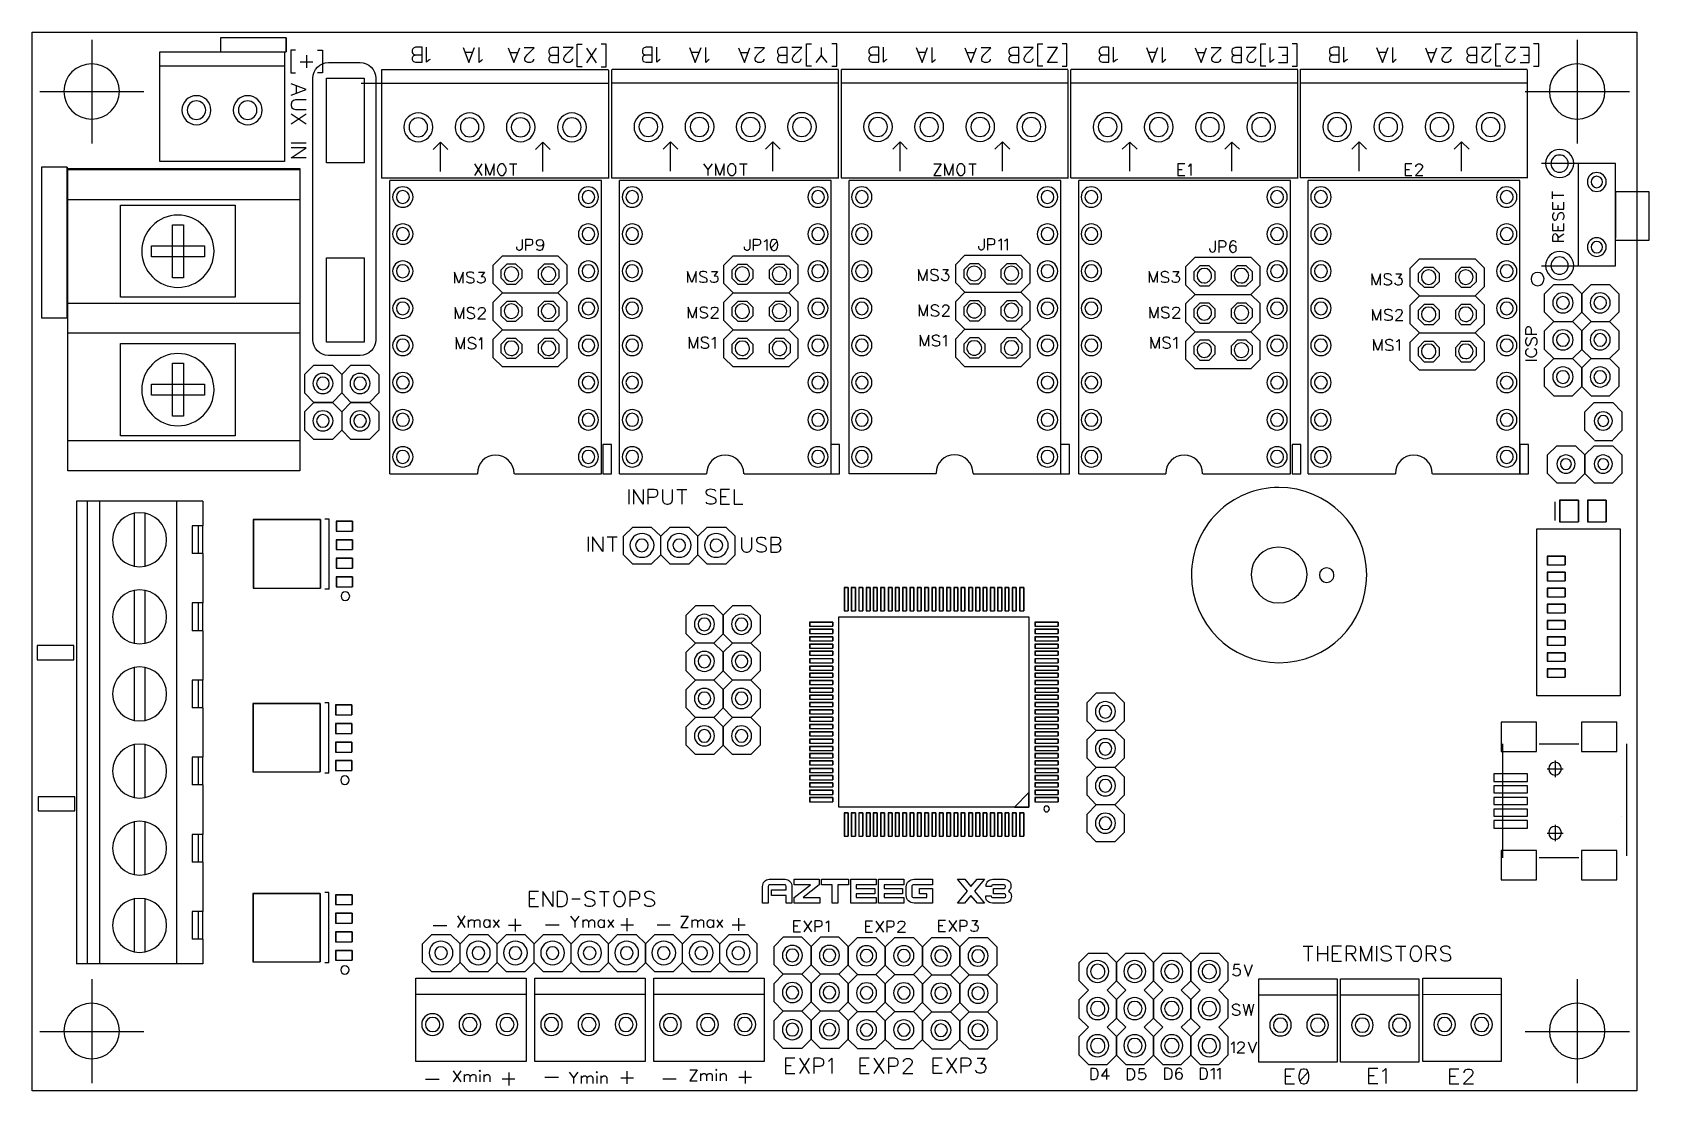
# Model space of a CAD drawing. Extents: x 236 to 550, y 195 to 401.
import ezdxf

# ---------------------------------------------------------------- set-up
doc = ezdxf.new("R2010")
doc.units = 0
doc.layers.add('x3v1_1_wiring_diagram', color=7, linetype='CONTINUOUS')

msp = doc.modelspace()

# ---------------------------------------------------------------- linework, layer by layer
at = {"layer": 'x3v1_1_wiring_diagram', "color": 7}
for points in [[(236.1277, 400.5768), (547.6476, 400.5768), (547.6476, 195.0766), (236.1277, 195.0766), (236.1277, 400.5768), (236.1277, 400.5768)], [(247.7075, 399.1368), (247.7075, 378.9768)], [(285.4287, 396.7642), (285.4287, 399.4943), (272.6683, 399.4943), (272.6683, 396.7642), (285.4287, 396.7642), (285.4287, 396.7642)], [(285.4287, 399.4943), (285.4287, 396.7642)], [(536.0675, 399.1368), (536.0675, 378.9768)], [(285.0877, 375.4967), (260.9076, 375.4967), (260.9076, 396.7968), (285.0877, 396.7968), (285.0877, 375.4967), (285.0877, 375.4967)], [(287.2477, 397.0967), (286.2876, 397.0967), (286.2876, 392.7166), (287.2477, 392.7166)], [(289.3476, 396.1366), (289.3476, 393.6767)], [(291.5076, 397.0967), (292.4677, 397.0967), (292.4677, 392.7166), (291.5076, 392.7166)], [(311.7875, 394.7567), (311.7875, 397.6968), (310.5275, 397.6968), (310.1077, 397.5168), (309.9875, 397.3966), (309.8676, 397.0967), (309.8676, 396.6766), (309.9875, 396.4368), (310.1077, 396.3166), (310.5275, 396.1366), (310.1077, 396.0167), (309.9875, 395.8968), (309.8676, 395.5966), (309.8676, 395.2967), (309.9875, 395.0566), (310.1077, 394.9367), (310.5275, 394.7567), (311.7875, 394.7567), (311.7875, 394.7567)], [(311.7875, 396.1366), (310.5275, 396.1366)], [(313.3477, 395.2967), (313.1076, 395.1768), (312.6875, 394.7567), (312.6875, 397.6968)], [(319.7676, 397.6367), (320.8476, 394.6966), (321.9877, 397.6367)], [(321.5676, 396.6766), (320.1877, 396.6766)], [(323.5476, 395.2967), (323.3075, 395.1167), (322.8877, 394.6966), (322.8877, 397.6367)], [(328.5275, 397.5766), (329.6075, 394.6966), (330.7476, 397.5766)], [(330.3275, 396.6168), (328.9476, 396.6168)], [(333.4476, 395.3568), (333.4476, 395.2366), (333.2676, 394.9367), (333.1477, 394.8168), (332.8475, 394.6966), (332.3075, 394.6966), (332.0677, 394.8168), (331.8877, 394.9367), (331.7675, 395.2366), (331.7675, 395.5368), (331.8877, 395.7766), (332.1876, 396.1967), (333.5675, 397.5766), (331.6476, 397.5766)], [(338.3076, 394.6966), (338.3076, 397.6367), (337.0476, 397.6367), (336.6275, 397.4567), (336.5076, 397.3368), (336.3877, 397.0366), (336.3877, 396.6766), (336.5076, 396.3767), (336.6275, 396.2568), (337.0476, 396.0768), (336.6275, 395.9566), (336.5076, 395.8367), (336.3877, 395.5368), (336.3877, 395.2967), (336.5076, 394.9968), (336.6275, 394.8766), (337.0476, 394.6966), (338.3076, 394.6966), (338.3076, 394.6966)], [(338.3076, 396.0768), (337.0476, 396.0768)], [(341.0076, 395.4166), (341.0076, 395.2967), (340.8276, 394.9968), (340.7077, 394.8766), (340.4676, 394.6966), (339.8675, 394.6966), (339.6277, 394.8766), (339.4477, 394.9968), (339.3275, 395.2967), (339.3275, 395.5368), (339.4477, 395.8367), (339.7476, 396.2568), (341.1275, 397.6367), (339.2076, 397.6367)], [(342.8677, 393.8567), (341.9076, 393.8567), (341.9076, 398.2966), (342.8677, 398.2966)], [(345.6876, 394.6368), (343.7677, 397.5168)], [(343.7677, 394.6368), (345.6876, 397.5168)], [(346.5876, 393.8567), (347.5477, 393.8567), (347.5477, 398.2966), (346.5876, 398.2966)], [(356.4876, 394.7567), (356.4876, 397.6968), (355.2276, 397.6968), (354.8075, 397.5168), (354.6876, 397.3966), (354.5677, 397.0967), (354.5677, 396.6766), (354.6876, 396.4368), (354.8075, 396.3166), (355.2276, 396.1366), (354.8075, 396.0167), (354.6876, 395.8968), (354.5677, 395.5966), (354.5677, 395.2967), (354.6876, 395.0566), (354.8075, 394.9367), (355.2276, 394.7567), (356.4876, 394.7567), (356.4876, 394.7567)], [(356.4876, 396.1366), (355.2276, 396.1366)], [(358.0475, 395.2967), (357.8077, 395.1768), (357.3876, 394.7567), (357.3876, 397.6968)], [(363.7477, 397.6367), (364.8277, 394.6966), (365.9675, 397.6367)], [(365.5477, 396.6766), (364.1675, 396.6766)], [(367.5277, 395.2967), (367.2876, 395.1167), (366.8675, 394.6966), (366.8675, 397.6367)], [(373.2276, 397.5766), (374.3677, 394.6966), (375.4477, 397.5766)], [(375.0276, 396.6168), (373.6477, 396.6168)], [(378.1477, 395.3568), (378.1477, 395.2366), (377.9677, 394.9367), (377.8475, 394.8168), (377.5476, 394.6966), (377.0076, 394.6966), (376.7675, 394.8168), (376.5875, 394.9367), (376.4676, 395.2366), (376.4676, 395.5368), (376.5875, 395.7766), (376.8877, 396.1967), (378.2676, 397.5766), (376.3477, 397.5766)], [(382.7075, 394.6966), (382.7075, 397.6367), (381.4475, 397.6367), (381.0277, 397.4567), (380.9075, 397.3368), (380.7876, 397.0366), (380.7876, 396.6766), (380.9075, 396.3767), (381.0277, 396.2568), (381.4475, 396.0768), (381.0277, 395.9566), (380.9075, 395.8367), (380.7876, 395.5368), (380.7876, 395.2967), (380.9075, 394.9968), (381.0277, 394.8766), (381.4475, 394.6966), (382.7075, 394.6966), (382.7075, 394.6966)], [(382.7075, 396.0768), (381.4475, 396.0768)], [(385.3477, 395.4166), (385.3477, 395.2967), (385.2275, 394.9968), (385.1076, 394.8766), (384.8077, 394.6966), (384.2677, 394.6966), (383.9675, 394.8766), (383.8476, 394.9968), (383.7277, 395.2967), (383.7277, 395.5368), (383.8476, 395.8367), (384.1475, 396.2568), (385.5277, 397.6367), (383.6075, 397.6367)], [(387.3875, 393.9766), (386.4277, 393.9766), (386.4277, 398.3567), (387.3875, 398.3567)], [(388.2875, 394.6966), (389.3675, 396.0768)], [(390.4475, 394.6966), (389.3675, 396.0768), (389.3675, 397.6367)], [(391.3475, 393.9766), (392.3076, 393.9766), (392.3076, 398.3567), (391.3475, 398.3567)], [(400.4677, 394.7567), (400.4677, 397.6968), (399.2077, 397.6968), (398.7876, 397.5168), (398.6677, 397.3966), (398.5475, 397.0967), (398.5475, 396.6766), (398.6677, 396.4368), (398.7876, 396.3166), (399.2077, 396.1366), (398.7876, 396.0167), (398.6677, 395.8968), (398.5475, 395.5966), (398.5475, 395.2967), (398.6677, 395.0566), (398.7876, 394.9367), (399.2077, 394.7567), (400.4677, 394.7567), (400.4677, 394.7567)], [(400.4677, 396.1366), (399.2077, 396.1366)], [(402.0276, 395.2967), (401.7875, 395.1768), (401.3677, 394.7567), (401.3677, 397.6968)], [(407.7275, 397.6367), (408.8676, 394.6966), (409.9476, 397.6367)], [(409.5275, 396.6766), (408.1476, 396.6766)], [(411.5075, 395.2967), (411.2677, 395.1167), (410.8476, 394.6966), (410.8476, 397.6367)], [(417.2077, 397.5766), (418.3475, 394.6966), (419.4275, 397.5766)], [(419.0077, 396.6168), (417.6275, 396.6168)], [(422.1275, 395.3568), (422.1275, 395.2366), (421.9475, 394.9367), (421.8276, 394.8168), (421.5277, 394.6966), (420.9877, 394.6966), (420.7476, 394.8168), (420.5676, 394.9367), (420.4477, 395.2366), (420.4477, 395.5368), (420.5676, 395.7766), (420.8675, 396.1967), (422.2477, 397.5766), (420.3275, 397.5766)], [(427.6477, 394.6966), (427.6477, 397.6367), (426.4475, 397.6367), (426.0277, 397.4567), (425.8477, 397.3368), (425.7275, 397.0366), (425.7275, 396.6766), (425.8477, 396.3767), (426.0277, 396.2568), (426.4475, 396.0768), (426.0277, 395.9566), (425.8477, 395.8367), (425.7275, 395.5368), (425.7275, 395.2967), (425.8477, 394.9968), (426.0277, 394.8766), (426.4475, 394.6966), (427.6477, 394.6966), (427.6477, 394.6966)], [(427.6477, 396.0768), (426.4475, 396.0768)], [(430.3477, 395.4166), (430.3477, 395.2967), (430.2275, 394.9968), (430.1076, 394.8766), (429.8077, 394.6966), (429.2677, 394.6966), (428.9675, 394.8766), (428.8476, 394.9968), (428.6676, 395.2967), (428.6676, 395.5368), (428.8476, 395.8367), (429.0877, 396.2568), (430.4676, 397.6367), (428.5477, 397.6367)], [(432.3277, 393.9766), (431.3676, 393.9766), (431.3676, 398.3567), (432.3277, 398.3567)], [(435.1476, 394.6966), (433.2277, 394.6966), (435.1476, 397.6367), (433.2277, 397.6367)], [(436.0476, 393.9766), (437.0077, 393.9766), (437.0077, 398.3567), (436.0476, 398.3567)], [(445.1675, 394.7567), (445.1675, 397.6968), (443.9075, 397.6968), (443.5475, 397.5168), (443.3675, 397.3966), (443.2476, 397.0967), (443.2476, 396.6766), (443.3675, 396.4368), (443.5475, 396.3166), (443.9075, 396.1366), (443.5475, 396.0167), (443.3675, 395.8968), (443.2476, 395.5966), (443.2476, 395.2967), (443.3675, 395.0566), (443.5475, 394.9367), (443.9075, 394.7567), (445.1675, 394.7567), (445.1675, 394.7567)], [(445.1675, 396.1366), (443.9075, 396.1366)], [(446.7875, 395.2967), (446.4876, 395.1768), (446.0675, 394.7567), (446.0675, 397.6968)], [(452.4276, 397.6367), (453.5677, 394.6966), (454.6477, 397.6367)], [(454.2276, 396.6766), (452.8477, 396.6766)], [(456.2076, 395.2967), (455.9675, 395.1167), (455.5477, 394.6966), (455.5477, 397.6367)], [(461.9075, 397.5766), (463.0476, 394.6966), (464.1276, 397.5766)], [(463.7075, 396.6168), (462.3276, 396.6168)], [(466.8276, 395.3568), (466.8276, 395.2366), (466.6476, 394.9367), (466.5277, 394.8168), (466.2876, 394.6966), (465.6875, 394.6966), (465.4477, 394.8168), (465.2677, 394.9367), (465.1475, 395.2366), (465.1475, 395.5368), (465.2677, 395.7766), (465.5676, 396.1967), (466.9475, 397.5766), (465.0276, 397.5766)], [(470.9075, 394.6966), (470.9075, 397.6367), (469.7076, 397.6367), (469.2875, 397.4567), (469.1075, 397.3368), (468.9876, 397.0366), (468.9876, 396.6766), (469.1075, 396.3767), (469.2875, 396.2568), (469.7076, 396.0768), (469.2875, 395.9566), (469.1075, 395.8367), (468.9876, 395.5368), (468.9876, 395.2967), (469.1075, 394.9968), (469.2875, 394.8766), (469.7076, 394.6966), (470.9075, 394.6966), (470.9075, 394.6966)], [(470.9075, 396.0768), (469.7076, 396.0768)], [(473.6075, 395.4166), (473.6075, 395.2967), (473.4876, 394.9968), (473.3677, 394.8766), (473.0675, 394.6966), (472.5275, 394.6966), (472.2276, 394.8766), (472.1077, 394.9968), (471.9875, 395.2967), (471.9875, 395.5368), (472.1077, 395.8367), (472.3475, 396.2568), (473.7277, 397.6367), (471.8075, 397.6367)], [(475.5875, 393.9766), (474.6277, 393.9766), (474.6277, 398.3567), (475.5875, 398.3567)], [(477.2075, 395.2967), (476.9076, 395.1167), (476.4875, 394.6966), (476.4875, 397.6367)], [(478.1075, 394.6966), (479.8477, 394.6966), (479.8477, 397.6367), (478.1075, 397.6367)], [(479.8477, 396.0768), (478.7677, 396.0768)], [(480.7477, 393.9766), (481.7075, 393.9766), (481.7075, 398.3567), (480.7477, 398.3567)], [(489.8676, 394.7567), (489.8676, 397.6968), (488.6677, 397.6968), (488.2476, 397.5168), (488.0676, 397.3966), (487.9477, 397.0967), (487.9477, 396.6766), (488.0676, 396.4368), (488.2476, 396.3166), (488.6677, 396.1366), (488.2476, 396.0167), (488.0676, 395.8968), (487.9477, 395.5966), (487.9477, 395.2967), (488.0676, 395.0566), (488.2476, 394.9367), (488.6677, 394.7567), (489.8676, 394.7567), (489.8676, 394.7567)], [(489.8676, 396.1366), (488.6677, 396.1366)], [(491.4876, 395.2967), (491.1877, 395.1768), (490.7676, 394.7567), (490.7676, 397.6968)], [(497.1277, 397.6367), (498.2675, 394.6966), (499.3475, 397.6367)], [(498.9277, 396.6766), (497.5475, 396.6766)], [(500.9077, 395.2967), (500.6676, 395.1167), (500.2475, 394.6966), (500.2475, 397.6367)], [(506.6076, 397.5766), (507.7477, 394.6966), (508.8277, 397.5766)], [(508.4076, 396.6168), (507.0277, 396.6168)], [(511.5277, 395.3568), (511.5277, 395.2366), (511.3477, 394.9367), (511.2275, 394.8168), (510.9877, 394.6966), (510.3876, 394.6966), (510.1475, 394.8168), (510.0276, 394.9367), (509.8476, 395.2366), (509.8476, 395.5368), (510.0276, 395.7766), (510.2677, 396.1967), (511.6476, 397.5766), (509.7277, 397.5766)], [(516.5677, 394.6966), (516.5677, 397.6367), (515.3077, 397.6367), (514.8876, 397.4567), (514.7677, 397.3368), (514.6475, 397.0366), (514.6475, 396.6766), (514.7677, 396.3767), (514.8876, 396.2568), (515.3077, 396.0768), (514.8876, 395.9566), (514.7677, 395.8367), (514.6475, 395.5368), (514.6475, 395.2967), (514.7677, 394.9968), (514.8876, 394.8766), (515.3077, 394.6966), (516.5677, 394.6966), (516.5677, 394.6966)], [(516.5677, 396.0768), (515.3077, 396.0768)], [(519.2677, 395.4166), (519.2677, 395.2967), (519.0877, 394.9968), (518.9675, 394.8766), (518.6676, 394.6966), (518.1276, 394.6966), (517.8875, 394.8766), (517.7075, 394.9968), (517.5876, 395.2967), (517.5876, 395.5368), (517.7075, 395.8367), (518.0077, 396.2568), (519.3876, 397.6367), (517.4677, 397.6367)], [(521.2477, 393.9766), (520.2876, 393.9766), (520.2876, 398.3567), (521.2477, 398.3567)], [(523.9477, 395.4166), (523.9477, 395.2967), (523.7677, 394.9968), (523.6475, 394.8766), (523.3476, 394.6966), (522.8076, 394.6966), (522.5675, 394.8766), (522.3875, 394.9968), (522.2676, 395.2967), (522.2676, 395.5368), (522.3875, 395.8367), (522.6877, 396.2568), (524.0676, 397.6367), (522.1477, 397.6367)], [(524.9676, 394.6966), (526.7676, 394.6966), (526.7676, 397.6367), (524.9676, 397.6367)], [(526.7676, 396.0768), (525.6275, 396.0768)], [(527.6075, 393.9766), (528.6277, 393.9766), (528.6277, 398.3567), (527.6075, 398.3567)], [(285.0877, 393.9766), (260.9076, 393.9766)], [(288.1477, 394.8766), (290.6076, 394.8766)], [(303.9877, 372.2567), (303.9877, 393.3768)], [(347.9675, 393.3167), (303.9877, 393.3167)], [(348.0276, 372.1966), (348.0276, 393.2566)], [(348.6277, 372.3168), (348.6277, 393.3768)], [(392.6676, 393.3768), (348.6875, 393.3768)], [(392.6676, 372.2567), (392.6676, 393.3167)], [(393.2076, 372.3168), (393.2076, 393.3768)], [(437.1877, 393.3768), (393.2076, 393.3768)], [(437.2475, 372.2567), (437.2475, 393.3167)], [(437.7875, 372.3168), (437.7875, 393.3768)], [(481.8277, 393.3768), (437.8476, 393.3768)], [(481.8277, 372.2567), (481.8277, 393.3167)], [(482.3677, 372.3168), (482.3677, 393.4366)], [(526.3475, 393.3768), (482.3677, 393.3768)], [(526.4076, 372.2567), (526.4076, 393.3167)], [(286.4075, 388.3966), (289.2875, 389.4766), (286.4075, 390.5566)], [(287.3676, 390.1966), (287.3676, 388.8167)], [(324.1675, 390.6167), (299.9877, 390.6167)], [(348.0276, 390.6167), (323.9076, 390.6167)], [(372.8075, 390.6768), (348.6875, 390.6768)], [(392.6676, 390.6768), (368.5476, 390.6768)], [(417.3877, 390.6768), (393.2677, 390.6768)], [(437.2475, 390.6768), (413.1275, 390.6768)], [(461.9676, 390.6768), (437.8476, 390.6768)], [(481.8277, 390.6768), (457.7077, 390.6768)], [(506.5475, 390.6768), (482.4275, 390.6768)], [(526.4076, 390.6768), (502.2876, 390.6768)], [(237.5677, 389.0568), (257.7875, 389.0568)], [(253.0477, 389.1166), (253.0477, 389.1166)], [(253.0477, 389.1166), (253.0477, 389.1166)], [(289.2875, 387.4966), (287.2477, 387.4966), (286.8276, 387.3166), (286.5277, 387.0768), (286.4075, 386.6567), (286.4075, 386.3568), (286.5277, 385.9367), (286.8276, 385.6966), (287.2477, 385.5767), (289.2875, 385.5767)], [(525.9875, 389.0568), (546.2076, 389.0568)], [(541.4675, 389.1166), (541.4675, 389.1166)], [(541.4675, 389.1166), (541.4675, 389.1166)], [(270.8076, 385.4568), (270.8076, 385.4568), (270.8076, 385.4568)], [(270.8076, 385.4568), (270.8076, 385.4568), (270.8076, 385.4568)], [(280.7677, 385.4568), (280.7677, 385.4568), (280.7677, 385.4568)], [(280.7677, 385.4568), (280.7677, 385.4568), (280.7677, 385.4568)], [(289.2875, 384.6767), (286.4075, 382.7568)], [(289.2875, 382.7568), (286.4075, 384.6767)], [(313.8877, 382.1567), (313.8877, 382.1567), (313.8877, 382.1567)], [(313.8877, 382.1567), (313.8877, 382.1567), (313.8877, 382.1567)], [(323.8475, 382.1567), (323.8475, 382.1567), (323.8475, 382.1567)], [(323.8475, 382.1567), (323.8475, 382.1567), (323.8475, 382.1567)], [(333.7475, 382.1567), (333.7475, 382.1567), (333.7475, 382.1567)], [(333.7475, 382.1567), (333.7475, 382.1567), (333.7475, 382.1567)], [(343.7076, 382.1567), (343.7076, 382.1567), (343.7076, 382.1567)], [(343.7076, 382.1567), (343.7076, 382.1567), (343.7076, 382.1567)], [(358.5277, 382.2168), (358.5277, 382.2168), (358.5277, 382.2168)], [(358.5277, 382.2168), (358.5277, 382.2168), (358.5277, 382.2168)], [(368.4875, 382.2168), (368.4875, 382.2168), (368.4875, 382.2168)], [(368.4875, 382.2168), (368.4875, 382.2168), (368.4875, 382.2168)], [(378.4476, 382.2168), (378.4476, 382.2168), (378.4476, 382.2168)], [(378.4476, 382.2168), (378.4476, 382.2168), (378.4476, 382.2168)], [(388.3476, 382.2168), (388.3476, 382.2168), (388.3476, 382.2168)], [(388.3476, 382.2168), (388.3476, 382.2168), (388.3476, 382.2168)], [(403.1076, 382.2168), (403.1076, 382.2168), (403.1076, 382.2168)], [(403.1076, 382.2168), (403.1076, 382.2168), (403.1076, 382.2168)], [(413.0677, 382.2168), (413.0677, 382.2168), (413.0677, 382.2168)], [(413.0677, 382.2168), (413.0677, 382.2168), (413.0677, 382.2168)], [(422.9677, 382.2168), (422.9677, 382.2168), (422.9677, 382.2168)], [(422.9677, 382.2168), (422.9677, 382.2168), (422.9677, 382.2168)], [(432.9275, 382.2168), (432.9275, 382.2168), (432.9275, 382.2168)], [(432.9275, 382.2168), (432.9275, 382.2168), (432.9275, 382.2168)], [(447.6875, 382.1567), (447.6875, 382.1567), (447.6875, 382.1567)], [(447.6875, 382.1567), (447.6875, 382.1567), (447.6875, 382.1567)], [(457.6476, 382.1567), (457.6476, 382.1567), (457.6476, 382.1567)], [(457.6476, 382.1567), (457.6476, 382.1567), (457.6476, 382.1567)], [(467.6077, 382.1567), (467.6077, 382.1567), (467.6077, 382.1567)], [(467.6077, 382.1567), (467.6077, 382.1567), (467.6077, 382.1567)], [(477.5077, 382.1567), (477.5077, 382.1567), (477.5077, 382.1567)], [(477.5077, 382.1567), (477.5077, 382.1567), (477.5077, 382.1567)], [(492.2677, 382.2168), (492.2677, 382.2168), (492.2677, 382.2168)], [(492.2677, 382.2168), (492.2677, 382.2168), (492.2677, 382.2168)], [(502.2275, 382.2168), (502.2275, 382.2168), (502.2275, 382.2168)], [(502.2275, 382.2168), (502.2275, 382.2168), (502.2275, 382.2168)], [(512.1275, 382.2168), (512.1275, 382.2168), (512.1275, 382.2168)], [(512.1275, 382.2168), (512.1275, 382.2168), (512.1275, 382.2168)], [(522.0876, 382.2168), (522.0876, 382.2168), (522.0876, 382.2168)], [(522.0876, 382.2168), (522.0876, 382.2168), (522.0876, 382.2168)], [(289.2875, 379.0366), (286.4075, 379.0366)], [(289.2875, 376.2167), (286.4075, 376.2167), (289.2875, 378.1366), (286.4075, 378.1366)], [(315.3875, 373.5768), (315.3875, 379.2767), (313.9475, 377.8367)], [(315.3875, 379.2767), (316.7677, 377.8367)], [(335.2476, 373.5768), (335.2476, 379.2767), (333.8076, 377.8367)], [(335.2476, 379.2767), (336.6876, 377.8367)], [(360.0275, 373.6366), (360.0275, 379.3368), (358.5875, 377.8968)], [(360.0275, 379.3368), (361.4675, 377.8968)], [(379.8876, 373.6366), (379.8876, 379.3368), (378.5077, 377.8968)], [(379.8876, 379.3368), (381.3276, 377.8968)], [(404.6077, 373.6366), (404.6077, 379.3368), (403.1677, 377.8968)], [(404.6077, 379.3368), (405.9876, 377.8968)], [(424.4675, 373.6366), (424.4675, 379.3368), (423.0275, 377.8968)], [(424.4675, 379.3368), (425.9075, 377.8968)], [(449.1876, 373.6366), (449.1876, 379.2767), (447.7476, 377.8968)], [(449.1876, 379.2767), (450.6276, 377.8968)], [(469.0477, 373.6366), (469.0477, 379.2767), (467.6675, 377.8968)], [(469.0477, 379.2767), (470.4877, 377.8968)], [(493.7675, 373.6366), (493.7675, 379.3368), (492.3275, 377.8968)], [(493.7675, 379.3368), (495.1477, 377.8968)], [(513.6276, 373.6366), (513.6276, 379.3368), (512.1876, 377.8968)], [(513.6276, 379.3368), (515.0676, 377.8968)], [(242.9008, 345.1711), (242.9008, 374.3855), (237.9209, 374.3855), (237.9209, 345.1711), (242.9008, 345.1711), (242.9008, 345.1711)], [(242.9008, 374.3855), (242.9008, 345.1711)], [(243.0258, 374.167), (288.0615, 374.167), (288.0615, 315.4439), (243.0258, 315.4439), (243.0258, 374.167), (243.0258, 374.167)], [(243.0258, 373.9527), (288.0615, 373.9527), (288.0615, 368.0776), (243.0258, 368.0776), (243.0258, 373.9527), (243.0258, 373.9527)], [(321.9877, 375.0168), (323.4277, 372.7967)], [(323.4277, 375.0168), (321.9877, 372.7967)], [(325.7677, 372.7967), (325.7677, 375.0168), (324.9275, 372.7967), (324.0876, 375.0168), (324.0876, 372.7967)], [(327.0875, 375.0168), (326.8477, 374.8966), (326.6677, 374.6568)], [(327.6876, 374.8966), (327.4475, 375.0168), (327.0875, 375.0168), (327.0875, 375.0168)], [(328.7676, 375.0168), (330.2076, 375.0168)], [(329.4876, 375.0168), (329.4876, 372.7967)], [(366.4477, 375.0168), (367.2876, 373.9368), (367.2876, 372.7967)], [(368.1275, 375.0168), (367.2876, 373.9368)], [(370.4675, 372.7967), (370.4675, 375.0168), (369.6276, 372.7967), (368.7877, 375.0168), (368.7877, 372.7967)], [(371.7275, 375.0168), (371.5475, 374.8966), (371.3077, 374.6568)], [(371.7275, 372.7967), (372.1476, 372.7967), (372.3276, 372.9166), (372.5677, 373.1567), (372.6876, 373.3367), (372.7477, 373.6366), (372.7477, 374.1766), (372.6876, 374.4768), (372.5677, 374.6568), (372.3276, 374.8966), (372.1476, 375.0168), (371.7275, 375.0168), (371.7275, 375.0168)], [(373.4076, 375.0168), (374.9077, 375.0168)], [(374.1877, 375.0168), (374.1877, 372.7967)], [(411.1475, 375.0168), (412.5875, 375.0168), (411.1475, 372.7967), (412.5875, 372.7967)], [(414.9275, 372.7967), (414.9275, 375.0168), (414.0876, 372.7967), (413.2477, 375.0168), (413.2477, 372.7967)], [(416.1875, 375.0168), (416.0075, 374.8966), (415.7677, 374.6568)], [(416.1875, 372.7967), (416.6076, 372.7967), (416.7876, 372.9166), (417.0277, 373.1567), (417.1476, 373.3367), (417.2077, 373.6366), (417.2077, 374.1766), (417.1476, 374.4768), (417.0277, 374.6568), (416.7876, 374.8966), (416.6076, 375.0168), (416.1875, 375.0168), (416.1875, 375.0168)], [(417.9277, 375.0168), (419.3677, 375.0168)], [(418.6477, 375.0168), (418.6477, 372.7967)], [(459.8677, 375.0168), (458.5476, 375.0168), (458.5476, 372.7967), (459.8677, 372.7967)], [(458.5476, 373.9368), (459.3875, 373.9368)], [(460.5276, 374.5967), (460.7677, 374.6568), (461.0676, 375.0168), (461.0676, 372.7967)], [(503.9677, 375.0168), (502.6476, 375.0168), (502.6476, 372.7967), (503.9677, 372.7967)], [(502.6476, 373.9368), (503.4875, 373.9368)], [(504.7475, 374.4768), (504.7475, 374.5967), (504.8677, 374.7767), (504.9876, 374.8966), (505.1676, 375.0168), (505.5877, 375.0168), (505.7677, 374.8966), (505.8876, 374.7767), (506.0075, 374.5967), (506.0075, 374.3566), (505.8876, 374.1766), (505.7076, 373.8767), (504.6877, 372.7967), (506.1277, 372.7967)], [(543.5076, 369.6766), (543.5076, 375.0766), (529.1076, 375.0766)], [(535.4076, 375.1367), (535.4076, 375.1367), (535.4076, 375.1367)], [(535.4076, 375.1367), (535.4076, 375.1367), (535.4076, 375.1367)], [(536.3076, 355.2168), (536.3076, 375.0766)], [(348.0877, 372.2567), (303.9276, 372.2567)], [(346.6477, 371.8366), (305.5476, 371.8366)], [(305.5476, 314.8367), (305.5476, 371.8366)], [(327.0875, 372.7967), (327.4475, 372.7967), (327.6876, 372.9166)], [(346.6477, 314.8367), (346.6477, 371.8366)], [(392.7277, 372.2567), (348.5676, 372.2567)], [(391.2276, 371.8366), (350.1275, 371.8366)], [(350.1275, 314.8367), (350.1275, 371.8366)], [(391.2276, 314.8367), (391.2276, 371.8366)], [(437.3076, 372.2567), (393.1475, 372.2567)], [(435.8075, 371.8366), (394.7077, 371.8366)], [(394.7077, 314.8367), (394.7077, 371.8366)], [(435.8075, 314.8367), (435.8075, 371.8366)], [(481.8875, 372.2567), (437.7277, 372.2567)], [(480.3877, 371.8366), (439.2876, 371.8366)], [(439.2876, 314.8367), (439.2876, 371.8366)], [(480.3877, 314.8367), (480.3877, 371.8366)], [(526.4677, 372.3168), (482.3076, 372.3168)], [(524.9075, 371.8366), (483.8077, 371.8366)], [(483.8077, 314.8367), (483.8077, 371.8366)], [(524.9075, 314.8367), (524.9075, 371.8366)], [(541.7076, 371.5367), (541.7076, 371.5367), (541.7076, 371.5367)], [(541.7076, 371.5367), (541.7076, 371.5367), (541.7076, 371.5367)], [(310.0476, 368.5966), (310.0476, 368.5966), (310.0476, 368.5966)], [(310.0476, 368.5966), (310.0476, 368.5966), (310.0476, 368.5966)], [(346.0476, 368.5966), (346.0476, 368.5966), (346.0476, 368.5966)], [(346.0476, 368.5966), (346.0476, 368.5966), (346.0476, 368.5966)], [(354.5677, 368.5966), (354.5677, 368.5966), (354.5677, 368.5966)], [(354.5677, 368.5966), (354.5677, 368.5966), (354.5677, 368.5966)], [(390.6275, 368.5966), (390.6275, 368.5966), (390.6275, 368.5966)], [(390.6275, 368.5966), (390.6275, 368.5966), (390.6275, 368.5966)], [(399.1476, 368.5966), (399.1476, 368.5966), (399.1476, 368.5966)], [(399.1476, 368.5966), (399.1476, 368.5966), (399.1476, 368.5966)], [(435.2077, 368.5966), (435.2077, 368.5966), (435.2077, 368.5966)], [(435.2077, 368.5966), (435.2077, 368.5966), (435.2077, 368.5966)], [(443.7275, 368.5966), (443.7275, 368.5966), (443.7275, 368.5966)], [(443.7275, 368.5966), (443.7275, 368.5966), (443.7275, 368.5966)], [(479.7876, 368.5966), (479.7876, 368.5966), (479.7876, 368.5966)], [(479.7876, 368.5966), (479.7876, 368.5966), (479.7876, 368.5966)], [(488.3077, 368.5966), (488.3077, 368.5966), (488.3077, 368.5966)], [(488.3077, 368.5966), (488.3077, 368.5966), (488.3077, 368.5966)], [(524.3675, 368.5966), (524.3675, 368.5966), (524.3675, 368.5966)], [(524.3675, 368.5966), (524.3675, 368.5966), (524.3675, 368.5966)], [(531.2676, 368.2366), (531.2676, 369.6766)], [(531.2676, 368.9566), (533.4877, 368.9566)], [(531.2676, 367.5767), (531.2676, 366.2566), (533.4877, 366.2566), (533.4877, 367.5767)], [(543.5076, 369.6766), (543.5076, 360.6168)], [(543.5076, 369.6766), (549.9476, 369.6766), (549.9476, 360.1848), (543.5076, 360.1848), (543.5076, 369.6766), (543.5076, 369.6766)], [(253.2716, 367.0036), (275.5219, 367.0036), (275.5219, 349.1286), (253.2716, 349.1286), (253.2716, 367.0036), (253.2716, 367.0036)], [(531.6276, 365.5967), (531.3875, 365.3566), (531.2676, 365.0567), (531.2676, 364.6366), (531.3875, 364.3367), (531.6276, 364.0966), (531.8076, 364.0966), (532.0477, 364.2168), (532.1075, 364.3367), (532.2277, 364.5167), (532.4077, 365.1766), (532.5276, 365.3566), (532.6475, 365.4768), (532.8275, 365.5967), (533.1875, 365.5967), (533.3675, 365.3566), (533.4877, 365.0567), (533.4877, 364.6366), (533.3675, 364.3367), (533.1875, 364.0966)], [(532.3476, 366.2566), (532.3476, 367.0367)], [(265.4614, 363.2083), (265.4614, 352.9242), (263.3309, 352.9242), (263.3309, 363.2083), (265.4614, 363.2083), (265.4614, 363.2083)], [(310.0476, 361.3966), (310.0476, 361.3966), (310.0476, 361.3966)], [(310.0476, 361.3966), (310.0476, 361.3966), (310.0476, 361.3966)], [(346.0476, 361.3966), (346.0476, 361.3966), (346.0476, 361.3966)], [(346.0476, 361.3966), (346.0476, 361.3966), (346.0476, 361.3966)], [(354.5677, 361.3966), (354.5677, 361.3966), (354.5677, 361.3966)], [(354.5677, 361.3966), (354.5677, 361.3966), (354.5677, 361.3966)], [(390.6275, 361.3966), (390.6275, 361.3966), (390.6275, 361.3966)], [(390.6275, 361.3966), (390.6275, 361.3966), (390.6275, 361.3966)], [(399.1476, 361.3966), (399.1476, 361.3966), (399.1476, 361.3966)], [(399.1476, 361.3966), (399.1476, 361.3966), (399.1476, 361.3966)], [(435.2077, 361.3966), (435.2077, 361.3966), (435.2077, 361.3966)], [(435.2077, 361.3966), (435.2077, 361.3966), (435.2077, 361.3966)], [(443.7275, 361.3966), (443.7275, 361.3966), (443.7275, 361.3966)], [(443.7275, 361.3966), (443.7275, 361.3966), (443.7275, 361.3966)], [(479.7876, 361.3966), (479.7876, 361.3966), (479.7876, 361.3966)], [(479.7876, 361.3966), (479.7876, 361.3966), (479.7876, 361.3966)], [(488.3077, 361.3966), (488.3077, 361.3966), (488.3077, 361.3966)], [(488.3077, 361.3966), (488.3077, 361.3966), (488.3077, 361.3966)], [(524.3675, 361.3966), (524.3675, 361.3966), (524.3675, 361.3966)], [(524.3675, 361.3966), (524.3675, 361.3966), (524.3675, 361.3966)], [(531.2676, 363.4367), (531.2676, 362.1166), (533.4877, 362.1166), (533.4877, 363.4367)], [(531.2676, 360.9167), (531.2676, 360.0167), (533.4877, 360.0167)], [(532.3476, 362.1166), (532.3476, 362.9568)], [(532.3476, 360.7367), (533.4877, 361.4567)], [(532.3476, 360.0167), (532.3476, 360.9167)], [(259.2547, 359.1315), (269.5388, 359.1315), (269.5388, 357.0009), (259.2547, 357.0009), (259.2547, 359.1315), (259.2547, 359.1315)], [(331.2275, 360.3767), (331.2275, 358.7567), (331.1076, 358.3967), (330.9877, 358.3366), (330.8077, 358.2167), (330.6277, 358.2167), (330.2677, 358.3967), (330.2076, 358.7567), (330.2076, 358.9367)], [(331.8877, 359.2366), (332.8475, 359.2366), (333.1477, 359.3568), (333.2676, 359.4767), (333.3277, 359.6567), (333.3277, 359.9566), (333.2676, 360.1967), (333.1477, 360.2568), (332.8475, 360.3767), (331.8877, 360.3767), (331.8877, 358.2167)], [(335.3675, 359.6567), (335.2476, 359.3568), (335.0676, 359.1167), (334.7076, 359.0566), (334.6475, 359.0566), (334.3476, 359.1167), (334.1075, 359.3568), (333.9876, 359.6567), (333.9876, 359.7766), (334.1075, 360.0768), (334.3476, 360.2568), (334.6475, 360.3767), (334.7076, 360.3767), (335.0676, 360.2568), (335.2476, 360.0768), (335.3675, 359.6567), (335.3675, 359.1167), (335.2476, 358.6368), (335.0676, 358.3366), (334.7076, 358.2167), (334.5276, 358.2167), (334.2277, 358.3366), (334.1075, 358.5166)], [(375.4477, 360.3767), (375.4477, 358.6966), (375.3275, 358.3967), (375.2076, 358.3366), (375.0276, 358.2167), (374.7875, 358.2167), (374.6075, 358.3366), (374.4876, 358.3967), (374.3677, 358.6966), (374.3677, 358.9367)], [(376.1076, 359.2366), (377.0076, 359.2366), (377.3676, 359.3568), (377.4277, 359.4767), (377.5476, 359.6567), (377.5476, 359.9566), (377.4277, 360.1967), (377.3676, 360.2568), (377.0076, 360.3767), (376.1076, 360.3767), (376.1076, 358.2167)], [(378.2075, 359.9566), (378.4476, 360.0768), (378.7475, 360.3767), (378.7475, 358.2167)], [(380.0075, 360.3767), (379.7076, 360.2568), (379.5276, 359.9566), (379.4077, 359.4166), (379.4077, 359.1167), (379.5276, 358.6368), (379.7076, 358.3366), (380.0075, 358.2167), (380.2476, 358.2167), (380.5475, 358.3366)], [(380.7275, 359.9566), (379.5276, 358.6368)], [(380.5475, 360.2568), (380.2476, 360.3767), (380.0075, 360.3767), (380.0075, 360.3767)], [(420.9276, 360.4966), (420.9276, 358.8168), (420.8077, 358.5166), (420.6875, 358.3967), (420.5075, 358.2768), (420.2677, 358.2768), (420.0877, 358.3967), (419.9675, 358.5166), (419.9077, 358.8168), (419.9077, 359.0566)], [(421.5875, 359.3568), (422.4875, 359.3568), (422.8475, 359.4166), (423.0275, 359.7766), (423.0275, 360.0768), (422.9076, 360.2568), (422.8475, 360.3767), (422.4875, 360.4966), (421.5875, 360.4966), (421.5875, 358.2768)], [(423.6877, 360.0768), (423.9275, 360.1366), (424.2277, 360.4966), (424.2277, 358.2768)], [(424.8876, 360.0768), (425.0676, 360.1366), (425.4276, 360.4966), (425.4276, 358.2768)], [(464.7277, 358.3967), (464.7277, 358.5767)], [(465.8077, 360.0768), (465.8077, 358.3967)], [(466.4676, 358.9367), (467.3676, 358.9367), (467.6675, 358.9968), (467.7877, 359.1167), (467.9076, 359.3568), (467.9076, 359.6567), (467.7877, 359.8367), (467.6675, 359.9566), (467.3676, 360.0768), (466.4676, 360.0768), (466.4676, 357.8567)], [(469.8275, 359.7168), (469.7076, 359.9566), (469.4077, 360.0768), (469.1676, 360.0768), (468.8677, 359.9566), (468.6877, 359.6567), (468.5675, 359.1167), (468.5675, 358.5767), (468.6877, 358.2167), (468.8677, 357.9766), (469.1676, 357.8567), (469.2875, 357.8567), (469.5877, 357.9766), (469.8275, 358.2167), (469.8876, 358.5166), (469.8876, 358.5767), (469.8275, 358.9367), (469.5877, 359.1167), (469.2875, 359.2366), (469.1676, 359.2366), (468.8677, 359.1167), (468.6877, 358.9367), (468.5675, 358.5767)], [(541.7076, 358.8766), (541.7076, 358.8766), (541.7076, 358.8766)], [(541.7076, 358.8766), (541.7076, 358.8766), (541.7076, 358.8766)], [(543.5076, 355.2168), (543.5076, 360.6168)], [(327.3877, 349.9968), (325.5877, 351.7968), (325.5877, 355.3968), (327.3877, 357.1968), (338.1877, 357.1968)], [(329.9675, 355.6366), (331.1677, 354.4367), (331.1677, 352.8167), (329.9675, 351.6168), (328.3475, 351.6168), (327.1476, 352.8167), (327.1476, 354.4367), (328.3475, 355.6366), (329.9675, 355.6366), (329.9675, 355.6366)], [(329.9675, 355.6366), (331.1677, 354.4367), (331.1677, 352.8167), (329.9675, 351.6168), (328.3475, 351.6168), (327.1476, 352.8167), (327.1476, 354.4367), (328.3475, 355.6366), (329.9675, 355.6366), (329.9675, 355.6366)], [(337.2276, 355.6366), (338.3677, 354.4367), (338.3677, 352.8167), (337.2276, 351.6168), (335.5475, 351.6168), (334.4077, 352.8167), (334.4077, 354.4367), (335.5475, 355.6366), (337.2276, 355.6366), (337.2276, 355.6366)], [(337.2276, 355.6366), (338.3677, 354.4367), (338.3677, 352.8167), (337.2276, 351.6168), (335.5475, 351.6168), (334.4077, 352.8167), (334.4077, 354.4367), (335.5475, 355.6366), (337.2276, 355.6366), (337.2276, 355.6366)], [(339.9877, 355.3968), (338.1877, 357.1968)], [(339.9877, 351.7968), (339.9877, 355.3968)], [(372.2077, 349.9968), (370.4077, 351.7968), (370.4077, 355.3968), (372.2077, 357.1968), (383.0077, 357.1968)], [(374.8476, 355.5768), (375.9877, 354.4367), (375.9877, 352.7566), (374.8476, 351.6168), (373.1675, 351.6168), (372.0277, 352.7566), (372.0277, 354.4367), (373.1675, 355.5768), (374.8476, 355.5768), (374.8476, 355.5768)], [(374.8476, 355.5768), (375.9877, 354.4367), (375.9877, 352.7566), (374.8476, 351.6168), (373.1675, 351.6168), (372.0277, 352.7566), (372.0277, 354.4367), (373.1675, 355.5768), (374.8476, 355.5768), (374.8476, 355.5768)], [(382.0476, 355.5768), (383.2475, 354.4367), (383.2475, 352.7566), (382.0476, 351.6168), (380.4276, 351.6168), (379.2277, 352.7566), (379.2277, 354.4367), (380.4276, 355.5768), (382.0476, 355.5768), (382.0476, 355.5768)], [(382.0476, 355.5768), (383.2475, 354.4367), (383.2475, 352.7566), (382.0476, 351.6168), (380.4276, 351.6168), (379.2277, 352.7566), (379.2277, 354.4367), (380.4276, 355.5768), (382.0476, 355.5768), (382.0476, 355.5768)], [(384.8077, 355.3968), (383.0077, 357.1968)], [(384.8077, 351.7968), (384.8077, 355.3968)], [(417.2077, 350.1167), (415.4077, 351.9167), (415.4077, 355.5167), (417.2077, 357.3167), (428.0675, 357.3167)], [(419.8476, 355.6967), (421.0475, 354.5566), (421.0475, 352.8768), (419.8476, 351.6766), (418.2276, 351.6766), (417.0277, 352.8768), (417.0277, 354.5566), (418.2276, 355.6967), (419.8476, 355.6967), (419.8476, 355.6967)], [(419.8476, 355.6967), (421.0475, 354.5566), (421.0475, 352.8768), (419.8476, 351.6766), (418.2276, 351.6766), (417.0277, 352.8768), (417.0277, 354.5566), (418.2276, 355.6967), (419.8476, 355.6967), (419.8476, 355.6967)], [(427.0476, 355.6967), (428.2475, 354.5566), (428.2475, 352.8768), (427.0476, 351.6766), (425.4276, 351.6766), (424.2277, 352.8768), (424.2277, 354.5566), (425.4276, 355.6967), (427.0476, 355.6967), (427.0476, 355.6967)], [(427.0476, 355.6967), (428.2475, 354.5566), (428.2475, 352.8768), (427.0476, 351.6766), (425.4276, 351.6766), (424.2277, 352.8768), (424.2277, 354.5566), (425.4276, 355.6967), (427.0476, 355.6967), (427.0476, 355.6967)], [(429.8675, 355.5167), (428.0675, 357.3167)], [(429.8675, 351.9167), (429.8675, 355.5167)], [(461.9075, 349.6966), (460.1075, 351.4966), (460.1075, 355.0966), (461.9075, 356.8966), (472.7075, 356.8966)], [(464.5477, 355.2766), (465.7476, 354.1368), (465.7476, 352.4567), (464.5477, 351.2568), (462.8676, 351.2568), (461.7275, 352.4567), (461.7275, 354.1368), (462.8676, 355.2766), (464.5477, 355.2766), (464.5477, 355.2766)], [(464.5477, 355.2766), (465.7476, 354.1368), (465.7476, 352.4567), (464.5477, 351.2568), (462.8676, 351.2568), (461.7275, 352.4567), (461.7275, 354.1368), (462.8676, 355.2766), (464.5477, 355.2766), (464.5477, 355.2766)], [(471.7477, 355.2766), (472.9476, 354.1368), (472.9476, 352.4567), (471.7477, 351.2568), (470.1277, 351.2568), (468.9275, 352.4567), (468.9275, 354.1368), (470.1277, 355.2766), (471.7477, 355.2766), (471.7477, 355.2766)], [(471.7477, 355.2766), (472.9476, 354.1368), (472.9476, 352.4567), (471.7477, 351.2568), (470.1277, 351.2568), (468.9275, 352.4567), (468.9275, 354.1368), (470.1277, 355.2766), (471.7477, 355.2766), (471.7477, 355.2766)], [(474.5075, 355.0966), (472.7075, 356.8966)], [(474.5075, 351.4966), (474.5075, 355.0966)], [(505.4675, 349.3967), (503.6675, 351.1967), (503.6675, 354.7967), (505.4675, 356.5967), (516.2675, 356.5967)], [(508.1077, 354.9767), (509.2475, 353.8366), (509.2475, 352.1568), (508.1077, 351.0167), (506.4276, 351.0167), (505.2277, 352.1568), (505.2277, 353.8366), (506.4276, 354.9767), (508.1077, 354.9767), (508.1077, 354.9767)], [(508.1077, 354.9767), (509.2475, 353.8366), (509.2475, 352.1568), (508.1077, 351.0167), (506.4276, 351.0167), (505.2277, 352.1568), (505.2277, 353.8366), (506.4276, 354.9767), (508.1077, 354.9767), (508.1077, 354.9767)], [(515.3077, 354.9767), (516.4475, 353.8366), (516.4475, 352.1568), (515.3077, 351.0167), (513.6276, 351.0167), (512.4875, 352.1568), (512.4875, 353.8366), (513.6276, 354.9767), (515.3077, 354.9767), (515.3077, 354.9767)], [(515.3077, 354.9767), (516.4475, 353.8366), (516.4475, 352.1568), (515.3077, 351.0167), (513.6276, 351.0167), (512.4875, 352.1568), (512.4875, 353.8366), (513.6276, 354.9767), (515.3077, 354.9767), (515.3077, 354.9767)], [(518.0675, 354.7967), (516.2675, 356.5967)], [(518.0675, 351.1967), (518.0675, 354.7967)], [(529.1076, 355.2168), (543.5076, 355.2168)], [(535.4076, 355.2766), (535.4076, 355.2766), (535.4076, 355.2766)], [(535.4076, 355.2766), (535.4076, 355.2766), (535.4076, 355.2766)], [(310.0476, 354.1966), (310.0476, 354.1966), (310.0476, 354.1966)], [(310.0476, 354.1966), (310.0476, 354.1966), (310.0476, 354.1966)], [(319.7676, 351.8566), (319.7676, 354.0166), (318.9277, 351.8566), (318.0875, 354.0166), (318.0875, 351.8566)], [(321.8675, 353.7167), (321.6875, 353.9568), (321.3876, 354.0166), (320.9675, 354.0166), (320.6676, 353.9568), (320.4275, 353.7167), (320.4275, 353.5367), (320.5477, 353.2966), (320.6676, 353.1767), (320.8476, 353.1166), (321.4477, 352.8768), (321.6875, 352.8167), (321.8077, 352.6968), (321.8675, 352.4567), (321.8675, 352.1568), (321.6875, 351.9768), (321.3876, 351.8566), (320.9675, 351.8566), (320.6676, 351.9768), (320.4275, 352.1568)], [(322.7675, 354.0166), (323.9076, 354.0166), (323.2477, 353.1767), (323.6077, 353.1767), (323.7877, 353.1166), (323.9076, 352.9967), (324.0275, 352.6968), (324.0275, 352.4567), (323.9076, 352.1568), (323.6675, 351.9768), (323.3676, 351.8566), (323.0677, 351.8566), (322.7675, 351.9768), (322.6476, 352.0366), (322.5277, 352.2767)], [(338.1877, 349.9968), (339.9877, 351.7968)], [(346.0476, 354.1966), (346.0476, 354.1966), (346.0476, 354.1966)], [(346.0476, 354.1966), (346.0476, 354.1966), (346.0476, 354.1966)], [(354.5677, 354.1966), (354.5677, 354.1966), (354.5677, 354.1966)], [(354.5677, 354.1966), (354.5677, 354.1966), (354.5677, 354.1966)], [(365.0077, 351.9768), (365.0077, 354.1368), (364.1675, 351.9768), (363.3276, 354.1368), (363.3276, 351.9768)], [(367.1076, 353.8366), (366.9276, 354.0767), (366.5676, 354.1368), (366.2076, 354.1368), (365.8476, 354.0767), (365.6676, 353.8366), (365.6676, 353.6566), (365.7875, 353.4168), (365.8476, 353.3567), (366.0877, 353.2368), (366.6875, 352.9967), (366.9276, 352.9366), (367.1076, 352.5766), (367.1076, 352.2767), (366.9276, 352.0967), (366.5676, 351.9768), (366.2076, 351.9768), (365.8476, 352.0967), (365.6676, 352.2767)], [(368.0076, 354.1368), (369.1477, 354.1368), (368.4875, 353.2966), (368.7877, 353.2966), (369.0275, 353.2368), (369.1477, 353.1166), (369.2075, 352.8167), (369.2075, 352.5766), (369.1477, 352.2767), (368.9076, 352.0967), (368.6077, 351.9768), (368.3075, 351.9768), (368.0076, 352.0967), (367.8877, 352.2166), (367.7675, 352.3966)], [(383.0077, 349.9968), (384.8077, 351.7968)], [(390.6275, 354.1966), (390.6275, 354.1966), (390.6275, 354.1966)], [(390.6275, 354.1966), (390.6275, 354.1966), (390.6275, 354.1966)], [(399.1476, 354.1966), (399.1476, 354.1966), (399.1476, 354.1966)], [(399.1476, 354.1966), (399.1476, 354.1966), (399.1476, 354.1966)], [(409.8875, 352.3368), (409.8875, 354.5566), (409.0476, 352.3368), (408.2077, 354.5566), (408.2077, 352.3368)], [(411.9877, 354.1966), (411.8077, 354.4367), (411.4477, 354.5566), (411.0276, 354.5566), (410.7277, 354.4367), (410.5477, 354.1966), (410.5477, 354.0166), (410.6676, 353.8366), (410.7277, 353.7167), (410.9675, 353.5968), (411.5676, 353.4168), (411.8077, 353.2966), (411.8675, 353.1767), (411.9877, 352.9967), (411.9877, 352.6968), (411.8077, 352.4567), (411.4477, 352.3368), (411.0276, 352.3368), (410.7277, 352.4567), (410.5477, 352.6968)], [(412.8877, 354.5566), (413.9677, 354.5566), (413.3676, 353.7167), (413.6675, 353.7167), (413.9076, 353.5968), (413.9677, 353.4766), (414.0876, 353.1767), (414.0876, 352.9967), (413.9677, 352.6968), (413.7877, 352.4567), (413.4875, 352.3368), (413.1876, 352.3368), (412.8877, 352.4567), (412.7675, 352.5766), (412.6476, 352.7566)], [(428.0675, 350.1167), (429.8675, 351.9167)], [(435.2077, 354.1966), (435.2077, 354.1966), (435.2077, 354.1966)], [(435.2077, 354.1966), (435.2077, 354.1966), (435.2077, 354.1966)], [(443.7275, 354.1966), (443.7275, 354.1966), (443.7275, 354.1966)], [(443.7275, 354.1966), (443.7275, 354.1966), (443.7275, 354.1966)], [(454.5876, 351.9768), (454.5876, 354.1368), (453.8075, 351.9768), (452.9676, 354.1368), (452.9676, 351.9768)], [(456.7476, 353.8366), (456.5075, 354.0166), (456.2076, 354.1368), (455.7875, 354.1368), (455.4876, 354.0166), (455.3076, 353.8366), (455.3076, 353.5968), (455.3677, 353.4168), (455.4876, 353.2966), (455.6676, 353.1767), (456.3275, 352.9967), (456.5075, 352.8768), (456.6277, 352.8167), (456.7476, 352.5766), (456.7476, 352.2767), (456.5075, 352.0366), (456.2076, 351.9768), (455.7875, 351.9768), (455.4876, 352.0366), (455.3076, 352.2767)], [(457.5875, 354.1368), (458.7276, 354.1368), (458.1275, 353.2966), (458.4277, 353.2966), (458.6675, 353.1767), (458.7276, 353.1166), (458.8475, 352.8167), (458.8475, 352.5766), (458.7276, 352.2767), (458.5476, 352.0366), (458.2477, 351.9768), (457.8877, 351.9768), (457.5875, 352.0366), (457.4075, 352.3966)], [(472.7075, 349.6966), (474.5075, 351.4966)], [(479.7876, 354.1966), (479.7876, 354.1966), (479.7876, 354.1966)], [(479.7876, 354.1966), (479.7876, 354.1966), (479.7876, 354.1966)], [(488.3077, 354.1966), (488.3077, 354.1966), (488.3077, 354.1966)], [(488.3077, 354.1966), (488.3077, 354.1966), (488.3077, 354.1966)], [(497.9075, 351.4966), (497.9075, 353.6566), (497.0676, 351.4966), (496.2277, 353.6566), (496.2277, 351.4966)], [(500.0077, 353.3567), (499.7676, 353.5968), (499.4677, 353.6566), (499.0476, 353.6566), (498.7477, 353.5968), (498.5677, 353.3567), (498.5677, 353.1767), (498.6275, 352.9366), (498.9875, 352.7566), (499.5876, 352.5168), (499.7676, 352.4567), (499.8875, 352.3368), (500.0077, 352.1568), (500.0077, 351.7968), (499.7676, 351.6168), (499.4677, 351.4966), (499.0476, 351.4966), (498.7477, 351.6168), (498.5677, 351.7968)], [(500.8476, 353.6566), (501.9877, 353.6566), (501.3876, 352.8768), (501.6875, 352.8768), (501.9276, 352.7566), (501.9877, 352.6367), (502.1076, 352.3368), (502.1076, 352.1568), (501.9877, 351.7968), (501.8077, 351.6168), (501.5075, 351.4966), (501.2076, 351.4966), (500.8476, 351.6168), (500.7875, 351.7367), (500.6676, 351.9167)], [(524.3675, 354.1966), (524.3675, 354.1966), (524.3675, 354.1966)], [(524.3675, 354.1966), (524.3675, 354.1966), (524.3675, 354.1966)], [(529.6476, 352.6968), (529.6476, 352.6968)], [(531.5077, 344.4168), (529.7077, 346.2168), (529.7077, 349.8168), (531.5077, 351.6168), (535.1675, 351.6168), (536.9675, 349.8168), (536.9675, 346.2168), (535.1675, 344.4168)], [(536.9675, 346.2168), (536.9675, 349.8168), (538.7675, 351.6168), (542.3675, 351.6168), (544.1675, 349.8168)], [(264.3965, 351.0516), (264.3965, 351.0516)], [(338.1877, 335.5968), (327.3877, 335.5968), (325.5877, 337.3968), (325.5877, 340.9968), (327.3877, 342.7968), (325.5877, 344.5968), (325.5877, 348.1968), (327.3877, 349.9968)], [(329.9675, 348.3768), (331.1677, 347.2367), (331.1677, 345.5566), (329.9675, 344.4168), (328.3475, 344.4168), (327.1476, 345.5566), (327.1476, 347.2367), (328.3475, 348.3768), (329.9675, 348.3768), (329.9675, 348.3768)], [(329.9675, 348.3768), (331.1677, 347.2367), (331.1677, 345.5566), (329.9675, 344.4168), (328.3475, 344.4168), (327.1476, 345.5566), (327.1476, 347.2367), (328.3475, 348.3768), (329.9675, 348.3768), (329.9675, 348.3768)], [(327.3877, 349.9968), (338.1877, 349.9968)], [(337.2276, 348.3768), (338.3677, 347.2367), (338.3677, 345.5566), (337.2276, 344.4168), (335.5475, 344.4168), (334.4077, 345.5566), (334.4077, 347.2367), (335.5475, 348.3768), (337.2276, 348.3768), (337.2276, 348.3768)], [(337.2276, 348.3768), (338.3677, 347.2367), (338.3677, 345.5566), (337.2276, 344.4168), (335.5475, 344.4168), (334.4077, 345.5566), (334.4077, 347.2367), (335.5475, 348.3768), (337.2276, 348.3768), (337.2276, 348.3768)], [(339.9877, 348.1968), (338.1877, 349.9968)], [(383.0077, 335.5968), (372.2077, 335.5968), (370.4077, 337.3968), (370.4077, 340.9968), (372.2077, 342.7968), (370.4077, 344.5968), (370.4077, 348.1968), (372.2077, 349.9968)], [(374.8476, 348.3768), (375.9877, 347.2367), (375.9877, 345.5566), (374.8476, 344.4168), (373.1675, 344.4168), (372.0277, 345.5566), (372.0277, 347.2367), (373.1675, 348.3768), (374.8476, 348.3768), (374.8476, 348.3768)], [(374.8476, 348.3768), (375.9877, 347.2367), (375.9877, 345.5566), (374.8476, 344.4168), (373.1675, 344.4168), (372.0277, 345.5566), (372.0277, 347.2367), (373.1675, 348.3768), (374.8476, 348.3768), (374.8476, 348.3768)], [(372.2077, 349.9968), (383.0077, 349.9968)], [(382.0476, 348.3768), (383.2475, 347.2367), (383.2475, 345.5566), (382.0476, 344.4168), (380.4276, 344.4168), (379.2277, 345.5566), (379.2277, 347.2367), (380.4276, 348.3768), (382.0476, 348.3768), (382.0476, 348.3768)], [(382.0476, 348.3768), (383.2475, 347.2367), (383.2475, 345.5566), (382.0476, 344.4168), (380.4276, 344.4168), (379.2277, 345.5566), (379.2277, 347.2367), (380.4276, 348.3768), (382.0476, 348.3768), (382.0476, 348.3768)], [(384.8077, 348.1968), (383.0077, 349.9968)], [(428.0675, 335.6566), (417.2077, 335.6566), (415.4077, 337.4566), (415.4077, 341.0566), (417.2077, 342.9167), (415.4077, 344.7167), (415.4077, 348.3167), (417.2077, 350.1167)], [(419.8476, 348.4967), (421.0475, 347.2968), (421.0475, 345.6768), (419.8476, 344.4766), (418.2276, 344.4766), (417.0277, 345.6768), (417.0277, 347.2968), (418.2276, 348.4967), (419.8476, 348.4967), (419.8476, 348.4967)], [(419.8476, 348.4967), (421.0475, 347.2968), (421.0475, 345.6768), (419.8476, 344.4766), (418.2276, 344.4766), (417.0277, 345.6768), (417.0277, 347.2968), (418.2276, 348.4967), (419.8476, 348.4967), (419.8476, 348.4967)], [(417.2077, 350.1167), (428.0675, 350.1167)], [(427.0476, 348.4967), (428.2475, 347.2968), (428.2475, 345.6768), (427.0476, 344.4766), (425.4276, 344.4766), (424.2277, 345.6768), (424.2277, 347.2968), (425.4276, 348.4967), (427.0476, 348.4967), (427.0476, 348.4967)], [(427.0476, 348.4967), (428.2475, 347.2968), (428.2475, 345.6768), (427.0476, 344.4766), (425.4276, 344.4766), (424.2277, 345.6768), (424.2277, 347.2968), (425.4276, 348.4967), (427.0476, 348.4967), (427.0476, 348.4967)], [(429.8675, 348.3167), (428.0675, 350.1167)], [(472.7075, 335.2368), (461.9075, 335.2368), (460.1075, 337.0368), (460.1075, 340.6368), (461.9075, 342.4368), (460.1075, 344.2966), (460.1075, 347.8966), (461.9075, 349.6966)], [(461.9075, 349.6966), (472.7075, 349.6966)], [(474.5075, 347.8966), (472.7075, 349.6966)], [(516.2675, 334.9967), (505.4675, 334.9967), (503.6675, 336.7967), (503.6675, 340.3967), (505.4675, 342.1967), (503.6675, 343.9967), (503.6675, 347.5967), (505.4675, 349.3967)], [(505.4675, 349.3967), (516.2675, 349.3967)], [(516.2675, 349.3967), (518.0675, 351.1967)], [(518.0675, 347.5967), (516.2675, 349.3967)], [(544.1675, 349.8168), (544.1675, 346.2168)], [(243.0258, 348.0151), (288.0615, 348.0151), (288.0615, 342.14), (243.0258, 342.14), (243.0258, 348.0151), (243.0258, 348.0151)], [(310.0476, 346.9966), (310.0476, 346.9966), (310.0476, 346.9966)], [(310.0476, 346.9966), (310.0476, 346.9966), (310.0476, 346.9966)], [(319.8875, 344.9568), (319.8875, 347.1168), (319.0476, 344.9568), (318.2077, 347.1168), (318.2077, 344.9568)], [(321.9877, 346.8166), (321.8077, 347.0567), (321.4477, 347.1168), (321.0276, 347.1168), (320.7277, 347.0567), (320.5477, 346.8166), (320.5477, 346.6366), (320.7277, 346.2766), (320.9675, 346.2168), (321.5676, 345.9767), (321.8077, 345.9166), (321.9877, 345.5566), (321.9877, 345.2567), (321.8077, 345.0767), (321.4477, 344.9568), (321.0276, 344.9568), (320.7277, 345.0767), (320.5477, 345.2567)], [(322.7675, 346.6366), (322.7675, 346.6967), (322.9475, 347.0567), (323.1876, 347.1168), (323.6077, 347.1168), (323.7877, 347.0567), (323.9076, 346.9368), (324.0275, 346.6967), (324.0275, 346.5167), (323.9076, 346.2766), (323.6675, 345.9767), (322.6476, 344.9568), (324.0876, 344.9568)], [(339.9877, 344.5968), (339.9877, 348.1968)], [(346.0476, 346.9966), (346.0476, 346.9966), (346.0476, 346.9966)], [(346.0476, 346.9966), (346.0476, 346.9966), (346.0476, 346.9966)], [(354.5677, 346.9966), (354.5677, 346.9966), (354.5677, 346.9966)], [(354.5677, 346.9966), (354.5677, 346.9966), (354.5677, 346.9966)], [(365.0675, 345.0767), (365.0675, 347.2367), (364.2877, 345.0767), (363.4475, 347.2367), (363.4475, 345.0767)], [(367.2275, 346.9368), (366.9877, 347.1766), (366.6875, 347.2367), (366.2677, 347.2367), (365.9675, 347.1766), (365.7875, 346.9368), (365.7875, 346.7568), (365.8476, 346.5167), (365.9675, 346.4566), (366.1475, 346.3367), (366.8077, 346.0966), (366.9877, 346.0368), (367.1076, 345.9166), (367.2275, 345.6768), (367.2275, 345.3766), (366.9877, 345.1966), (366.6875, 345.0767), (366.2677, 345.0767), (365.9675, 345.1966), (365.7875, 345.3766)], [(368.0076, 346.7568), (368.0076, 346.8166), (368.0677, 347.0567), (368.1876, 347.1766), (368.4277, 347.2367), (368.7877, 347.2367), (369.0275, 347.1766), (369.1477, 347.0567), (369.2075, 346.8166), (369.2075, 346.6366), (369.1477, 346.4566), (368.9076, 346.0966), (367.8877, 345.0767), (369.3277, 345.0767)], [(384.8077, 344.5968), (384.8077, 348.1968)], [(390.6275, 346.9966), (390.6275, 346.9966), (390.6275, 346.9966)], [(390.6275, 346.9966), (390.6275, 346.9966), (390.6275, 346.9966)], [(399.1476, 346.9966), (399.1476, 346.9966), (399.1476, 346.9966)], [(399.1476, 346.9966), (399.1476, 346.9966), (399.1476, 346.9966)], [(409.9476, 345.4367), (409.9476, 347.6568), (409.1675, 345.4367), (408.3276, 347.6568), (408.3276, 345.4367)], [(412.1076, 347.2968), (411.8675, 347.5366), (411.5676, 347.6568), (411.1475, 347.6568), (410.8476, 347.5366), (410.6676, 347.2968), (410.6676, 347.1168), (410.7277, 346.9368), (410.8476, 346.8166), (411.0276, 346.6967), (411.6875, 346.5167)], [(411.1475, 345.4367), (410.8476, 345.5566), (410.6676, 345.7967)], [(412.8877, 347.1168), (412.8877, 347.2367), (412.9475, 347.4167), (413.0677, 347.5366), (413.2477, 347.6568), (413.6675, 347.6568), (413.9076, 347.5366), (413.9677, 347.4167), (414.0876, 347.2367), (414.0876, 346.9966), (413.9677, 346.8166), (413.7877, 346.5167), (412.7675, 345.4367), (414.2075, 345.4367)], [(429.8675, 344.7167), (429.8675, 348.3167)], [(435.2077, 346.9966), (435.2077, 346.9966), (435.2077, 346.9966)], [(435.2077, 346.9966), (435.2077, 346.9966), (435.2077, 346.9966)], [(443.7275, 346.9966), (443.7275, 346.9966), (443.7275, 346.9966)], [(443.7275, 346.9966), (443.7275, 346.9966), (443.7275, 346.9966)], [(454.7075, 345.0767), (454.7075, 347.2367), (453.8676, 345.0767), (453.0875, 347.2367), (453.0875, 345.0767)], [(456.8077, 346.9368), (456.6277, 347.1168), (456.3275, 347.2367), (455.9077, 347.2367), (455.6075, 347.1168), (455.3677, 346.9368), (455.3677, 346.6967), (455.4876, 346.5167), (455.6075, 346.3968), (455.7875, 346.2766), (456.4477, 346.0966), (456.6277, 345.9767), (456.7476, 345.9166), (456.8077, 345.6768), (456.8077, 345.3766), (456.6277, 345.1966), (456.3275, 345.0767), (455.9077, 345.0767), (455.6075, 345.1966), (455.3677, 345.3766)], [(457.5875, 346.6967), (457.5875, 346.8166), (457.7077, 347.0567), (457.8276, 347.1168), (458.0076, 347.2367), (458.4277, 347.2367), (458.6675, 347.1168), (458.7276, 347.0567), (458.8475, 346.8166), (458.8475, 346.6366), (458.7276, 346.3968), (458.5476, 346.0966), (457.5277, 345.0767), (458.9677, 345.0767)], [(464.5477, 348.0766), (465.7476, 346.8767), (465.7476, 345.2567), (464.5477, 344.0568), (462.8676, 344.0568), (461.7275, 345.2567), (461.7275, 346.8767), (462.8676, 348.0766), (464.5477, 348.0766), (464.5477, 348.0766)], [(464.5477, 348.0766), (465.7476, 346.8767), (465.7476, 345.2567), (464.5477, 344.0568), (462.8676, 344.0568), (461.7275, 345.2567), (461.7275, 346.8767), (462.8676, 348.0766), (464.5477, 348.0766), (464.5477, 348.0766)], [(471.7477, 348.0766), (472.9476, 346.8767), (472.9476, 345.2567), (471.7477, 344.0568), (470.1277, 344.0568), (468.9275, 345.2567), (468.9275, 346.8767), (470.1277, 348.0766), (471.7477, 348.0766), (471.7477, 348.0766)], [(471.7477, 348.0766), (472.9476, 346.8767), (472.9476, 345.2567), (471.7477, 344.0568), (470.1277, 344.0568), (468.9275, 345.2567), (468.9275, 346.8767), (470.1277, 348.0766), (471.7477, 348.0766), (471.7477, 348.0766)], [(474.5075, 344.2966), (474.5075, 347.8966)], [(479.7876, 346.9966), (479.7876, 346.9966), (479.7876, 346.9966)], [(479.7876, 346.9966), (479.7876, 346.9966), (479.7876, 346.9966)], [(488.3077, 346.9966), (488.3077, 346.9966), (488.3077, 346.9966)], [(488.3077, 346.9966), (488.3077, 346.9966), (488.3077, 346.9966)], [(497.9676, 344.5968), (497.9676, 346.7568), (497.1277, 344.5968), (496.3476, 346.7568), (496.3476, 344.5968)], [(500.1276, 346.4566), (499.8875, 346.6967), (499.5876, 346.7568), (499.1675, 346.7568), (498.8676, 346.6967), (498.6275, 346.4566), (498.6275, 346.2766), (498.7477, 346.0368), (498.8676, 345.9767), (499.0476, 345.8568), (499.7075, 345.6167), (499.8875, 345.5566), (500.0077, 345.4367), (500.1276, 345.2567), (500.1276, 344.8967), (499.8875, 344.7167), (499.5876, 344.5968), (499.1675, 344.5968), (498.8676, 344.7167), (498.6275, 344.8967)], [(500.8476, 346.2766), (500.8476, 346.3367), (500.9675, 346.5768), (501.0877, 346.6967), (501.2677, 346.7568), (501.6875, 346.7568), (501.9276, 346.6967), (501.9877, 346.5768), (502.1076, 346.3367), (502.1076, 346.1567), (501.9877, 345.9767), (501.8077, 345.6167), (500.7875, 344.5968), (502.2275, 344.5968)], [(508.1077, 347.7767), (509.2475, 346.6366), (509.2475, 344.9568), (508.1077, 343.7566), (506.4276, 343.7566), (505.2277, 344.9568), (505.2277, 346.6366), (506.4276, 347.7767), (508.1077, 347.7767), (508.1077, 347.7767)], [(508.1077, 347.7767), (509.2475, 346.6366), (509.2475, 344.9568), (508.1077, 343.7566), (506.4276, 343.7566), (505.2277, 344.9568), (505.2277, 346.6366), (506.4276, 347.7767), (508.1077, 347.7767), (508.1077, 347.7767)], [(515.3077, 347.7767), (516.4475, 346.6366), (516.4475, 344.9568), (515.3077, 343.7566), (513.6276, 343.7566), (512.4875, 344.9568), (512.4875, 346.6366), (513.6276, 347.7767), (515.3077, 347.7767), (515.3077, 347.7767)], [(515.3077, 347.7767), (516.4475, 346.6366), (516.4475, 344.9568), (515.3077, 343.7566), (513.6276, 343.7566), (512.4875, 344.9568), (512.4875, 346.6366), (513.6276, 347.7767), (515.3077, 347.7767), (515.3077, 347.7767)], [(518.0675, 343.9967), (518.0675, 347.5967)], [(524.3675, 346.9966), (524.3675, 346.9966), (524.3675, 346.9966)], [(524.3675, 346.9966), (524.3675, 346.9966), (524.3675, 346.9966)], [(535.2877, 348.0766), (535.2877, 348.0766)], [(535.2877, 348.0766), (535.2877, 348.0766)], [(536.9675, 346.2168), (538.7675, 344.4168)], [(542.3675, 344.4168), (544.1675, 346.2168)], [(542.4877, 348.0766), (542.4877, 348.0766)], [(542.4877, 348.0766), (542.4877, 348.0766)], [(327.3877, 342.7968), (338.1877, 342.7968)], [(339.9877, 340.9968), (338.1877, 342.7968), (339.9877, 344.5968)], [(372.2077, 342.7968), (383.0077, 342.7968)], [(384.8077, 340.9968), (383.0077, 342.7968), (384.8077, 344.5968)], [(417.2077, 342.9167), (428.0675, 342.9167)], [(429.8675, 341.0566), (428.0675, 342.9167), (429.8675, 344.7167)], [(461.9075, 342.4368), (472.7075, 342.4368)], [(474.5075, 340.6368), (472.7075, 342.4368), (474.5075, 344.2966)], [(505.4675, 342.1967), (516.2675, 342.1967)], [(518.0675, 340.3967), (516.2675, 342.1967), (518.0675, 343.9967)], [(527.1877, 341.9566), (527.1877, 342.8566), (527.0675, 343.1568), (527.0077, 343.2767), (526.7676, 343.3966), (526.4677, 343.3966), (526.2877, 343.2767), (526.1675, 343.1568), (526.0476, 342.8566), (526.0476, 341.9566), (528.2076, 341.9566)], [(531.5077, 337.2168), (529.7077, 339.0168), (529.7077, 342.6168), (531.5077, 344.4168), (535.1675, 344.4168), (536.9675, 342.6168), (536.9675, 339.0168), (535.1675, 337.2168)], [(538.7675, 337.2168), (536.9675, 339.0168), (536.9675, 342.6168), (538.7675, 344.4168), (542.3675, 344.4168), (544.1675, 342.6168), (544.1675, 339.0168), (542.3675, 337.2168)], [(253.2716, 340.1286), (275.5219, 340.1286), (275.5219, 322.2536), (253.2716, 322.2536), (253.2716, 340.1286), (253.2716, 340.1286)], [(310.0476, 339.7966), (310.0476, 339.7966), (310.0476, 339.7966)], [(310.0476, 339.7966), (310.0476, 339.7966), (310.0476, 339.7966)], [(320.0675, 339.0766), (320.0675, 341.2967), (319.2276, 339.0766), (318.4475, 341.2967), (318.4475, 339.0766)], [(322.2275, 340.9367), (321.9877, 341.1768), (321.6875, 341.2967), (321.2677, 341.2967), (320.9675, 341.1768), (320.7277, 340.9367), (320.7277, 340.7567), (320.8476, 340.5767), (320.9675, 340.4568), (321.1475, 340.3366), (321.8077, 340.1566)], [(321.2677, 339.0766), (320.9675, 339.1968), (320.7277, 339.4366)], [(322.8877, 340.8766), (323.0677, 340.9367), (323.3676, 341.2967), (323.3676, 339.0766)], [(329.9675, 341.1768), (331.1677, 340.0367), (331.1677, 338.3566), (329.9675, 337.2168), (328.3475, 337.2168), (327.1476, 338.3566), (327.1476, 340.0367), (328.3475, 341.1768), (329.9675, 341.1768), (329.9675, 341.1768)], [(329.9675, 341.1768), (331.1677, 340.0367), (331.1677, 338.3566), (329.9675, 337.2168), (328.3475, 337.2168), (327.1476, 338.3566), (327.1476, 340.0367), (328.3475, 341.1768), (329.9675, 341.1768), (329.9675, 341.1768)], [(337.2276, 341.1768), (338.3677, 340.0367), (338.3677, 338.3566), (337.2276, 337.2168), (335.5475, 337.2168), (334.4077, 338.3566), (334.4077, 340.0367), (335.5475, 341.1768), (337.2276, 341.1768), (337.2276, 341.1768)], [(337.2276, 341.1768), (338.3677, 340.0367), (338.3677, 338.3566), (337.2276, 337.2168), (335.5475, 337.2168), (334.4077, 338.3566), (334.4077, 340.0367), (335.5475, 341.1768), (337.2276, 341.1768), (337.2276, 341.1768)], [(339.9877, 337.3968), (339.9877, 340.9968)], [(346.0476, 339.7966), (346.0476, 339.7966), (346.0476, 339.7966)], [(346.0476, 339.7966), (346.0476, 339.7966), (346.0476, 339.7966)], [(354.5677, 339.7966), (354.5677, 339.7966), (354.5677, 339.7966)], [(354.5677, 339.7966), (354.5677, 339.7966), (354.5677, 339.7966)], [(365.3076, 339.1968), (365.3076, 341.4166), (364.4677, 339.1968), (363.6275, 341.4166), (363.6275, 339.1968)], [(367.4075, 341.0566), (367.2275, 341.2967), (366.9276, 341.4166), (366.5075, 341.4166), (366.2076, 341.2967), (365.9675, 341.0566), (365.9675, 340.8766), (366.0877, 340.6966), (366.2076, 340.5767), (366.3876, 340.4568), (366.9877, 340.2768), (367.2275, 340.1566), (367.3477, 340.0367), (367.4075, 339.8567), (367.4075, 339.5568), (367.2275, 339.3167), (366.9276, 339.1968), (366.5075, 339.1968), (366.2076, 339.3167), (365.9675, 339.5568)], [(368.0677, 340.9968), (368.3075, 341.0566), (368.6077, 341.4166), (368.6077, 339.1968)], [(374.8476, 341.1768), (375.9877, 340.0367), (375.9877, 338.3566), (374.8476, 337.1567), (373.1675, 337.1567), (372.0277, 338.3566), (372.0277, 340.0367), (373.1675, 341.1768), (374.8476, 341.1768), (374.8476, 341.1768)], [(374.8476, 341.1768), (375.9877, 340.0367), (375.9877, 338.3566), (374.8476, 337.1567), (373.1675, 337.1567), (372.0277, 338.3566), (372.0277, 340.0367), (373.1675, 341.1768), (374.8476, 341.1768), (374.8476, 341.1768)], [(382.0476, 341.1768), (383.2475, 340.0367), (383.2475, 338.3566), (382.0476, 337.1567), (380.4276, 337.1567), (379.2277, 338.3566), (379.2277, 340.0367), (380.4276, 341.1768), (382.0476, 341.1768), (382.0476, 341.1768)], [(382.0476, 341.1768), (383.2475, 340.0367), (383.2475, 338.3566), (382.0476, 337.1567), (380.4276, 337.1567), (379.2277, 338.3566), (379.2277, 340.0367), (380.4276, 341.1768), (382.0476, 341.1768), (382.0476, 341.1768)], [(384.8077, 337.3968), (384.8077, 340.9968)], [(390.6275, 339.7966), (390.6275, 339.7966), (390.6275, 339.7966)], [(390.6275, 339.7966), (390.6275, 339.7966), (390.6275, 339.7966)], [(399.1476, 339.7966), (399.1476, 339.7966), (399.1476, 339.7966)], [(399.1476, 339.7966), (399.1476, 339.7966), (399.1476, 339.7966)], [(410.1877, 339.6166), (410.1877, 341.7766), (409.3475, 339.6166), (408.5076, 341.7766), (408.5076, 339.6166)], [(412.2876, 341.4767), (412.1076, 341.6567), (411.8077, 341.7766), (411.3876, 341.7766), (411.0877, 341.6567), (410.8476, 341.4767), (410.8476, 341.2366), (410.9675, 341.0566), (411.0877, 340.9367), (411.2677, 340.8168), (411.8675, 340.6368), (412.1076, 340.5166), (412.2275, 340.4568), (412.2876, 340.2167), (412.2876, 339.9168), (412.1076, 339.7368), (411.8077, 339.6166), (411.3876, 339.6166), (411.0877, 339.7368), (410.8476, 339.9168)], [(412.9475, 341.3568), (413.1876, 341.4767), (413.4875, 341.7766), (413.4875, 339.6166)], [(419.8476, 341.2967), (421.0475, 340.0968), (421.0475, 338.4768), (419.8476, 337.2766), (418.2276, 337.2766), (417.0277, 338.4768), (417.0277, 340.0968), (418.2276, 341.2967), (419.8476, 341.2967), (419.8476, 341.2967)], [(419.8476, 341.2967), (421.0475, 340.0968), (421.0475, 338.4768), (419.8476, 337.2766), (418.2276, 337.2766), (417.0277, 338.4768), (417.0277, 340.0968), (418.2276, 341.2967), (419.8476, 341.2967), (419.8476, 341.2967)], [(427.0476, 341.2967), (428.2475, 340.0968), (428.2475, 338.4768), (427.0476, 337.2766), (425.4276, 337.2766), (424.2277, 338.4768), (424.2277, 340.0968), (425.4276, 341.2967), (427.0476, 341.2967), (427.0476, 341.2967)], [(427.0476, 341.2967), (428.2475, 340.0968), (428.2475, 338.4768), (427.0476, 337.2766), (425.4276, 337.2766), (424.2277, 338.4768), (424.2277, 340.0968), (425.4276, 341.2967), (427.0476, 341.2967), (427.0476, 341.2967)], [(429.8675, 337.4566), (429.8675, 341.0566)], [(435.2077, 339.7966), (435.2077, 339.7966), (435.2077, 339.7966)], [(435.2077, 339.7966), (435.2077, 339.7966), (435.2077, 339.7966)], [(443.7275, 339.7966), (443.7275, 339.7966), (443.7275, 339.7966)], [(443.7275, 339.7966), (443.7275, 339.7966), (443.7275, 339.7966)], [(454.9476, 339.1968), (454.9476, 341.3568), (454.1077, 339.1968), (453.2675, 341.3568), (453.2675, 339.1968)], [(457.0475, 341.0566), (456.8675, 341.2967), (456.5075, 341.3568), (456.1475, 341.3568), (455.7875, 341.2967), (455.6075, 341.0566), (455.6075, 340.8766), (455.7277, 340.6368), (455.7875, 340.5767), (456.0276, 340.4568), (456.6277, 340.2167), (456.8675, 340.1566), (457.0475, 339.7966), (457.0475, 339.4967), (456.8675, 339.3167), (456.5075, 339.1968), (456.1475, 339.1968), (455.7875, 339.3167), (455.6075, 339.4967)], [(457.7077, 340.9367), (457.9475, 341.0566), (458.2477, 341.3568), (458.2477, 339.1968)], [(464.5477, 340.8766), (465.7476, 339.6767), (465.7476, 338.0567), (464.5477, 336.8568), (462.8676, 336.8568), (461.7275, 338.0567), (461.7275, 339.6767), (462.8676, 340.8766), (464.5477, 340.8766), (464.5477, 340.8766)], [(464.5477, 340.8766), (465.7476, 339.6767), (465.7476, 338.0567), (464.5477, 336.8568), (462.8676, 336.8568), (461.7275, 338.0567), (461.7275, 339.6767), (462.8676, 340.8766), (464.5477, 340.8766), (464.5477, 340.8766)], [(471.7477, 340.8766), (472.9476, 339.6767), (472.9476, 338.0567), (471.7477, 336.8568), (470.1277, 336.8568), (468.9275, 338.0567), (468.9275, 339.6767), (470.1277, 340.8766), (471.7477, 340.8766), (471.7477, 340.8766)], [(471.7477, 340.8766), (472.9476, 339.6767), (472.9476, 338.0567), (471.7477, 336.8568), (470.1277, 336.8568), (468.9275, 338.0567), (468.9275, 339.6767), (470.1277, 340.8766), (471.7477, 340.8766), (471.7477, 340.8766)], [(474.5075, 337.0368), (474.5075, 340.6368)], [(479.7876, 339.7966), (479.7876, 339.7966), (479.7876, 339.7966)], [(479.7876, 339.7966), (479.7876, 339.7966), (479.7876, 339.7966)], [(488.3077, 339.7966), (488.3077, 339.7966), (488.3077, 339.7966)], [(488.3077, 339.7966), (488.3077, 339.7966), (488.3077, 339.7966)], [(498.2077, 338.7767), (498.2077, 340.9367), (497.3675, 338.7767), (496.5276, 340.9367), (496.5276, 338.7767)], [(500.3076, 340.6368), (500.1276, 340.8168), (499.8277, 340.9367), (499.4076, 340.9367), (499.0476, 340.8168), (498.8676, 340.6368), (498.8676, 340.3967), (498.9875, 340.2167), (499.0476, 340.0968), (499.2877, 339.9766), (499.8875, 339.7966), (500.1276, 339.6767), (500.1877, 339.5568), (500.3076, 339.3768), (500.3076, 339.0766), (500.1276, 338.8368), (499.8277, 338.7767), (499.4076, 338.7767), (499.0476, 338.8368), (498.8676, 339.0766)], [(500.9675, 340.5166), (501.2076, 340.6368), (501.5075, 340.9367), (501.5075, 338.7767)], [(508.1077, 340.5767), (509.2475, 339.3768), (509.2475, 337.7568), (508.1077, 336.5566), (506.4276, 336.5566), (505.2277, 337.7568), (505.2277, 339.3768), (506.4276, 340.5767), (508.1077, 340.5767), (508.1077, 340.5767)], [(508.1077, 340.5767), (509.2475, 339.3768), (509.2475, 337.7568), (508.1077, 336.5566), (506.4276, 336.5566), (505.2277, 337.7568), (505.2277, 339.3768), (506.4276, 340.5767), (508.1077, 340.5767), (508.1077, 340.5767)], [(515.3077, 340.5767), (516.4475, 339.3768), (516.4475, 337.7568), (515.3077, 336.5566), (513.6276, 336.5566), (512.4875, 337.7568), (512.4875, 339.3768), (513.6276, 340.5767), (515.3077, 340.5767), (515.3077, 340.5767)], [(515.3077, 340.5767), (516.4475, 339.3768), (516.4475, 337.7568), (515.3077, 336.5566), (513.6276, 336.5566), (512.4875, 337.7568), (512.4875, 339.3768), (513.6276, 340.5767), (515.3077, 340.5767), (515.3077, 340.5767)], [(518.0675, 336.7967), (518.0675, 340.3967)], [(524.3675, 339.7966), (524.3675, 339.7966), (524.3675, 339.7966)], [(524.3675, 339.7966), (524.3675, 339.7966), (524.3675, 339.7966)], [(526.3475, 341.2967), (526.1675, 341.0566), (526.0476, 340.7567), (526.0476, 340.3366), (526.1675, 340.0367), (526.3475, 339.7966), (526.5876, 339.7966), (526.7676, 339.9168), (526.8875, 340.0367), (527.0077, 340.2167), (527.1877, 340.8766), (527.3076, 341.0566), (527.4275, 341.1768), (527.6075, 341.2967), (527.9077, 341.2967), (528.1475, 341.0566), (528.2076, 340.7567), (528.2076, 340.3366), (528.1475, 340.0367), (527.9077, 339.7966)], [(526.5876, 339.1367), (526.3475, 339.0766), (526.1675, 338.8368), (526.0476, 338.6568), (526.0476, 338.2367), (526.1675, 337.9966), (526.3475, 337.8166), (526.5876, 337.6967), (526.8875, 337.5768), (527.4275, 337.5768)], [(528.1475, 338.8368), (527.9077, 339.0766), (527.7277, 339.1367)], [(535.2877, 340.8766), (535.2877, 340.8766)], [(535.2877, 340.8766), (535.2877, 340.8766)], [(542.4877, 340.8766), (542.4877, 340.8766)], [(542.4877, 340.8766), (542.4877, 340.8766)], [(265.4614, 336.3333), (265.4614, 326.0492), (263.3309, 326.0492), (263.3309, 336.3333), (265.4614, 336.3333), (265.4614, 336.3333)], [(290.7876, 335.9568), (288.9876, 334.1568)], [(290.7876, 335.9568), (294.3876, 335.9568), (296.1876, 334.1568), (296.1876, 330.5568), (294.3876, 328.6967)], [(296.1876, 334.1568), (297.9876, 335.9568), (301.5876, 335.9568), (303.3876, 334.1568), (303.3876, 330.5568), (301.5876, 328.6967), (297.9876, 328.6967), (296.1876, 330.5568)], [(338.1877, 335.5968), (339.9877, 337.3968)], [(383.0077, 335.5968), (384.8077, 337.3968)], [(428.0675, 335.6566), (429.8675, 337.4566)], [(472.7075, 335.2368), (474.5075, 337.0368)], [(516.2675, 334.9967), (518.0675, 336.7967)], [(526.0476, 336.9166), (528.2076, 336.9166)], [(529.7077, 331.8168), (529.7077, 335.4168), (531.5077, 337.2168), (535.1675, 337.2168), (536.9675, 335.4168)], [(536.9675, 331.8168), (536.9675, 335.4168), (538.7675, 337.2168), (542.3675, 337.2168), (544.1675, 335.4168)], [(288.9876, 334.1568), (288.9876, 330.5568)], [(535.2877, 333.6766), (535.2877, 333.6766)], [(535.2877, 333.6766), (535.2877, 333.6766)], [(536.9675, 335.4168), (536.9675, 331.8168)], [(542.4877, 333.6766), (542.4877, 333.6766)], [(542.4877, 333.6766), (542.4877, 333.6766)], [(544.1675, 335.4168), (544.1675, 331.8168)], [(259.2547, 332.2565), (269.5388, 332.2565), (269.5388, 330.126), (259.2547, 330.126), (259.2547, 332.2565), (259.2547, 332.2565)], [(288.9876, 330.5568), (290.7876, 328.6967)], [(294.5075, 332.4166), (294.5075, 332.4166), (294.5075, 332.4166)], [(294.5075, 332.4166), (294.5075, 332.4166), (294.5075, 332.4166)], [(301.7075, 332.4166), (301.7075, 332.4166), (301.7075, 332.4166)], [(301.7075, 332.4166), (301.7075, 332.4166), (301.7075, 332.4166)], [(310.0476, 332.5966), (310.0476, 332.5966), (310.0476, 332.5966)], [(310.0476, 332.5966), (310.0476, 332.5966), (310.0476, 332.5966)], [(346.0476, 332.5966), (346.0476, 332.5966), (346.0476, 332.5966)], [(346.0476, 332.5966), (346.0476, 332.5966), (346.0476, 332.5966)], [(354.5677, 332.5966), (354.5677, 332.5966), (354.5677, 332.5966)], [(354.5677, 332.5966), (354.5677, 332.5966), (354.5677, 332.5966)], [(390.6275, 332.5966), (390.6275, 332.5966), (390.6275, 332.5966)], [(390.6275, 332.5966), (390.6275, 332.5966), (390.6275, 332.5966)], [(399.1476, 332.5966), (399.1476, 332.5966), (399.1476, 332.5966)], [(399.1476, 332.5966), (399.1476, 332.5966), (399.1476, 332.5966)], [(435.2077, 332.5966), (435.2077, 332.5966), (435.2077, 332.5966)], [(435.2077, 332.5966), (435.2077, 332.5966), (435.2077, 332.5966)], [(443.7275, 332.5966), (443.7275, 332.5966), (443.7275, 332.5966)], [(443.7275, 332.5966), (443.7275, 332.5966), (443.7275, 332.5966)], [(479.7876, 332.5966), (479.7876, 332.5966), (479.7876, 332.5966)], [(479.7876, 332.5966), (479.7876, 332.5966), (479.7876, 332.5966)], [(488.3077, 332.5966), (488.3077, 332.5966), (488.3077, 332.5966)], [(488.3077, 332.5966), (488.3077, 332.5966), (488.3077, 332.5966)], [(524.3675, 332.5966), (524.3675, 332.5966), (524.3675, 332.5966)], [(524.3675, 332.5966), (524.3675, 332.5966), (524.3675, 332.5966)], [(529.7077, 331.8168), (531.5077, 330.0168)], [(531.5077, 330.0168), (535.1675, 330.0168)], [(535.1675, 330.0168), (536.9675, 331.8168)], [(536.9675, 331.8168), (538.7675, 330.0168)], [(538.7675, 330.0168), (542.3675, 330.0168)], [(542.3675, 330.0168), (544.1675, 331.8168)], [(290.7876, 328.6967), (288.9876, 326.8967)], [(288.9876, 326.8967), (288.9876, 323.2967)], [(290.7876, 328.6967), (294.3876, 328.6967), (296.1876, 326.8967), (296.1876, 323.2967), (294.3876, 321.4967)], [(294.3876, 328.6967), (290.7876, 328.6967)], [(296.1876, 326.8967), (297.9876, 328.6967), (301.5876, 328.6967), (303.3876, 326.8967), (303.3876, 323.2967), (301.5876, 321.4967), (297.9876, 321.4967), (296.1876, 323.2967)], [(539.3633, 321.4757), (537.5633, 323.2757), (537.5633, 326.8757), (539.3633, 328.6757), (542.9633, 328.6757), (544.7633, 326.8757), (544.7633, 323.2757), (542.9633, 321.4757)], [(264.3965, 324.1766), (264.3965, 324.1766)], [(288.9876, 323.2967), (290.7876, 321.4967)], [(294.5075, 325.1568), (294.5075, 325.1568), (294.5075, 325.1568)], [(294.5075, 325.1568), (294.5075, 325.1568), (294.5075, 325.1568)], [(301.7075, 325.1568), (301.7075, 325.1568), (301.7075, 325.1568)], [(301.7075, 325.1568), (301.7075, 325.1568), (301.7075, 325.1568)], [(310.0476, 325.3368), (310.0476, 325.3368), (310.0476, 325.3368)], [(310.0476, 325.3368), (310.0476, 325.3368), (310.0476, 325.3368)], [(346.0476, 325.3368), (346.0476, 325.3368), (346.0476, 325.3368)], [(346.0476, 325.3368), (346.0476, 325.3368), (346.0476, 325.3368)], [(354.5677, 325.3368), (354.5677, 325.3368), (354.5677, 325.3368)], [(354.5677, 325.3368), (354.5677, 325.3368), (354.5677, 325.3368)], [(390.6275, 325.3368), (390.6275, 325.3368), (390.6275, 325.3368)], [(390.6275, 325.3368), (390.6275, 325.3368), (390.6275, 325.3368)], [(399.1476, 325.3368), (399.1476, 325.3368), (399.1476, 325.3368)], [(399.1476, 325.3368), (399.1476, 325.3368), (399.1476, 325.3368)], [(435.2077, 325.3368), (435.2077, 325.3368), (435.2077, 325.3368)], [(435.2077, 325.3368), (435.2077, 325.3368), (435.2077, 325.3368)], [(443.7275, 325.3368), (443.7275, 325.3368), (443.7275, 325.3368)], [(443.7275, 325.3368), (443.7275, 325.3368), (443.7275, 325.3368)], [(479.7876, 325.3368), (479.7876, 325.3368), (479.7876, 325.3368)], [(479.7876, 325.3368), (479.7876, 325.3368), (479.7876, 325.3368)], [(488.3077, 325.3368), (488.3077, 325.3368), (488.3077, 325.3368)], [(488.3077, 325.3368), (488.3077, 325.3368), (488.3077, 325.3368)], [(524.3675, 325.3368), (524.3675, 325.3368), (524.3675, 325.3368)], [(524.3675, 325.3368), (524.3675, 325.3368), (524.3675, 325.3368)], [(542.9032, 325.1356), (542.9032, 325.1356), (542.9032, 325.1356)], [(542.9032, 325.1356), (542.9032, 325.1356), (542.9032, 325.1356)], [(243.0258, 321.3275), (288.0615, 321.3275), (288.0615, 315.4524), (243.0258, 315.4524), (243.0258, 321.3275), (243.0258, 321.3275)], [(294.3876, 321.4967), (290.7876, 321.4967)], [(346.8872, 314.8367), (348.5999, 314.8367), (348.5999, 320.5273), (346.8872, 320.5273), (346.8872, 314.8367), (346.8872, 314.8367)], [(391.138, 314.8367), (392.8507, 314.8367), (392.8507, 320.5273), (391.138, 320.5273), (391.138, 314.8367), (391.138, 314.8367)], [(435.7636, 314.8367), (437.4763, 314.8367), (437.4763, 320.5273), (435.7636, 320.5273), (435.7636, 314.8367), (435.7636, 314.8367)], [(480.71, 314.8367), (482.4227, 314.8367), (482.4227, 320.5273), (480.71, 320.5273), (480.71, 314.8367), (480.71, 314.8367)], [(524.9075, 314.8367), (526.6202, 314.8367), (526.6202, 320.5273), (524.9075, 320.5273), (524.9075, 314.8367), (524.9075, 314.8367)], [(532.1214, 313.1096), (530.3214, 314.9096), (530.3214, 318.5096), (532.1214, 320.3096), (535.7214, 320.3096), (537.5214, 318.5096), (537.5214, 314.9096), (535.7214, 313.1096)], [(539.3633, 313.1096), (537.5633, 314.9096), (537.5633, 318.5096), (539.3633, 320.3096), (542.9633, 320.3096), (544.7633, 318.5096), (544.7633, 314.9096), (542.9633, 313.1096)], [(539.4101, 321.2918), (543.0101, 321.2918)], [(310.0476, 318.1368), (310.0476, 318.1368), (310.0476, 318.1368)], [(310.0476, 318.1368), (310.0476, 318.1368), (310.0476, 318.1368)], [(346.0476, 318.1368), (346.0476, 318.1368), (346.0476, 318.1368)], [(346.0476, 318.1368), (346.0476, 318.1368), (346.0476, 318.1368)], [(354.5677, 318.1368), (354.5677, 318.1368), (354.5677, 318.1368)], [(354.5677, 318.1368), (354.5677, 318.1368), (354.5677, 318.1368)], [(390.6275, 318.1368), (390.6275, 318.1368), (390.6275, 318.1368)], [(390.6275, 318.1368), (390.6275, 318.1368), (390.6275, 318.1368)], [(399.1476, 318.1368), (399.1476, 318.1368), (399.1476, 318.1368)], [(399.1476, 318.1368), (399.1476, 318.1368), (399.1476, 318.1368)], [(435.2077, 318.1368), (435.2077, 318.1368), (435.2077, 318.1368)], [(435.2077, 318.1368), (435.2077, 318.1368), (435.2077, 318.1368)], [(443.7275, 318.1368), (443.7275, 318.1368), (443.7275, 318.1368)], [(443.7275, 318.1368), (443.7275, 318.1368), (443.7275, 318.1368)], [(479.7876, 318.1368), (479.7876, 318.1368), (479.7876, 318.1368)], [(479.7876, 318.1368), (479.7876, 318.1368), (479.7876, 318.1368)], [(488.3077, 318.1368), (488.3077, 318.1368), (488.3077, 318.1368)], [(488.3077, 318.1368), (488.3077, 318.1368), (488.3077, 318.1368)], [(524.3675, 318.1368), (524.3675, 318.1368), (524.3675, 318.1368)], [(524.3675, 318.1368), (524.3675, 318.1368), (524.3675, 318.1368)], [(305.5476, 314.8367), (322.5277, 314.8367)], [(329.7277, 314.8367), (346.6477, 314.8367)], [(350.1275, 314.8367), (367.0475, 314.8367)], [(374.3076, 314.8367), (391.2276, 314.8367)], [(394.7074, 314.8994), (411.6274, 314.8994)], [(418.8277, 314.8367), (435.8075, 314.8367)], [(439.2876, 314.8367), (456.2076, 314.8367)], [(463.4076, 314.8367), (480.3877, 314.8367)], [(483.8077, 314.8367), (500.7875, 314.8367)], [(507.9875, 314.8367), (524.9075, 314.8367)], [(535.6613, 316.7694), (535.6613, 316.7694), (535.6613, 316.7694)], [(535.6613, 316.7694), (535.6613, 316.7694), (535.6613, 316.7694)], [(542.9032, 316.7694), (542.9032, 316.7694), (542.9032, 316.7694)], [(542.9032, 316.7694), (542.9032, 316.7694), (542.9032, 316.7694)], [(351.9275, 311.8368), (351.9275, 308.9568)], [(354.7477, 311.8368), (354.7477, 308.9568), (352.8275, 311.8368), (352.8275, 308.9568)], [(355.6477, 310.3367), (356.8476, 310.3367), (357.2677, 310.4566), (357.4477, 310.6366), (357.5676, 310.8767), (357.5676, 311.2968), (357.4477, 311.5967), (357.2677, 311.7166), (356.8476, 311.8368), (355.6477, 311.8368), (355.6477, 308.9568)], [(358.4676, 311.8368), (358.4676, 309.7967), (358.5875, 309.3766), (358.8877, 309.0767), (359.3075, 308.9568), (359.5476, 308.9568), (359.9677, 309.0767), (360.2676, 309.3766), (360.3875, 309.7967), (360.3875, 311.8368)], [(361.2875, 311.8368), (363.2077, 311.8368)], [(362.2476, 311.8368), (362.2476, 308.9568)], [(367.1677, 310.7568), (367.4676, 310.6366), (368.3075, 310.3367), (368.5476, 310.2168), (368.6675, 310.0966), (368.8475, 309.7967), (368.8475, 309.3766), (368.5476, 309.0767), (368.1275, 308.9568), (367.5875, 308.9568), (367.1677, 309.0767), (366.9276, 309.3766)], [(368.8475, 311.4768), (368.5476, 311.7166), (368.1275, 311.8368)], [(371.4877, 311.8368), (369.7475, 311.8368), (369.7475, 308.9568), (371.4877, 308.9568)], [(372.3877, 311.8368), (372.3877, 308.9568), (374.0675, 308.9568)], [(532.1214, 313.1096), (535.7214, 313.1096)], [(539.3633, 313.1096), (542.9633, 313.1096)], [(246.778, 309.5416), (244.6815, 309.5416)], [(244.6815, 309.5416), (244.6815, 219.6918)], [(249.1739, 309.5416), (246.778, 309.5416)], [(246.778, 309.5416), (246.778, 219.6918)], [(264.1487, 309.5416), (249.1739, 309.5416)], [(249.1739, 309.5416), (249.1739, 219.6918)], [(269.2403, 309.5416), (264.1487, 309.5416)], [(264.1487, 309.5416), (264.1487, 219.6918)], [(269.2403, 309.5416), (269.2403, 304.7499)], [(369.7475, 310.4566), (370.8275, 310.4566)], [(531.8076, 305.782), (531.8076, 309.4421)], [(536.3076, 305.5419), (536.3076, 309.742), (532.6475, 309.742), (532.6475, 305.5419), (536.3076, 305.5419), (536.3076, 305.5419)], [(532.7076, 309.6819), (532.7076, 305.5419), (536.3076, 305.5419), (536.3076, 309.6819), (532.7076, 309.6819), (532.7076, 309.6819)], [(536.3076, 309.742), (536.3076, 305.5419)], [(541.7076, 305.5419), (541.7076, 309.742), (538.0475, 309.742), (538.0475, 305.5419), (541.7076, 305.5419), (541.7076, 305.5419)], [(538.1076, 309.6819), (538.1076, 305.5419), (541.7076, 305.5419), (541.7076, 309.6819), (538.1076, 309.6819), (538.1076, 309.6819)], [(541.7076, 309.742), (541.7076, 305.5419)], [(255.9127, 307.1897), (255.9127, 296.9189)], [(258.0089, 296.9189), (258.0089, 307.1897)], [(267.1438, 304.7499), (267.1438, 299.359)], [(269.2403, 304.7499), (267.1438, 304.7499)], [(268.3417, 304.7499), (268.3417, 299.359)], [(269.2403, 299.359), (269.2403, 304.7499)], [(292.0476, 292.6366), (292.0476, 305.9566), (279.0275, 305.9566), (279.0275, 292.6366), (292.0476, 292.6366), (292.0476, 292.6366)], [(279.0876, 305.8968), (279.0876, 292.6366), (292.0476, 292.6366), (292.0476, 305.8968), (279.0876, 305.8968), (279.0876, 305.8968)], [(292.0476, 305.9566), (292.0476, 292.6366)], [(293.7875, 292.4566), (293.7875, 306.0768), (292.9476, 306.0768)], [(298.2875, 303.7368), (298.2875, 305.6567), (295.1076, 305.6567), (295.1076, 303.7368), (298.2875, 303.7368), (298.2875, 303.7368)], [(295.1677, 305.5966), (295.1677, 303.7368), (298.2875, 303.7368), (298.2875, 305.5966), (295.1677, 305.5966), (295.1677, 305.5966)], [(298.2875, 305.6567), (298.2875, 303.7368)], [(358.1677, 299.1166), (356.3076, 297.3166), (352.7076, 297.3166), (350.9076, 299.1166), (350.9076, 302.7166), (352.7076, 304.5166), (356.3076, 304.5166), (358.1677, 302.7166)], [(365.3677, 299.1166), (363.5677, 297.3166), (359.9677, 297.3166), (358.1677, 299.1166), (358.1677, 302.7166), (359.9677, 304.5166), (363.5677, 304.5166), (365.3677, 302.7166)], [(370.7677, 297.3166), (367.1677, 297.3166), (365.3677, 299.1166), (365.3677, 302.7166), (367.1677, 304.5166)], [(367.1677, 304.5166), (370.7677, 304.5166)], [(372.5677, 302.7166), (370.7677, 304.5166)], [(466.1677, 307.2166), (466.1677, 307.2166)], [(298.2875, 300.1368), (298.2875, 302.0567), (295.1076, 302.0567), (295.1076, 300.1368), (298.2875, 300.1368), (298.2875, 300.1368)], [(295.1677, 301.9966), (295.1677, 300.1368), (298.2875, 300.1368), (298.2875, 301.9966), (295.1677, 301.9966), (295.1677, 301.9966)], [(298.2875, 302.0567), (298.2875, 300.1368)], [(344.0585, 302.6412), (344.0585, 299.7612)], [(346.8784, 302.6412), (346.8784, 299.7612), (344.8984, 302.6412), (344.8984, 299.7612)], [(347.7183, 302.6412), (349.6983, 302.6412)], [(348.7385, 302.6412), (348.7385, 299.7612)], [(372.5677, 299.1166), (372.5677, 302.7166)], [(373.8376, 302.51), (373.8376, 300.4702), (374.0176, 300.0501), (374.2577, 299.7502), (374.6778, 299.63), (374.9777, 299.63), (375.3978, 299.7502), (375.6376, 300.0501), (375.8176, 300.4702), (375.8176, 302.51)], [(378.6378, 302.0902), (378.3376, 302.3901), (377.9178, 302.51), (377.3778, 302.51), (376.9577, 302.3901), (376.7176, 302.0902), (376.7176, 301.8501), (376.8378, 301.5502), (376.9577, 301.43), (377.2576, 301.3101), (378.0978, 301.0102), (378.3376, 300.89), (378.4578, 300.71), (378.6378, 300.4702), (378.6378, 300.0501), (378.3376, 299.7502), (377.9178, 299.63), (377.3778, 299.63), (376.9577, 299.7502), (376.7176, 300.0501)], [(379.5378, 302.51), (379.5378, 299.63), (380.7377, 299.63), (381.1578, 299.7502), (381.2777, 299.9302), (381.4577, 300.17), (381.4577, 300.5901), (381.2777, 300.89), (381.1578, 301.0102), (380.7377, 301.1301), (381.1578, 301.3101), (381.2777, 301.43), (381.4577, 301.7302), (381.4577, 301.97), (381.2777, 302.2702), (381.1578, 302.3901), (380.7377, 302.51), (379.5378, 302.51), (379.5378, 302.51)], [(528.2076, 304.1566), (544.4076, 304.1566), (544.4076, 271.7566), (528.2076, 271.7566), (528.2076, 304.1566), (528.2076, 304.1566)], [(269.2403, 299.359), (267.1438, 299.359)], [(269.2403, 299.359), (269.2403, 289.7751)], [(298.2875, 296.5368), (298.2875, 298.4567), (295.1076, 298.4567), (295.1076, 296.5368), (298.2875, 296.5368), (298.2875, 296.5368)], [(295.1677, 298.3966), (295.1677, 296.5368), (298.2875, 296.5368), (298.2875, 298.3966), (295.1677, 298.3966), (295.1677, 298.3966)], [(298.2875, 298.4567), (298.2875, 296.5368)], [(356.8476, 300.9767), (356.8476, 300.9767), (356.8476, 300.9767)], [(356.8476, 300.9767), (356.8476, 300.9767), (356.8476, 300.9767)], [(364.0476, 300.9767), (364.0476, 300.9767), (364.0476, 300.9767)], [(364.0476, 300.9767), (364.0476, 300.9767), (364.0476, 300.9767)], [(370.7677, 297.3166), (372.5677, 299.1166)], [(371.2476, 300.9767), (371.2476, 300.9767), (371.2476, 300.9767)], [(371.2476, 300.9767), (371.2476, 300.9767), (371.2476, 300.9767)], [(379.5378, 301.1301), (380.7377, 301.1301)], [(533.7275, 297.1967), (533.7275, 298.8768), (530.2477, 298.8768), (530.2477, 297.1967), (533.7275, 297.1967), (533.7275, 297.1967)], [(530.3075, 298.8167), (530.3075, 297.1967), (533.7275, 297.1967), (533.7275, 298.8167), (530.3075, 298.8167), (530.3075, 298.8167)], [(533.7275, 298.8768), (533.7275, 297.1967)], [(256.9609, 296.8132), (256.9609, 296.8129), (256.9609, 296.8129)], [(533.7275, 294.0766), (533.7275, 295.7567), (530.2477, 295.7567), (530.2477, 294.0766), (533.7275, 294.0766), (533.7275, 294.0766)], [(530.3075, 295.6966), (530.3075, 294.0766), (533.7275, 294.0766), (533.7275, 295.6966), (530.3075, 295.6966), (530.3075, 295.6966)], [(533.7275, 295.7567), (533.7275, 294.0766)], [(255.9127, 292.2146), (255.9127, 281.9438)], [(258.0089, 281.9438), (258.0089, 292.2146)], [(293.7875, 292.4566), (292.9476, 292.4566)], [(298.2875, 292.9368), (298.2875, 294.8567), (295.1076, 294.8567), (295.1076, 292.9368), (298.2875, 292.9368), (298.2875, 292.9368)], [(295.1677, 294.7966), (295.1677, 292.9368), (298.2875, 292.9368), (298.2875, 294.7966), (295.1677, 294.7966), (295.1677, 294.7966)], [(298.2875, 294.8567), (298.2875, 292.9368)], [(394.5277, 288.2568), (394.5277, 292.7568), (393.7476, 292.7568), (393.7476, 288.2568), (394.5277, 288.2568), (394.5277, 288.2568)], [(393.8077, 292.6967), (393.8077, 288.2568), (394.5277, 288.2568), (394.5277, 292.6967), (393.8077, 292.6967), (393.8077, 292.6967)], [(394.5277, 292.7568), (394.5277, 288.2568)], [(395.9677, 288.2568), (395.9677, 292.7568), (395.1275, 292.7568), (395.1275, 288.2568), (395.9677, 288.2568), (395.9677, 288.2568)], [(395.1876, 292.6967), (395.1876, 288.2568), (395.9677, 288.2568), (395.9677, 292.6967), (395.1876, 292.6967), (395.1876, 292.6967)], [(395.9677, 292.7568), (395.9677, 288.2568)], [(397.3476, 288.2568), (397.3476, 292.7568), (396.5675, 292.7568), (396.5675, 288.2568), (397.3476, 288.2568), (397.3476, 288.2568)], [(396.6276, 292.6967), (396.6276, 288.2568), (397.3476, 288.2568), (397.3476, 292.6967), (396.6276, 292.6967), (396.6276, 292.6967)], [(397.3476, 292.7568), (397.3476, 288.2568)], [(398.7876, 288.2568), (398.7876, 292.7568), (398.0075, 292.7568), (398.0075, 288.2568), (398.7876, 288.2568), (398.7876, 288.2568)], [(398.0676, 292.6967), (398.0676, 288.2568), (398.7876, 288.2568), (398.7876, 292.6967), (398.0676, 292.6967), (398.0676, 292.6967)], [(398.7876, 292.7568), (398.7876, 288.2568)], [(400.1675, 288.2568), (400.1675, 292.7568), (399.3877, 292.7568), (399.3877, 288.2568), (400.1675, 288.2568), (400.1675, 288.2568)], [(399.4475, 292.6967), (399.4475, 288.2568), (400.1675, 288.2568), (400.1675, 292.6967), (399.4475, 292.6967), (399.4475, 292.6967)], [(400.1675, 292.7568), (400.1675, 288.2568)], [(401.6075, 288.2568), (401.6075, 292.7568), (400.8277, 292.7568), (400.8277, 288.2568), (401.6075, 288.2568), (401.6075, 288.2568)], [(400.8875, 292.6967), (400.8875, 288.2568), (401.6075, 288.2568), (401.6075, 292.6967), (400.8875, 292.6967), (400.8875, 292.6967)], [(401.6075, 292.7568), (401.6075, 288.2568)], [(403.0475, 288.2568), (403.0475, 292.7568), (402.2677, 292.7568), (402.2677, 288.2568), (403.0475, 288.2568), (403.0475, 288.2568)], [(402.3275, 292.6967), (402.3275, 288.2568), (403.0475, 288.2568), (403.0475, 292.6967), (402.3275, 292.6967), (402.3275, 292.6967)], [(403.0475, 292.7568), (403.0475, 288.2568)], [(404.4277, 288.2568), (404.4277, 292.7568), (403.6476, 292.7568), (403.6476, 288.2568), (404.4277, 288.2568), (404.4277, 288.2568)], [(403.7077, 292.6967), (403.7077, 288.2568), (404.4277, 288.2568), (404.4277, 292.6967), (403.7077, 292.6967), (403.7077, 292.6967)], [(404.4277, 292.7568), (404.4277, 288.2568)], [(405.8677, 288.2568), (405.8677, 292.7568), (405.0876, 292.7568), (405.0876, 288.2568), (405.8677, 288.2568), (405.8677, 288.2568)], [(405.1477, 292.6967), (405.1477, 288.2568), (405.8677, 288.2568), (405.8677, 292.6967), (405.1477, 292.6967), (405.1477, 292.6967)], [(405.8677, 292.7568), (405.8677, 288.2568)], [(407.3077, 288.2568), (407.3077, 292.7568), (406.5276, 292.7568), (406.5276, 288.2568), (407.3077, 288.2568), (407.3077, 288.2568)], [(406.5877, 292.6967), (406.5877, 288.2568), (407.3077, 288.2568), (407.3077, 292.6967), (406.5877, 292.6967), (406.5877, 292.6967)], [(407.3077, 292.7568), (407.3077, 288.2568)], [(408.6876, 288.2568), (408.6876, 292.7568), (407.9075, 292.7568), (407.9075, 288.2568), (408.6876, 288.2568), (408.6876, 288.2568)], [(407.9676, 292.6967), (407.9676, 288.2568), (408.6876, 288.2568), (408.6876, 292.6967), (407.9676, 292.6967), (407.9676, 292.6967)], [(408.6876, 292.7568), (408.6876, 288.2568)], [(410.1276, 288.2568), (410.1276, 292.7568), (409.3475, 292.7568), (409.3475, 288.2568), (410.1276, 288.2568), (410.1276, 288.2568)], [(409.4076, 292.6967), (409.4076, 288.2568), (410.1276, 288.2568), (410.1276, 292.6967), (409.4076, 292.6967), (409.4076, 292.6967)], [(410.1276, 292.7568), (410.1276, 288.2568)], [(411.5676, 288.2568), (411.5676, 292.7568), (410.7875, 292.7568), (410.7875, 288.2568), (411.5676, 288.2568), (411.5676, 288.2568)], [(410.8476, 292.6967), (410.8476, 288.2568), (411.5676, 288.2568), (411.5676, 292.6967), (410.8476, 292.6967), (410.8476, 292.6967)], [(411.5676, 292.7568), (411.5676, 288.2568)], [(412.9475, 288.2568), (412.9475, 292.7568), (412.1677, 292.7568), (412.1677, 288.2568), (412.9475, 288.2568), (412.9475, 288.2568)], [(412.2275, 292.6967), (412.2275, 288.2568), (412.9475, 288.2568), (412.9475, 292.6967), (412.2275, 292.6967), (412.2275, 292.6967)], [(412.9475, 292.7568), (412.9475, 288.2568)], [(414.3875, 288.2568), (414.3875, 292.7568), (413.6077, 292.7568), (413.6077, 288.2568), (414.3875, 288.2568), (414.3875, 288.2568)], [(413.6675, 292.6967), (413.6675, 288.2568), (414.3875, 288.2568), (414.3875, 292.6967), (413.6675, 292.6967), (413.6675, 292.6967)], [(414.3875, 292.7568), (414.3875, 288.2568)], [(415.8275, 288.2568), (415.8275, 292.7568), (415.0477, 292.7568), (415.0477, 288.2568), (415.8275, 288.2568), (415.8275, 288.2568)], [(415.1075, 292.6967), (415.1075, 288.2568), (415.8275, 288.2568), (415.8275, 292.6967), (415.1075, 292.6967), (415.1075, 292.6967)], [(415.8275, 292.7568), (415.8275, 288.2568)], [(417.2077, 288.2568), (417.2077, 292.7568), (416.4276, 292.7568), (416.4276, 288.2568), (417.2077, 288.2568), (417.2077, 288.2568)], [(416.4877, 292.6967), (416.4877, 288.2568), (417.2077, 288.2568), (417.2077, 292.6967), (416.4877, 292.6967), (416.4877, 292.6967)], [(417.2077, 292.7568), (417.2077, 288.2568)], [(418.6477, 288.2568), (418.6477, 292.7568), (417.8676, 292.7568), (417.8676, 288.2568), (418.6477, 288.2568), (418.6477, 288.2568)], [(417.9277, 292.6967), (417.9277, 288.2568), (418.6477, 288.2568), (418.6477, 292.6967), (417.9277, 292.6967), (417.9277, 292.6967)], [(418.6477, 292.7568), (418.6477, 288.2568)], [(420.0877, 288.2568), (420.0877, 292.7568), (419.2475, 292.7568), (419.2475, 288.2568), (420.0877, 288.2568), (420.0877, 288.2568)], [(419.3076, 292.6967), (419.3076, 288.2568), (420.0877, 288.2568), (420.0877, 292.6967), (419.3076, 292.6967), (419.3076, 292.6967)], [(420.0877, 292.7568), (420.0877, 288.2568)], [(421.4676, 288.2568), (421.4676, 292.7568), (420.6875, 292.7568), (420.6875, 288.2568), (421.4676, 288.2568), (421.4676, 288.2568)], [(420.7476, 292.6967), (420.7476, 288.2568), (421.4676, 288.2568), (421.4676, 292.6967), (420.7476, 292.6967), (420.7476, 292.6967)], [(421.4676, 292.7568), (421.4676, 288.2568)], [(422.9076, 288.2568), (422.9076, 292.7568), (422.1275, 292.7568), (422.1275, 288.2568), (422.9076, 288.2568), (422.9076, 288.2568)], [(422.1876, 292.6967), (422.1876, 288.2568), (422.9076, 288.2568), (422.9076, 292.6967), (422.1876, 292.6967), (422.1876, 292.6967)], [(422.9076, 292.7568), (422.9076, 288.2568)], [(424.3476, 288.2568), (424.3476, 292.7568), (423.5077, 292.7568), (423.5077, 288.2568), (424.3476, 288.2568), (424.3476, 288.2568)], [(423.5675, 292.6967), (423.5675, 288.2568), (424.3476, 288.2568), (424.3476, 292.6967), (423.5675, 292.6967), (423.5675, 292.6967)], [(424.3476, 292.7568), (424.3476, 288.2568)], [(425.7275, 288.2568), (425.7275, 292.7568), (424.9477, 292.7568), (424.9477, 288.2568), (425.7275, 288.2568), (425.7275, 288.2568)], [(425.0075, 292.6967), (425.0075, 288.2568), (425.7275, 288.2568), (425.7275, 292.6967), (425.0075, 292.6967), (425.0075, 292.6967)], [(425.7275, 292.7568), (425.7275, 288.2568)], [(427.1675, 288.2568), (427.1675, 292.7568), (426.3877, 292.7568), (426.3877, 288.2568), (427.1675, 288.2568), (427.1675, 288.2568)], [(426.4475, 292.6967), (426.4475, 288.2568), (427.1675, 288.2568), (427.1675, 292.6967), (426.4475, 292.6967), (426.4475, 292.6967)], [(427.1675, 292.7568), (427.1675, 288.2568)], [(428.6075, 288.2568), (428.6075, 292.7568), (427.7676, 292.7568), (427.7676, 288.2568), (428.6075, 288.2568), (428.6075, 288.2568)], [(427.8277, 292.6967), (427.8277, 288.2568), (428.6075, 288.2568), (428.6075, 292.6967), (427.8277, 292.6967), (427.8277, 292.6967)], [(428.6075, 292.7568), (428.6075, 288.2568)], [(533.7275, 290.9568), (533.7275, 292.6366), (530.2477, 292.6366), (530.2477, 290.9568), (533.7275, 290.9568), (533.7275, 290.9568)], [(530.3075, 292.5768), (530.3075, 290.9568), (533.7275, 290.9568), (533.7275, 292.5768), (530.3075, 292.5768), (530.3075, 292.5768)], [(533.7275, 292.6366), (533.7275, 290.9568)], [(267.1438, 289.7751), (267.1438, 284.3838)], [(269.2403, 289.7751), (267.1438, 289.7751)], [(268.3417, 289.7751), (268.3417, 284.3838)], [(269.2403, 284.3838), (269.2403, 289.7751)], [(297.7475, 291.0767), (297.7475, 291.0767)], [(364.8555, 289.1951), (363.0555, 287.3951)], [(368.4555, 289.1951), (364.8555, 289.1951)], [(370.2555, 287.3951), (368.4555, 289.1951)], [(372.0555, 289.1951), (370.2555, 287.3951)], [(375.6555, 289.1951), (372.0555, 289.1951)], [(377.4555, 287.3951), (375.6555, 289.1951)], [(533.7275, 287.8367), (533.7275, 289.5168), (530.2477, 289.5168), (530.2477, 287.8367), (533.7275, 287.8367), (533.7275, 287.8367)], [(530.3075, 289.4567), (530.3075, 287.8367), (533.7275, 287.8367), (533.7275, 289.4567), (530.3075, 289.4567), (530.3075, 289.4567)], [(533.7275, 289.5168), (533.7275, 287.8367)], [(370.2555, 287.3951), (370.2555, 283.7951), (368.4555, 281.9951), (364.8555, 281.9951), (363.0555, 283.7951)], [(363.0555, 283.7951), (363.0555, 287.3951)], [(368.5754, 285.6549), (368.5754, 285.6549), (368.5754, 285.6549)], [(368.5754, 285.6549), (368.5754, 285.6549), (368.5754, 285.6549)], [(377.4555, 287.3951), (377.4555, 283.7951), (375.6555, 281.9951), (372.0555, 281.9951), (370.2555, 283.7951)], [(370.2555, 283.7951), (370.2555, 287.3951)], [(375.7754, 285.6549), (375.7754, 285.6549), (375.7754, 285.6549)], [(375.7754, 285.6549), (375.7754, 285.6549), (375.7754, 285.6549)], [(391.5275, 285.2566), (391.5275, 286.0367), (387.0275, 286.0367), (387.0275, 285.2566), (391.5275, 285.2566), (391.5275, 285.2566)], [(387.0876, 285.9766), (387.0876, 285.2566), (391.5275, 285.2566), (391.5275, 285.9766), (387.0876, 285.9766), (387.0876, 285.9766)], [(391.5275, 286.0367), (391.5275, 285.2566)], [(429.6277, 250.1566), (392.7277, 250.1566), (392.7277, 287.0566), (429.6277, 287.0566), (429.6277, 250.1566), (429.6277, 250.1566), (429.6277, 252.6766), (429.6277, 250.1566), (429.6277, 250.1566), (429.6277, 252.9768), (426.8075, 250.1566), (429.6277, 250.1566), (429.6277, 250.1566)], [(435.2675, 285.2566), (435.2675, 286.0367), (430.7675, 286.0367), (430.7675, 285.2566), (435.2675, 285.2566), (435.2675, 285.2566)], [(430.8276, 285.9766), (430.8276, 285.2566), (435.2675, 285.2566), (435.2675, 285.9766), (430.8276, 285.9766), (430.8276, 285.9766)], [(435.2675, 286.0367), (435.2675, 285.2566)], [(533.7275, 284.7166), (533.7275, 286.3967), (530.2477, 286.3967), (530.2477, 284.7166), (533.7275, 284.7166), (533.7275, 284.7166)], [(530.3075, 286.3366), (530.3075, 284.7166), (533.7275, 284.7166), (533.7275, 286.3366), (530.3075, 286.3366), (530.3075, 286.3366)], [(533.7275, 286.3967), (533.7275, 284.7166)], [(269.2403, 284.3838), (267.1438, 284.3838)], [(269.2403, 284.3838), (269.2403, 274.7999)], [(391.5275, 283.8166), (391.5275, 284.6568), (387.0275, 284.6568), (387.0275, 283.8166), (391.5275, 283.8166), (391.5275, 283.8166)], [(391.5275, 282.4367), (391.5275, 283.2168), (387.0275, 283.2168), (387.0275, 282.4367), (391.5275, 282.4367), (391.5275, 282.4367)], [(387.0876, 284.5967), (387.0876, 283.8166), (391.5275, 283.8166), (391.5275, 284.5967), (387.0876, 284.5967), (387.0876, 284.5967)], [(387.0876, 283.1567), (387.0876, 282.4367), (391.5275, 282.4367), (391.5275, 283.1567), (387.0876, 283.1567), (387.0876, 283.1567)], [(391.5275, 284.6568), (391.5275, 283.8166)], [(391.5275, 283.2168), (391.5275, 282.4367)], [(435.2675, 283.8166), (435.2675, 284.6568), (430.7675, 284.6568), (430.7675, 283.8166), (435.2675, 283.8166), (435.2675, 283.8166)], [(435.2675, 282.4367), (435.2675, 283.2168), (430.7675, 283.2168), (430.7675, 282.4367), (435.2675, 282.4367), (435.2675, 282.4367)], [(430.8276, 284.5967), (430.8276, 283.8166), (435.2675, 283.8166), (435.2675, 284.5967), (430.8276, 284.5967), (430.8276, 284.5967)], [(430.8276, 283.1567), (430.8276, 282.4367), (435.2675, 282.4367), (435.2675, 283.1567), (430.8276, 283.1567), (430.8276, 283.1567)], [(435.2675, 284.6568), (435.2675, 283.8166)], [(435.2675, 283.2168), (435.2675, 282.4367)], [(533.7275, 281.5968), (533.7275, 283.2168), (530.2477, 283.2168), (530.2477, 281.5968), (533.7275, 281.5968), (533.7275, 281.5968)], [(530.3075, 283.1567), (530.3075, 281.5968), (533.7275, 281.5968), (533.7275, 283.1567), (530.3075, 283.1567), (530.3075, 283.1567)], [(533.7275, 283.2168), (533.7275, 281.5968)], [(256.9609, 281.838), (256.9609, 281.8378), (256.9609, 281.8378)], [(368.4555, 281.9951), (370.2555, 280.1951), (370.2555, 276.5951), (368.4555, 274.7951), (364.8555, 274.7951), (363.0555, 276.5951), (363.0555, 280.1951), (364.8555, 281.9951)], [(375.6555, 281.9951), (377.4555, 280.1951), (377.4555, 276.5951), (375.6555, 274.7951), (372.0555, 274.7951), (370.2555, 276.5951), (370.2555, 280.1951), (372.0555, 281.9951)], [(391.5275, 280.9967), (391.5275, 281.7768), (387.0275, 281.7768), (387.0275, 280.9967), (391.5275, 280.9967), (391.5275, 280.9967)], [(391.5275, 279.6168), (391.5275, 280.3966), (387.0275, 280.3966), (387.0275, 279.6168), (391.5275, 279.6168), (391.5275, 279.6168)], [(387.0876, 281.7167), (387.0876, 280.9967), (391.5275, 280.9967), (391.5275, 281.7167), (387.0876, 281.7167), (387.0876, 281.7167)], [(387.0876, 280.3368), (387.0876, 279.6168), (391.5275, 279.6168), (391.5275, 280.3368), (387.0876, 280.3368), (387.0876, 280.3368)], [(391.5275, 281.7768), (391.5275, 280.9967)], [(391.5275, 280.3966), (391.5275, 279.6168)], [(435.2675, 280.9967), (435.2675, 281.7768), (430.7675, 281.7768), (430.7675, 280.9967), (435.2675, 280.9967), (435.2675, 280.9967)], [(435.2675, 279.6168), (435.2675, 280.3966), (430.7675, 280.3966), (430.7675, 279.6168), (435.2675, 279.6168), (435.2675, 279.6168)], [(430.8276, 281.7167), (430.8276, 280.9967), (435.2675, 280.9967), (435.2675, 281.7167), (430.8276, 281.7167), (430.8276, 281.7167)], [(430.8276, 280.3368), (430.8276, 279.6168), (435.2675, 279.6168), (435.2675, 280.3368), (430.8276, 280.3368), (430.8276, 280.3368)], [(435.2675, 281.7768), (435.2675, 280.9967)], [(435.2675, 280.3966), (435.2675, 279.6168)], [(533.7275, 278.4767), (533.7275, 280.0967), (530.2477, 280.0967), (530.2477, 278.4767), (533.7275, 278.4767), (533.7275, 278.4767)], [(530.3075, 280.0366), (530.3075, 278.4767), (533.7275, 278.4767), (533.7275, 280.0366), (530.3075, 280.0366), (530.3075, 280.0366)], [(533.7275, 280.0967), (533.7275, 278.4767)], [(255.9127, 277.2397), (255.9127, 266.9689)], [(258.0089, 266.9689), (258.0089, 277.2397)], [(368.5754, 278.4549), (368.5754, 278.4549), (368.5754, 278.4549)], [(368.5754, 278.4549), (368.5754, 278.4549), (368.5754, 278.4549)], [(375.7754, 278.4549), (375.7754, 278.4549), (375.7754, 278.4549)], [(375.7754, 278.4549), (375.7754, 278.4549), (375.7754, 278.4549)], [(391.5275, 278.1768), (391.5275, 278.9566), (387.0275, 278.9566), (387.0275, 278.1768), (391.5275, 278.1768), (391.5275, 278.1768)], [(391.5275, 276.7368), (391.5275, 277.5166), (387.0275, 277.5166), (387.0275, 276.7368), (391.5275, 276.7368), (391.5275, 276.7368)], [(387.0876, 278.8968), (387.0876, 278.1768), (391.5275, 278.1768), (391.5275, 278.8968), (387.0876, 278.8968), (387.0876, 278.8968)], [(387.0876, 277.4568), (387.0876, 276.7368), (391.5275, 276.7368), (391.5275, 277.4568), (387.0876, 277.4568), (387.0876, 277.4568)], [(391.5275, 278.9566), (391.5275, 278.1768)], [(391.5275, 277.5166), (391.5275, 276.7368)], [(435.2675, 278.1768), (435.2675, 278.9566), (430.7675, 278.9566), (430.7675, 278.1768), (435.2675, 278.1768), (435.2675, 278.1768)], [(435.2675, 276.7368), (435.2675, 277.5166), (430.7675, 277.5166), (430.7675, 276.7368), (435.2675, 276.7368), (435.2675, 276.7368)], [(430.8276, 278.8968), (430.8276, 278.1768), (435.2675, 278.1768), (435.2675, 278.8968), (430.8276, 278.8968), (430.8276, 278.8968)], [(430.8276, 277.4568), (430.8276, 276.7368), (435.2675, 276.7368), (435.2675, 277.4568), (430.8276, 277.4568), (430.8276, 277.4568)], [(435.2675, 278.9566), (435.2675, 278.1768)], [(435.2675, 277.5166), (435.2675, 276.7368)], [(533.7275, 275.3566), (533.7275, 276.9766), (530.2477, 276.9766), (530.2477, 275.3566), (533.7275, 275.3566), (533.7275, 275.3566)], [(530.3075, 276.9168), (530.3075, 275.3566), (533.7275, 275.3566), (533.7275, 276.9168), (530.3075, 276.9168), (530.3075, 276.9168)], [(533.7275, 276.9766), (533.7275, 275.3566)], [(267.1438, 274.7999), (267.1438, 269.409)], [(269.2403, 274.7999), (267.1438, 274.7999)], [(268.3417, 274.7999), (268.3417, 269.409)], [(269.2403, 269.409), (269.2403, 274.7999)], [(368.4555, 274.7951), (370.2555, 272.9951), (370.2555, 269.3951), (368.4555, 267.535), (364.8555, 267.535), (363.0555, 269.3951), (363.0555, 272.9951), (364.8555, 274.7951)], [(375.6555, 274.7951), (377.4555, 272.9951), (377.4555, 269.3951), (375.6555, 267.535), (372.0555, 267.535), (370.2555, 269.3951), (370.2555, 272.9951), (372.0555, 274.7951)], [(391.5275, 275.3566), (391.5275, 276.1367), (387.0275, 276.1367), (387.0275, 275.3566), (391.5275, 275.3566), (391.5275, 275.3566)], [(391.5275, 273.9166), (391.5275, 274.6967), (387.0275, 274.6967), (387.0275, 273.9166), (391.5275, 273.9166), (391.5275, 273.9166)], [(391.5275, 272.4766), (391.5275, 273.2567), (387.0275, 273.2567), (387.0275, 272.4766), (391.5275, 272.4766), (391.5275, 272.4766)], [(387.0876, 276.0766), (387.0876, 275.3566), (391.5275, 275.3566), (391.5275, 276.0766), (387.0876, 276.0766), (387.0876, 276.0766)], [(387.0876, 274.6366), (387.0876, 273.9166), (391.5275, 273.9166), (391.5275, 274.6366), (387.0876, 274.6366), (387.0876, 274.6366)], [(387.0876, 273.1966), (387.0876, 272.4766), (391.5275, 272.4766), (391.5275, 273.1966), (387.0876, 273.1966), (387.0876, 273.1966)], [(391.5275, 276.1367), (391.5275, 275.3566)], [(391.5275, 274.6967), (391.5275, 273.9166)], [(391.5275, 273.2567), (391.5275, 272.4766)], [(435.2675, 275.3566), (435.2675, 276.1367), (430.7675, 276.1367), (430.7675, 275.3566), (435.2675, 275.3566), (435.2675, 275.3566)], [(435.2675, 273.9166), (435.2675, 274.6967), (430.7675, 274.6967), (430.7675, 273.9166), (435.2675, 273.9166), (435.2675, 273.9166)], [(435.2675, 272.4766), (435.2675, 273.2567), (430.7675, 273.2567), (430.7675, 272.4766), (435.2675, 272.4766), (435.2675, 272.4766)], [(430.8276, 276.0766), (430.8276, 275.3566), (435.2675, 275.3566), (435.2675, 276.0766), (430.8276, 276.0766), (430.8276, 276.0766)], [(430.8276, 274.6366), (430.8276, 273.9166), (435.2675, 273.9166), (435.2675, 274.6366), (430.8276, 274.6366), (430.8276, 274.6366)], [(430.8276, 273.1966), (430.8276, 272.4766), (435.2675, 272.4766), (435.2675, 273.1966), (430.8276, 273.1966), (430.8276, 273.1966)], [(435.2675, 276.1367), (435.2675, 275.3566)], [(435.2675, 274.6967), (435.2675, 273.9166)], [(435.2675, 273.2567), (435.2675, 272.4766)], [(291.9875, 256.9966), (291.9875, 270.2568), (278.9677, 270.2568), (278.9677, 256.9966), (291.9875, 256.9966), (291.9875, 256.9966)], [(279.0275, 270.1967), (279.0275, 256.9966), (291.9875, 256.9966), (291.9875, 270.1967), (279.0275, 270.1967), (279.0275, 270.1967)], [(291.9875, 270.2568), (291.9875, 256.9966)], [(293.7277, 256.7568), (293.7277, 270.3767), (292.8875, 270.3767)], [(298.1676, 268.0367), (298.1676, 270.0167), (294.9877, 270.0167), (294.9877, 268.0367), (298.1676, 268.0367), (298.1676, 268.0367)], [(295.0475, 269.9566), (295.0475, 268.0367), (298.1676, 268.0367), (298.1676, 269.9566), (295.0475, 269.9566), (295.0475, 269.9566)], [(298.1676, 270.0167), (298.1676, 268.0367)], [(368.5754, 271.2549), (368.5754, 271.2549), (368.5754, 271.2549)], [(368.5754, 271.2549), (368.5754, 271.2549), (368.5754, 271.2549)], [(375.7754, 271.2549), (375.7754, 271.2549), (375.7754, 271.2549)], [(375.7754, 271.2549), (375.7754, 271.2549), (375.7754, 271.2549)], [(391.5275, 271.0967), (391.5275, 271.8768), (387.0275, 271.8768), (387.0275, 271.0967), (391.5275, 271.0967), (391.5275, 271.0967)], [(391.5275, 269.6567), (391.5275, 270.4368), (387.0275, 270.4368), (387.0275, 269.6567), (391.5275, 269.6567), (391.5275, 269.6567)], [(387.0876, 271.8167), (387.0876, 271.0967), (391.5275, 271.0967), (391.5275, 271.8167), (387.0876, 271.8167), (387.0876, 271.8167)], [(387.0876, 270.3767), (387.0876, 269.6567), (391.5275, 269.6567), (391.5275, 270.3767), (387.0876, 270.3767), (387.0876, 270.3767)], [(391.5275, 271.8768), (391.5275, 271.0967)], [(391.5275, 270.4368), (391.5275, 269.6567)], [(435.2675, 271.0967), (435.2675, 271.8768), (430.7675, 271.8768), (430.7675, 271.0967), (435.2675, 271.0967), (435.2675, 271.0967)], [(435.2675, 269.6567), (435.2675, 270.4368), (430.7675, 270.4368), (430.7675, 269.6567), (435.2675, 269.6567), (435.2675, 269.6567)], [(430.8276, 271.8167), (430.8276, 271.0967), (435.2675, 271.0967), (435.2675, 271.8167), (430.8276, 271.8167), (430.8276, 271.8167)], [(430.8276, 270.3767), (430.8276, 269.6567), (435.2675, 269.6567), (435.2675, 270.3767), (430.8276, 270.3767), (430.8276, 270.3767)], [(435.2675, 271.8768), (435.2675, 271.0967)], [(435.2675, 270.4368), (435.2675, 269.6567)], [(442.7076, 272.2368), (440.9076, 270.4368)], [(448.1076, 270.4368), (448.1076, 266.8368), (446.3076, 265.0368), (442.7076, 265.0368), (440.9076, 266.8368)], [(440.9076, 266.8368), (440.9076, 270.4368)], [(446.3076, 272.2368), (442.7076, 272.2368)], [(448.1076, 270.4368), (446.3076, 272.2368)], [(256.9609, 266.8632), (256.9609, 266.8629), (256.9609, 266.8629)], [(269.2403, 269.409), (267.1438, 269.409)], [(269.2403, 269.409), (269.2403, 259.8248)], [(364.8555, 267.535), (363.0555, 265.735)], [(368.4555, 267.535), (364.8555, 267.535)], [(370.2555, 265.735), (368.4555, 267.535)], [(372.0555, 267.535), (370.2555, 265.735)], [(375.6555, 267.535), (372.0555, 267.535)], [(377.4555, 265.735), (375.6555, 267.535)], [(391.5275, 268.2167), (391.5275, 268.9968), (387.0275, 268.9968), (387.0275, 268.2167), (391.5275, 268.2167), (391.5275, 268.2167)], [(391.5275, 266.8368), (391.5275, 267.6166), (387.0275, 267.6166), (387.0275, 266.8368), (391.5275, 266.8368), (391.5275, 266.8368)], [(387.0876, 268.9367), (387.0876, 268.2167), (391.5275, 268.2167), (391.5275, 268.9367), (387.0876, 268.9367), (387.0876, 268.9367)], [(387.0876, 267.5568), (387.0876, 266.8368), (391.5275, 266.8368), (391.5275, 267.5568), (387.0876, 267.5568), (387.0876, 267.5568)], [(391.5275, 268.9968), (391.5275, 268.2167)], [(391.5275, 267.6166), (391.5275, 266.8368)], [(435.2675, 268.2167), (435.2675, 268.9968), (430.7675, 268.9968), (430.7675, 268.2167), (435.2675, 268.2167), (435.2675, 268.2167)], [(435.2675, 266.8368), (435.2675, 267.6166), (430.7675, 267.6166), (430.7675, 266.8368), (435.2675, 266.8368), (435.2675, 266.8368)], [(430.8276, 268.9367), (430.8276, 268.2167), (435.2675, 268.2167), (435.2675, 268.9367), (430.8276, 268.9367), (430.8276, 268.9367)], [(430.8276, 267.5568), (430.8276, 266.8368), (435.2675, 266.8368), (435.2675, 267.5568), (430.8276, 267.5568), (430.8276, 267.5568)], [(435.2675, 268.9968), (435.2675, 268.2167)], [(435.2675, 267.6166), (435.2675, 266.8368)], [(446.4275, 268.6966), (446.4275, 268.6966), (446.4275, 268.6966)], [(446.4275, 268.6966), (446.4275, 268.6966), (446.4275, 268.6966)], [(298.1676, 264.4367), (298.1676, 266.3566), (294.9877, 266.3566), (294.9877, 264.4367), (298.1676, 264.4367), (298.1676, 264.4367)], [(295.0475, 266.2968), (295.0475, 264.4367), (298.1676, 264.4367), (298.1676, 266.2968), (295.0475, 266.2968), (295.0475, 266.2968)], [(298.1676, 266.3566), (298.1676, 264.4367)], [(370.2555, 265.735), (370.2555, 262.135), (368.4555, 260.335), (364.8555, 260.335), (363.0555, 262.135)], [(363.0555, 262.135), (363.0555, 265.735)], [(368.5754, 263.9951), (368.5754, 263.9951), (368.5754, 263.9951)], [(368.5754, 263.9951), (368.5754, 263.9951), (368.5754, 263.9951)], [(377.4555, 265.735), (377.4555, 262.135), (375.6555, 260.335), (372.0555, 260.335), (370.2555, 262.135)], [(370.2555, 262.135), (370.2555, 265.735)], [(375.7754, 263.9951), (375.7754, 263.9951), (375.7754, 263.9951)], [(375.7754, 263.9951), (375.7754, 263.9951), (375.7754, 263.9951)], [(391.5275, 265.3968), (391.5275, 266.1766), (387.0275, 266.1766), (387.0275, 265.3968), (391.5275, 265.3968), (391.5275, 265.3968)], [(391.5275, 263.9568), (391.5275, 264.7366), (387.0275, 264.7366), (387.0275, 263.9568), (391.5275, 263.9568), (391.5275, 263.9568)], [(387.0876, 266.1168), (387.0876, 265.3968), (391.5275, 265.3968), (391.5275, 266.1168), (387.0876, 266.1168), (387.0876, 266.1168)], [(387.0876, 264.6768), (387.0876, 263.9568), (391.5275, 263.9568), (391.5275, 264.6768), (387.0876, 264.6768), (387.0876, 264.6768)], [(391.5275, 266.1766), (391.5275, 265.3968)], [(391.5275, 264.7366), (391.5275, 263.9568)], [(435.2675, 265.3968), (435.2675, 266.1766), (430.7675, 266.1766), (430.7675, 265.3968), (435.2675, 265.3968), (435.2675, 265.3968)], [(435.2675, 263.9568), (435.2675, 264.7366), (430.7675, 264.7366), (430.7675, 263.9568), (435.2675, 263.9568), (435.2675, 263.9568)], [(430.8276, 266.1168), (430.8276, 265.3968), (435.2675, 265.3968), (435.2675, 266.1168), (430.8276, 266.1168), (430.8276, 266.1168)], [(430.8276, 264.6768), (430.8276, 263.9568), (435.2675, 263.9568), (435.2675, 264.6768), (430.8276, 264.6768), (430.8276, 264.6768)], [(435.2675, 266.1766), (435.2675, 265.3968)], [(435.2675, 264.7366), (435.2675, 263.9568)], [(446.3076, 265.0368), (448.1076, 263.2368), (448.1076, 259.6368), (446.3076, 257.8368), (442.7076, 257.8368), (440.9076, 259.6368), (440.9076, 263.2368), (442.7076, 265.0368)], [(521.3075, 266.6568), (521.3075, 260.9566), (528.1475, 260.9566), (528.1475, 266.6568), (521.3075, 266.6568), (521.3075, 266.6568)], [(536.9077, 266.6568), (536.9077, 260.9566), (543.7477, 260.9566), (543.7477, 266.6568), (536.9077, 266.6568), (536.9077, 266.6568)], [(255.9127, 262.2648), (255.9127, 251.994)], [(258.0089, 251.994), (258.0089, 262.2648)], [(298.1676, 260.8367), (298.1676, 262.7566), (294.9877, 262.7566), (294.9877, 260.8367), (298.1676, 260.8367), (298.1676, 260.8367)], [(295.0475, 262.6968), (295.0475, 260.8367), (298.1676, 260.8367), (298.1676, 262.6968), (295.0475, 262.6968), (295.0475, 262.6968)], [(298.1676, 262.7566), (298.1676, 260.8367)], [(391.5275, 262.5766), (391.5275, 263.3567), (387.0275, 263.3567), (387.0275, 262.5766), (391.5275, 262.5766), (391.5275, 262.5766)], [(391.5275, 261.1366), (391.5275, 261.9167), (387.0275, 261.9167), (387.0275, 261.1366), (391.5275, 261.1366), (391.5275, 261.1366)], [(391.5275, 259.6966), (391.5275, 260.5368), (387.0275, 260.5368), (387.0275, 259.6966), (391.5275, 259.6966), (391.5275, 259.6966)], [(387.0876, 263.2966), (387.0876, 262.5766), (391.5275, 262.5766), (391.5275, 263.2966), (387.0876, 263.2966), (387.0876, 263.2966)], [(387.0876, 261.8566), (387.0876, 261.1366), (391.5275, 261.1366), (391.5275, 261.8566), (387.0876, 261.8566), (387.0876, 261.8566)], [(387.0876, 260.4767), (387.0876, 259.6966), (391.5275, 259.6966), (391.5275, 260.4767), (387.0876, 260.4767), (387.0876, 260.4767)], [(391.5275, 263.3567), (391.5275, 262.5766)], [(391.5275, 261.9167), (391.5275, 261.1366)], [(391.5275, 260.5368), (391.5275, 259.6966)], [(435.2675, 262.5766), (435.2675, 263.3567), (430.7675, 263.3567), (430.7675, 262.5766), (435.2675, 262.5766), (435.2675, 262.5766)], [(435.2675, 261.1366), (435.2675, 261.9167), (430.7675, 261.9167), (430.7675, 261.1366), (435.2675, 261.1366), (435.2675, 261.1366)], [(435.2675, 259.6966), (435.2675, 260.5368), (430.7675, 260.5368), (430.7675, 259.6966), (435.2675, 259.6966), (435.2675, 259.6966)], [(430.8276, 263.2966), (430.8276, 262.5766), (435.2675, 262.5766), (435.2675, 263.2966), (430.8276, 263.2966), (430.8276, 263.2966)], [(430.8276, 261.8566), (430.8276, 261.1366), (435.2675, 261.1366), (435.2675, 261.8566), (430.8276, 261.8566), (430.8276, 261.8566)], [(430.8276, 260.4767), (430.8276, 259.6966), (435.2675, 259.6966), (435.2675, 260.4767), (430.8276, 260.4767), (430.8276, 260.4767)], [(435.2675, 263.3567), (435.2675, 262.5766)], [(435.2675, 261.9167), (435.2675, 261.1366)], [(435.2675, 260.5368), (435.2675, 259.6966)], [(446.4275, 261.4966), (446.4275, 261.4966), (446.4275, 261.4966)], [(446.4275, 261.4966), (446.4275, 261.4966), (446.4275, 261.4966)], [(521.6077, 240.2566), (521.6077, 262.3966)], [(528.6875, 262.3966), (536.3677, 262.3966)], [(545.6571, 262.3966), (545.6571, 240.6464)], [(547.7077, 240.2566), (547.7077, 262.3966)], [(267.1438, 259.8248), (267.1438, 254.4338)], [(269.2403, 259.8248), (267.1438, 259.8248)], [(268.3417, 259.8248), (268.3417, 254.4338)], [(269.2403, 254.4338), (269.2403, 259.8248)], [(298.1676, 257.2367), (298.1676, 259.1566), (294.9877, 259.1566), (294.9877, 257.2367), (298.1676, 257.2367), (298.1676, 257.2367)], [(295.0475, 259.0968), (295.0475, 257.2367), (298.1676, 257.2367), (298.1676, 259.0968), (295.0475, 259.0968), (295.0475, 259.0968)], [(298.1676, 259.1566), (298.1676, 257.2367)], [(391.5275, 258.3167), (391.5275, 259.0968), (387.0275, 259.0968), (387.0275, 258.3167), (391.5275, 258.3167), (391.5275, 258.3167)], [(391.5275, 256.8767), (391.5275, 257.6568), (387.0275, 257.6568), (387.0275, 256.8767), (391.5275, 256.8767), (391.5275, 256.8767)], [(387.0876, 259.0367), (387.0876, 258.3167), (391.5275, 258.3167), (391.5275, 259.0367), (387.0876, 259.0367), (387.0876, 259.0367)], [(387.0876, 257.5967), (387.0876, 256.8767), (391.5275, 256.8767), (391.5275, 257.5967), (387.0876, 257.5967), (387.0876, 257.5967)], [(391.5275, 259.0968), (391.5275, 258.3167)], [(391.5275, 257.6568), (391.5275, 256.8767)], [(435.2675, 258.3167), (435.2675, 259.0968), (430.7675, 259.0968), (430.7675, 258.3167), (435.2675, 258.3167), (435.2675, 258.3167)], [(435.2675, 256.8767), (435.2675, 257.6568), (430.7675, 257.6568), (430.7675, 256.8767), (435.2675, 256.8767), (435.2675, 256.8767)], [(430.8276, 259.0367), (430.8276, 258.3167), (435.2675, 258.3167), (435.2675, 259.0367), (430.8276, 259.0367), (430.8276, 259.0367)], [(430.8276, 257.5967), (430.8276, 256.8767), (435.2675, 256.8767), (435.2675, 257.5967), (430.8276, 257.5967), (430.8276, 257.5967)], [(435.2675, 259.0968), (435.2675, 258.3167)], [(435.2675, 257.6568), (435.2675, 256.8767)], [(446.3076, 257.8368), (448.1076, 256.0368), (448.1076, 252.4368), (446.3076, 250.5767), (442.7076, 250.5767), (440.9076, 252.4368), (440.9076, 256.0368), (442.7076, 257.8368)], [(521.6077, 257.2968), (521.6077, 260.4166)], [(530.2477, 257.5967), (533.3675, 257.5967)], [(530.2477, 257.5967), (533.3675, 257.5967)], [(531.8076, 259.1566), (531.8076, 255.9767)], [(531.8076, 259.1566), (531.8076, 255.9767)], [(533.0075, 257.5967), (533.0075, 257.5967)], [(533.0075, 257.5967), (533.0075, 257.5967)], [(269.2403, 254.4338), (267.1438, 254.4338)], [(269.2403, 254.4338), (269.2403, 244.8499)], [(293.7277, 256.7568), (292.8875, 256.7568)], [(297.6276, 255.3766), (297.6276, 255.3766)], [(391.5275, 255.4367), (391.5275, 256.2766), (387.0275, 256.2766), (387.0275, 255.4367), (391.5275, 255.4367), (391.5275, 255.4367)], [(391.5275, 254.0568), (391.5275, 254.8366), (387.0275, 254.8366), (387.0275, 254.0568), (391.5275, 254.0568), (391.5275, 254.0568)], [(387.0876, 256.2168), (387.0876, 255.4367), (391.5275, 255.4367), (391.5275, 256.2168), (387.0876, 256.2168), (387.0876, 256.2168)], [(387.0876, 254.7768), (387.0876, 254.0568), (391.5275, 254.0568), (391.5275, 254.7768), (387.0876, 254.7768), (387.0876, 254.7768)], [(391.5275, 256.2766), (391.5275, 255.4367)], [(391.5275, 254.8366), (391.5275, 254.0568)], [(435.2675, 255.4367), (435.2675, 256.2766), (430.7675, 256.2766), (430.7675, 255.4367), (435.2675, 255.4367), (435.2675, 255.4367)], [(435.2675, 254.0568), (435.2675, 254.8366), (430.7675, 254.8366), (430.7675, 254.0568), (435.2675, 254.0568), (435.2675, 254.0568)], [(430.8276, 256.2168), (430.8276, 255.4367), (435.2675, 255.4367), (435.2675, 256.2168), (430.8276, 256.2168), (430.8276, 256.2168)], [(430.8276, 254.7768), (430.8276, 254.0568), (435.2675, 254.0568), (435.2675, 254.7768), (430.8276, 254.7768), (430.8276, 254.7768)], [(435.2675, 256.2766), (435.2675, 255.4367)], [(435.2675, 254.8366), (435.2675, 254.0568)], [(446.4275, 254.2966), (446.4275, 254.2966), (446.4275, 254.2966)], [(446.4275, 254.2966), (446.4275, 254.2966), (446.4275, 254.2966)], [(526.4076, 255.1368), (526.4076, 256.5768), (519.8675, 256.5768), (519.8675, 255.1368), (526.4076, 255.1368), (526.4076, 255.1368)], [(526.4076, 252.9167), (526.4076, 254.2966), (519.8675, 254.2966), (519.8675, 252.9167), (526.4076, 252.9167), (526.4076, 252.9167)], [(256.9609, 251.8883), (256.9609, 251.888), (256.9609, 251.888)], [(391.5275, 252.6168), (391.5275, 253.3966), (387.0275, 253.3966), (387.0275, 252.6168), (391.5275, 252.6168), (391.5275, 252.6168)], [(391.5275, 251.1768), (391.5275, 252.0167), (387.0275, 252.0167), (387.0275, 251.1768), (391.5275, 251.1768), (391.5275, 251.1768)], [(387.0876, 253.3368), (387.0876, 252.6168), (391.5275, 252.6168), (391.5275, 253.3368), (387.0876, 253.3368), (387.0876, 253.3368)], [(387.0876, 251.9566), (387.0876, 251.1768), (391.5275, 251.1768), (391.5275, 251.9566), (387.0876, 251.9566), (387.0876, 251.9566)], [(391.5275, 253.3966), (391.5275, 252.6168)], [(391.5275, 252.0167), (391.5275, 251.1768)], [(435.2675, 252.6168), (435.2675, 253.3966), (430.7675, 253.3966), (430.7675, 252.6168), (435.2675, 252.6168), (435.2675, 252.6168)], [(435.2675, 251.1768), (435.2675, 252.0167), (430.7675, 252.0167), (430.7675, 251.1768), (435.2675, 251.1768), (435.2675, 251.1768)], [(430.8276, 253.3368), (430.8276, 252.6168), (435.2675, 252.6168), (435.2675, 253.3368), (430.8276, 253.3368), (430.8276, 253.3368)], [(430.8276, 251.9566), (430.8276, 251.1768), (435.2675, 251.1768), (435.2675, 251.9566), (430.8276, 251.9566), (430.8276, 251.9566)], [(435.2675, 253.3966), (435.2675, 252.6168)], [(435.2675, 252.0167), (435.2675, 251.1768)], [(526.4076, 250.6368), (526.4076, 252.0167), (519.8675, 252.0167), (519.8675, 250.6368), (526.4076, 250.6368), (526.4076, 250.6368)], [(394.5277, 244.5168), (394.5277, 249.0168), (393.7476, 249.0168), (393.7476, 244.5168), (394.5277, 244.5168), (394.5277, 244.5168)], [(393.8077, 248.9567), (393.8077, 244.5168), (394.5277, 244.5168), (394.5277, 248.9567), (393.8077, 248.9567), (393.8077, 248.9567)], [(394.5277, 249.0168), (394.5277, 244.5168)], [(395.9677, 244.5168), (395.9677, 249.0168), (395.1275, 249.0168), (395.1275, 244.5168), (395.9677, 244.5168), (395.9677, 244.5168)], [(395.1876, 248.9567), (395.1876, 244.5168), (395.9677, 244.5168), (395.9677, 248.9567), (395.1876, 248.9567), (395.1876, 248.9567)], [(395.9677, 249.0168), (395.9677, 244.5168)], [(397.3476, 244.5168), (397.3476, 249.0168), (396.5675, 249.0168), (396.5675, 244.5168), (397.3476, 244.5168), (397.3476, 244.5168)], [(396.6276, 248.9567), (396.6276, 244.5168), (397.3476, 244.5168), (397.3476, 248.9567), (396.6276, 248.9567), (396.6276, 248.9567)], [(397.3476, 249.0168), (397.3476, 244.5168)], [(398.7876, 244.5168), (398.7876, 249.0168), (398.0075, 249.0168), (398.0075, 244.5168), (398.7876, 244.5168), (398.7876, 244.5168)], [(398.0676, 248.9567), (398.0676, 244.5168), (398.7876, 244.5168), (398.7876, 248.9567), (398.0676, 248.9567), (398.0676, 248.9567)], [(398.7876, 249.0168), (398.7876, 244.5168)], [(400.1675, 244.5168), (400.1675, 249.0168), (399.3877, 249.0168), (399.3877, 244.5168), (400.1675, 244.5168), (400.1675, 244.5168)], [(399.4475, 248.9567), (399.4475, 244.5168), (400.1675, 244.5168), (400.1675, 248.9567), (399.4475, 248.9567), (399.4475, 248.9567)], [(400.1675, 249.0168), (400.1675, 244.5168)], [(401.6075, 244.5168), (401.6075, 249.0168), (400.8277, 249.0168), (400.8277, 244.5168), (401.6075, 244.5168), (401.6075, 244.5168)], [(400.8875, 248.9567), (400.8875, 244.5168), (401.6075, 244.5168), (401.6075, 248.9567), (400.8875, 248.9567), (400.8875, 248.9567)], [(401.6075, 249.0168), (401.6075, 244.5168)], [(403.0475, 244.5168), (403.0475, 249.0168), (402.2677, 249.0168), (402.2677, 244.5168), (403.0475, 244.5168), (403.0475, 244.5168)], [(402.3275, 248.9567), (402.3275, 244.5168), (403.0475, 244.5168), (403.0475, 248.9567), (402.3275, 248.9567), (402.3275, 248.9567)], [(403.0475, 249.0168), (403.0475, 244.5168)], [(404.4277, 244.5168), (404.4277, 249.0168), (403.6476, 249.0168), (403.6476, 244.5168), (404.4277, 244.5168), (404.4277, 244.5168)], [(403.7077, 248.9567), (403.7077, 244.5168), (404.4277, 244.5168), (404.4277, 248.9567), (403.7077, 248.9567), (403.7077, 248.9567)], [(404.4277, 249.0168), (404.4277, 244.5168)], [(405.8677, 244.5168), (405.8677, 249.0168), (405.0876, 249.0168), (405.0876, 244.5168), (405.8677, 244.5168), (405.8677, 244.5168)], [(405.1477, 248.9567), (405.1477, 244.5168), (405.8677, 244.5168), (405.8677, 248.9567), (405.1477, 248.9567), (405.1477, 248.9567)], [(405.8677, 249.0168), (405.8677, 244.5168)], [(407.3077, 244.5168), (407.3077, 249.0168), (406.5276, 249.0168), (406.5276, 244.5168), (407.3077, 244.5168), (407.3077, 244.5168)], [(406.5877, 248.9567), (406.5877, 244.5168), (407.3077, 244.5168), (407.3077, 248.9567), (406.5877, 248.9567), (406.5877, 248.9567)], [(407.3077, 249.0168), (407.3077, 244.5168)], [(408.6876, 244.5168), (408.6876, 249.0168), (407.9075, 249.0168), (407.9075, 244.5168), (408.6876, 244.5168), (408.6876, 244.5168)], [(407.9676, 248.9567), (407.9676, 244.5168), (408.6876, 244.5168), (408.6876, 248.9567), (407.9676, 248.9567), (407.9676, 248.9567)], [(408.6876, 249.0168), (408.6876, 244.5168)], [(410.1276, 244.5168), (410.1276, 249.0168), (409.3475, 249.0168), (409.3475, 244.5168), (410.1276, 244.5168), (410.1276, 244.5168)], [(409.4076, 248.9567), (409.4076, 244.5168), (410.1276, 244.5168), (410.1276, 248.9567), (409.4076, 248.9567), (409.4076, 248.9567)], [(410.1276, 249.0168), (410.1276, 244.5168)], [(411.5676, 244.5168), (411.5676, 249.0168), (410.7875, 249.0168), (410.7875, 244.5168), (411.5676, 244.5168), (411.5676, 244.5168)], [(410.8476, 248.9567), (410.8476, 244.5168), (411.5676, 244.5168), (411.5676, 248.9567), (410.8476, 248.9567), (410.8476, 248.9567)], [(411.5676, 249.0168), (411.5676, 244.5168)], [(412.9475, 244.5168), (412.9475, 249.0168), (412.1677, 249.0168), (412.1677, 244.5168), (412.9475, 244.5168), (412.9475, 244.5168)], [(412.2275, 248.9567), (412.2275, 244.5168), (412.9475, 244.5168), (412.9475, 248.9567), (412.2275, 248.9567), (412.2275, 248.9567)], [(412.9475, 249.0168), (412.9475, 244.5168)], [(414.3875, 244.5168), (414.3875, 249.0168), (413.6077, 249.0168), (413.6077, 244.5168), (414.3875, 244.5168), (414.3875, 244.5168)], [(413.6675, 248.9567), (413.6675, 244.5168), (414.3875, 244.5168), (414.3875, 248.9567), (413.6675, 248.9567), (413.6675, 248.9567)], [(414.3875, 249.0168), (414.3875, 244.5168)], [(415.8275, 244.5168), (415.8275, 249.0168), (415.0477, 249.0168), (415.0477, 244.5168), (415.8275, 244.5168), (415.8275, 244.5168)], [(415.1075, 248.9567), (415.1075, 244.5168), (415.8275, 244.5168), (415.8275, 248.9567), (415.1075, 248.9567), (415.1075, 248.9567)], [(415.8275, 249.0168), (415.8275, 244.5168)], [(417.2077, 244.5168), (417.2077, 249.0168), (416.4276, 249.0168), (416.4276, 244.5168), (417.2077, 244.5168), (417.2077, 244.5168)], [(416.4877, 248.9567), (416.4877, 244.5168), (417.2077, 244.5168), (417.2077, 248.9567), (416.4877, 248.9567), (416.4877, 248.9567)], [(417.2077, 249.0168), (417.2077, 244.5168)], [(418.6477, 244.5168), (418.6477, 249.0168), (417.8676, 249.0168), (417.8676, 244.5168), (418.6477, 244.5168), (418.6477, 244.5168)], [(417.9277, 248.9567), (417.9277, 244.5168), (418.6477, 244.5168), (418.6477, 248.9567), (417.9277, 248.9567), (417.9277, 248.9567)], [(418.6477, 249.0168), (418.6477, 244.5168)], [(420.0877, 244.5168), (420.0877, 249.0168), (419.2475, 249.0168), (419.2475, 244.5168), (420.0877, 244.5168), (420.0877, 244.5168)], [(419.3076, 248.9567), (419.3076, 244.5168), (420.0877, 244.5168), (420.0877, 248.9567), (419.3076, 248.9567), (419.3076, 248.9567)], [(420.0877, 249.0168), (420.0877, 244.5168)], [(421.4676, 244.5168), (421.4676, 249.0168), (420.6875, 249.0168), (420.6875, 244.5168), (421.4676, 244.5168), (421.4676, 244.5168)], [(420.7476, 248.9567), (420.7476, 244.5168), (421.4676, 244.5168), (421.4676, 248.9567), (420.7476, 248.9567), (420.7476, 248.9567)], [(421.4676, 249.0168), (421.4676, 244.5168)], [(422.9076, 244.5168), (422.9076, 249.0168), (422.1275, 249.0168), (422.1275, 244.5168), (422.9076, 244.5168), (422.9076, 244.5168)], [(422.1876, 248.9567), (422.1876, 244.5168), (422.9076, 244.5168), (422.9076, 248.9567), (422.1876, 248.9567), (422.1876, 248.9567)], [(422.9076, 249.0168), (422.9076, 244.5168)], [(424.3476, 244.5168), (424.3476, 249.0168), (423.5077, 249.0168), (423.5077, 244.5168), (424.3476, 244.5168), (424.3476, 244.5168)], [(423.5675, 248.9567), (423.5675, 244.5168), (424.3476, 244.5168), (424.3476, 248.9567), (423.5675, 248.9567), (423.5675, 248.9567)], [(424.3476, 249.0168), (424.3476, 244.5168)], [(425.7275, 244.5168), (425.7275, 249.0168), (424.9477, 249.0168), (424.9477, 244.5168), (425.7275, 244.5168), (425.7275, 244.5168)], [(425.0075, 248.9567), (425.0075, 244.5168), (425.7275, 244.5168), (425.7275, 248.9567), (425.0075, 248.9567), (425.0075, 248.9567)], [(425.7275, 249.0168), (425.7275, 244.5168)], [(427.1675, 244.5168), (427.1675, 249.0168), (426.3877, 249.0168), (426.3877, 244.5168), (427.1675, 244.5168), (427.1675, 244.5168)], [(426.4475, 248.9567), (426.4475, 244.5168), (427.1675, 244.5168), (427.1675, 248.9567), (426.4475, 248.9567), (426.4475, 248.9567)], [(427.1675, 249.0168), (427.1675, 244.5168)], [(428.6075, 244.5168), (428.6075, 249.0168), (427.7676, 249.0168), (427.7676, 244.5168), (428.6075, 244.5168), (428.6075, 244.5168)], [(427.8277, 248.9567), (427.8277, 244.5168), (428.6075, 244.5168), (428.6075, 248.9567), (427.8277, 248.9567), (427.8277, 248.9567)], [(428.6075, 249.0168), (428.6075, 244.5168)], [(433.5877, 249.7966), (433.5877, 249.7966)], [(442.7076, 250.5767), (440.9076, 248.7767)], [(448.1076, 248.7767), (448.1076, 245.1767), (446.3076, 243.3767), (442.7076, 243.3767), (440.9076, 245.1767)], [(440.9076, 245.1767), (440.9076, 248.7767)], [(446.3076, 250.5767), (442.7076, 250.5767)], [(448.1076, 248.7767), (446.3076, 250.5767)], [(526.4076, 248.3566), (526.4076, 249.7368), (519.8675, 249.7368), (519.8675, 248.3566), (526.4076, 248.3566), (526.4076, 248.3566)], [(544.5876, 248.3566), (544.5876, 248.3566)], [(255.9127, 247.29), (255.9127, 237.0192)], [(258.0089, 237.0192), (258.0089, 247.29)], [(267.1438, 244.8499), (267.1438, 239.4587)], [(269.2403, 244.8499), (267.1438, 244.8499)], [(268.3417, 244.8499), (268.3417, 239.4587)], [(269.2403, 239.4587), (269.2403, 244.8499)], [(446.4275, 247.0368), (446.4275, 247.0368), (446.4275, 247.0368)], [(446.4275, 247.0368), (446.4275, 247.0368), (446.4275, 247.0368)], [(526.4076, 246.0767), (526.4076, 247.5167), (519.8675, 247.5167), (519.8675, 246.0767), (526.4076, 246.0767), (526.4076, 246.0767)], [(521.6077, 242.2366), (521.6077, 245.3567)], [(530.2477, 245.0568), (533.3675, 245.0568)], [(530.2477, 245.0568), (533.3675, 245.0568)], [(531.8076, 246.6768), (531.8076, 243.4966)], [(531.8076, 246.6768), (531.8076, 243.4966)], [(533.0075, 245.1166), (533.0075, 245.1166)], [(533.0075, 245.1166), (533.0075, 245.1166)], [(521.3075, 241.6966), (521.3075, 235.9967), (528.1475, 235.9967), (528.1475, 241.6966), (521.3075, 241.6966), (521.3075, 241.6966)], [(536.9077, 241.6966), (536.9077, 235.9967), (543.7477, 235.9967), (543.7477, 241.6966), (536.9077, 241.6966), (536.9077, 241.6966)], [(269.2403, 239.4587), (267.1438, 239.4587)], [(269.2403, 239.4587), (269.2403, 229.8747)], [(536.3677, 240.2566), (528.6875, 240.2566)], [(256.9609, 236.9134), (256.9609, 236.9132), (256.9609, 236.9132)], [(379.2141, 236.1317), (382.2741, 236.1317)], [(388.9973, 231.4967), (384.0381, 231.4967), (384.0381, 232.5767), (387.1973, 235.0517), (384.0381, 235.0517), (384.0381, 236.1317), (388.9071, 236.1317), (388.8893, 235.0698), (385.7842, 232.5767), (388.9973, 232.5767), (388.9973, 231.4967), (388.9973, 231.4967)], [(394.5773, 235.0517), (392.4893, 235.0517), (392.4893, 231.4967), (391.4093, 231.4967), (391.4093, 235.0517), (389.3213, 235.0517), (389.3213, 236.1317), (394.5773, 236.1317), (394.5773, 235.0517), (394.5773, 235.0517)], [(399.9682, 235.0517), (396.1071, 235.0517), (396.1071, 234.3589), (399.7162, 234.3589), (399.7162, 233.2789), (396.1071, 233.2789), (396.1071, 232.5767), (399.9591, 232.5767), (399.9591, 231.4967), (395.0271, 231.4967), (395.0271, 236.1317), (399.9682, 236.1317), (399.9682, 235.0517), (399.9682, 235.0517)], [(405.3591, 235.0517), (401.4981, 235.0517), (401.4981, 234.3589), (405.1071, 234.3589), (405.1071, 233.2789), (401.4981, 233.2789), (401.4981, 232.5767), (405.3501, 232.5767), (405.3501, 231.4967), (400.4181, 231.4967), (400.4181, 236.1317), (405.3591, 236.1317), (405.3591, 235.0517), (405.3591, 235.0517)], [(407.321, 236.1317), (410.9031, 236.1317), (410.9031, 235.0517), (407.321, 235.0517)], [(421.0191, 231.4967), (419.6151, 231.4967), (418.373, 232.9909), (417.1311, 231.4967), (415.7271, 231.4967), (417.6711, 233.8458), (415.781, 236.1317), (417.185, 236.1317), (418.373, 234.6917), (419.561, 236.1317), (420.965, 236.1317), (419.0751, 233.8458), (421.0191, 231.4967), (421.0191, 231.4967)], [(422.6213, 236.1317), (424.8261, 236.1317)], [(255.9127, 232.3148), (255.9127, 222.044)], [(258.0089, 222.044), (258.0089, 232.3148)], [(291.9875, 220.0966), (291.9875, 233.3568), (278.9677, 233.3568), (278.9677, 220.0966), (291.9875, 220.0966), (291.9875, 220.0966)], [(279.0275, 233.2967), (279.0275, 220.0966), (291.9875, 220.0966), (291.9875, 233.2967), (279.0275, 233.2967), (279.0275, 233.2967)], [(291.9875, 233.3568), (291.9875, 220.0966)], [(293.7277, 219.9166), (293.7277, 233.5368), (292.8875, 233.5368)], [(298.2277, 231.1968), (298.2277, 233.1167), (294.9877, 233.1167), (294.9877, 231.1968), (298.2277, 231.1968), (298.2277, 231.1968)], [(295.0475, 233.0566), (295.0475, 231.1968), (298.2277, 231.1968), (298.2277, 233.0566), (295.0475, 233.0566), (295.0475, 233.0566)], [(298.2277, 233.1167), (298.2277, 231.1968)], [(334.3975, 233.7406), (332.5975, 233.7406), (332.5975, 230.8606), (334.3975, 230.8606)], [(332.5975, 232.3604), (333.6775, 232.3604)], [(337.2177, 233.7406), (337.2177, 230.8606), (335.2377, 233.7406), (335.2377, 230.8606)], [(338.0576, 233.7406), (338.0576, 230.8606), (339.0775, 230.8606)], [(339.0775, 233.7406), (338.0576, 233.7406), (338.0576, 233.7406)], [(340.8775, 232.3006), (342.4975, 232.3006)], [(345.3177, 233.3205), (345.0776, 233.6204), (344.6575, 233.7406), (344.0577, 233.7406), (343.6376, 233.6204), (343.3975, 233.3205), (343.3975, 233.0804), (343.5177, 232.7805), (343.6376, 232.6606), (343.9375, 232.4806), (344.7777, 232.2405)], [(346.2177, 233.7406), (348.1376, 233.7406)], [(347.1775, 233.7406), (347.1775, 230.8606)], [(349.8775, 233.7406), (349.5776, 233.6204), (349.3375, 233.3205)], [(350.7177, 233.6204), (350.4175, 233.7406), (349.8775, 233.7406), (349.8775, 233.7406)], [(352.1577, 232.2405), (353.3576, 232.2405), (353.7777, 232.3604), (353.8976, 232.4806), (354.0776, 232.7805), (354.0776, 233.2006), (353.8976, 233.4404), (353.7777, 233.6204), (353.3576, 233.7406), (352.1577, 233.7406), (352.1577, 230.8606)], [(356.8975, 233.3205), (356.5976, 233.6204), (356.1775, 233.7406), (355.6375, 233.7406), (355.2177, 233.6204), (354.9776, 233.3205), (354.9776, 233.0804), (355.0975, 232.7805), (355.2177, 232.6606), (355.5176, 232.4806), (356.3575, 232.2405), (356.5976, 232.0605), (356.7776, 231.9406), (356.8975, 231.7005), (356.8975, 231.2804), (356.5976, 230.9805), (356.1775, 230.8606), (355.6375, 230.8606), (355.2177, 230.9805), (354.9776, 231.2804)], [(378.989, 234.7007), (378.989, 231.4967), (377.909, 231.4967), (377.909, 234.7007)], [(382.2741, 235.0517), (379.2141, 235.0517)], [(383.5882, 231.4967), (382.5082, 231.4967), (382.5082, 232.9727), (379.6642, 232.9727), (379.6642, 234.0527), (382.5082, 234.0527), (382.5082, 234.7007)], [(383.5882, 234.7007), (383.5882, 231.4967), (383.5882, 231.4967)], [(405.809, 232.9637), (405.809, 234.6647)], [(406.889, 234.6647), (406.889, 232.9637)], [(407.321, 232.5767), (409.8231, 232.5767), (409.8231, 233.2789), (408.3562, 233.2789), (408.3562, 234.3589), (410.9031, 234.3589), (410.9031, 231.4967), (410.9031, 231.4967)], [(421.2261, 232.7749), (421.2261, 232.9277), (422.2973, 232.9277)], [(422.3871, 234.6917), (421.3162, 234.6917), (421.3162, 234.8447)], [(422.5311, 232.5767), (424.9162, 232.5767)], [(424.8261, 235.0517), (422.6213, 235.0517)], [(424.9162, 233.2789), (422.7111, 233.2789), (422.7111, 234.3498), (424.8261, 234.3498)], [(269.2403, 229.8747), (267.1438, 229.8747), (267.1438, 224.4838)], [(268.3417, 229.8747), (268.3417, 224.4838)], [(269.2403, 224.4838), (269.2403, 229.8747)], [(298.2277, 227.5968), (298.2277, 229.5167), (294.9877, 229.5167), (294.9877, 227.5968), (298.2277, 227.5968), (298.2277, 227.5968)], [(295.0475, 229.4566), (295.0475, 227.5968), (298.2277, 227.5968), (298.2277, 229.4566), (295.0475, 229.4566), (295.0475, 229.4566)], [(298.2277, 229.5167), (298.2277, 227.5968)], [(344.0577, 230.8606), (343.6376, 230.9805), (343.3975, 231.2804)], [(349.8775, 230.8606), (350.4175, 230.8606), (350.7177, 230.9805)], [(410.9031, 231.4967), (407.321, 231.4967)], [(424.9162, 231.4967), (422.5311, 231.4967)], [(313.9767, 227.1767), (316.6166, 227.1767)], [(318.6524, 228.9994), (320.0924, 226.7793)], [(320.0924, 228.9994), (318.6524, 226.7793)], [(320.7523, 228.2794), (320.7523, 226.7793)], [(320.7523, 227.8593), (321.1123, 228.1595), (321.2923, 228.2794), (321.5925, 228.2794), (321.8323, 228.1595), (321.8924, 227.8593), (321.8924, 226.7793)], [(321.8924, 227.8593), (322.2524, 228.1595), (322.4324, 228.2794), (322.7323, 228.2794), (322.9724, 228.1595), (323.0325, 227.8593), (323.0325, 226.7793)], [(324.9524, 227.9194), (324.7724, 228.1595)], [(324.7724, 226.8995), (324.9524, 227.1393)], [(324.9524, 228.2794), (324.9524, 226.7793)], [(325.6123, 228.2794), (326.7524, 226.7793)], [(326.7524, 228.2794), (325.6123, 226.7793)], [(328.5978, 227.2368), (331.0577, 227.2368)], [(329.8578, 228.4367), (329.8578, 225.9768)], [(335.7567, 227.2966), (338.3966, 227.2966)], [(340.6442, 228.9399), (341.4841, 227.92), (341.4841, 226.7799)], [(342.2642, 228.9399), (341.4841, 227.92)], [(342.9842, 228.2199), (342.9842, 226.7799)], [(342.9842, 227.7998), (343.2841, 228.1), (343.4641, 228.2199), (343.764, 228.2199), (344.0041, 228.1), (344.124, 227.7998), (344.124, 226.7799)], [(344.124, 227.7998), (344.4242, 228.1), (344.6042, 228.2199), (344.9041, 228.2199), (345.1442, 228.1), (345.2641, 227.7998), (345.2641, 226.7799)], [(347.1242, 227.92), (346.9442, 228.1)], [(346.9442, 226.84), (347.1242, 227.0798)], [(347.1242, 228.2199), (347.1242, 226.7799)], [(347.8442, 228.2199), (348.984, 226.7799)], [(348.984, 228.2199), (347.8442, 226.7799)], [(350.3778, 227.2966), (352.8377, 227.2966)], [(351.5777, 228.5566), (351.5777, 226.0366)], [(357.4165, 227.2966), (359.9966, 227.2966)], [(362.0494, 228.9844), (363.4894, 228.9844), (362.0494, 226.7646), (363.4894, 226.7646)], [(364.1496, 228.2644), (364.1496, 226.7646)], [(364.1496, 227.8446), (364.4495, 228.1445), (364.6896, 228.2644), (364.9895, 228.2644), (365.2296, 228.1445), (365.2894, 227.8446), (365.2894, 226.7646)], [(365.2894, 227.8446), (365.5896, 228.1445), (365.8294, 228.2644), (366.1296, 228.2644), (366.3694, 228.1445), (366.4295, 227.8446), (366.4295, 226.7646)], [(368.3494, 227.9044), (368.1694, 228.1445)], [(368.1694, 226.8845), (368.3494, 227.1246)], [(368.3494, 228.2644), (368.3494, 226.7646)], [(369.0096, 228.2644), (370.1494, 226.7646)], [(370.1494, 228.2644), (369.0096, 226.7646)], [(371.9778, 227.2966), (374.4978, 227.2966)], [(373.2378, 228.5566), (373.2378, 226.0967)], [(385.2876, 228.0767), (383.9077, 228.0767), (383.9077, 225.9167), (385.2876, 225.9167)], [(383.9077, 227.0568), (384.7476, 227.0568)], [(385.9475, 228.0767), (387.3875, 225.9167)], [(387.3875, 228.0767), (385.9475, 225.9167)], [(388.0477, 226.9366), (389.0075, 226.9366), (389.3077, 227.0568), (389.4276, 227.1767), (389.4877, 227.3567), (389.4877, 227.6566), (389.4276, 227.8967), (389.3077, 227.9568), (389.0075, 228.0767), (388.0477, 228.0767), (388.0477, 225.9167)], [(390.2077, 227.6566), (390.3877, 227.7768), (390.6876, 228.0767), (390.6876, 225.9167)], [(399.2675, 228.0166), (397.8876, 228.0166), (397.8876, 225.8566), (399.2675, 225.8566)], [(397.8876, 226.9967), (398.7275, 226.9967)], [(399.9277, 228.0166), (401.3677, 225.8566)], [(401.3677, 228.0166), (399.9277, 225.8566)], [(402.0276, 226.8768), (402.9877, 226.8768), (403.2876, 226.9967), (403.4075, 227.1166), (403.4676, 227.2966), (403.4676, 227.5968), (403.4075, 227.8366), (403.2876, 227.8967), (402.9877, 228.0166), (402.0276, 228.0166), (402.0276, 225.8566)], [(404.2477, 227.4766), (404.2477, 227.5968), (404.3676, 227.8366), (404.4875, 227.8967), (404.6675, 228.0166), (405.0876, 228.0166), (405.2676, 227.8967), (405.3875, 227.8366), (405.5077, 227.5968), (405.5077, 227.4168), (405.3875, 227.1767), (405.2075, 226.8768), (404.1275, 225.8566), (405.6276, 225.8566)], [(413.4277, 228.1368), (412.0475, 228.1368), (412.0475, 225.9768), (413.4277, 225.9768)], [(412.0475, 227.1166), (412.8877, 227.1166)], [(414.0876, 228.1368), (415.5276, 225.9768)], [(415.5276, 228.1368), (414.0876, 225.9768)], [(416.1875, 226.9967), (417.1476, 226.9967), (417.4475, 227.1166), (417.5677, 227.1767), (417.6275, 227.4168), (417.6275, 227.7167), (417.5677, 227.8967), (417.4475, 228.0166), (417.1476, 228.1368), (416.1875, 228.1368), (416.1875, 225.9768)], [(418.5275, 228.1368), (419.6676, 228.1368), (419.0675, 227.2966), (419.3677, 227.2966), (419.5477, 227.1767), (419.6676, 227.1166), (419.7875, 226.7566), (419.7875, 226.5766), (419.6676, 226.2767), (419.4275, 226.0366), (419.1276, 225.9768), (418.8277, 225.9768), (418.5275, 226.0366), (418.4076, 226.1568), (418.2877, 226.3368)], [(269.2403, 224.4838), (267.1438, 224.4838)], [(269.2403, 224.4838), (269.2403, 219.6918)], [(298.2277, 223.9968), (298.2277, 225.9167), (294.9877, 225.9167), (294.9877, 223.9968), (298.2277, 223.9968), (298.2277, 223.9968)], [(295.0475, 225.8566), (295.0475, 223.9968), (298.2277, 223.9968), (298.2277, 225.8566), (295.0475, 225.8566), (295.0475, 225.8566)], [(298.2277, 225.9167), (298.2277, 223.9968)], [(319.1675, 219.9767), (317.3077, 218.1767), (313.7077, 218.1767), (311.9077, 219.9767), (311.9077, 223.5767), (313.7077, 225.3767), (317.3077, 225.3767), (319.1675, 223.5767)], [(326.3675, 219.9767), (324.5675, 218.1767), (320.9675, 218.1767), (319.1675, 219.9767), (319.1675, 223.5767), (320.9675, 225.3767), (324.5675, 225.3767), (326.3675, 223.5767)], [(331.7675, 218.1767), (328.1675, 218.1767), (326.3675, 219.9767), (326.3675, 223.5767), (328.1675, 225.3767)], [(328.1675, 225.3767), (331.7675, 225.3767)], [(333.5675, 223.5767), (331.7675, 225.3767)], [(340.7675, 219.9767), (338.9675, 218.1767), (335.3675, 218.1767), (333.5675, 219.9767), (333.5675, 223.5767), (335.3675, 225.3767), (338.9675, 225.3767), (340.7675, 223.5767)], [(333.5675, 219.9767), (333.5675, 223.5767)], [(347.9675, 219.9767), (346.1675, 218.1767), (342.5675, 218.1767), (340.7675, 219.9767), (340.7675, 223.5767), (342.5675, 225.3767), (346.1675, 225.3767), (347.9675, 223.5767)], [(353.3675, 218.1767), (349.7675, 218.1767), (347.9675, 219.9767), (347.9675, 223.5767), (349.7675, 225.3767)], [(349.7675, 225.3767), (353.3675, 225.3767)], [(355.2276, 223.5767), (353.3675, 225.3767)], [(362.3675, 219.9767), (360.5675, 218.1767), (356.9675, 218.1767), (355.1675, 219.9767), (355.1675, 223.5767), (356.9675, 225.3767), (360.5675, 225.3767), (362.3675, 223.5767)], [(355.2276, 219.9767), (355.2276, 223.5767)], [(369.6276, 219.9767), (367.8276, 218.1767), (364.1675, 218.1767), (362.3675, 219.9767), (362.3675, 223.5767), (364.1675, 225.3767), (367.8276, 225.3767), (369.6276, 223.5767)], [(375.0276, 218.1767), (371.4276, 218.1767), (369.6276, 219.9767), (369.6276, 223.5767), (371.4276, 225.3767)], [(371.4276, 225.3767), (375.0276, 225.3767)], [(376.8276, 223.5767), (375.0276, 225.3767)], [(376.8276, 219.9767), (376.8276, 223.5767)], [(381.9277, 224.8968), (380.1277, 223.0968)], [(387.3277, 223.0968), (387.3277, 219.4968), (385.5277, 217.6968), (381.9277, 217.6968), (380.1277, 219.4968)], [(380.1277, 219.4968), (380.1277, 223.0968)], [(385.5277, 224.8968), (381.9277, 224.8968)], [(387.3277, 223.0968), (385.5277, 224.8968)], [(389.1277, 224.8968), (387.3277, 223.0968)], [(394.5277, 223.0968), (394.5277, 219.4968), (392.7277, 217.6968), (389.1277, 217.6968), (387.3277, 219.4968)], [(387.3277, 219.4968), (387.3277, 223.0968)], [(392.7277, 224.8968), (389.1277, 224.8968)], [(394.5277, 223.0968), (392.7277, 224.8968)], [(396.3277, 217.6367), (394.5277, 219.4367), (394.5277, 223.0367), (396.3277, 224.8367), (399.9277, 224.8367), (401.7277, 223.0367), (401.7277, 219.4367), (399.9277, 217.6367)], [(401.7277, 219.4367), (401.7277, 223.0367), (403.5875, 224.8367), (407.1875, 224.8367), (408.9875, 223.0367)], [(410.7875, 217.5766), (408.9875, 219.3766), (408.9875, 222.9766), (410.7875, 224.8367), (414.3875, 224.8367), (416.1875, 222.9766), (416.1875, 219.3766), (414.3875, 217.5766)], [(408.9875, 223.0367), (408.9875, 219.4367)], [(416.1875, 219.3766), (416.1875, 222.9766), (417.9875, 224.8367), (421.5875, 224.8367), (423.3875, 222.9766)], [(423.3875, 222.9766), (423.3875, 219.3766)], [(482.8476, 223.1235), (484.7675, 223.1235)], [(483.8077, 223.1235), (483.8077, 220.2435)], [(485.6675, 223.1235), (485.6675, 220.2435)], [(487.5877, 223.1235), (487.5877, 220.2435)], [(490.2877, 223.1235), (488.4877, 223.1235), (488.4877, 220.2435), (490.2877, 220.2435)], [(491.1877, 221.7433), (492.4477, 221.7433), (492.8675, 221.8635), (492.9877, 222.0435), (493.1076, 222.2833), (493.1076, 222.5835), (492.9877, 222.8233), (492.8675, 223.0033), (492.4477, 223.1235), (491.1877, 223.1235), (491.1877, 220.2435)], [(496.2277, 220.2435), (496.2277, 223.1235), (495.0876, 220.2435), (494.0076, 223.1235), (494.0076, 220.2435)], [(497.1277, 223.1235), (497.1277, 220.2435)], [(499.9476, 222.7034), (499.6477, 223.0033), (499.2276, 223.1235), (498.6876, 223.1235), (498.2675, 223.0033), (497.9676, 222.7034), (497.9676, 222.4633), (498.1476, 222.1634), (498.2675, 222.0435), (498.5677, 221.8635), (499.3475, 221.6234), (499.6477, 221.5035), (499.7676, 221.3235), (499.9476, 221.0834), (499.9476, 220.6633), (499.6477, 220.3634), (499.2276, 220.2435), (498.6876, 220.2435), (498.2675, 220.3634), (497.9676, 220.6633)], [(500.7875, 223.1235), (502.7675, 223.1235)], [(501.8077, 223.1235), (501.8077, 220.2435)], [(504.4476, 223.1235), (504.2075, 223.0033), (503.9076, 222.7034)], [(504.4476, 220.2435), (505.0477, 220.2435), (505.2875, 220.3634), (505.5877, 220.6633), (505.7076, 220.9034), (505.8275, 221.3235), (505.8275, 222.0435), (505.7076, 222.4633), (505.5877, 222.7034), (505.2875, 223.0033), (505.0477, 223.1235), (504.4476, 223.1235), (504.4476, 223.1235)], [(506.7275, 221.7433), (507.9875, 221.7433), (508.4076, 221.8635), (508.5275, 222.0435), (508.6477, 222.2833), (508.6477, 222.5835), (508.5275, 222.8233), (508.4076, 223.0033), (507.9875, 223.1235), (506.7275, 223.1235), (506.7275, 220.2435)], [(511.4676, 222.7034), (511.2275, 223.0033), (510.8077, 223.1235), (510.2677, 223.1235), (509.8476, 223.0033), (509.5477, 222.7034), (509.5477, 222.4633), (509.7277, 222.1634), (509.8476, 222.0435), (510.0877, 221.8635), (510.9276, 221.6234), (511.2275, 221.5035), (511.3477, 221.3235), (511.4676, 221.0834), (511.4676, 220.6633), (511.2275, 220.3634), (510.8077, 220.2435), (510.2677, 220.2435), (509.8476, 220.3634), (509.5477, 220.6633)], [(269.2403, 219.6918), (264.1487, 219.6918), (249.1739, 219.6918), (246.778, 219.6918), (244.6815, 219.6918)], [(256.9609, 221.9383), (256.9609, 221.938), (256.9609, 221.938)], [(293.7277, 219.9166), (292.8875, 219.9166)], [(298.2277, 220.3968), (298.2277, 222.3167), (294.9877, 222.3167), (294.9877, 220.3968), (298.2277, 220.3968), (298.2277, 220.3968)], [(295.0475, 222.2566), (295.0475, 220.3968), (298.2277, 220.3968), (298.2277, 222.2566), (295.0475, 222.2566), (295.0475, 222.2566)], [(298.2277, 222.3167), (298.2277, 220.3968)], [(317.7876, 221.8368), (317.7876, 221.8368), (317.7876, 221.8368)], [(317.7876, 221.8368), (317.7876, 221.8368), (317.7876, 221.8368)], [(325.0477, 221.8368), (325.0477, 221.8368), (325.0477, 221.8368)], [(325.0477, 221.8368), (325.0477, 221.8368), (325.0477, 221.8368)], [(331.7675, 218.1767), (333.5675, 219.9767)], [(332.2477, 221.8368), (332.2477, 221.8368), (332.2477, 221.8368)], [(332.2477, 221.8368), (332.2477, 221.8368), (332.2477, 221.8368)], [(339.4477, 221.8368), (339.4477, 221.8368), (339.4477, 221.8368)], [(339.4477, 221.8368), (339.4477, 221.8368), (339.4477, 221.8368)], [(346.6477, 221.8368), (346.6477, 221.8368), (346.6477, 221.8368)], [(346.6477, 221.8368), (346.6477, 221.8368), (346.6477, 221.8368)], [(353.3675, 218.1767), (355.2276, 219.9767)], [(353.8477, 221.8368), (353.8477, 221.8368), (353.8477, 221.8368)], [(353.8477, 221.8368), (353.8477, 221.8368), (353.8477, 221.8368)], [(361.0477, 221.8368), (361.0477, 221.8368), (361.0477, 221.8368)], [(361.0477, 221.8368), (361.0477, 221.8368), (361.0477, 221.8368)], [(368.3075, 221.8368), (368.3075, 221.8368), (368.3075, 221.8368)], [(368.3075, 221.8368), (368.3075, 221.8368), (368.3075, 221.8368)], [(375.0276, 218.1767), (376.8276, 219.9767)], [(375.5075, 221.8368), (375.5075, 221.8368), (375.5075, 221.8368)], [(375.5075, 221.8368), (375.5075, 221.8368), (375.5075, 221.8368)], [(385.6476, 221.3566), (385.6476, 221.3566)], [(385.6476, 221.3566), (385.6476, 221.3566)], [(392.8476, 221.3566), (392.8476, 221.3566)], [(392.8476, 221.3566), (392.8476, 221.3566)], [(400.0476, 221.2968), (400.0476, 221.2968)], [(400.0476, 221.2968), (400.0476, 221.2968)], [(407.3077, 221.2968), (407.3077, 221.2968)], [(407.3077, 221.2968), (407.3077, 221.2968)], [(414.5077, 221.2367), (414.5077, 221.2367), (414.5077, 221.2367)], [(414.5077, 221.2367), (414.5077, 221.2367), (414.5077, 221.2367)], [(421.7077, 221.2367), (421.7077, 221.2367), (421.7077, 221.2367)], [(421.7077, 221.2367), (421.7077, 221.2367), (421.7077, 221.2367)], [(441.2075, 214.5767), (439.4075, 216.3767), (439.4075, 219.9767), (441.2075, 221.7767)], [(441.2075, 221.7767), (444.8075, 221.7767)], [(444.8075, 221.7767), (446.6075, 219.9767), (446.6075, 216.3767), (444.8075, 214.5767)], [(448.4075, 214.5767), (446.6075, 216.3767), (446.6075, 219.9767), (448.4075, 221.7767)], [(448.4075, 221.7767), (452.0075, 221.7767)], [(452.0075, 221.7767), (453.8075, 219.9767), (453.8075, 216.3767), (452.0075, 214.5767)], [(455.6075, 214.5767), (453.8075, 216.3767), (453.8075, 219.9767), (455.6075, 221.7767)], [(455.6075, 221.7767), (459.2075, 221.7767)], [(459.2075, 221.7767), (461.0676, 219.9767), (461.0676, 216.3767), (459.2075, 214.5767)], [(462.8676, 214.5767), (461.0676, 216.3767), (461.0676, 219.9767), (462.8676, 221.7767)], [(462.8676, 221.7767), (466.4676, 221.7767)], [(466.4676, 221.7767), (468.2676, 219.9767), (468.2676, 216.3767), (466.4676, 214.5767)], [(485.6675, 221.7433), (487.5877, 221.7433)], [(488.4877, 221.7433), (489.6275, 221.7433)], [(492.1475, 221.7433), (493.1076, 220.2435)], [(507.6876, 221.7433), (508.6477, 220.2435)], [(247.7075, 216.7367), (247.7075, 196.5166)], [(297.6276, 218.5367), (297.6276, 218.5367)], [(332.0076, 200.7167), (310.5876, 200.7167), (310.5876, 216.9167), (332.0076, 216.9167), (332.0076, 200.7167), (332.0076, 200.7167)], [(355.1077, 200.7167), (333.6877, 200.7167), (333.6877, 216.9167), (355.1077, 216.9167), (355.1077, 200.7167), (355.1077, 200.7167)], [(378.2075, 200.7167), (356.7875, 200.7167), (356.7875, 216.9167), (378.2075, 216.9167), (378.2075, 200.7167), (378.2075, 200.7167)], [(385.5277, 217.6968), (387.3277, 215.8968), (387.3277, 212.2968), (385.5277, 210.4968), (381.9277, 210.4968), (380.1277, 212.2968), (380.1277, 215.8968), (381.9277, 217.6968)], [(392.7277, 217.6968), (394.5277, 215.8968), (394.5277, 212.2968), (392.7277, 210.4968), (389.1277, 210.4968), (387.3277, 212.2968), (387.3277, 215.8968), (389.1277, 217.6968)], [(396.3277, 210.4367), (394.5277, 212.2367), (394.5277, 215.8367), (396.3277, 217.6367), (399.9277, 217.6367), (401.7277, 215.8367), (401.7277, 212.2367), (399.9277, 210.4367)], [(401.7277, 219.4367), (403.5875, 217.6367)], [(403.5875, 210.4367), (401.7277, 212.2367), (401.7277, 215.8367), (403.5875, 217.6367), (407.1875, 217.6367), (408.9875, 215.8367), (408.9875, 212.2367), (407.1875, 210.4367)], [(407.1875, 217.6367), (408.9875, 219.4367)], [(410.7875, 210.3766), (408.9875, 212.1766), (408.9875, 215.7766), (410.7875, 217.5766), (414.3875, 217.5766), (416.1875, 215.7766), (416.1875, 212.1766), (414.3875, 210.3766)], [(416.1875, 219.3766), (417.9875, 217.5766)], [(417.9875, 210.3766), (416.1875, 212.1766), (416.1875, 215.7766), (417.9875, 217.5766), (421.5875, 217.5766), (423.3875, 215.7766), (423.3875, 212.1766), (421.5875, 210.3766)], [(421.5875, 217.5766), (423.3875, 219.3766)], [(445.1077, 218.2368), (445.1077, 218.2368), (445.1077, 218.2368)], [(445.1077, 218.2368), (445.1077, 218.2368), (445.1077, 218.2368)], [(452.3077, 218.2368), (452.3077, 218.2368), (452.3077, 218.2368)], [(452.3077, 218.2368), (452.3077, 218.2368), (452.3077, 218.2368)], [(459.5077, 218.2368), (459.5077, 218.2368), (459.5077, 218.2368)], [(459.5077, 218.2368), (459.5077, 218.2368), (459.5077, 218.2368)], [(466.7675, 218.2368), (466.7675, 218.2368), (466.7675, 218.2368)], [(466.7675, 218.2368), (466.7675, 218.2368), (466.7675, 218.2368)], [(469.3476, 217.5766), (469.2277, 217.7566)], [(470.4877, 219.5566), (469.4675, 219.5566), (469.3476, 218.5968), (469.4675, 218.7167)], [(471.3877, 219.5566), (472.1675, 217.3368), (473.0077, 219.5566)], [(489.4475, 200.5968), (474.2677, 200.5968), (474.2677, 216.7968), (489.4475, 216.7968), (489.4475, 200.5968), (489.4475, 200.5968)], [(505.3476, 200.5968), (490.1077, 200.5968), (490.1077, 216.7968), (505.3476, 216.7968), (505.3476, 200.5968), (505.3476, 200.5968)], [(521.3075, 200.7167), (506.1277, 200.7167), (506.1277, 216.9167), (521.3075, 216.9167), (521.3075, 200.7167), (521.3075, 200.7167)], [(536.0675, 216.7367), (536.0675, 196.5166)], [(332.0076, 213.7368), (310.5275, 213.7368)], [(355.1077, 213.7368), (333.6276, 213.7368)], [(378.2075, 213.7368), (356.7277, 213.7368)], [(385.6476, 214.1566), (385.6476, 214.1566)], [(385.6476, 214.1566), (385.6476, 214.1566)], [(392.8476, 214.1566), (392.8476, 214.1566)], [(392.8476, 214.1566), (392.8476, 214.1566)], [(400.0476, 214.0968), (400.0476, 214.0968)], [(400.0476, 214.0968), (400.0476, 214.0968)], [(407.3077, 214.0968), (407.3077, 214.0968)], [(407.3077, 214.0968), (407.3077, 214.0968)], [(414.5077, 214.0367), (414.5077, 214.0367), (414.5077, 214.0367)], [(414.5077, 214.0367), (414.5077, 214.0367), (414.5077, 214.0367)], [(421.7077, 214.0367), (421.7077, 214.0367), (421.7077, 214.0367)], [(421.7077, 214.0367), (421.7077, 214.0367), (421.7077, 214.0367)], [(441.2075, 207.3767), (439.4075, 209.1767), (439.4075, 212.7767), (441.2075, 214.5767)], [(444.8075, 214.5767), (446.6075, 212.7767), (446.6075, 209.1767), (444.8075, 207.3767)], [(448.4075, 207.3767), (446.6075, 209.1767), (446.6075, 212.7767), (448.4075, 214.5767)], [(452.0075, 214.5767), (453.8075, 212.7767), (453.8075, 209.1767), (452.0075, 207.3767)], [(455.6075, 207.3767), (453.8075, 209.1767), (453.8075, 212.7767), (455.6075, 214.5767)], [(459.2075, 214.5767), (461.0676, 212.7767), (461.0676, 209.1767), (459.2075, 207.3767)], [(462.8676, 207.3767), (461.0676, 209.1767), (461.0676, 212.7767), (462.8676, 214.5767)], [(466.4676, 214.5767), (468.2676, 212.7767), (468.2676, 209.1767), (466.4676, 207.3767)], [(489.4475, 213.6166), (474.1475, 213.6166)], [(505.3476, 213.6166), (489.9875, 213.6166)], [(521.3075, 213.6767), (506.0075, 213.7368)], [(381.9277, 210.4968), (380.1277, 208.6968)], [(387.3277, 208.6968), (385.5277, 210.4968)], [(392.7277, 210.4968), (394.5277, 208.6968), (394.5277, 205.0968), (392.7277, 203.2968), (389.1277, 203.2968), (387.3277, 205.0968), (387.3277, 208.6968), (389.1277, 210.4968)], [(394.5277, 205.0367), (394.5277, 208.6367), (396.3277, 210.4367), (399.9277, 210.4367), (401.7277, 208.6367)], [(401.7277, 205.0367), (401.7277, 208.6367), (403.5875, 210.4367), (407.1875, 210.4367), (408.9875, 208.6367)], [(408.9875, 204.9766), (408.9875, 208.5766), (410.7875, 210.3766), (414.3875, 210.3766), (416.1875, 208.5766)], [(416.1875, 204.9766), (416.1875, 208.5766), (417.9875, 210.3766), (421.5875, 210.3766), (423.3875, 208.5766)], [(445.1077, 211.0368), (445.1077, 211.0368), (445.1077, 211.0368)], [(445.1077, 211.0368), (445.1077, 211.0368), (445.1077, 211.0368)], [(452.3077, 211.0368), (452.3077, 211.0368), (452.3077, 211.0368)], [(452.3077, 211.0368), (452.3077, 211.0368), (452.3077, 211.0368)], [(459.5077, 211.0368), (459.5077, 211.0368), (459.5077, 211.0368)], [(459.5077, 211.0368), (459.5077, 211.0368), (459.5077, 211.0368)], [(466.7675, 211.0368), (466.7675, 211.0368), (466.7675, 211.0368)], [(466.7675, 211.0368), (466.7675, 211.0368), (466.7675, 211.0368)], [(470.5475, 211.5167), (470.3675, 211.7568), (470.0676, 211.8767), (469.6475, 211.8767), (469.3476, 211.7568), (469.1075, 211.5167), (469.1075, 211.3367), (469.2277, 211.1567), (469.3476, 211.0368), (469.5276, 210.9166), (470.1277, 210.7366), (470.3675, 210.6167), (470.4276, 210.4968), (470.5475, 210.3168), (470.5475, 210.0166), (470.3675, 209.7768), (470.0676, 209.6566), (469.6475, 209.6566), (469.3476, 209.7768), (469.1075, 210.0166)], [(471.2077, 211.8767), (471.7477, 209.6566), (472.2877, 211.8767), (472.7676, 209.6566), (473.3076, 211.8767)], [(315.9275, 207.9167), (315.9275, 207.9167)], [(315.9275, 207.9167), (315.9275, 207.9167)], [(323.1876, 207.9167), (323.1876, 207.9167)], [(323.1876, 207.9167), (323.1876, 207.9167)], [(330.3876, 207.9167), (330.3876, 207.9167)], [(330.3876, 207.9167), (330.3876, 207.9167)], [(339.0276, 207.9167), (339.0276, 207.9167)], [(339.0276, 207.9167), (339.0276, 207.9167)], [(346.2276, 207.9167), (346.2276, 207.9167)], [(346.2276, 207.9167), (346.2276, 207.9167)], [(353.4877, 207.9167), (353.4877, 207.9167)], [(353.4877, 207.9167), (353.4877, 207.9167)], [(362.1277, 207.9167), (362.1277, 207.9167)], [(362.1277, 207.9167), (362.1277, 207.9167)], [(369.3277, 207.9167), (369.3277, 207.9167)], [(369.3277, 207.9167), (369.3277, 207.9167)], [(376.5875, 207.9167), (376.5875, 207.9167)], [(376.5875, 207.9167), (376.5875, 207.9167)], [(387.3277, 208.6968), (387.3277, 205.0968), (385.5277, 203.2968), (381.9277, 203.2968), (380.1277, 205.0968)], [(380.1277, 205.0968), (380.1277, 208.6968)], [(401.7277, 208.6367), (401.7277, 205.0367)], [(408.9875, 208.6367), (408.9875, 205.0367)], [(416.1875, 208.5766), (416.1875, 204.9766)], [(423.3875, 208.5766), (423.3875, 204.9766)], [(439.4075, 201.9767), (439.4075, 205.5767), (441.2075, 207.3767)], [(444.8075, 207.3767), (446.6075, 205.5767)], [(446.6075, 201.9767), (446.6075, 205.5767), (448.4075, 207.3767)], [(452.0075, 207.3767), (453.8075, 205.5767)], [(453.8075, 201.9767), (453.8075, 205.5767), (455.6075, 207.3767)], [(459.2075, 207.3767), (461.0676, 205.5767)], [(461.0676, 201.9767), (461.0676, 205.5767), (462.8676, 207.3767)], [(466.4676, 207.3767), (468.2676, 205.5767)], [(480.5677, 207.7968), (480.5677, 207.7968)], [(480.5677, 207.7968), (480.5677, 207.7968)], [(487.7677, 207.7968), (487.7677, 207.7968)], [(487.7677, 207.7968), (487.7677, 207.7968)], [(496.4675, 207.7968), (496.4675, 207.7968)], [(496.4675, 207.7968), (496.4675, 207.7968)], [(503.6675, 207.7968), (503.6675, 207.7968)], [(503.6675, 207.7968), (503.6675, 207.7968)], [(512.4277, 207.9167), (512.4277, 207.9167)], [(512.4277, 207.9167), (512.4277, 207.9167)], [(519.6277, 207.9167), (519.6277, 207.9167)], [(519.6277, 207.9167), (519.6277, 207.9167)], [(237.5677, 206.5966), (257.7875, 206.5966)], [(253.0477, 206.6567), (253.0477, 206.6567)], [(253.0477, 206.6567), (253.0477, 206.6567)], [(385.6476, 206.9566), (385.6476, 206.9566)], [(385.6476, 206.9566), (385.6476, 206.9566)], [(392.8476, 206.9566), (392.8476, 206.9566)], [(392.8476, 206.9566), (392.8476, 206.9566)], [(394.5277, 205.0367), (396.3277, 203.2367)], [(399.9277, 203.2367), (401.7277, 205.0367)], [(400.0476, 206.8968), (400.0476, 206.8968)], [(400.0476, 206.8968), (400.0476, 206.8968)], [(401.7277, 205.0367), (403.5875, 203.2367)], [(407.1875, 203.2367), (408.9875, 205.0367)], [(407.3077, 206.8968), (407.3077, 206.8968)], [(407.3077, 206.8968), (407.3077, 206.8968)], [(408.9875, 204.9766), (410.7875, 203.1766)], [(414.3875, 203.1766), (416.1875, 204.9766)], [(414.5077, 206.8367), (414.5077, 206.8367), (414.5077, 206.8367)], [(414.5077, 206.8367), (414.5077, 206.8367), (414.5077, 206.8367)], [(416.1875, 204.9766), (417.9875, 203.1766)], [(421.5875, 203.1766), (423.3875, 204.9766)], [(421.7077, 206.8367), (421.7077, 206.8367), (421.7077, 206.8367)], [(421.7077, 206.8367), (421.7077, 206.8367), (421.7077, 206.8367)], [(446.6075, 205.5767), (446.6075, 201.9767)], [(453.8075, 205.5767), (453.8075, 201.9767)], [(461.0676, 205.5767), (461.0676, 201.9767)], [(468.2676, 205.5767), (468.2676, 201.9767)], [(468.8677, 204.1367), (469.1075, 204.2566), (469.4077, 204.5568), (469.4077, 202.3968)], [(470.1875, 204.0168), (470.1875, 204.1367), (470.2476, 204.3167), (470.3675, 204.4366), (470.6076, 204.5568), (470.9676, 204.5568), (471.2077, 204.4366), (471.3276, 204.3167), (471.3877, 204.1367), (471.3877, 203.9567), (471.3276, 203.7166), (471.0875, 203.4167), (470.0676, 202.3968), (471.5076, 202.3968)], [(472.1675, 204.5568), (473.0077, 202.3968), (473.8476, 204.5568)], [(525.9875, 206.5966), (546.2076, 206.5966)], [(541.4675, 206.6567), (541.4675, 206.6567)], [(541.4675, 206.6567), (541.4675, 206.6567)], [(384.1475, 201.3766), (382.3475, 201.3766), (382.3475, 198.4368), (384.1475, 198.4368)], [(385.0475, 201.3766), (386.9677, 198.4368)], [(386.9677, 201.3766), (385.0475, 198.4368)], [(387.8677, 199.8167), (389.0676, 199.8167), (389.4877, 199.9967), (389.6677, 200.1166), (389.7876, 200.4168), (389.7876, 200.7768), (389.6677, 201.0767), (389.4877, 201.1966), (389.0676, 201.3766), (387.8677, 201.3766), (387.8677, 198.4368)], [(390.6876, 200.7768), (390.9277, 200.9568), (391.3475, 201.3766), (391.3475, 198.4368)], [(396.3277, 203.2367), (399.9277, 203.2367)], [(398.6076, 201.3766), (396.8076, 201.3766), (396.8076, 198.4368), (398.6076, 198.4368)], [(399.5076, 201.3766), (401.4275, 198.4368)], [(401.4275, 201.3766), (399.5076, 198.4368)], [(402.3275, 199.8167), (403.5875, 199.8167), (404.0076, 199.9967), (404.1275, 200.1166), (404.2477, 200.3567), (404.2477, 200.7768), (404.1275, 201.0767), (404.0076, 201.1966), (403.5875, 201.3766), (402.3275, 201.3766), (402.3275, 198.4368)], [(403.5875, 203.2367), (407.1875, 203.2367)], [(405.2676, 200.6566), (405.2676, 200.7768), (405.4476, 201.0767), (405.5675, 201.1966), (405.8677, 201.3168), (406.4077, 201.3168), (406.6475, 201.1966), (406.8275, 201.0767), (406.9477, 200.7768), (406.9477, 200.5367), (406.8275, 200.2368), (406.5276, 199.8167), (405.1477, 198.4368), (407.0676, 198.4368)], [(410.7875, 203.1766), (414.3875, 203.1766)], [(412.7675, 201.3766), (410.9675, 201.3766), (410.9675, 198.4966), (412.7675, 198.4966)], [(413.6077, 201.3766), (415.5877, 198.4966)], [(415.5877, 201.3766), (413.6077, 198.4966)], [(416.4276, 199.8768), (417.6876, 199.8768), (418.1077, 199.9967), (418.2276, 200.1767), (418.4076, 200.4168), (418.4076, 200.8366), (418.2276, 201.1368), (418.1077, 201.2567), (417.6876, 201.3766), (416.4276, 201.3766), (416.4276, 198.4966)], [(417.9875, 203.1766), (421.5875, 203.1766)], [(419.5477, 201.3766), (421.0475, 201.3766), (420.2677, 200.2966), (420.6277, 200.2966), (420.9276, 200.1767), (421.0475, 199.9967), (421.2275, 199.6367), (421.2275, 199.3368), (421.0475, 198.9167), (420.8077, 198.6168), (420.3876, 198.4966), (419.9675, 198.4966), (419.5477, 198.6168), (419.4275, 198.7968), (419.2475, 199.0366)], [(439.4075, 201.9767), (441.2075, 200.1767)], [(444.8075, 200.1767), (446.6075, 201.9767)], [(445.1077, 203.8368), (445.1077, 203.8368), (445.1077, 203.8368)], [(445.1077, 203.8368), (445.1077, 203.8368), (445.1077, 203.8368)], [(446.6075, 201.9767), (448.4075, 200.1767)], [(452.0075, 200.1767), (453.8075, 201.9767)], [(452.3077, 203.8368), (452.3077, 203.8368), (452.3077, 203.8368)], [(452.3077, 203.8368), (452.3077, 203.8368), (452.3077, 203.8368)], [(453.8075, 201.9767), (455.6075, 200.1767)], [(459.2075, 200.1767), (461.0676, 201.9767)], [(459.5077, 203.8368), (459.5077, 203.8368), (459.5077, 203.8368)], [(459.5077, 203.8368), (459.5077, 203.8368), (459.5077, 203.8368)], [(461.0676, 201.9767), (462.8676, 200.1767)], [(466.4676, 200.1767), (468.2676, 201.9767)], [(466.7675, 203.8368), (466.7675, 203.8368), (466.7675, 203.8368)], [(466.7675, 203.8368), (466.7675, 203.8368), (466.7675, 203.8368)], [(317.8556, 198.951), (319.2956, 196.791)], [(319.2956, 198.951), (317.8556, 196.791)], [(319.9555, 198.231), (319.9555, 196.791)], [(319.9555, 197.8109), (320.2557, 198.1111), (320.4955, 198.231), (320.7957, 198.231), (321.0355, 198.1111), (321.0956, 197.8109), (321.0956, 196.791)], [(321.0956, 197.8109), (321.3955, 198.1111), (321.6356, 198.231), (321.9355, 198.231), (322.1756, 198.1111), (322.2357, 197.8109), (322.2357, 196.791)], [(322.8956, 198.951), (323.0155, 198.8311), (323.1357, 198.951), (323.0155, 199.0709), (322.8956, 198.951), (322.8956, 198.951)], [(323.0155, 198.231), (323.0155, 196.791)], [(323.7956, 198.231), (323.7956, 196.791)], [(323.7956, 197.8109), (324.0955, 198.1111), (324.3356, 198.231), (324.6355, 198.231), (324.8155, 198.1111), (324.9357, 197.8109), (324.9357, 196.791)], [(328.6298, 198.6168), (328.6298, 196.0968)], [(340.3389, 198.6766), (341.1788, 197.5966), (341.1788, 196.4568)], [(342.019, 198.6766), (341.1788, 197.5966)], [(342.6789, 197.9566), (342.6789, 196.4568)], [(342.6789, 197.5368), (342.9788, 197.8367), (343.2189, 197.9566), (343.5188, 197.9566), (343.6988, 197.8367), (343.819, 197.5368), (343.819, 196.4568)], [(343.819, 197.5368), (344.1189, 197.8367), (344.359, 197.9566), (344.6589, 197.9566), (344.8389, 197.8367), (344.9588, 197.5368), (344.9588, 196.4568)], [(345.619, 198.6766), (345.7389, 198.5567), (345.8588, 198.6766), (345.7389, 198.7367), (345.619, 198.6766), (345.619, 198.6766)], [(345.7389, 197.9566), (345.7389, 196.4568)], [(346.519, 197.9566), (346.519, 196.4568)], [(346.519, 197.5368), (346.8189, 197.8367), (346.9989, 197.9566), (347.3589, 197.9566), (347.5389, 197.8367), (347.6588, 197.5368), (347.6588, 196.4568)], [(351.5786, 198.8419), (351.5786, 196.3817)], [(363.7653, 199.1157), (365.2053, 199.1157), (363.7653, 196.9557), (365.2053, 196.9557)], [(365.8654, 198.3957), (365.8654, 196.9557)], [(365.8654, 197.9756), (366.1654, 198.2755), (366.4054, 198.3957), (366.7054, 198.3957), (366.8854, 198.2755), (367.0053, 197.9756), (367.0053, 196.9557)], [(367.0053, 197.9756), (367.3054, 198.2755), (367.5453, 198.3957), (367.8454, 198.3957), (368.0254, 198.2755), (368.1454, 197.9756), (368.1454, 196.9557)], [(368.8053, 199.1157), (368.9254, 198.9955), (369.0454, 199.1157), (368.9254, 199.2356), (368.8053, 199.1157), (368.8053, 199.1157)], [(368.9254, 198.3957), (368.9254, 196.9557)], [(369.7053, 198.3957), (369.7053, 196.9557)], [(369.7053, 197.9756), (370.0054, 198.2755), (370.1854, 198.3957), (370.5454, 198.3957), (370.7254, 198.2755), (370.8454, 197.9756), (370.8454, 196.9557)], [(374.5091, 198.9357), (374.5091, 196.4755)], [(382.3475, 199.9967), (383.4275, 199.9967)], [(396.8076, 199.9967), (397.9477, 199.9967)], [(410.9675, 199.9967), (412.0475, 199.9967)], [(441.2075, 200.1767), (444.8075, 200.1767)], [(441.6276, 199.3966), (441.6276, 197.2366), (442.3476, 197.2366), (442.6475, 197.3568), (442.8876, 197.5368), (442.9477, 197.7766), (443.0676, 198.0768), (443.0676, 198.6168), (442.9477, 198.9167), (442.8876, 199.0967), (442.6475, 199.3368), (442.3476, 199.3966), (441.6276, 199.3966), (441.6276, 199.3966)], [(444.7477, 197.2366), (444.7477, 199.3966), (443.7275, 197.9566), (445.2877, 197.9566)], [(448.4075, 200.1767), (452.0075, 200.1767)], [(448.7077, 199.3368), (448.7077, 197.1768), (449.4875, 197.1768)], [(449.4875, 199.3368), (448.7077, 199.3368), (448.7077, 199.3368)], [(452.0676, 199.3368), (451.0477, 199.3368), (450.9876, 198.4368), (451.0477, 198.5567), (451.3476, 198.6168), (451.7076, 198.6168), (452.0075, 198.5567), (452.1875, 198.3166), (452.3077, 198.0167), (452.3077, 197.8367), (452.1875, 197.4767), (452.0075, 197.2967), (451.7076, 197.1768), (451.3476, 197.1768), (451.0477, 197.2967), (450.9876, 197.4166), (450.8677, 197.5966)], [(455.6075, 200.1767), (459.2075, 200.1767)], [(455.9675, 199.4567), (455.9675, 197.2967), (456.6875, 197.2967), (456.9877, 197.3568), (457.2275, 197.5966), (457.3477, 197.7766), (457.4075, 198.0768), (457.4075, 198.6168), (457.3477, 198.9167), (457.2275, 199.1568), (456.9877, 199.3368), (456.6875, 199.4567), (455.9675, 199.4567), (455.9675, 199.4567)], [(459.3277, 199.1568), (459.2075, 199.3368), (458.9076, 199.4567), (458.7276, 199.4567), (458.4277, 199.3368), (458.1876, 199.0366), (458.0677, 198.4966), (458.0677, 198.0167), (458.1876, 197.5966), (458.4277, 197.3568), (458.7276, 197.2967), (458.8475, 197.2967), (459.1477, 197.3568), (459.3277, 197.5966), (459.4476, 197.8968), (459.4476, 198.0167), (459.3277, 198.3166), (459.1477, 198.4966), (458.8475, 198.6168), (458.7276, 198.6168), (458.4277, 198.4966), (458.1876, 198.3166), (458.0677, 198.0167)], [(462.8676, 200.1767), (466.4676, 200.1767)], [(462.8676, 199.4567), (462.8676, 197.2967), (463.5876, 197.2967), (463.8875, 197.4166), (464.1276, 197.5966), (464.3076, 198.1366), (464.3076, 198.6168), (464.1877, 198.9167), (464.1276, 199.1568), (463.8875, 199.3368), (463.5876, 199.4567), (462.8676, 199.4567), (462.8676, 199.4567)], [(464.9675, 199.0366), (465.2076, 199.1568), (465.5075, 199.4567), (465.5075, 197.2967)], [(466.1677, 199.0366), (466.3477, 199.1568), (466.7077, 199.4567), (466.7077, 197.2967)], [(481.1675, 199.2767), (479.3675, 199.2767), (479.3675, 196.3967), (481.1675, 196.3967)], [(479.3675, 197.8968), (480.4475, 197.8968)], [(482.8476, 199.2767), (482.4275, 199.1568), (482.1877, 198.7367), (482.0077, 198.0167), (482.0077, 197.5966), (482.1877, 196.9367), (482.4275, 196.5166), (482.8476, 196.3967), (483.1475, 196.3967), (483.5676, 196.5166)], [(483.8077, 198.7367), (482.1877, 196.9367)], [(483.5676, 199.1568), (483.1475, 199.2767), (482.8476, 199.2767), (482.8476, 199.2767)], [(497.3675, 199.3966), (495.5675, 199.3966), (495.5675, 196.4568), (497.3675, 196.4568)], [(495.5675, 198.0167), (496.6475, 198.0167)], [(498.2675, 198.8566), (498.5076, 198.9768), (498.9277, 199.3966), (498.9277, 196.4568)], [(513.0876, 199.2767), (511.2876, 199.2767), (511.2876, 196.3967), (513.0876, 196.3967)], [(511.2876, 197.8968), (512.4277, 197.8968)], [(514.1075, 198.5567), (514.1075, 198.7367), (514.2875, 198.9768), (514.4077, 199.1568), (514.7076, 199.2767), (515.2476, 199.2767), (515.4877, 199.1568), (515.6677, 198.9768), (515.7876, 198.7367), (515.7876, 198.4368), (515.6677, 198.1366), (515.3675, 197.7766), (513.9876, 196.3967), (515.9075, 196.3967)], [(312.4709, 197.2967), (315.1108, 197.2967)], [(327.3698, 197.3568), (329.8297, 197.3568)], [(335.6365, 197.6757), (338.2767, 197.6757)], [(350.3786, 197.5819), (352.8386, 197.5819)], [(358.5115, 197.3568), (361.1514, 197.3568)], [(373.3089, 197.6757), (375.7691, 197.6757)]]:
    msp.add_lwpolyline(points, dxfattribs=at)
at = {"layer": 'x3v1_1_wiring_diagram', "color": 1}
for points in [[(293.6123, 394.6935), (299.7726, 394.6935)], [(293.6123, 394.6935), (293.6123, 394.6935)], [(290.5875, 340.8704), (290.5875, 391.6687)], [(293.2129, 391.6738), (300.5654, 391.6738), (300.5654, 375.2626), (293.2129, 375.2626), (293.2129, 391.6738), (293.2129, 391.6738)], [(302.7974, 391.6687), (302.7974, 340.8704)], [(269.7877, 385.4568), (269.7877, 385.4568)], [(269.7877, 385.4568), (269.7877, 385.4568)], [(279.7475, 385.4568), (279.7475, 385.4568)], [(279.7475, 385.4568), (279.7475, 385.4568)], [(312.8675, 382.1567), (312.8675, 382.1567)], [(312.8675, 382.1567), (312.8675, 382.1567)], [(322.8276, 382.1567), (322.8276, 382.1567)], [(322.8276, 382.1567), (322.8276, 382.1567)], [(332.7877, 382.1567), (332.7877, 382.1567)], [(332.7877, 382.1567), (332.7877, 382.1567)], [(342.6877, 382.1567), (342.6877, 382.1567)], [(342.6877, 382.1567), (342.6877, 382.1567)], [(357.5676, 382.2168), (357.5676, 382.2168)], [(357.5676, 382.2168), (357.5676, 382.2168)], [(367.4676, 382.2168), (367.4676, 382.2168)], [(367.4676, 382.2168), (367.4676, 382.2168)], [(377.4277, 382.2168), (377.4277, 382.2168)], [(377.4277, 382.2168), (377.4277, 382.2168)], [(387.3875, 382.2168), (387.3875, 382.2168)], [(387.3875, 382.2168), (387.3875, 382.2168)], [(402.1475, 382.2168), (402.1475, 382.2168)], [(402.1475, 382.2168), (402.1475, 382.2168)], [(412.0475, 382.2168), (412.0475, 382.2168)], [(412.0475, 382.2168), (412.0475, 382.2168)], [(422.0076, 382.2168), (422.0076, 382.2168)], [(422.0076, 382.2168), (422.0076, 382.2168)], [(431.9076, 382.2168), (431.9076, 382.2168)], [(431.9076, 382.2168), (431.9076, 382.2168)], [(446.7277, 382.2168), (446.7277, 382.2168)], [(446.7277, 382.2168), (446.7277, 382.2168)], [(456.6277, 382.2168), (456.6277, 382.2168)], [(456.6277, 382.2168), (456.6277, 382.2168)], [(466.5875, 382.2168), (466.5875, 382.2168)], [(466.5875, 382.2168), (466.5875, 382.2168)], [(476.5476, 382.2168), (476.5476, 382.2168)], [(476.5476, 382.2168), (476.5476, 382.2168)], [(491.3076, 382.2168), (491.3076, 382.2168)], [(491.3076, 382.2168), (491.3076, 382.2168)], [(501.2076, 382.2168), (501.2076, 382.2168)], [(501.2076, 382.2168), (501.2076, 382.2168)], [(511.1677, 382.2168), (511.1677, 382.2168)], [(511.1677, 382.2168), (511.1677, 382.2168)], [(521.0677, 382.2168), (521.0677, 382.2168)], [(521.0677, 382.2168), (521.0677, 382.2168)], [(534.3276, 375.0766), (534.3276, 375.0766)], [(534.3276, 375.0766), (534.3276, 375.0766)], [(540.9876, 371.5367), (540.9876, 371.5367)], [(540.9876, 371.5367), (540.9876, 371.5367)], [(309.3276, 368.5966), (309.3276, 368.5966)], [(309.3276, 368.5966), (309.3276, 368.5966)], [(345.3276, 368.5966), (345.3276, 368.5966)], [(345.3276, 368.5966), (345.3276, 368.5966)], [(353.8477, 368.5966), (353.8477, 368.5966)], [(353.8477, 368.5966), (353.8477, 368.5966)], [(389.9075, 368.5966), (389.9075, 368.5966)], [(389.9075, 368.5966), (389.9075, 368.5966)], [(398.4276, 368.5966), (398.4276, 368.5966)], [(398.4276, 368.5966), (398.4276, 368.5966)], [(434.4877, 368.5966), (434.4877, 368.5966)], [(434.4877, 368.5966), (434.4877, 368.5966)], [(443.0075, 368.5966), (443.0075, 368.5966)], [(443.0075, 368.5966), (443.0075, 368.5966)], [(479.0676, 368.5966), (479.0676, 368.5966)], [(479.0676, 368.5966), (479.0676, 368.5966)], [(487.5877, 368.5966), (487.5877, 368.5966)], [(487.5877, 368.5966), (487.5877, 368.5966)], [(523.6475, 368.5966), (523.6475, 368.5966)], [(523.6475, 368.5966), (523.6475, 368.5966)], [(309.3276, 361.3966), (309.3276, 361.3966)], [(309.3276, 361.3966), (309.3276, 361.3966)], [(345.3276, 361.3966), (345.3276, 361.3966)], [(345.3276, 361.3966), (345.3276, 361.3966)], [(353.8477, 361.3966), (353.8477, 361.3966)], [(353.8477, 361.3966), (353.8477, 361.3966)], [(389.9075, 361.3966), (389.9075, 361.3966)], [(389.9075, 361.3966), (389.9075, 361.3966)], [(398.4276, 361.3966), (398.4276, 361.3966)], [(398.4276, 361.3966), (398.4276, 361.3966)], [(434.4877, 361.3966), (434.4877, 361.3966)], [(434.4877, 361.3966), (434.4877, 361.3966)], [(443.0075, 361.3966), (443.0075, 361.3966)], [(443.0075, 361.3966), (443.0075, 361.3966)], [(479.0676, 361.3966), (479.0676, 361.3966)], [(479.0676, 361.3966), (479.0676, 361.3966)], [(487.5877, 361.3966), (487.5877, 361.3966)], [(487.5877, 361.3966), (487.5877, 361.3966)], [(523.6475, 361.3966), (523.6475, 361.3966)], [(523.6475, 361.3966), (523.6475, 361.3966)], [(540.9876, 358.8766), (540.9876, 358.8766)], [(540.9876, 358.8766), (540.9876, 358.8766)], [(293.2129, 356.8167), (300.5654, 356.8167), (300.5654, 340.4055), (293.2129, 340.4055), (293.2129, 356.8167), (293.2129, 356.8167)], [(534.3276, 355.2766), (534.3276, 355.2766)], [(534.3276, 355.2766), (534.3276, 355.2766)], [(309.3276, 354.1966), (309.3276, 354.1966)], [(309.3276, 354.1966), (309.3276, 354.1966)], [(330.5676, 353.6566), (330.5676, 353.6566)], [(330.5676, 353.6566), (330.5676, 353.6566)], [(337.7676, 353.6566), (337.7676, 353.6566)], [(337.7676, 353.6566), (337.7676, 353.6566)], [(345.3276, 354.1966), (345.3276, 354.1966)], [(345.3276, 354.1966), (345.3276, 354.1966)], [(353.8477, 354.1966), (353.8477, 354.1966)], [(353.8477, 354.1966), (353.8477, 354.1966)], [(375.3876, 353.6566), (375.3876, 353.6566)], [(375.3876, 353.6566), (375.3876, 353.6566)], [(382.5876, 353.6566), (382.5876, 353.6566)], [(382.5876, 353.6566), (382.5876, 353.6566)], [(389.9075, 354.1966), (389.9075, 354.1966)], [(389.9075, 354.1966), (389.9075, 354.1966)], [(398.4276, 354.1966), (398.4276, 354.1966)], [(398.4276, 354.1966), (398.4276, 354.1966)], [(420.4477, 353.7768), (420.4477, 353.7768)], [(420.4477, 353.7768), (420.4477, 353.7768)], [(427.6477, 353.7768), (427.6477, 353.7768)], [(427.6477, 353.7768), (427.6477, 353.7768)], [(434.4877, 354.1966), (434.4877, 354.1966)], [(434.4877, 354.1966), (434.4877, 354.1966)], [(443.0075, 354.1966), (443.0075, 354.1966)], [(443.0075, 354.1966), (443.0075, 354.1966)], [(465.0877, 353.3567), (465.0877, 353.3567)], [(465.0877, 353.3567), (465.0877, 353.3567)], [(472.2877, 353.3567), (472.2877, 353.3567)], [(472.2877, 353.3567), (472.2877, 353.3567)], [(479.0676, 354.1966), (479.0676, 354.1966)], [(479.0676, 354.1966), (479.0676, 354.1966)], [(487.5877, 354.1966), (487.5877, 354.1966)], [(487.5877, 354.1966), (487.5877, 354.1966)], [(508.6477, 353.0568), (508.6477, 353.0568)], [(508.6477, 353.0568), (508.6477, 353.0568)], [(515.8477, 353.0568), (515.8477, 353.0568)], [(515.8477, 353.0568), (515.8477, 353.0568)], [(523.6475, 354.1966), (523.6475, 354.1966)], [(523.6475, 354.1966), (523.6475, 354.1966)], [(309.3276, 346.9966), (309.3276, 346.9966)], [(309.3276, 346.9966), (309.3276, 346.9966)], [(330.5676, 346.4566), (330.5676, 346.4566)], [(330.5676, 346.4566), (330.5676, 346.4566)], [(337.7676, 346.4566), (337.7676, 346.4566)], [(337.7676, 346.4566), (337.7676, 346.4566)], [(345.3276, 346.9966), (345.3276, 346.9966)], [(345.3276, 346.9966), (345.3276, 346.9966)], [(353.8477, 346.9966), (353.8477, 346.9966)], [(353.8477, 346.9966), (353.8477, 346.9966)], [(375.3876, 346.4566), (375.3876, 346.4566)], [(375.3876, 346.4566), (375.3876, 346.4566)], [(382.5876, 346.4566), (382.5876, 346.4566)], [(382.5876, 346.4566), (382.5876, 346.4566)], [(389.9075, 346.9966), (389.9075, 346.9966)], [(389.9075, 346.9966), (389.9075, 346.9966)], [(398.4276, 346.9966), (398.4276, 346.9966)], [(398.4276, 346.9966), (398.4276, 346.9966)], [(420.4477, 346.5768), (420.4477, 346.5768)], [(420.4477, 346.5768), (420.4477, 346.5768)], [(427.6477, 346.5768), (427.6477, 346.5768)], [(427.6477, 346.5768), (427.6477, 346.5768)], [(434.4877, 346.9966), (434.4877, 346.9966)], [(434.4877, 346.9966), (434.4877, 346.9966)], [(443.0075, 346.9966), (443.0075, 346.9966)], [(443.0075, 346.9966), (443.0075, 346.9966)], [(465.0877, 346.1567), (465.0877, 346.1567)], [(465.0877, 346.1567), (465.0877, 346.1567)], [(472.2877, 346.1567), (472.2877, 346.1567)], [(472.2877, 346.1567), (472.2877, 346.1567)], [(479.0676, 346.9966), (479.0676, 346.9966)], [(479.0676, 346.9966), (479.0676, 346.9966)], [(487.5877, 346.9966), (487.5877, 346.9966)], [(487.5877, 346.9966), (487.5877, 346.9966)], [(508.6477, 345.8568), (508.6477, 345.8568)], [(508.6477, 345.8568), (508.6477, 345.8568)], [(515.8477, 345.8568), (515.8477, 345.8568)], [(515.8477, 345.8568), (515.8477, 345.8568)], [(523.6475, 346.9966), (523.6475, 346.9966)], [(523.6475, 346.9966), (523.6475, 346.9966)], [(534.5677, 348.0766), (534.5677, 348.0766)], [(534.5677, 348.0766), (534.5677, 348.0766)], [(541.7677, 348.0766), (541.7677, 348.0766)], [(541.7677, 348.0766), (541.7677, 348.0766)], [(309.3276, 339.7966), (309.3276, 339.7966)], [(309.3276, 339.7966), (309.3276, 339.7966)], [(330.5676, 339.2566), (330.5676, 339.2566)], [(330.5676, 339.2566), (330.5676, 339.2566)], [(337.7676, 339.2566), (337.7676, 339.2566)], [(337.7676, 339.2566), (337.7676, 339.2566)], [(345.3276, 339.7966), (345.3276, 339.7966)], [(345.3276, 339.7966), (345.3276, 339.7966)], [(353.8477, 339.7966), (353.8477, 339.7966)], [(353.8477, 339.7966), (353.8477, 339.7966)], [(375.3876, 339.2566), (375.3876, 339.2566)], [(375.3876, 339.2566), (375.3876, 339.2566)], [(382.5876, 339.2566), (382.5876, 339.2566)], [(382.5876, 339.2566), (382.5876, 339.2566)], [(389.9075, 339.7966), (389.9075, 339.7966)], [(389.9075, 339.7966), (389.9075, 339.7966)], [(398.4276, 339.7966), (398.4276, 339.7966)], [(398.4276, 339.7966), (398.4276, 339.7966)], [(420.4477, 339.3167), (420.4477, 339.3167)], [(420.4477, 339.3167), (420.4477, 339.3167)], [(427.6477, 339.3167), (427.6477, 339.3167)], [(427.6477, 339.3167), (427.6477, 339.3167)], [(434.4877, 339.7966), (434.4877, 339.7966)], [(434.4877, 339.7966), (434.4877, 339.7966)], [(443.0075, 339.7966), (443.0075, 339.7966)], [(443.0075, 339.7966), (443.0075, 339.7966)], [(479.0676, 339.7966), (479.0676, 339.7966)], [(479.0676, 339.7966), (479.0676, 339.7966)], [(487.5877, 339.7966), (487.5877, 339.7966)], [(487.5877, 339.7966), (487.5877, 339.7966)], [(523.6475, 339.7966), (523.6475, 339.7966)], [(523.6475, 339.7966), (523.6475, 339.7966)], [(534.5677, 340.8766), (534.5677, 340.8766)], [(534.5677, 340.8766), (534.5677, 340.8766)], [(541.7677, 340.8766), (541.7677, 340.8766)], [(541.7677, 340.8766), (541.7677, 340.8766)], [(299.7726, 337.8455), (293.6123, 337.8455)], [(465.0877, 338.8966), (465.0877, 338.8966)], [(465.0877, 338.8966), (465.0877, 338.8966)], [(472.2877, 338.8966), (472.2877, 338.8966)], [(472.2877, 338.8966), (472.2877, 338.8966)], [(508.6477, 338.6568), (508.6477, 338.6568)], [(508.6477, 338.6568), (508.6477, 338.6568)], [(515.8477, 338.6568), (515.8477, 338.6568)], [(515.8477, 338.6568), (515.8477, 338.6568)], [(534.5677, 333.6766), (534.5677, 333.6766)], [(534.5677, 333.6766), (534.5677, 333.6766)], [(541.7677, 333.6766), (541.7677, 333.6766)], [(541.7677, 333.6766), (541.7677, 333.6766)], [(293.7875, 332.4166), (293.7875, 332.4166)], [(293.7875, 332.4166), (293.7875, 332.4166)], [(300.9875, 332.4166), (300.9875, 332.4166)], [(300.9875, 332.4166), (300.9875, 332.4166)], [(309.3276, 332.5966), (309.3276, 332.5966)], [(309.3276, 332.5966), (309.3276, 332.5966)], [(345.3276, 332.5966), (345.3276, 332.5966)], [(345.3276, 332.5966), (345.3276, 332.5966)], [(353.8477, 332.5966), (353.8477, 332.5966)], [(353.8477, 332.5966), (353.8477, 332.5966)], [(389.9075, 332.5966), (389.9075, 332.5966)], [(389.9075, 332.5966), (389.9075, 332.5966)], [(398.4276, 332.5966), (398.4276, 332.5966)], [(398.4276, 332.5966), (398.4276, 332.5966)], [(434.4877, 332.5966), (434.4877, 332.5966)], [(434.4877, 332.5966), (434.4877, 332.5966)], [(443.0075, 332.5966), (443.0075, 332.5966)], [(443.0075, 332.5966), (443.0075, 332.5966)], [(479.0676, 332.5966), (479.0676, 332.5966)], [(479.0676, 332.5966), (479.0676, 332.5966)], [(487.5877, 332.5966), (487.5877, 332.5966)], [(487.5877, 332.5966), (487.5877, 332.5966)], [(523.6475, 332.5966), (523.6475, 332.5966)], [(523.6475, 332.5966), (523.6475, 332.5966)], [(293.7875, 325.1568), (293.7875, 325.1568)], [(293.7875, 325.1568), (293.7875, 325.1568)], [(300.9875, 325.1568), (300.9875, 325.1568)], [(300.9875, 325.1568), (300.9875, 325.1568)], [(309.3276, 325.3368), (309.3276, 325.3368)], [(309.3276, 325.3368), (309.3276, 325.3368)], [(345.3276, 325.3368), (345.3276, 325.3368)], [(345.3276, 325.3368), (345.3276, 325.3368)], [(353.8477, 325.3368), (353.8477, 325.3368)], [(353.8477, 325.3368), (353.8477, 325.3368)], [(389.9075, 325.3368), (389.9075, 325.3368)], [(389.9075, 325.3368), (389.9075, 325.3368)], [(398.4276, 325.3368), (398.4276, 325.3368)], [(398.4276, 325.3368), (398.4276, 325.3368)], [(434.4877, 325.3368), (434.4877, 325.3368)], [(434.4877, 325.3368), (434.4877, 325.3368)], [(443.0075, 325.3368), (443.0075, 325.3368)], [(443.0075, 325.3368), (443.0075, 325.3368)], [(479.0676, 325.3368), (479.0676, 325.3368)], [(479.0676, 325.3368), (479.0676, 325.3368)], [(487.5877, 325.3368), (487.5877, 325.3368)], [(487.5877, 325.3368), (487.5877, 325.3368)], [(523.6475, 325.3368), (523.6475, 325.3368)], [(523.6475, 325.3368), (523.6475, 325.3368)], [(542.1832, 325.1356), (542.1832, 325.1356)], [(542.1832, 325.1356), (542.1832, 325.1356)], [(309.3276, 318.1368), (309.3276, 318.1368)], [(309.3276, 318.1368), (309.3276, 318.1368)], [(345.3276, 318.1368), (345.3276, 318.1368)], [(345.3276, 318.1368), (345.3276, 318.1368)], [(353.8477, 318.1368), (353.8477, 318.1368)], [(353.8477, 318.1368), (353.8477, 318.1368)], [(389.9075, 318.1368), (389.9075, 318.1368)], [(389.9075, 318.1368), (389.9075, 318.1368)], [(398.4276, 318.1368), (398.4276, 318.1368)], [(398.4276, 318.1368), (398.4276, 318.1368)], [(434.4877, 318.1368), (434.4877, 318.1368)], [(434.4877, 318.1368), (434.4877, 318.1368)], [(443.0075, 318.1368), (443.0075, 318.1368)], [(443.0075, 318.1368), (443.0075, 318.1368)], [(479.0676, 318.1368), (479.0676, 318.1368)], [(479.0676, 318.1368), (479.0676, 318.1368)], [(487.5877, 318.1368), (487.5877, 318.1368)], [(487.5877, 318.1368), (487.5877, 318.1368)], [(523.6475, 318.1368), (523.6475, 318.1368)], [(523.6475, 318.1368), (523.6475, 318.1368)], [(534.9413, 316.7694), (534.9413, 316.7694)], [(534.9413, 316.7694), (534.9413, 316.7694)], [(542.1832, 316.7694), (542.1832, 316.7694)], [(542.1832, 316.7694), (542.1832, 316.7694)], [(355.7075, 300.9767), (355.7075, 300.9767)], [(355.7075, 300.9767), (355.7075, 300.9767)], [(362.9676, 300.9767), (362.9676, 300.9767)], [(362.9676, 300.9767), (362.9676, 300.9767)], [(370.1676, 300.9767), (370.1676, 300.9767)], [(370.1676, 300.9767), (370.1676, 300.9767)], [(483.6132, 295.302), (483.6132, 295.302)], [(488.8477, 295.2167), (488.8477, 295.2167)], [(367.8554, 285.6549), (367.8554, 285.6549)], [(367.8554, 285.6549), (367.8554, 285.6549)], [(375.0554, 285.6549), (375.0554, 285.6549)], [(375.0554, 285.6549), (375.0554, 285.6549)], [(237.0671, 281.4931), (237.0671, 278.7619), (244.1648, 278.7619), (244.1648, 281.4931), (237.0671, 281.4931), (237.0671, 281.4931)], [(367.8554, 278.4549), (367.8554, 278.4549)], [(367.8554, 278.4549), (367.8554, 278.4549)], [(375.0554, 278.4549), (375.0554, 278.4549)], [(375.0554, 278.4549), (375.0554, 278.4549)], [(367.8554, 271.2549), (367.8554, 271.2549)], [(367.8554, 271.2549), (367.8554, 271.2549)], [(375.0554, 271.2549), (375.0554, 271.2549)], [(375.0554, 271.2549), (375.0554, 271.2549)], [(445.7075, 268.6966), (445.7075, 268.6966)], [(445.7075, 268.6966), (445.7075, 268.6966)], [(367.8554, 263.9951), (367.8554, 263.9951)], [(367.8554, 263.9951), (367.8554, 263.9951)], [(375.0554, 263.9951), (375.0554, 263.9951)], [(375.0554, 263.9951), (375.0554, 263.9951)], [(445.7075, 261.4966), (445.7075, 261.4966)], [(445.7075, 261.4966), (445.7075, 261.4966)], [(445.7075, 254.2966), (445.7075, 254.2966)], [(445.7075, 254.2966), (445.7075, 254.2966)], [(237.2803, 252.1256), (237.2803, 249.3944), (244.3776, 249.3944), (244.3776, 252.1256), (237.2803, 252.1256), (237.2803, 252.1256)], [(445.7075, 247.0368), (445.7075, 247.0368)], [(445.7075, 247.0368), (445.7075, 247.0368)], [(316.7076, 221.8368), (316.7076, 221.8368)], [(316.7076, 221.8368), (316.7076, 221.8368)], [(323.9677, 221.8368), (323.9677, 221.8368)], [(323.9677, 221.8368), (323.9677, 221.8368)], [(331.1677, 221.8368), (331.1677, 221.8368)], [(331.1677, 221.8368), (331.1677, 221.8368)], [(338.3677, 221.8368), (338.3677, 221.8368)], [(338.3677, 221.8368), (338.3677, 221.8368)], [(345.5677, 221.8368), (345.5677, 221.8368)], [(345.5677, 221.8368), (345.5677, 221.8368)], [(352.7677, 221.8368), (352.7677, 221.8368)], [(352.7677, 221.8368), (352.7677, 221.8368)], [(359.9677, 221.8368), (359.9677, 221.8368)], [(359.9677, 221.8368), (359.9677, 221.8368)], [(367.2275, 221.8368), (367.2275, 221.8368)], [(367.2275, 221.8368), (367.2275, 221.8368)], [(374.4275, 221.8368), (374.4275, 221.8368)], [(374.4275, 221.8368), (374.4275, 221.8368)], [(384.9276, 221.3566), (384.9276, 221.3566)], [(384.9276, 221.3566), (384.9276, 221.3566)], [(392.1276, 221.3566), (392.1276, 221.3566)], [(392.1276, 221.3566), (392.1276, 221.3566)], [(399.3276, 221.2968), (399.3276, 221.2968)], [(399.3276, 221.2968), (399.3276, 221.2968)], [(406.5877, 221.2968), (406.5877, 221.2968)], [(406.5877, 221.2968), (406.5877, 221.2968)], [(413.7877, 221.2367), (413.7877, 221.2367)], [(413.7877, 221.2367), (413.7877, 221.2367)], [(420.9877, 221.2367), (420.9877, 221.2367)], [(420.9877, 221.2367), (420.9877, 221.2367)], [(444.3877, 218.2368), (444.3877, 218.2368)], [(444.3877, 218.2368), (444.3877, 218.2368)], [(451.5877, 218.2368), (451.5877, 218.2368)], [(451.5877, 218.2368), (451.5877, 218.2368)], [(458.7877, 218.2368), (458.7877, 218.2368)], [(458.7877, 218.2368), (458.7877, 218.2368)], [(466.0475, 218.2368), (466.0475, 218.2368)], [(466.0475, 218.2368), (466.0475, 218.2368)], [(384.9276, 214.1566), (384.9276, 214.1566)], [(384.9276, 214.1566), (384.9276, 214.1566)], [(392.1276, 214.1566), (392.1276, 214.1566)], [(392.1276, 214.1566), (392.1276, 214.1566)], [(399.3276, 214.0968), (399.3276, 214.0968)], [(399.3276, 214.0968), (399.3276, 214.0968)], [(406.5877, 214.0968), (406.5877, 214.0968)], [(406.5877, 214.0968), (406.5877, 214.0968)], [(413.7877, 214.0367), (413.7877, 214.0367)], [(413.7877, 214.0367), (413.7877, 214.0367)], [(420.9877, 214.0367), (420.9877, 214.0367)], [(420.9877, 214.0367), (420.9877, 214.0367)], [(444.3877, 211.0368), (444.3877, 211.0368)], [(444.3877, 211.0368), (444.3877, 211.0368)], [(451.5877, 211.0368), (451.5877, 211.0368)], [(451.5877, 211.0368), (451.5877, 211.0368)], [(458.7877, 211.0368), (458.7877, 211.0368)], [(458.7877, 211.0368), (458.7877, 211.0368)], [(466.0475, 211.0368), (466.0475, 211.0368)], [(466.0475, 211.0368), (466.0475, 211.0368)], [(315.2676, 207.9167), (315.2676, 207.9167)], [(315.2676, 207.9167), (315.2676, 207.9167)], [(322.4676, 207.9167), (322.4676, 207.9167)], [(322.4676, 207.9167), (322.4676, 207.9167)], [(329.6676, 207.9167), (329.6676, 207.9167)], [(329.6676, 207.9167), (329.6676, 207.9167)], [(338.3076, 207.9167), (338.3076, 207.9167)], [(338.3076, 207.9167), (338.3076, 207.9167)], [(345.5677, 207.9167), (345.5677, 207.9167)], [(345.5677, 207.9167), (345.5677, 207.9167)], [(352.7677, 207.9167), (352.7677, 207.9167)], [(352.7677, 207.9167), (352.7677, 207.9167)], [(361.4077, 207.9167), (361.4077, 207.9167)], [(361.4077, 207.9167), (361.4077, 207.9167)], [(368.6675, 207.9167), (368.6675, 207.9167)], [(368.6675, 207.9167), (368.6675, 207.9167)], [(375.8675, 207.9167), (375.8675, 207.9167)], [(375.8675, 207.9167), (375.8675, 207.9167)], [(479.8477, 207.7968), (479.8477, 207.7968)], [(479.8477, 207.7968), (479.8477, 207.7968)], [(487.1075, 207.7968), (487.1075, 207.7968)], [(487.1075, 207.7968), (487.1075, 207.7968)], [(495.7475, 207.7968), (495.7475, 207.7968)], [(495.7475, 207.7968), (495.7475, 207.7968)], [(502.9475, 207.7968), (502.9475, 207.7968)], [(502.9475, 207.7968), (502.9475, 207.7968)], [(511.7077, 207.9167), (511.7077, 207.9167)], [(511.7077, 207.9167), (511.7077, 207.9167)], [(518.9077, 207.9167), (518.9077, 207.9167)], [(518.9077, 207.9167), (518.9077, 207.9167)], [(384.9276, 206.9566), (384.9276, 206.9566)], [(384.9276, 206.9566), (384.9276, 206.9566)], [(392.1276, 206.9566), (392.1276, 206.9566)], [(392.1276, 206.9566), (392.1276, 206.9566)], [(399.3276, 206.8968), (399.3276, 206.8968)], [(399.3276, 206.8968), (399.3276, 206.8968)], [(406.5877, 206.8968), (406.5877, 206.8968)], [(406.5877, 206.8968), (406.5877, 206.8968)], [(413.7877, 206.8367), (413.7877, 206.8367)], [(413.7877, 206.8367), (413.7877, 206.8367)], [(420.9877, 206.8367), (420.9877, 206.8367)], [(420.9877, 206.8367), (420.9877, 206.8367)], [(444.3877, 203.8368), (444.3877, 203.8368)], [(444.3877, 203.8368), (444.3877, 203.8368)], [(451.5877, 203.8368), (451.5877, 203.8368)], [(451.5877, 203.8368), (451.5877, 203.8368)], [(458.7877, 203.8368), (458.7877, 203.8368)], [(458.7877, 203.8368), (458.7877, 203.8368)], [(466.0475, 203.8368), (466.0475, 203.8368)], [(466.0475, 203.8368), (466.0475, 203.8368)]]:
    msp.add_lwpolyline(points, dxfattribs=at)
at = {"layer": 'x3v1_1_wiring_diagram', "color": 7}
for points in [[(247.6477, 394.4568), (244.6475, 394.4568), (242.2477, 392.0567), (242.2477, 389.1166)], [(247.6477, 394.4568), (244.6475, 394.4568), (242.2477, 392.0567), (242.2477, 389.1166)], [(253.0477, 389.1166), (253.0477, 392.0567), (250.5875, 394.4568), (247.6477, 394.4568)], [(253.0477, 389.1166), (253.0477, 392.0567), (250.5875, 394.4568), (247.6477, 394.4568)], [(536.0675, 394.4568), (533.0676, 394.4568), (530.6675, 392.0567), (530.6675, 389.1166)], [(536.0675, 394.4568), (533.0676, 394.4568), (530.6675, 392.0567), (530.6675, 389.1166)], [(541.4675, 389.1166), (541.4675, 392.0567), (539.0076, 394.4568), (536.0675, 394.4568)], [(541.4675, 389.1166), (541.4675, 392.0567), (539.0076, 394.4568), (536.0675, 394.4568)], [(242.2477, 389.1166), (242.2477, 386.1768), (244.6475, 383.7166), (247.6477, 383.7166)], [(242.2477, 389.1166), (242.2477, 386.1768), (244.6475, 383.7166), (247.6477, 383.7166)], [(247.6477, 383.7166), (250.5875, 383.7166), (253.0477, 386.1768), (253.0477, 389.1166)], [(247.6477, 383.7166), (250.5875, 383.7166), (253.0477, 386.1768), (253.0477, 389.1166)], [(267.9877, 388.2767), (266.4275, 388.2767), (265.1675, 387.0167), (265.1675, 385.4568)], [(267.9877, 388.2767), (266.4275, 388.2767), (265.1675, 387.0167), (265.1675, 385.4568)], [(267.9877, 388.2767), (266.4275, 388.2767), (265.1675, 387.0167), (265.1675, 385.4568)], [(267.9877, 388.2767), (266.4275, 388.2767), (265.1675, 387.0167), (265.1675, 385.4568)], [(270.8076, 385.4568), (270.8076, 387.0167), (269.5476, 388.2767), (267.9877, 388.2767)], [(270.8076, 385.4568), (270.8076, 387.0167), (269.5476, 388.2767), (267.9877, 388.2767)], [(270.8076, 385.4568), (270.8076, 387.0167), (269.5476, 388.2767), (267.9877, 388.2767)], [(270.8076, 385.4568), (270.8076, 387.0167), (269.5476, 388.2767), (267.9877, 388.2767)], [(277.9475, 388.2767), (276.3876, 388.2767), (275.1276, 387.0167), (275.1276, 385.4568)], [(277.9475, 388.2767), (276.3876, 388.2767), (275.1276, 387.0167), (275.1276, 385.4568)], [(277.9475, 388.2767), (276.3876, 388.2767), (275.1276, 387.0167), (275.1276, 385.4568)], [(277.9475, 388.2767), (276.3876, 388.2767), (275.1276, 387.0167), (275.1276, 385.4568)], [(280.7677, 385.4568), (280.7677, 387.0167), (279.5077, 388.2767), (277.9475, 388.2767)], [(280.7677, 385.4568), (280.7677, 387.0167), (279.5077, 388.2767), (277.9475, 388.2767)], [(280.7677, 385.4568), (280.7677, 387.0167), (279.5077, 388.2767), (277.9475, 388.2767)], [(280.7677, 385.4568), (280.7677, 387.0167), (279.5077, 388.2767), (277.9475, 388.2767)], [(530.6675, 389.1166), (530.6675, 386.1768), (533.0676, 383.7166), (536.0675, 383.7166)], [(530.6675, 389.1166), (530.6675, 386.1768), (533.0676, 383.7166), (536.0675, 383.7166)], [(536.0675, 383.7166), (539.0076, 383.7166), (541.4675, 386.1768), (541.4675, 389.1166)], [(536.0675, 383.7166), (539.0076, 383.7166), (541.4675, 386.1768), (541.4675, 389.1166)], [(265.1675, 385.4568), (265.1675, 383.9567), (266.4275, 382.6366), (267.9877, 382.6366)], [(265.1675, 385.4568), (265.1675, 383.9567), (266.4275, 382.6366), (267.9877, 382.6366)], [(265.1675, 385.4568), (265.1675, 383.9567), (266.4275, 382.6366), (267.9877, 382.6366)], [(265.1675, 385.4568), (265.1675, 383.9567), (266.4275, 382.6366), (267.9877, 382.6366)], [(267.9877, 382.6366), (269.5476, 382.6366), (270.8076, 383.9567), (270.8076, 385.4568)], [(267.9877, 382.6366), (269.5476, 382.6366), (270.8076, 383.9567), (270.8076, 385.4568)], [(267.9877, 382.6366), (269.5476, 382.6366), (270.8076, 383.9567), (270.8076, 385.4568)], [(267.9877, 382.6366), (269.5476, 382.6366), (270.8076, 383.9567), (270.8076, 385.4568)], [(275.1276, 385.4568), (275.1276, 383.9567), (276.3876, 382.6366), (277.9475, 382.6366)], [(275.1276, 385.4568), (275.1276, 383.9567), (276.3876, 382.6366), (277.9475, 382.6366)], [(275.1276, 385.4568), (275.1276, 383.9567), (276.3876, 382.6366), (277.9475, 382.6366)], [(275.1276, 385.4568), (275.1276, 383.9567), (276.3876, 382.6366), (277.9475, 382.6366)], [(277.9475, 382.6366), (279.5077, 382.6366), (280.7677, 383.9567), (280.7677, 385.4568)], [(277.9475, 382.6366), (279.5077, 382.6366), (280.7677, 383.9567), (280.7677, 385.4568)], [(277.9475, 382.6366), (279.5077, 382.6366), (280.7677, 383.9567), (280.7677, 385.4568)], [(277.9475, 382.6366), (279.5077, 382.6366), (280.7677, 383.9567), (280.7677, 385.4568)], [(311.0675, 384.9168), (309.5076, 384.9168), (308.2476, 383.7166), (308.2476, 382.1567)], [(311.0675, 384.9168), (309.5076, 384.9168), (308.2476, 383.7166), (308.2476, 382.1567)], [(311.0675, 384.9168), (309.5076, 384.9168), (308.2476, 383.7166), (308.2476, 382.1567)], [(311.0675, 384.9168), (309.5076, 384.9168), (308.2476, 383.7166), (308.2476, 382.1567)], [(313.8877, 382.1567), (313.8877, 383.7166), (312.6277, 384.9168), (311.0675, 384.9168)], [(313.8877, 382.1567), (313.8877, 383.7166), (312.6277, 384.9168), (311.0675, 384.9168)], [(313.8877, 382.1567), (313.8877, 383.7166), (312.6277, 384.9168), (311.0675, 384.9168)], [(313.8877, 382.1567), (313.8877, 383.7166), (312.6277, 384.9168), (311.0675, 384.9168)], [(321.0276, 384.9168), (319.4677, 384.9168), (318.2077, 383.7166), (318.2077, 382.1567)], [(321.0276, 384.9168), (319.4677, 384.9168), (318.2077, 383.7166), (318.2077, 382.1567)], [(321.0276, 384.9168), (319.4677, 384.9168), (318.2077, 383.7166), (318.2077, 382.1567)], [(321.0276, 384.9168), (319.4677, 384.9168), (318.2077, 383.7166), (318.2077, 382.1567)], [(323.8475, 382.1567), (323.8475, 383.7166), (322.5875, 384.9168), (321.0276, 384.9168)], [(323.8475, 382.1567), (323.8475, 383.7166), (322.5875, 384.9168), (321.0276, 384.9168)], [(323.8475, 382.1567), (323.8475, 383.7166), (322.5875, 384.9168), (321.0276, 384.9168)], [(323.8475, 382.1567), (323.8475, 383.7166), (322.5875, 384.9168), (321.0276, 384.9168)], [(330.9276, 384.9168), (329.3677, 384.9168), (328.1675, 383.7166), (328.1675, 382.1567)], [(330.9276, 384.9168), (329.3677, 384.9168), (328.1675, 383.7166), (328.1675, 382.1567)], [(330.9276, 384.9168), (329.3677, 384.9168), (328.1675, 383.7166), (328.1675, 382.1567)], [(330.9276, 384.9168), (329.3677, 384.9168), (328.1675, 383.7166), (328.1675, 382.1567)], [(333.7475, 382.1567), (333.7475, 383.7166), (332.4875, 384.9168), (330.9276, 384.9168)], [(333.7475, 382.1567), (333.7475, 383.7166), (332.4875, 384.9168), (330.9276, 384.9168)], [(333.7475, 382.1567), (333.7475, 383.7166), (332.4875, 384.9168), (330.9276, 384.9168)], [(333.7475, 382.1567), (333.7475, 383.7166), (332.4875, 384.9168), (330.9276, 384.9168)], [(340.8877, 384.9168), (339.3275, 384.9168), (338.0675, 383.7166), (338.0675, 382.1567)], [(340.8877, 384.9168), (339.3275, 384.9168), (338.0675, 383.7166), (338.0675, 382.1567)], [(340.8877, 384.9168), (339.3275, 384.9168), (338.0675, 383.7166), (338.0675, 382.1567)], [(340.8877, 384.9168), (339.3275, 384.9168), (338.0675, 383.7166), (338.0675, 382.1567)], [(343.7076, 382.1567), (343.7076, 383.7166), (342.4476, 384.9168), (340.8877, 384.9168)], [(343.7076, 382.1567), (343.7076, 383.7166), (342.4476, 384.9168), (340.8877, 384.9168)], [(343.7076, 382.1567), (343.7076, 383.7166), (342.4476, 384.9168), (340.8877, 384.9168)], [(343.7076, 382.1567), (343.7076, 383.7166), (342.4476, 384.9168), (340.8877, 384.9168)], [(355.7075, 384.9766), (354.1476, 384.9766), (352.9477, 383.7767), (352.9477, 382.2168)], [(355.7075, 384.9766), (354.1476, 384.9766), (352.9477, 383.7767), (352.9477, 382.2168)], [(355.7075, 384.9766), (354.1476, 384.9766), (352.9477, 383.7767), (352.9477, 382.2168)], [(355.7075, 384.9766), (354.1476, 384.9766), (352.9477, 383.7767), (352.9477, 382.2168)], [(358.5277, 382.2168), (358.5277, 383.7767), (357.2677, 384.9766), (355.7075, 384.9766)], [(358.5277, 382.2168), (358.5277, 383.7767), (357.2677, 384.9766), (355.7075, 384.9766)], [(358.5277, 382.2168), (358.5277, 383.7767), (357.2677, 384.9766), (355.7075, 384.9766)], [(358.5277, 382.2168), (358.5277, 383.7767), (357.2677, 384.9766), (355.7075, 384.9766)], [(365.6676, 384.9766), (364.1077, 384.9766), (362.8477, 383.7767), (362.8477, 382.2168)], [(365.6676, 384.9766), (364.1077, 384.9766), (362.8477, 383.7767), (362.8477, 382.2168)], [(365.6676, 384.9766), (364.1077, 384.9766), (362.8477, 383.7767), (362.8477, 382.2168)], [(365.6676, 384.9766), (364.1077, 384.9766), (362.8477, 383.7767), (362.8477, 382.2168)], [(368.4875, 382.2168), (368.4875, 383.7767), (367.2275, 384.9766), (365.6676, 384.9766)], [(368.4875, 382.2168), (368.4875, 383.7767), (367.2275, 384.9766), (365.6676, 384.9766)], [(368.4875, 382.2168), (368.4875, 383.7767), (367.2275, 384.9766), (365.6676, 384.9766)], [(368.4875, 382.2168), (368.4875, 383.7767), (367.2275, 384.9766), (365.6676, 384.9766)], [(375.6277, 384.9766), (374.0675, 384.9766), (372.8075, 383.7767), (372.8075, 382.2168)], [(375.6277, 384.9766), (374.0675, 384.9766), (372.8075, 383.7767), (372.8075, 382.2168)], [(375.6277, 384.9766), (374.0675, 384.9766), (372.8075, 383.7767), (372.8075, 382.2168)], [(375.6277, 384.9766), (374.0675, 384.9766), (372.8075, 383.7767), (372.8075, 382.2168)], [(378.4476, 382.2168), (378.4476, 383.7767), (377.1876, 384.9766), (375.6277, 384.9766)], [(378.4476, 382.2168), (378.4476, 383.7767), (377.1876, 384.9766), (375.6277, 384.9766)], [(378.4476, 382.2168), (378.4476, 383.7767), (377.1876, 384.9766), (375.6277, 384.9766)], [(378.4476, 382.2168), (378.4476, 383.7767), (377.1876, 384.9766), (375.6277, 384.9766)], [(385.5277, 384.9766), (383.9675, 384.9766), (382.7676, 383.7767), (382.7676, 382.2168)], [(385.5277, 384.9766), (383.9675, 384.9766), (382.7676, 383.7767), (382.7676, 382.2168)], [(385.5277, 384.9766), (383.9675, 384.9766), (382.7676, 383.7767), (382.7676, 382.2168)], [(385.5277, 384.9766), (383.9675, 384.9766), (382.7676, 383.7767), (382.7676, 382.2168)], [(388.3476, 382.2168), (388.3476, 383.7767), (387.0876, 384.9766), (385.5277, 384.9766)], [(388.3476, 382.2168), (388.3476, 383.7767), (387.0876, 384.9766), (385.5277, 384.9766)], [(388.3476, 382.2168), (388.3476, 383.7767), (387.0876, 384.9766), (385.5277, 384.9766)], [(388.3476, 382.2168), (388.3476, 383.7767), (387.0876, 384.9766), (385.5277, 384.9766)], [(400.2877, 384.9766), (398.7275, 384.9766), (397.5276, 383.7767), (397.5276, 382.2168)], [(400.2877, 384.9766), (398.7275, 384.9766), (397.5276, 383.7767), (397.5276, 382.2168)], [(400.2877, 384.9766), (398.7275, 384.9766), (397.5276, 383.7767), (397.5276, 382.2168)], [(400.2877, 384.9766), (398.7275, 384.9766), (397.5276, 383.7767), (397.5276, 382.2168)], [(403.1076, 382.2168), (403.1076, 383.7767), (401.8476, 384.9766), (400.2877, 384.9766)], [(403.1076, 382.2168), (403.1076, 383.7767), (401.8476, 384.9766), (400.2877, 384.9766)], [(403.1076, 382.2168), (403.1076, 383.7767), (401.8476, 384.9766), (400.2877, 384.9766)], [(403.1076, 382.2168), (403.1076, 383.7767), (401.8476, 384.9766), (400.2877, 384.9766)], [(410.2475, 384.9766), (408.6876, 384.9766), (407.4276, 383.7767), (407.4276, 382.2168)], [(410.2475, 384.9766), (408.6876, 384.9766), (407.4276, 383.7767), (407.4276, 382.2168)], [(410.2475, 384.9766), (408.6876, 384.9766), (407.4276, 383.7767), (407.4276, 382.2168)], [(410.2475, 384.9766), (408.6876, 384.9766), (407.4276, 383.7767), (407.4276, 382.2168)], [(413.0677, 382.2168), (413.0677, 383.7767), (411.8077, 384.9766), (410.2475, 384.9766)], [(413.0677, 382.2168), (413.0677, 383.7767), (411.8077, 384.9766), (410.2475, 384.9766)], [(413.0677, 382.2168), (413.0677, 383.7767), (411.8077, 384.9766), (410.2475, 384.9766)], [(413.0677, 382.2168), (413.0677, 383.7767), (411.8077, 384.9766), (410.2475, 384.9766)], [(420.1475, 384.9766), (418.5876, 384.9766), (417.3877, 383.7767), (417.3877, 382.2168)], [(420.1475, 384.9766), (418.5876, 384.9766), (417.3877, 383.7767), (417.3877, 382.2168)], [(420.1475, 384.9766), (418.5876, 384.9766), (417.3877, 383.7767), (417.3877, 382.2168)], [(420.1475, 384.9766), (418.5876, 384.9766), (417.3877, 383.7767), (417.3877, 382.2168)], [(422.9677, 382.2168), (422.9677, 383.7767), (421.7077, 384.9766), (420.1475, 384.9766)], [(422.9677, 382.2168), (422.9677, 383.7767), (421.7077, 384.9766), (420.1475, 384.9766)], [(422.9677, 382.2168), (422.9677, 383.7767), (421.7077, 384.9766), (420.1475, 384.9766)], [(422.9677, 382.2168), (422.9677, 383.7767), (421.7077, 384.9766), (420.1475, 384.9766)], [(430.1076, 384.9766), (428.5477, 384.9766), (427.2877, 383.7767), (427.2877, 382.2168)], [(430.1076, 384.9766), (428.5477, 384.9766), (427.2877, 383.7767), (427.2877, 382.2168)], [(430.1076, 384.9766), (428.5477, 384.9766), (427.2877, 383.7767), (427.2877, 382.2168)], [(430.1076, 384.9766), (428.5477, 384.9766), (427.2877, 383.7767), (427.2877, 382.2168)], [(432.9275, 382.2168), (432.9275, 383.7767), (431.6675, 384.9766), (430.1076, 384.9766)], [(432.9275, 382.2168), (432.9275, 383.7767), (431.6675, 384.9766), (430.1076, 384.9766)], [(432.9275, 382.2168), (432.9275, 383.7767), (431.6675, 384.9766), (430.1076, 384.9766)], [(432.9275, 382.2168), (432.9275, 383.7767), (431.6675, 384.9766), (430.1076, 384.9766)], [(444.8676, 384.9766), (443.3077, 384.9766), (442.1075, 383.7166), (442.1075, 382.1567)], [(444.8676, 384.9766), (443.3077, 384.9766), (442.1075, 383.7166), (442.1075, 382.1567)], [(444.8676, 384.9766), (443.3077, 384.9766), (442.1075, 383.7166), (442.1075, 382.1567)], [(444.8676, 384.9766), (443.3077, 384.9766), (442.1075, 383.7166), (442.1075, 382.1567)], [(447.6875, 382.1567), (447.6875, 383.7166), (446.4275, 384.9766), (444.8676, 384.9766)], [(447.6875, 382.1567), (447.6875, 383.7166), (446.4275, 384.9766), (444.8676, 384.9766)], [(447.6875, 382.1567), (447.6875, 383.7166), (446.4275, 384.9766), (444.8676, 384.9766)], [(447.6875, 382.1567), (447.6875, 383.7166), (446.4275, 384.9766), (444.8676, 384.9766)], [(454.8277, 384.9766), (453.2675, 384.9766), (452.0075, 383.7166), (452.0075, 382.1567)], [(454.8277, 384.9766), (453.2675, 384.9766), (452.0075, 383.7166), (452.0075, 382.1567)], [(454.8277, 384.9766), (453.2675, 384.9766), (452.0075, 383.7166), (452.0075, 382.1567)], [(454.8277, 384.9766), (453.2675, 384.9766), (452.0075, 383.7166), (452.0075, 382.1567)], [(457.6476, 382.1567), (457.6476, 383.7166), (456.3876, 384.9766), (454.8277, 384.9766)], [(457.6476, 382.1567), (457.6476, 383.7166), (456.3876, 384.9766), (454.8277, 384.9766)], [(457.6476, 382.1567), (457.6476, 383.7166), (456.3876, 384.9766), (454.8277, 384.9766)], [(457.6476, 382.1567), (457.6476, 383.7166), (456.3876, 384.9766), (454.8277, 384.9766)], [(464.7875, 384.9766), (463.2276, 384.9766), (461.9676, 383.7166), (461.9676, 382.1567)], [(464.7875, 384.9766), (463.2276, 384.9766), (461.9676, 383.7166), (461.9676, 382.1567)], [(464.7875, 384.9766), (463.2276, 384.9766), (461.9676, 383.7166), (461.9676, 382.1567)], [(464.7875, 384.9766), (463.2276, 384.9766), (461.9676, 383.7166), (461.9676, 382.1567)], [(467.6077, 382.1567), (467.6077, 383.7166), (466.3477, 384.9766), (464.7875, 384.9766)], [(467.6077, 382.1567), (467.6077, 383.7166), (466.3477, 384.9766), (464.7875, 384.9766)], [(467.6077, 382.1567), (467.6077, 383.7166), (466.3477, 384.9766), (464.7875, 384.9766)], [(467.6077, 382.1567), (467.6077, 383.7166), (466.3477, 384.9766), (464.7875, 384.9766)], [(474.6875, 384.9766), (473.1276, 384.9766), (471.9277, 383.7166), (471.9277, 382.1567)], [(474.6875, 384.9766), (473.1276, 384.9766), (471.9277, 383.7166), (471.9277, 382.1567)], [(474.6875, 384.9766), (473.1276, 384.9766), (471.9277, 383.7166), (471.9277, 382.1567)], [(474.6875, 384.9766), (473.1276, 384.9766), (471.9277, 383.7166), (471.9277, 382.1567)], [(477.5077, 382.1567), (477.5077, 383.7166), (476.2477, 384.9766), (474.6875, 384.9766)], [(477.5077, 382.1567), (477.5077, 383.7166), (476.2477, 384.9766), (474.6875, 384.9766)], [(477.5077, 382.1567), (477.5077, 383.7166), (476.2477, 384.9766), (474.6875, 384.9766)], [(477.5077, 382.1567), (477.5077, 383.7166), (476.2477, 384.9766), (474.6875, 384.9766)], [(489.4475, 384.9766), (487.8876, 384.9766), (486.6877, 383.7767), (486.6877, 382.2168)], [(489.4475, 384.9766), (487.8876, 384.9766), (486.6877, 383.7767), (486.6877, 382.2168)], [(489.4475, 384.9766), (487.8876, 384.9766), (486.6877, 383.7767), (486.6877, 382.2168)], [(489.4475, 384.9766), (487.8876, 384.9766), (486.6877, 383.7767), (486.6877, 382.2168)], [(492.2677, 382.2168), (492.2677, 383.7767), (491.0077, 384.9766), (489.4475, 384.9766)], [(492.2677, 382.2168), (492.2677, 383.7767), (491.0077, 384.9766), (489.4475, 384.9766)], [(492.2677, 382.2168), (492.2677, 383.7767), (491.0077, 384.9766), (489.4475, 384.9766)], [(492.2677, 382.2168), (492.2677, 383.7767), (491.0077, 384.9766), (489.4475, 384.9766)], [(499.4076, 384.9766), (497.8477, 384.9766), (496.5877, 383.7767), (496.5877, 382.2168)], [(499.4076, 384.9766), (497.8477, 384.9766), (496.5877, 383.7767), (496.5877, 382.2168)], [(499.4076, 384.9766), (497.8477, 384.9766), (496.5877, 383.7767), (496.5877, 382.2168)], [(499.4076, 384.9766), (497.8477, 384.9766), (496.5877, 383.7767), (496.5877, 382.2168)], [(502.2275, 382.2168), (502.2275, 383.7767), (500.9675, 384.9766), (499.4076, 384.9766)], [(502.2275, 382.2168), (502.2275, 383.7767), (500.9675, 384.9766), (499.4076, 384.9766)], [(502.2275, 382.2168), (502.2275, 383.7767), (500.9675, 384.9766), (499.4076, 384.9766)], [(502.2275, 382.2168), (502.2275, 383.7767), (500.9675, 384.9766), (499.4076, 384.9766)], [(509.3076, 384.9766), (507.7477, 384.9766), (506.5475, 383.7767), (506.5475, 382.2168)], [(509.3076, 384.9766), (507.7477, 384.9766), (506.5475, 383.7767), (506.5475, 382.2168)], [(509.3076, 384.9766), (507.7477, 384.9766), (506.5475, 383.7767), (506.5475, 382.2168)], [(509.3076, 384.9766), (507.7477, 384.9766), (506.5475, 383.7767), (506.5475, 382.2168)], [(512.1275, 382.2168), (512.1275, 383.7767), (510.8675, 384.9766), (509.3076, 384.9766)], [(512.1275, 382.2168), (512.1275, 383.7767), (510.8675, 384.9766), (509.3076, 384.9766)], [(512.1275, 382.2168), (512.1275, 383.7767), (510.8675, 384.9766), (509.3076, 384.9766)], [(512.1275, 382.2168), (512.1275, 383.7767), (510.8675, 384.9766), (509.3076, 384.9766)], [(519.2677, 384.9766), (517.7075, 384.9766), (516.4475, 383.7767), (516.4475, 382.2168)], [(519.2677, 384.9766), (517.7075, 384.9766), (516.4475, 383.7767), (516.4475, 382.2168)], [(519.2677, 384.9766), (517.7075, 384.9766), (516.4475, 383.7767), (516.4475, 382.2168)], [(519.2677, 384.9766), (517.7075, 384.9766), (516.4475, 383.7767), (516.4475, 382.2168)], [(522.0876, 382.2168), (522.0876, 383.7767), (520.8276, 384.9766), (519.2677, 384.9766)], [(522.0876, 382.2168), (522.0876, 383.7767), (520.8276, 384.9766), (519.2677, 384.9766)], [(522.0876, 382.2168), (522.0876, 383.7767), (520.8276, 384.9766), (519.2677, 384.9766)], [(522.0876, 382.2168), (522.0876, 383.7767), (520.8276, 384.9766), (519.2677, 384.9766)], [(308.2476, 382.1567), (308.2476, 380.5968), (309.5076, 379.3368), (311.0675, 379.3368)], [(308.2476, 382.1567), (308.2476, 380.5968), (309.5076, 379.3368), (311.0675, 379.3368)], [(308.2476, 382.1567), (308.2476, 380.5968), (309.5076, 379.3368), (311.0675, 379.3368)], [(308.2476, 382.1567), (308.2476, 380.5968), (309.5076, 379.3368), (311.0675, 379.3368)], [(311.0675, 379.3368), (312.6277, 379.3368), (313.8877, 380.5968), (313.8877, 382.1567)], [(311.0675, 379.3368), (312.6277, 379.3368), (313.8877, 380.5968), (313.8877, 382.1567)], [(311.0675, 379.3368), (312.6277, 379.3368), (313.8877, 380.5968), (313.8877, 382.1567)], [(311.0675, 379.3368), (312.6277, 379.3368), (313.8877, 380.5968), (313.8877, 382.1567)], [(318.2077, 382.1567), (318.2077, 380.5968), (319.4677, 379.3368), (321.0276, 379.3368)], [(318.2077, 382.1567), (318.2077, 380.5968), (319.4677, 379.3368), (321.0276, 379.3368)], [(318.2077, 382.1567), (318.2077, 380.5968), (319.4677, 379.3368), (321.0276, 379.3368)], [(318.2077, 382.1567), (318.2077, 380.5968), (319.4677, 379.3368), (321.0276, 379.3368)], [(321.0276, 379.3368), (322.5875, 379.3368), (323.8475, 380.5968), (323.8475, 382.1567)], [(321.0276, 379.3368), (322.5875, 379.3368), (323.8475, 380.5968), (323.8475, 382.1567)], [(321.0276, 379.3368), (322.5875, 379.3368), (323.8475, 380.5968), (323.8475, 382.1567)], [(321.0276, 379.3368), (322.5875, 379.3368), (323.8475, 380.5968), (323.8475, 382.1567)], [(328.1675, 382.1567), (328.1675, 380.5968), (329.3677, 379.3368), (330.9276, 379.3368)], [(328.1675, 382.1567), (328.1675, 380.5968), (329.3677, 379.3368), (330.9276, 379.3368)], [(328.1675, 382.1567), (328.1675, 380.5968), (329.3677, 379.3368), (330.9276, 379.3368)], [(328.1675, 382.1567), (328.1675, 380.5968), (329.3677, 379.3368), (330.9276, 379.3368)], [(330.9276, 379.3368), (332.4875, 379.3368), (333.7475, 380.5968), (333.7475, 382.1567)], [(330.9276, 379.3368), (332.4875, 379.3368), (333.7475, 380.5968), (333.7475, 382.1567)], [(330.9276, 379.3368), (332.4875, 379.3368), (333.7475, 380.5968), (333.7475, 382.1567)], [(330.9276, 379.3368), (332.4875, 379.3368), (333.7475, 380.5968), (333.7475, 382.1567)], [(338.0675, 382.1567), (338.0675, 380.5968), (339.3275, 379.3368), (340.8877, 379.3368)], [(338.0675, 382.1567), (338.0675, 380.5968), (339.3275, 379.3368), (340.8877, 379.3368)], [(338.0675, 382.1567), (338.0675, 380.5968), (339.3275, 379.3368), (340.8877, 379.3368)], [(338.0675, 382.1567), (338.0675, 380.5968), (339.3275, 379.3368), (340.8877, 379.3368)], [(340.8877, 379.3368), (342.4476, 379.3368), (343.7076, 380.5968), (343.7076, 382.1567)], [(340.8877, 379.3368), (342.4476, 379.3368), (343.7076, 380.5968), (343.7076, 382.1567)], [(340.8877, 379.3368), (342.4476, 379.3368), (343.7076, 380.5968), (343.7076, 382.1567)], [(340.8877, 379.3368), (342.4476, 379.3368), (343.7076, 380.5968), (343.7076, 382.1567)], [(352.9477, 382.2168), (352.9477, 380.6566), (354.1476, 379.3966), (355.7075, 379.3966)], [(352.9477, 382.2168), (352.9477, 380.6566), (354.1476, 379.3966), (355.7075, 379.3966)], [(352.9477, 382.2168), (352.9477, 380.6566), (354.1476, 379.3966), (355.7075, 379.3966)], [(352.9477, 382.2168), (352.9477, 380.6566), (354.1476, 379.3966), (355.7075, 379.3966)], [(355.7075, 379.3966), (357.2677, 379.3966), (358.5277, 380.6566), (358.5277, 382.2168)], [(355.7075, 379.3966), (357.2677, 379.3966), (358.5277, 380.6566), (358.5277, 382.2168)], [(355.7075, 379.3966), (357.2677, 379.3966), (358.5277, 380.6566), (358.5277, 382.2168)], [(355.7075, 379.3966), (357.2677, 379.3966), (358.5277, 380.6566), (358.5277, 382.2168)], [(362.8477, 382.2168), (362.8477, 380.6566), (364.1077, 379.3966), (365.6676, 379.3966)], [(362.8477, 382.2168), (362.8477, 380.6566), (364.1077, 379.3966), (365.6676, 379.3966)], [(362.8477, 382.2168), (362.8477, 380.6566), (364.1077, 379.3966), (365.6676, 379.3966)], [(362.8477, 382.2168), (362.8477, 380.6566), (364.1077, 379.3966), (365.6676, 379.3966)], [(365.6676, 379.3966), (367.2275, 379.3966), (368.4875, 380.6566), (368.4875, 382.2168)], [(365.6676, 379.3966), (367.2275, 379.3966), (368.4875, 380.6566), (368.4875, 382.2168)], [(365.6676, 379.3966), (367.2275, 379.3966), (368.4875, 380.6566), (368.4875, 382.2168)], [(365.6676, 379.3966), (367.2275, 379.3966), (368.4875, 380.6566), (368.4875, 382.2168)], [(372.8075, 382.2168), (372.8075, 380.6566), (374.0675, 379.3966), (375.6277, 379.3966)], [(372.8075, 382.2168), (372.8075, 380.6566), (374.0675, 379.3966), (375.6277, 379.3966)], [(372.8075, 382.2168), (372.8075, 380.6566), (374.0675, 379.3966), (375.6277, 379.3966)], [(372.8075, 382.2168), (372.8075, 380.6566), (374.0675, 379.3966), (375.6277, 379.3966)], [(375.6277, 379.3966), (377.1876, 379.3966), (378.4476, 380.6566), (378.4476, 382.2168)], [(375.6277, 379.3966), (377.1876, 379.3966), (378.4476, 380.6566), (378.4476, 382.2168)], [(375.6277, 379.3966), (377.1876, 379.3966), (378.4476, 380.6566), (378.4476, 382.2168)], [(375.6277, 379.3966), (377.1876, 379.3966), (378.4476, 380.6566), (378.4476, 382.2168)], [(382.7676, 382.2168), (382.7676, 380.6566), (383.9675, 379.3966), (385.5277, 379.3966)], [(382.7676, 382.2168), (382.7676, 380.6566), (383.9675, 379.3966), (385.5277, 379.3966)], [(382.7676, 382.2168), (382.7676, 380.6566), (383.9675, 379.3966), (385.5277, 379.3966)], [(382.7676, 382.2168), (382.7676, 380.6566), (383.9675, 379.3966), (385.5277, 379.3966)], [(385.5277, 379.3966), (387.0876, 379.3966), (388.3476, 380.6566), (388.3476, 382.2168)], [(385.5277, 379.3966), (387.0876, 379.3966), (388.3476, 380.6566), (388.3476, 382.2168)], [(385.5277, 379.3966), (387.0876, 379.3966), (388.3476, 380.6566), (388.3476, 382.2168)], [(385.5277, 379.3966), (387.0876, 379.3966), (388.3476, 380.6566), (388.3476, 382.2168)], [(397.5276, 382.2168), (397.5276, 380.6566), (398.7275, 379.3966), (400.2877, 379.3966)], [(397.5276, 382.2168), (397.5276, 380.6566), (398.7275, 379.3966), (400.2877, 379.3966)], [(397.5276, 382.2168), (397.5276, 380.6566), (398.7275, 379.3966), (400.2877, 379.3966)], [(397.5276, 382.2168), (397.5276, 380.6566), (398.7275, 379.3966), (400.2877, 379.3966)], [(400.2877, 379.3966), (401.8476, 379.3966), (403.1076, 380.6566), (403.1076, 382.2168)], [(400.2877, 379.3966), (401.8476, 379.3966), (403.1076, 380.6566), (403.1076, 382.2168)], [(400.2877, 379.3966), (401.8476, 379.3966), (403.1076, 380.6566), (403.1076, 382.2168)], [(400.2877, 379.3966), (401.8476, 379.3966), (403.1076, 380.6566), (403.1076, 382.2168)], [(407.4276, 382.2168), (407.4276, 380.6566), (408.6876, 379.3966), (410.2475, 379.3966)], [(407.4276, 382.2168), (407.4276, 380.6566), (408.6876, 379.3966), (410.2475, 379.3966)], [(407.4276, 382.2168), (407.4276, 380.6566), (408.6876, 379.3966), (410.2475, 379.3966)], [(407.4276, 382.2168), (407.4276, 380.6566), (408.6876, 379.3966), (410.2475, 379.3966)], [(410.2475, 379.3966), (411.8077, 379.3966), (413.0677, 380.6566), (413.0677, 382.2168)], [(410.2475, 379.3966), (411.8077, 379.3966), (413.0677, 380.6566), (413.0677, 382.2168)], [(410.2475, 379.3966), (411.8077, 379.3966), (413.0677, 380.6566), (413.0677, 382.2168)], [(410.2475, 379.3966), (411.8077, 379.3966), (413.0677, 380.6566), (413.0677, 382.2168)], [(417.3877, 382.2168), (417.3877, 380.6566), (418.5876, 379.3966), (420.1475, 379.3966)], [(417.3877, 382.2168), (417.3877, 380.6566), (418.5876, 379.3966), (420.1475, 379.3966)], [(417.3877, 382.2168), (417.3877, 380.6566), (418.5876, 379.3966), (420.1475, 379.3966)], [(417.3877, 382.2168), (417.3877, 380.6566), (418.5876, 379.3966), (420.1475, 379.3966)], [(420.1475, 379.3966), (421.7077, 379.3966), (422.9677, 380.6566), (422.9677, 382.2168)], [(420.1475, 379.3966), (421.7077, 379.3966), (422.9677, 380.6566), (422.9677, 382.2168)], [(420.1475, 379.3966), (421.7077, 379.3966), (422.9677, 380.6566), (422.9677, 382.2168)], [(420.1475, 379.3966), (421.7077, 379.3966), (422.9677, 380.6566), (422.9677, 382.2168)], [(427.2877, 382.2168), (427.2877, 380.6566), (428.5477, 379.3966), (430.1076, 379.3966)], [(427.2877, 382.2168), (427.2877, 380.6566), (428.5477, 379.3966), (430.1076, 379.3966)], [(427.2877, 382.2168), (427.2877, 380.6566), (428.5477, 379.3966), (430.1076, 379.3966)], [(427.2877, 382.2168), (427.2877, 380.6566), (428.5477, 379.3966), (430.1076, 379.3966)], [(430.1076, 379.3966), (431.6675, 379.3966), (432.9275, 380.6566), (432.9275, 382.2168)], [(430.1076, 379.3966), (431.6675, 379.3966), (432.9275, 380.6566), (432.9275, 382.2168)], [(430.1076, 379.3966), (431.6675, 379.3966), (432.9275, 380.6566), (432.9275, 382.2168)], [(430.1076, 379.3966), (431.6675, 379.3966), (432.9275, 380.6566), (432.9275, 382.2168)], [(442.1075, 382.1567), (442.1075, 380.6566), (443.3077, 379.3368), (444.8676, 379.3368)], [(442.1075, 382.1567), (442.1075, 380.6566), (443.3077, 379.3368), (444.8676, 379.3368)], [(442.1075, 382.1567), (442.1075, 380.6566), (443.3077, 379.3368), (444.8676, 379.3368)], [(442.1075, 382.1567), (442.1075, 380.6566), (443.3077, 379.3368), (444.8676, 379.3368)], [(444.8676, 379.3368), (446.4275, 379.3368), (447.6875, 380.6566), (447.6875, 382.1567)], [(444.8676, 379.3368), (446.4275, 379.3368), (447.6875, 380.6566), (447.6875, 382.1567)], [(444.8676, 379.3368), (446.4275, 379.3368), (447.6875, 380.6566), (447.6875, 382.1567)], [(444.8676, 379.3368), (446.4275, 379.3368), (447.6875, 380.6566), (447.6875, 382.1567)], [(452.0075, 382.1567), (452.0075, 380.6566), (453.2675, 379.3368), (454.8277, 379.3368)], [(452.0075, 382.1567), (452.0075, 380.6566), (453.2675, 379.3368), (454.8277, 379.3368)], [(452.0075, 382.1567), (452.0075, 380.6566), (453.2675, 379.3368), (454.8277, 379.3368)], [(452.0075, 382.1567), (452.0075, 380.6566), (453.2675, 379.3368), (454.8277, 379.3368)], [(454.8277, 379.3368), (456.3876, 379.3368), (457.6476, 380.6566), (457.6476, 382.1567)], [(454.8277, 379.3368), (456.3876, 379.3368), (457.6476, 380.6566), (457.6476, 382.1567)], [(454.8277, 379.3368), (456.3876, 379.3368), (457.6476, 380.6566), (457.6476, 382.1567)], [(454.8277, 379.3368), (456.3876, 379.3368), (457.6476, 380.6566), (457.6476, 382.1567)], [(461.9676, 382.1567), (461.9676, 380.6566), (463.2276, 379.3368), (464.7875, 379.3368)], [(461.9676, 382.1567), (461.9676, 380.6566), (463.2276, 379.3368), (464.7875, 379.3368)], [(461.9676, 382.1567), (461.9676, 380.6566), (463.2276, 379.3368), (464.7875, 379.3368)], [(461.9676, 382.1567), (461.9676, 380.6566), (463.2276, 379.3368), (464.7875, 379.3368)], [(464.7875, 379.3368), (466.3477, 379.3368), (467.6077, 380.6566), (467.6077, 382.1567)], [(464.7875, 379.3368), (466.3477, 379.3368), (467.6077, 380.6566), (467.6077, 382.1567)], [(464.7875, 379.3368), (466.3477, 379.3368), (467.6077, 380.6566), (467.6077, 382.1567)], [(464.7875, 379.3368), (466.3477, 379.3368), (467.6077, 380.6566), (467.6077, 382.1567)], [(471.9277, 382.1567), (471.9277, 380.6566), (473.1276, 379.3368), (474.6875, 379.3368)], [(471.9277, 382.1567), (471.9277, 380.6566), (473.1276, 379.3368), (474.6875, 379.3368)], [(471.9277, 382.1567), (471.9277, 380.6566), (473.1276, 379.3368), (474.6875, 379.3368)], [(471.9277, 382.1567), (471.9277, 380.6566), (473.1276, 379.3368), (474.6875, 379.3368)], [(474.6875, 379.3368), (476.2477, 379.3368), (477.5077, 380.6566), (477.5077, 382.1567)], [(474.6875, 379.3368), (476.2477, 379.3368), (477.5077, 380.6566), (477.5077, 382.1567)], [(474.6875, 379.3368), (476.2477, 379.3368), (477.5077, 380.6566), (477.5077, 382.1567)], [(474.6875, 379.3368), (476.2477, 379.3368), (477.5077, 380.6566), (477.5077, 382.1567)], [(486.6877, 382.2168), (486.6877, 380.6566), (487.8876, 379.3966), (489.4475, 379.3966)], [(486.6877, 382.2168), (486.6877, 380.6566), (487.8876, 379.3966), (489.4475, 379.3966)], [(486.6877, 382.2168), (486.6877, 380.6566), (487.8876, 379.3966), (489.4475, 379.3966)], [(486.6877, 382.2168), (486.6877, 380.6566), (487.8876, 379.3966), (489.4475, 379.3966)], [(489.4475, 379.3966), (491.0077, 379.3966), (492.2677, 380.6566), (492.2677, 382.2168)], [(489.4475, 379.3966), (491.0077, 379.3966), (492.2677, 380.6566), (492.2677, 382.2168)], [(489.4475, 379.3966), (491.0077, 379.3966), (492.2677, 380.6566), (492.2677, 382.2168)], [(489.4475, 379.3966), (491.0077, 379.3966), (492.2677, 380.6566), (492.2677, 382.2168)], [(496.5877, 382.2168), (496.5877, 380.6566), (497.8477, 379.3966), (499.4076, 379.3966)], [(496.5877, 382.2168), (496.5877, 380.6566), (497.8477, 379.3966), (499.4076, 379.3966)], [(496.5877, 382.2168), (496.5877, 380.6566), (497.8477, 379.3966), (499.4076, 379.3966)], [(496.5877, 382.2168), (496.5877, 380.6566), (497.8477, 379.3966), (499.4076, 379.3966)], [(499.4076, 379.3966), (500.9675, 379.3966), (502.2275, 380.6566), (502.2275, 382.2168)], [(499.4076, 379.3966), (500.9675, 379.3966), (502.2275, 380.6566), (502.2275, 382.2168)], [(499.4076, 379.3966), (500.9675, 379.3966), (502.2275, 380.6566), (502.2275, 382.2168)], [(499.4076, 379.3966), (500.9675, 379.3966), (502.2275, 380.6566), (502.2275, 382.2168)], [(506.5475, 382.2168), (506.5475, 380.6566), (507.7477, 379.3966), (509.3076, 379.3966)], [(506.5475, 382.2168), (506.5475, 380.6566), (507.7477, 379.3966), (509.3076, 379.3966)], [(506.5475, 382.2168), (506.5475, 380.6566), (507.7477, 379.3966), (509.3076, 379.3966)], [(506.5475, 382.2168), (506.5475, 380.6566), (507.7477, 379.3966), (509.3076, 379.3966)], [(509.3076, 379.3966), (510.8675, 379.3966), (512.1275, 380.6566), (512.1275, 382.2168)], [(509.3076, 379.3966), (510.8675, 379.3966), (512.1275, 380.6566), (512.1275, 382.2168)], [(509.3076, 379.3966), (510.8675, 379.3966), (512.1275, 380.6566), (512.1275, 382.2168)], [(509.3076, 379.3966), (510.8675, 379.3966), (512.1275, 380.6566), (512.1275, 382.2168)], [(516.4475, 382.2168), (516.4475, 380.6566), (517.7075, 379.3966), (519.2677, 379.3966)], [(516.4475, 382.2168), (516.4475, 380.6566), (517.7075, 379.3966), (519.2677, 379.3966)], [(516.4475, 382.2168), (516.4475, 380.6566), (517.7075, 379.3966), (519.2677, 379.3966)], [(516.4475, 382.2168), (516.4475, 380.6566), (517.7075, 379.3966), (519.2677, 379.3966)], [(519.2677, 379.3966), (520.8276, 379.3966), (522.0876, 380.6566), (522.0876, 382.2168)], [(519.2677, 379.3966), (520.8276, 379.3966), (522.0876, 380.6566), (522.0876, 382.2168)], [(519.2677, 379.3966), (520.8276, 379.3966), (522.0876, 380.6566), (522.0876, 382.2168)], [(519.2677, 379.3966), (520.8276, 379.3966), (522.0876, 380.6566), (522.0876, 382.2168)], [(532.6475, 377.8367), (531.1477, 377.8367), (529.9475, 376.6368), (529.9475, 375.1367)], [(532.6475, 377.8367), (531.1477, 377.8367), (529.9475, 376.6368), (529.9475, 375.1367)], [(532.6475, 377.8367), (531.1477, 377.8367), (529.9475, 376.6368), (529.9475, 375.1367)], [(532.6475, 377.8367), (531.1477, 377.8367), (529.9475, 376.6368), (529.9475, 375.1367)], [(535.4076, 375.1367), (535.4076, 376.6368), (534.1476, 377.8367), (532.6475, 377.8367)], [(535.4076, 375.1367), (535.4076, 376.6368), (534.1476, 377.8367), (532.6475, 377.8367)], [(535.4076, 375.1367), (535.4076, 376.6368), (534.1476, 377.8367), (532.6475, 377.8367)], [(535.4076, 375.1367), (535.4076, 376.6368), (534.1476, 377.8367), (532.6475, 377.8367)], [(326.6677, 374.6568), (326.1356, 374.0638), (326.4746, 373.0337), (327.0875, 372.7967)], [(327.6876, 372.9166), (328.2715, 373.5037), (328.2715, 374.3099), (327.6876, 374.8966)], [(371.3077, 374.6568), (370.9565, 374.1678), (371.0007, 373.1196), (371.7275, 372.7967)], [(415.7677, 374.6568), (415.4255, 374.0088), (415.5126, 373.1658), (416.1875, 372.7967)], [(529.9475, 375.1367), (529.9475, 373.6366), (531.1477, 372.3766), (532.6475, 372.3766)], [(529.9475, 375.1367), (529.9475, 373.6366), (531.1477, 372.3766), (532.6475, 372.3766)], [(529.9475, 375.1367), (529.9475, 373.6366), (531.1477, 372.3766), (532.6475, 372.3766)], [(529.9475, 375.1367), (529.9475, 373.6366), (531.1477, 372.3766), (532.6475, 372.3766)], [(532.6475, 372.3766), (534.1476, 372.3766), (535.4076, 373.6366), (535.4076, 375.1367)], [(532.6475, 372.3766), (534.1476, 372.3766), (535.4076, 373.6366), (535.4076, 375.1367)], [(532.6475, 372.3766), (534.1476, 372.3766), (535.4076, 373.6366), (535.4076, 375.1367)], [(532.6475, 372.3766), (534.1476, 372.3766), (535.4076, 373.6366), (535.4076, 375.1367)], [(308.0676, 370.5766), (306.9275, 370.5766), (306.0876, 369.7367), (306.0876, 368.5966)], [(308.0676, 370.5766), (306.9275, 370.5766), (306.0876, 369.7367), (306.0876, 368.5966)], [(308.0676, 370.5766), (306.9275, 370.5766), (306.0876, 369.7367), (306.0876, 368.5966)], [(308.0676, 370.5766), (306.9275, 370.5766), (306.0876, 369.7367), (306.0876, 368.5966)], [(310.0476, 368.5966), (310.0476, 369.7367), (309.1476, 370.5766), (308.0676, 370.5766)], [(310.0476, 368.5966), (310.0476, 369.7367), (309.1476, 370.5766), (308.0676, 370.5766)], [(310.0476, 368.5966), (310.0476, 369.7367), (309.1476, 370.5766), (308.0676, 370.5766)], [(310.0476, 368.5966), (310.0476, 369.7367), (309.1476, 370.5766), (308.0676, 370.5766)], [(344.0676, 370.5766), (342.9876, 370.5766), (342.1477, 369.7367), (342.1477, 368.5966)], [(344.0676, 370.5766), (342.9876, 370.5766), (342.1477, 369.7367), (342.1477, 368.5966)], [(344.0676, 370.5766), (342.9876, 370.5766), (342.1477, 369.7367), (342.1477, 368.5966)], [(344.0676, 370.5766), (342.9876, 370.5766), (342.1477, 369.7367), (342.1477, 368.5966)], [(346.0476, 368.5966), (346.0476, 369.7367), (345.1476, 370.5766), (344.0676, 370.5766)], [(346.0476, 368.5966), (346.0476, 369.7367), (345.1476, 370.5766), (344.0676, 370.5766)], [(346.0476, 368.5966), (346.0476, 369.7367), (345.1476, 370.5766), (344.0676, 370.5766)], [(346.0476, 368.5966), (346.0476, 369.7367), (345.1476, 370.5766), (344.0676, 370.5766)], [(352.5877, 370.5766), (351.5077, 370.5766), (350.6675, 369.7367), (350.6675, 368.5966)], [(352.5877, 370.5766), (351.5077, 370.5766), (350.6675, 369.7367), (350.6675, 368.5966)], [(352.5877, 370.5766), (351.5077, 370.5766), (350.6675, 369.7367), (350.6675, 368.5966)], [(352.5877, 370.5766), (351.5077, 370.5766), (350.6675, 369.7367), (350.6675, 368.5966)], [(354.5677, 368.5966), (354.5677, 369.7367), (353.6677, 370.5766), (352.5877, 370.5766)], [(354.5677, 368.5966), (354.5677, 369.7367), (353.6677, 370.5766), (352.5877, 370.5766)], [(354.5677, 368.5966), (354.5677, 369.7367), (353.6677, 370.5766), (352.5877, 370.5766)], [(354.5677, 368.5966), (354.5677, 369.7367), (353.6677, 370.5766), (352.5877, 370.5766)], [(388.6475, 370.5766), (387.5675, 370.5766), (386.7276, 369.7367), (386.7276, 368.5966)], [(388.6475, 370.5766), (387.5675, 370.5766), (386.7276, 369.7367), (386.7276, 368.5966)], [(388.6475, 370.5766), (387.5675, 370.5766), (386.7276, 369.7367), (386.7276, 368.5966)], [(388.6475, 370.5766), (387.5675, 370.5766), (386.7276, 369.7367), (386.7276, 368.5966)], [(390.6275, 368.5966), (390.6275, 369.7367), (389.7275, 370.5766), (388.6475, 370.5766)], [(390.6275, 368.5966), (390.6275, 369.7367), (389.7275, 370.5766), (388.6475, 370.5766)], [(390.6275, 368.5966), (390.6275, 369.7367), (389.7275, 370.5766), (388.6475, 370.5766)], [(390.6275, 368.5966), (390.6275, 369.7367), (389.7275, 370.5766), (388.6475, 370.5766)], [(397.1676, 370.5766), (396.0275, 370.5766), (395.1876, 369.7367), (395.1876, 368.5966)], [(397.1676, 370.5766), (396.0275, 370.5766), (395.1876, 369.7367), (395.1876, 368.5966)], [(397.1676, 370.5766), (396.0275, 370.5766), (395.1876, 369.7367), (395.1876, 368.5966)], [(397.1676, 370.5766), (396.0275, 370.5766), (395.1876, 369.7367), (395.1876, 368.5966)], [(399.1476, 368.5966), (399.1476, 369.7367), (398.2476, 370.5766), (397.1676, 370.5766)], [(399.1476, 368.5966), (399.1476, 369.7367), (398.2476, 370.5766), (397.1676, 370.5766)], [(399.1476, 368.5966), (399.1476, 369.7367), (398.2476, 370.5766), (397.1676, 370.5766)], [(399.1476, 368.5966), (399.1476, 369.7367), (398.2476, 370.5766), (397.1676, 370.5766)], [(433.2277, 370.5766), (432.0876, 370.5766), (431.2477, 369.7367), (431.2477, 368.5966)], [(433.2277, 370.5766), (432.0876, 370.5766), (431.2477, 369.7367), (431.2477, 368.5966)], [(433.2277, 370.5766), (432.0876, 370.5766), (431.2477, 369.7367), (431.2477, 368.5966)], [(433.2277, 370.5766), (432.0876, 370.5766), (431.2477, 369.7367), (431.2477, 368.5966)], [(435.2077, 368.5966), (435.2077, 369.7367), (434.3077, 370.5766), (433.2277, 370.5766)], [(435.2077, 368.5966), (435.2077, 369.7367), (434.3077, 370.5766), (433.2277, 370.5766)], [(435.2077, 368.5966), (435.2077, 369.7367), (434.3077, 370.5766), (433.2277, 370.5766)], [(435.2077, 368.5966), (435.2077, 369.7367), (434.3077, 370.5766), (433.2277, 370.5766)], [(441.7475, 370.5766), (440.6077, 370.5766), (439.7675, 369.7367), (439.7675, 368.5966)], [(441.7475, 370.5766), (440.6077, 370.5766), (439.7675, 369.7367), (439.7675, 368.5966)], [(441.7475, 370.5766), (440.6077, 370.5766), (439.7675, 369.7367), (439.7675, 368.5966)], [(441.7475, 370.5766), (440.6077, 370.5766), (439.7675, 369.7367), (439.7675, 368.5966)], [(443.7275, 368.5966), (443.7275, 369.7367), (442.8275, 370.5766), (441.7475, 370.5766)], [(443.7275, 368.5966), (443.7275, 369.7367), (442.8275, 370.5766), (441.7475, 370.5766)], [(443.7275, 368.5966), (443.7275, 369.7367), (442.8275, 370.5766), (441.7475, 370.5766)], [(443.7275, 368.5966), (443.7275, 369.7367), (442.8275, 370.5766), (441.7475, 370.5766)], [(477.8076, 370.5766), (476.6675, 370.5766), (475.8276, 369.7367), (475.8276, 368.5966)], [(477.8076, 370.5766), (476.6675, 370.5766), (475.8276, 369.7367), (475.8276, 368.5966)], [(477.8076, 370.5766), (476.6675, 370.5766), (475.8276, 369.7367), (475.8276, 368.5966)], [(477.8076, 370.5766), (476.6675, 370.5766), (475.8276, 369.7367), (475.8276, 368.5966)], [(479.7876, 368.5966), (479.7876, 369.7367), (478.8876, 370.5766), (477.8076, 370.5766)], [(479.7876, 368.5966), (479.7876, 369.7367), (478.8876, 370.5766), (477.8076, 370.5766)], [(479.7876, 368.5966), (479.7876, 369.7367), (478.8876, 370.5766), (477.8076, 370.5766)], [(479.7876, 368.5966), (479.7876, 369.7367), (478.8876, 370.5766), (477.8076, 370.5766)], [(486.3277, 370.5766), (485.1876, 370.5766), (484.3477, 369.7367), (484.3477, 368.5966)], [(486.3277, 370.5766), (485.1876, 370.5766), (484.3477, 369.7367), (484.3477, 368.5966)], [(486.3277, 370.5766), (485.1876, 370.5766), (484.3477, 369.7367), (484.3477, 368.5966)], [(486.3277, 370.5766), (485.1876, 370.5766), (484.3477, 369.7367), (484.3477, 368.5966)], [(488.3077, 368.5966), (488.3077, 369.7367), (487.4077, 370.5766), (486.3277, 370.5766)], [(488.3077, 368.5966), (488.3077, 369.7367), (487.4077, 370.5766), (486.3277, 370.5766)], [(488.3077, 368.5966), (488.3077, 369.7367), (487.4077, 370.5766), (486.3277, 370.5766)], [(488.3077, 368.5966), (488.3077, 369.7367), (487.4077, 370.5766), (486.3277, 370.5766)], [(522.3875, 370.5766), (521.2477, 370.5766), (520.4075, 369.7367), (520.4075, 368.5966)], [(522.3875, 370.5766), (521.2477, 370.5766), (520.4075, 369.7367), (520.4075, 368.5966)], [(522.3875, 370.5766), (521.2477, 370.5766), (520.4075, 369.7367), (520.4075, 368.5966)], [(522.3875, 370.5766), (521.2477, 370.5766), (520.4075, 369.7367), (520.4075, 368.5966)], [(524.3675, 368.5966), (524.3675, 369.7367), (523.4675, 370.5766), (522.3875, 370.5766)], [(524.3675, 368.5966), (524.3675, 369.7367), (523.4675, 370.5766), (522.3875, 370.5766)], [(524.3675, 368.5966), (524.3675, 369.7367), (523.4675, 370.5766), (522.3875, 370.5766)], [(524.3675, 368.5966), (524.3675, 369.7367), (523.4675, 370.5766), (522.3875, 370.5766)], [(539.8475, 373.3367), (538.8276, 373.3367), (538.0475, 372.5566), (538.0475, 371.5367)], [(539.8475, 373.3367), (538.8276, 373.3367), (538.0475, 372.5566), (538.0475, 371.5367)], [(539.8475, 373.3367), (538.8276, 373.3367), (538.0475, 372.5566), (538.0475, 371.5367)], [(539.8475, 373.3367), (538.8276, 373.3367), (538.0475, 372.5566), (538.0475, 371.5367)], [(538.0475, 371.5367), (538.0475, 370.5168), (538.8276, 369.6766), (539.8475, 369.6766)], [(538.0475, 371.5367), (538.0475, 370.5168), (538.8276, 369.6766), (539.8475, 369.6766)], [(538.0475, 371.5367), (538.0475, 370.5168), (538.8276, 369.6766), (539.8475, 369.6766)], [(538.0475, 371.5367), (538.0475, 370.5168), (538.8276, 369.6766), (539.8475, 369.6766)], [(541.7076, 371.5367), (541.7076, 372.5566), (540.8677, 373.3367), (539.8475, 373.3367)], [(541.7076, 371.5367), (541.7076, 372.5566), (540.8677, 373.3367), (539.8475, 373.3367)], [(541.7076, 371.5367), (541.7076, 372.5566), (540.8677, 373.3367), (539.8475, 373.3367)], [(541.7076, 371.5367), (541.7076, 372.5566), (540.8677, 373.3367), (539.8475, 373.3367)], [(539.8475, 369.6766), (540.8677, 369.6766), (541.7076, 370.5168), (541.7076, 371.5367)], [(539.8475, 369.6766), (540.8677, 369.6766), (541.7076, 370.5168), (541.7076, 371.5367)], [(539.8475, 369.6766), (540.8677, 369.6766), (541.7076, 370.5168), (541.7076, 371.5367)], [(539.8475, 369.6766), (540.8677, 369.6766), (541.7076, 370.5168), (541.7076, 371.5367)], [(306.0876, 368.5966), (306.0876, 367.5166), (306.9275, 366.6166), (308.0676, 366.6166)], [(306.0876, 368.5966), (306.0876, 367.5166), (306.9275, 366.6166), (308.0676, 366.6166)], [(306.0876, 368.5966), (306.0876, 367.5166), (306.9275, 366.6166), (308.0676, 366.6166)], [(306.0876, 368.5966), (306.0876, 367.5166), (306.9275, 366.6166), (308.0676, 366.6166)], [(308.0676, 366.6166), (309.1476, 366.6166), (310.0476, 367.5166), (310.0476, 368.5966)], [(308.0676, 366.6166), (309.1476, 366.6166), (310.0476, 367.5166), (310.0476, 368.5966)], [(308.0676, 366.6166), (309.1476, 366.6166), (310.0476, 367.5166), (310.0476, 368.5966)], [(308.0676, 366.6166), (309.1476, 366.6166), (310.0476, 367.5166), (310.0476, 368.5966)], [(342.1477, 368.5966), (342.1477, 367.5166), (342.9876, 366.6166), (344.0676, 366.6166)], [(342.1477, 368.5966), (342.1477, 367.5166), (342.9876, 366.6166), (344.0676, 366.6166)], [(342.1477, 368.5966), (342.1477, 367.5166), (342.9876, 366.6166), (344.0676, 366.6166)], [(342.1477, 368.5966), (342.1477, 367.5166), (342.9876, 366.6166), (344.0676, 366.6166)], [(344.0676, 366.6166), (345.1476, 366.6166), (346.0476, 367.5166), (346.0476, 368.5966)], [(344.0676, 366.6166), (345.1476, 366.6166), (346.0476, 367.5166), (346.0476, 368.5966)], [(344.0676, 366.6166), (345.1476, 366.6166), (346.0476, 367.5166), (346.0476, 368.5966)], [(344.0676, 366.6166), (345.1476, 366.6166), (346.0476, 367.5166), (346.0476, 368.5966)], [(350.6675, 368.5966), (350.6675, 367.5166), (351.5077, 366.6166), (352.5877, 366.6166)], [(350.6675, 368.5966), (350.6675, 367.5166), (351.5077, 366.6166), (352.5877, 366.6166)], [(350.6675, 368.5966), (350.6675, 367.5166), (351.5077, 366.6166), (352.5877, 366.6166)], [(350.6675, 368.5966), (350.6675, 367.5166), (351.5077, 366.6166), (352.5877, 366.6166)], [(352.5877, 366.6166), (353.6677, 366.6166), (354.5677, 367.5166), (354.5677, 368.5966)], [(352.5877, 366.6166), (353.6677, 366.6166), (354.5677, 367.5166), (354.5677, 368.5966)], [(352.5877, 366.6166), (353.6677, 366.6166), (354.5677, 367.5166), (354.5677, 368.5966)], [(352.5877, 366.6166), (353.6677, 366.6166), (354.5677, 367.5166), (354.5677, 368.5966)], [(386.7276, 368.5966), (386.7276, 367.5166), (387.5675, 366.6166), (388.6475, 366.6166)], [(386.7276, 368.5966), (386.7276, 367.5166), (387.5675, 366.6166), (388.6475, 366.6166)], [(386.7276, 368.5966), (386.7276, 367.5166), (387.5675, 366.6166), (388.6475, 366.6166)], [(386.7276, 368.5966), (386.7276, 367.5166), (387.5675, 366.6166), (388.6475, 366.6166)], [(388.6475, 366.6166), (389.7275, 366.6166), (390.6275, 367.5166), (390.6275, 368.5966)], [(388.6475, 366.6166), (389.7275, 366.6166), (390.6275, 367.5166), (390.6275, 368.5966)], [(388.6475, 366.6166), (389.7275, 366.6166), (390.6275, 367.5166), (390.6275, 368.5966)], [(388.6475, 366.6166), (389.7275, 366.6166), (390.6275, 367.5166), (390.6275, 368.5966)], [(395.1876, 368.5966), (395.1876, 367.5166), (396.0275, 366.6166), (397.1676, 366.6166)], [(395.1876, 368.5966), (395.1876, 367.5166), (396.0275, 366.6166), (397.1676, 366.6166)], [(395.1876, 368.5966), (395.1876, 367.5166), (396.0275, 366.6166), (397.1676, 366.6166)], [(395.1876, 368.5966), (395.1876, 367.5166), (396.0275, 366.6166), (397.1676, 366.6166)], [(397.1676, 366.6166), (398.2476, 366.6166), (399.1476, 367.5166), (399.1476, 368.5966)], [(397.1676, 366.6166), (398.2476, 366.6166), (399.1476, 367.5166), (399.1476, 368.5966)], [(397.1676, 366.6166), (398.2476, 366.6166), (399.1476, 367.5166), (399.1476, 368.5966)], [(397.1676, 366.6166), (398.2476, 366.6166), (399.1476, 367.5166), (399.1476, 368.5966)], [(431.2477, 368.5966), (431.2477, 367.5166), (432.0876, 366.6166), (433.2277, 366.6166)], [(431.2477, 368.5966), (431.2477, 367.5166), (432.0876, 366.6166), (433.2277, 366.6166)], [(431.2477, 368.5966), (431.2477, 367.5166), (432.0876, 366.6166), (433.2277, 366.6166)], [(431.2477, 368.5966), (431.2477, 367.5166), (432.0876, 366.6166), (433.2277, 366.6166)], [(433.2277, 366.6166), (434.3077, 366.6166), (435.2077, 367.5166), (435.2077, 368.5966)], [(433.2277, 366.6166), (434.3077, 366.6166), (435.2077, 367.5166), (435.2077, 368.5966)], [(433.2277, 366.6166), (434.3077, 366.6166), (435.2077, 367.5166), (435.2077, 368.5966)], [(433.2277, 366.6166), (434.3077, 366.6166), (435.2077, 367.5166), (435.2077, 368.5966)], [(439.7675, 368.5966), (439.7675, 367.5166), (440.6077, 366.6166), (441.7475, 366.6166)], [(439.7675, 368.5966), (439.7675, 367.5166), (440.6077, 366.6166), (441.7475, 366.6166)], [(439.7675, 368.5966), (439.7675, 367.5166), (440.6077, 366.6166), (441.7475, 366.6166)], [(439.7675, 368.5966), (439.7675, 367.5166), (440.6077, 366.6166), (441.7475, 366.6166)], [(441.7475, 366.6166), (442.8275, 366.6166), (443.7275, 367.5166), (443.7275, 368.5966)], [(441.7475, 366.6166), (442.8275, 366.6166), (443.7275, 367.5166), (443.7275, 368.5966)], [(441.7475, 366.6166), (442.8275, 366.6166), (443.7275, 367.5166), (443.7275, 368.5966)], [(441.7475, 366.6166), (442.8275, 366.6166), (443.7275, 367.5166), (443.7275, 368.5966)], [(475.8276, 368.5966), (475.8276, 367.5166), (476.6675, 366.6166), (477.8076, 366.6166)], [(475.8276, 368.5966), (475.8276, 367.5166), (476.6675, 366.6166), (477.8076, 366.6166)], [(475.8276, 368.5966), (475.8276, 367.5166), (476.6675, 366.6166), (477.8076, 366.6166)], [(475.8276, 368.5966), (475.8276, 367.5166), (476.6675, 366.6166), (477.8076, 366.6166)], [(477.8076, 366.6166), (478.8876, 366.6166), (479.7876, 367.5166), (479.7876, 368.5966)], [(477.8076, 366.6166), (478.8876, 366.6166), (479.7876, 367.5166), (479.7876, 368.5966)], [(477.8076, 366.6166), (478.8876, 366.6166), (479.7876, 367.5166), (479.7876, 368.5966)], [(477.8076, 366.6166), (478.8876, 366.6166), (479.7876, 367.5166), (479.7876, 368.5966)], [(484.3477, 368.5966), (484.3477, 367.5166), (485.1876, 366.6166), (486.3277, 366.6166)], [(484.3477, 368.5966), (484.3477, 367.5166), (485.1876, 366.6166), (486.3277, 366.6166)], [(484.3477, 368.5966), (484.3477, 367.5166), (485.1876, 366.6166), (486.3277, 366.6166)], [(484.3477, 368.5966), (484.3477, 367.5166), (485.1876, 366.6166), (486.3277, 366.6166)], [(486.3277, 366.6166), (487.4077, 366.6166), (488.3077, 367.5166), (488.3077, 368.5966)], [(486.3277, 366.6166), (487.4077, 366.6166), (488.3077, 367.5166), (488.3077, 368.5966)], [(486.3277, 366.6166), (487.4077, 366.6166), (488.3077, 367.5166), (488.3077, 368.5966)], [(486.3277, 366.6166), (487.4077, 366.6166), (488.3077, 367.5166), (488.3077, 368.5966)], [(520.4075, 368.5966), (520.4075, 367.5166), (521.2477, 366.6166), (522.3875, 366.6166)], [(520.4075, 368.5966), (520.4075, 367.5166), (521.2477, 366.6166), (522.3875, 366.6166)], [(520.4075, 368.5966), (520.4075, 367.5166), (521.2477, 366.6166), (522.3875, 366.6166)], [(520.4075, 368.5966), (520.4075, 367.5166), (521.2477, 366.6166), (522.3875, 366.6166)], [(522.3875, 366.6166), (523.4675, 366.6166), (524.3675, 367.5166), (524.3675, 368.5966)], [(522.3875, 366.6166), (523.4675, 366.6166), (524.3675, 367.5166), (524.3675, 368.5966)], [(522.3875, 366.6166), (523.4675, 366.6166), (524.3675, 367.5166), (524.3675, 368.5966)], [(522.3875, 366.6166), (523.4675, 366.6166), (524.3675, 367.5166), (524.3675, 368.5966)], [(264.3965, 365.0814), (260.5224, 365.0814), (257.3816, 361.9406), (257.3816, 358.0665)], [(271.4114, 358.0665), (271.4114, 361.9406), (268.2706, 365.0814), (264.3965, 365.0814)], [(308.0676, 363.3766), (306.9275, 363.3766), (306.0876, 362.5367), (306.0876, 361.3966)], [(308.0676, 363.3766), (306.9275, 363.3766), (306.0876, 362.5367), (306.0876, 361.3966)], [(308.0676, 363.3766), (306.9275, 363.3766), (306.0876, 362.5367), (306.0876, 361.3966)], [(308.0676, 363.3766), (306.9275, 363.3766), (306.0876, 362.5367), (306.0876, 361.3966)], [(306.0876, 361.3966), (306.0876, 360.3166), (306.9275, 359.4166), (308.0676, 359.4166)], [(306.0876, 361.3966), (306.0876, 360.3166), (306.9275, 359.4166), (308.0676, 359.4166)], [(306.0876, 361.3966), (306.0876, 360.3166), (306.9275, 359.4166), (308.0676, 359.4166)], [(306.0876, 361.3966), (306.0876, 360.3166), (306.9275, 359.4166), (308.0676, 359.4166)], [(310.0476, 361.3966), (310.0476, 362.5367), (309.1476, 363.3766), (308.0676, 363.3766)], [(310.0476, 361.3966), (310.0476, 362.5367), (309.1476, 363.3766), (308.0676, 363.3766)], [(310.0476, 361.3966), (310.0476, 362.5367), (309.1476, 363.3766), (308.0676, 363.3766)], [(310.0476, 361.3966), (310.0476, 362.5367), (309.1476, 363.3766), (308.0676, 363.3766)], [(308.0676, 359.4166), (309.1476, 359.4166), (310.0476, 360.3166), (310.0476, 361.3966)], [(308.0676, 359.4166), (309.1476, 359.4166), (310.0476, 360.3166), (310.0476, 361.3966)], [(308.0676, 359.4166), (309.1476, 359.4166), (310.0476, 360.3166), (310.0476, 361.3966)], [(308.0676, 359.4166), (309.1476, 359.4166), (310.0476, 360.3166), (310.0476, 361.3966)], [(344.0676, 363.3766), (342.9876, 363.3766), (342.1477, 362.5367), (342.1477, 361.3966)], [(344.0676, 363.3766), (342.9876, 363.3766), (342.1477, 362.5367), (342.1477, 361.3966)], [(344.0676, 363.3766), (342.9876, 363.3766), (342.1477, 362.5367), (342.1477, 361.3966)], [(344.0676, 363.3766), (342.9876, 363.3766), (342.1477, 362.5367), (342.1477, 361.3966)], [(342.1477, 361.3966), (342.1477, 360.3166), (342.9876, 359.4166), (344.0676, 359.4166)], [(342.1477, 361.3966), (342.1477, 360.3166), (342.9876, 359.4166), (344.0676, 359.4166)], [(342.1477, 361.3966), (342.1477, 360.3166), (342.9876, 359.4166), (344.0676, 359.4166)], [(342.1477, 361.3966), (342.1477, 360.3166), (342.9876, 359.4166), (344.0676, 359.4166)], [(346.0476, 361.3966), (346.0476, 362.5367), (345.1476, 363.3766), (344.0676, 363.3766)], [(346.0476, 361.3966), (346.0476, 362.5367), (345.1476, 363.3766), (344.0676, 363.3766)], [(346.0476, 361.3966), (346.0476, 362.5367), (345.1476, 363.3766), (344.0676, 363.3766)], [(346.0476, 361.3966), (346.0476, 362.5367), (345.1476, 363.3766), (344.0676, 363.3766)], [(344.0676, 359.4166), (345.1476, 359.4166), (346.0476, 360.3166), (346.0476, 361.3966)], [(344.0676, 359.4166), (345.1476, 359.4166), (346.0476, 360.3166), (346.0476, 361.3966)], [(344.0676, 359.4166), (345.1476, 359.4166), (346.0476, 360.3166), (346.0476, 361.3966)], [(344.0676, 359.4166), (345.1476, 359.4166), (346.0476, 360.3166), (346.0476, 361.3966)], [(352.5877, 363.3766), (351.5077, 363.3766), (350.6675, 362.5367), (350.6675, 361.3966)], [(352.5877, 363.3766), (351.5077, 363.3766), (350.6675, 362.5367), (350.6675, 361.3966)], [(352.5877, 363.3766), (351.5077, 363.3766), (350.6675, 362.5367), (350.6675, 361.3966)], [(352.5877, 363.3766), (351.5077, 363.3766), (350.6675, 362.5367), (350.6675, 361.3966)], [(350.6675, 361.3966), (350.6675, 360.3166), (351.5077, 359.4166), (352.5877, 359.4166)], [(350.6675, 361.3966), (350.6675, 360.3166), (351.5077, 359.4166), (352.5877, 359.4166)], [(350.6675, 361.3966), (350.6675, 360.3166), (351.5077, 359.4166), (352.5877, 359.4166)], [(350.6675, 361.3966), (350.6675, 360.3166), (351.5077, 359.4166), (352.5877, 359.4166)], [(354.5677, 361.3966), (354.5677, 362.5367), (353.6677, 363.3766), (352.5877, 363.3766)], [(354.5677, 361.3966), (354.5677, 362.5367), (353.6677, 363.3766), (352.5877, 363.3766)], [(354.5677, 361.3966), (354.5677, 362.5367), (353.6677, 363.3766), (352.5877, 363.3766)], [(354.5677, 361.3966), (354.5677, 362.5367), (353.6677, 363.3766), (352.5877, 363.3766)], [(352.5877, 359.4166), (353.6677, 359.4166), (354.5677, 360.3166), (354.5677, 361.3966)], [(352.5877, 359.4166), (353.6677, 359.4166), (354.5677, 360.3166), (354.5677, 361.3966)], [(352.5877, 359.4166), (353.6677, 359.4166), (354.5677, 360.3166), (354.5677, 361.3966)], [(352.5877, 359.4166), (353.6677, 359.4166), (354.5677, 360.3166), (354.5677, 361.3966)], [(388.6475, 363.3766), (387.5675, 363.3766), (386.7276, 362.5367), (386.7276, 361.3966)], [(388.6475, 363.3766), (387.5675, 363.3766), (386.7276, 362.5367), (386.7276, 361.3966)], [(388.6475, 363.3766), (387.5675, 363.3766), (386.7276, 362.5367), (386.7276, 361.3966)], [(388.6475, 363.3766), (387.5675, 363.3766), (386.7276, 362.5367), (386.7276, 361.3966)], [(386.7276, 361.3966), (386.7276, 360.3166), (387.5675, 359.4166), (388.6475, 359.4166)], [(386.7276, 361.3966), (386.7276, 360.3166), (387.5675, 359.4166), (388.6475, 359.4166)], [(386.7276, 361.3966), (386.7276, 360.3166), (387.5675, 359.4166), (388.6475, 359.4166)], [(386.7276, 361.3966), (386.7276, 360.3166), (387.5675, 359.4166), (388.6475, 359.4166)], [(390.6275, 361.3966), (390.6275, 362.5367), (389.7275, 363.3766), (388.6475, 363.3766)], [(390.6275, 361.3966), (390.6275, 362.5367), (389.7275, 363.3766), (388.6475, 363.3766)], [(390.6275, 361.3966), (390.6275, 362.5367), (389.7275, 363.3766), (388.6475, 363.3766)], [(390.6275, 361.3966), (390.6275, 362.5367), (389.7275, 363.3766), (388.6475, 363.3766)], [(388.6475, 359.4166), (389.7275, 359.4166), (390.6275, 360.3166), (390.6275, 361.3966)], [(388.6475, 359.4166), (389.7275, 359.4166), (390.6275, 360.3166), (390.6275, 361.3966)], [(388.6475, 359.4166), (389.7275, 359.4166), (390.6275, 360.3166), (390.6275, 361.3966)], [(388.6475, 359.4166), (389.7275, 359.4166), (390.6275, 360.3166), (390.6275, 361.3966)], [(397.1676, 363.3766), (396.0275, 363.3766), (395.1876, 362.5367), (395.1876, 361.3966)], [(397.1676, 363.3766), (396.0275, 363.3766), (395.1876, 362.5367), (395.1876, 361.3966)], [(397.1676, 363.3766), (396.0275, 363.3766), (395.1876, 362.5367), (395.1876, 361.3966)], [(397.1676, 363.3766), (396.0275, 363.3766), (395.1876, 362.5367), (395.1876, 361.3966)], [(395.1876, 361.3966), (395.1876, 360.3166), (396.0275, 359.4166), (397.1676, 359.4166)], [(395.1876, 361.3966), (395.1876, 360.3166), (396.0275, 359.4166), (397.1676, 359.4166)], [(395.1876, 361.3966), (395.1876, 360.3166), (396.0275, 359.4166), (397.1676, 359.4166)], [(395.1876, 361.3966), (395.1876, 360.3166), (396.0275, 359.4166), (397.1676, 359.4166)], [(399.1476, 361.3966), (399.1476, 362.5367), (398.2476, 363.3766), (397.1676, 363.3766)], [(399.1476, 361.3966), (399.1476, 362.5367), (398.2476, 363.3766), (397.1676, 363.3766)], [(399.1476, 361.3966), (399.1476, 362.5367), (398.2476, 363.3766), (397.1676, 363.3766)], [(399.1476, 361.3966), (399.1476, 362.5367), (398.2476, 363.3766), (397.1676, 363.3766)], [(397.1676, 359.4166), (398.2476, 359.4166), (399.1476, 360.3166), (399.1476, 361.3966)], [(397.1676, 359.4166), (398.2476, 359.4166), (399.1476, 360.3166), (399.1476, 361.3966)], [(397.1676, 359.4166), (398.2476, 359.4166), (399.1476, 360.3166), (399.1476, 361.3966)], [(397.1676, 359.4166), (398.2476, 359.4166), (399.1476, 360.3166), (399.1476, 361.3966)], [(433.2277, 363.3766), (432.0876, 363.3766), (431.2477, 362.5367), (431.2477, 361.3966)], [(433.2277, 363.3766), (432.0876, 363.3766), (431.2477, 362.5367), (431.2477, 361.3966)], [(433.2277, 363.3766), (432.0876, 363.3766), (431.2477, 362.5367), (431.2477, 361.3966)], [(433.2277, 363.3766), (432.0876, 363.3766), (431.2477, 362.5367), (431.2477, 361.3966)], [(431.2477, 361.3966), (431.2477, 360.3166), (432.0876, 359.4166), (433.2277, 359.4166)], [(431.2477, 361.3966), (431.2477, 360.3166), (432.0876, 359.4166), (433.2277, 359.4166)], [(431.2477, 361.3966), (431.2477, 360.3166), (432.0876, 359.4166), (433.2277, 359.4166)], [(431.2477, 361.3966), (431.2477, 360.3166), (432.0876, 359.4166), (433.2277, 359.4166)], [(435.2077, 361.3966), (435.2077, 362.5367), (434.3077, 363.3766), (433.2277, 363.3766)], [(435.2077, 361.3966), (435.2077, 362.5367), (434.3077, 363.3766), (433.2277, 363.3766)], [(435.2077, 361.3966), (435.2077, 362.5367), (434.3077, 363.3766), (433.2277, 363.3766)], [(435.2077, 361.3966), (435.2077, 362.5367), (434.3077, 363.3766), (433.2277, 363.3766)], [(433.2277, 359.4166), (434.3077, 359.4166), (435.2077, 360.3166), (435.2077, 361.3966)], [(433.2277, 359.4166), (434.3077, 359.4166), (435.2077, 360.3166), (435.2077, 361.3966)], [(433.2277, 359.4166), (434.3077, 359.4166), (435.2077, 360.3166), (435.2077, 361.3966)], [(433.2277, 359.4166), (434.3077, 359.4166), (435.2077, 360.3166), (435.2077, 361.3966)], [(441.7475, 363.3766), (440.6077, 363.3766), (439.7675, 362.5367), (439.7675, 361.3966)], [(441.7475, 363.3766), (440.6077, 363.3766), (439.7675, 362.5367), (439.7675, 361.3966)], [(441.7475, 363.3766), (440.6077, 363.3766), (439.7675, 362.5367), (439.7675, 361.3966)], [(441.7475, 363.3766), (440.6077, 363.3766), (439.7675, 362.5367), (439.7675, 361.3966)], [(439.7675, 361.3966), (439.7675, 360.3166), (440.6077, 359.4166), (441.7475, 359.4166)], [(439.7675, 361.3966), (439.7675, 360.3166), (440.6077, 359.4166), (441.7475, 359.4166)], [(439.7675, 361.3966), (439.7675, 360.3166), (440.6077, 359.4166), (441.7475, 359.4166)], [(439.7675, 361.3966), (439.7675, 360.3166), (440.6077, 359.4166), (441.7475, 359.4166)], [(443.7275, 361.3966), (443.7275, 362.5367), (442.8275, 363.3766), (441.7475, 363.3766)], [(443.7275, 361.3966), (443.7275, 362.5367), (442.8275, 363.3766), (441.7475, 363.3766)], [(443.7275, 361.3966), (443.7275, 362.5367), (442.8275, 363.3766), (441.7475, 363.3766)], [(443.7275, 361.3966), (443.7275, 362.5367), (442.8275, 363.3766), (441.7475, 363.3766)], [(441.7475, 359.4166), (442.8275, 359.4166), (443.7275, 360.3166), (443.7275, 361.3966)], [(441.7475, 359.4166), (442.8275, 359.4166), (443.7275, 360.3166), (443.7275, 361.3966)], [(441.7475, 359.4166), (442.8275, 359.4166), (443.7275, 360.3166), (443.7275, 361.3966)], [(441.7475, 359.4166), (442.8275, 359.4166), (443.7275, 360.3166), (443.7275, 361.3966)], [(477.8076, 363.3766), (476.6675, 363.3766), (475.8276, 362.5367), (475.8276, 361.3966)], [(477.8076, 363.3766), (476.6675, 363.3766), (475.8276, 362.5367), (475.8276, 361.3966)], [(477.8076, 363.3766), (476.6675, 363.3766), (475.8276, 362.5367), (475.8276, 361.3966)], [(477.8076, 363.3766), (476.6675, 363.3766), (475.8276, 362.5367), (475.8276, 361.3966)], [(475.8276, 361.3966), (475.8276, 360.3166), (476.6675, 359.4166), (477.8076, 359.4166)], [(475.8276, 361.3966), (475.8276, 360.3166), (476.6675, 359.4166), (477.8076, 359.4166)], [(475.8276, 361.3966), (475.8276, 360.3166), (476.6675, 359.4166), (477.8076, 359.4166)], [(475.8276, 361.3966), (475.8276, 360.3166), (476.6675, 359.4166), (477.8076, 359.4166)], [(479.7876, 361.3966), (479.7876, 362.5367), (478.8876, 363.3766), (477.8076, 363.3766)], [(479.7876, 361.3966), (479.7876, 362.5367), (478.8876, 363.3766), (477.8076, 363.3766)], [(479.7876, 361.3966), (479.7876, 362.5367), (478.8876, 363.3766), (477.8076, 363.3766)], [(479.7876, 361.3966), (479.7876, 362.5367), (478.8876, 363.3766), (477.8076, 363.3766)], [(477.8076, 359.4166), (478.8876, 359.4166), (479.7876, 360.3166), (479.7876, 361.3966)], [(477.8076, 359.4166), (478.8876, 359.4166), (479.7876, 360.3166), (479.7876, 361.3966)], [(477.8076, 359.4166), (478.8876, 359.4166), (479.7876, 360.3166), (479.7876, 361.3966)], [(477.8076, 359.4166), (478.8876, 359.4166), (479.7876, 360.3166), (479.7876, 361.3966)], [(486.3277, 363.3766), (485.1876, 363.3766), (484.3477, 362.5367), (484.3477, 361.3966)], [(486.3277, 363.3766), (485.1876, 363.3766), (484.3477, 362.5367), (484.3477, 361.3966)], [(486.3277, 363.3766), (485.1876, 363.3766), (484.3477, 362.5367), (484.3477, 361.3966)], [(486.3277, 363.3766), (485.1876, 363.3766), (484.3477, 362.5367), (484.3477, 361.3966)], [(484.3477, 361.3966), (484.3477, 360.3166), (485.1876, 359.4166), (486.3277, 359.4166)], [(484.3477, 361.3966), (484.3477, 360.3166), (485.1876, 359.4166), (486.3277, 359.4166)], [(484.3477, 361.3966), (484.3477, 360.3166), (485.1876, 359.4166), (486.3277, 359.4166)], [(484.3477, 361.3966), (484.3477, 360.3166), (485.1876, 359.4166), (486.3277, 359.4166)], [(488.3077, 361.3966), (488.3077, 362.5367), (487.4077, 363.3766), (486.3277, 363.3766)], [(488.3077, 361.3966), (488.3077, 362.5367), (487.4077, 363.3766), (486.3277, 363.3766)], [(488.3077, 361.3966), (488.3077, 362.5367), (487.4077, 363.3766), (486.3277, 363.3766)], [(488.3077, 361.3966), (488.3077, 362.5367), (487.4077, 363.3766), (486.3277, 363.3766)], [(486.3277, 359.4166), (487.4077, 359.4166), (488.3077, 360.3166), (488.3077, 361.3966)], [(486.3277, 359.4166), (487.4077, 359.4166), (488.3077, 360.3166), (488.3077, 361.3966)], [(486.3277, 359.4166), (487.4077, 359.4166), (488.3077, 360.3166), (488.3077, 361.3966)], [(486.3277, 359.4166), (487.4077, 359.4166), (488.3077, 360.3166), (488.3077, 361.3966)], [(522.3875, 363.3766), (521.2477, 363.3766), (520.4075, 362.5367), (520.4075, 361.3966)], [(522.3875, 363.3766), (521.2477, 363.3766), (520.4075, 362.5367), (520.4075, 361.3966)], [(522.3875, 363.3766), (521.2477, 363.3766), (520.4075, 362.5367), (520.4075, 361.3966)], [(522.3875, 363.3766), (521.2477, 363.3766), (520.4075, 362.5367), (520.4075, 361.3966)], [(520.4075, 361.3966), (520.4075, 360.3166), (521.2477, 359.4166), (522.3875, 359.4166)], [(520.4075, 361.3966), (520.4075, 360.3166), (521.2477, 359.4166), (522.3875, 359.4166)], [(520.4075, 361.3966), (520.4075, 360.3166), (521.2477, 359.4166), (522.3875, 359.4166)], [(520.4075, 361.3966), (520.4075, 360.3166), (521.2477, 359.4166), (522.3875, 359.4166)], [(524.3675, 361.3966), (524.3675, 362.5367), (523.4675, 363.3766), (522.3875, 363.3766)], [(524.3675, 361.3966), (524.3675, 362.5367), (523.4675, 363.3766), (522.3875, 363.3766)], [(524.3675, 361.3966), (524.3675, 362.5367), (523.4675, 363.3766), (522.3875, 363.3766)], [(524.3675, 361.3966), (524.3675, 362.5367), (523.4675, 363.3766), (522.3875, 363.3766)], [(522.3875, 359.4166), (523.4675, 359.4166), (524.3675, 360.3166), (524.3675, 361.3966)], [(522.3875, 359.4166), (523.4675, 359.4166), (524.3675, 360.3166), (524.3675, 361.3966)], [(522.3875, 359.4166), (523.4675, 359.4166), (524.3675, 360.3166), (524.3675, 361.3966)], [(522.3875, 359.4166), (523.4675, 359.4166), (524.3675, 360.3166), (524.3675, 361.3966)], [(532.3476, 360.9167), (532.1546, 361.6569), (531.4606, 361.6569), (531.2676, 360.9167)], [(257.3816, 358.0665), (257.3816, 354.1924), (260.5224, 351.0516), (264.3965, 351.0516)], [(264.3965, 351.0516), (268.2706, 351.0516), (271.4114, 354.1924), (271.4114, 358.0665)], [(380.5475, 358.3366), (380.9597, 358.8236), (380.9517, 359.7727), (380.5475, 360.2568)], [(465.8077, 358.3967), (465.6146, 357.6566), (464.9207, 357.6566), (464.7277, 358.3967)], [(532.6475, 358.0367), (531.1477, 358.0367), (529.9475, 356.8368), (529.9475, 355.2766)], [(532.6475, 358.0367), (531.1477, 358.0367), (529.9475, 356.8368), (529.9475, 355.2766)], [(532.6475, 358.0367), (531.1477, 358.0367), (529.9475, 356.8368), (529.9475, 355.2766)], [(532.6475, 358.0367), (531.1477, 358.0367), (529.9475, 356.8368), (529.9475, 355.2766)], [(535.4076, 355.2766), (535.4076, 356.8368), (534.1476, 358.0367), (532.6475, 358.0367)], [(535.4076, 355.2766), (535.4076, 356.8368), (534.1476, 358.0367), (532.6475, 358.0367)], [(535.4076, 355.2766), (535.4076, 356.8368), (534.1476, 358.0367), (532.6475, 358.0367)], [(535.4076, 355.2766), (535.4076, 356.8368), (534.1476, 358.0367), (532.6475, 358.0367)], [(539.8475, 360.6766), (538.8276, 360.6766), (538.0475, 359.8968), (538.0475, 358.8766)], [(539.8475, 360.6766), (538.8276, 360.6766), (538.0475, 359.8968), (538.0475, 358.8766)], [(539.8475, 360.6766), (538.8276, 360.6766), (538.0475, 359.8968), (538.0475, 358.8766)], [(539.8475, 360.6766), (538.8276, 360.6766), (538.0475, 359.8968), (538.0475, 358.8766)], [(538.0475, 358.8766), (538.0475, 357.9168), (538.8276, 357.0766), (539.8475, 357.0766)], [(538.0475, 358.8766), (538.0475, 357.9168), (538.8276, 357.0766), (539.8475, 357.0766)], [(538.0475, 358.8766), (538.0475, 357.9168), (538.8276, 357.0766), (539.8475, 357.0766)], [(538.0475, 358.8766), (538.0475, 357.9168), (538.8276, 357.0766), (539.8475, 357.0766)], [(541.7076, 358.8766), (541.7076, 359.8968), (540.8677, 360.6766), (539.8475, 360.6766)], [(541.7076, 358.8766), (541.7076, 359.8968), (540.8677, 360.6766), (539.8475, 360.6766)], [(541.7076, 358.8766), (541.7076, 359.8968), (540.8677, 360.6766), (539.8475, 360.6766)], [(541.7076, 358.8766), (541.7076, 359.8968), (540.8677, 360.6766), (539.8475, 360.6766)], [(539.8475, 357.0766), (540.8677, 357.0766), (541.7076, 357.9168), (541.7076, 358.8766)], [(539.8475, 357.0766), (540.8677, 357.0766), (541.7076, 357.9168), (541.7076, 358.8766)], [(539.8475, 357.0766), (540.8677, 357.0766), (541.7076, 357.9168), (541.7076, 358.8766)], [(539.8475, 357.0766), (540.8677, 357.0766), (541.7076, 357.9168), (541.7076, 358.8766)], [(308.0676, 356.1766), (306.9275, 356.1766), (306.0876, 355.3367), (306.0876, 354.1966)], [(308.0676, 356.1766), (306.9275, 356.1766), (306.0876, 355.3367), (306.0876, 354.1966)], [(308.0676, 356.1766), (306.9275, 356.1766), (306.0876, 355.3367), (306.0876, 354.1966)], [(308.0676, 356.1766), (306.9275, 356.1766), (306.0876, 355.3367), (306.0876, 354.1966)], [(310.0476, 354.1966), (310.0476, 355.3367), (309.1476, 356.1766), (308.0676, 356.1766)], [(310.0476, 354.1966), (310.0476, 355.3367), (309.1476, 356.1766), (308.0676, 356.1766)], [(310.0476, 354.1966), (310.0476, 355.3367), (309.1476, 356.1766), (308.0676, 356.1766)], [(310.0476, 354.1966), (310.0476, 355.3367), (309.1476, 356.1766), (308.0676, 356.1766)], [(344.0676, 356.1766), (342.9876, 356.1766), (342.1477, 355.3367), (342.1477, 354.1966)], [(344.0676, 356.1766), (342.9876, 356.1766), (342.1477, 355.3367), (342.1477, 354.1966)], [(344.0676, 356.1766), (342.9876, 356.1766), (342.1477, 355.3367), (342.1477, 354.1966)], [(344.0676, 356.1766), (342.9876, 356.1766), (342.1477, 355.3367), (342.1477, 354.1966)], [(346.0476, 354.1966), (346.0476, 355.3367), (345.1476, 356.1766), (344.0676, 356.1766)], [(346.0476, 354.1966), (346.0476, 355.3367), (345.1476, 356.1766), (344.0676, 356.1766)], [(346.0476, 354.1966), (346.0476, 355.3367), (345.1476, 356.1766), (344.0676, 356.1766)], [(346.0476, 354.1966), (346.0476, 355.3367), (345.1476, 356.1766), (344.0676, 356.1766)], [(352.5877, 356.1766), (351.5077, 356.1766), (350.6675, 355.3367), (350.6675, 354.1966)], [(352.5877, 356.1766), (351.5077, 356.1766), (350.6675, 355.3367), (350.6675, 354.1966)], [(352.5877, 356.1766), (351.5077, 356.1766), (350.6675, 355.3367), (350.6675, 354.1966)], [(352.5877, 356.1766), (351.5077, 356.1766), (350.6675, 355.3367), (350.6675, 354.1966)], [(354.5677, 354.1966), (354.5677, 355.3367), (353.6677, 356.1766), (352.5877, 356.1766)], [(354.5677, 354.1966), (354.5677, 355.3367), (353.6677, 356.1766), (352.5877, 356.1766)], [(354.5677, 354.1966), (354.5677, 355.3367), (353.6677, 356.1766), (352.5877, 356.1766)], [(354.5677, 354.1966), (354.5677, 355.3367), (353.6677, 356.1766), (352.5877, 356.1766)], [(388.6475, 356.1766), (387.5675, 356.1766), (386.7276, 355.3367), (386.7276, 354.1966)], [(388.6475, 356.1766), (387.5675, 356.1766), (386.7276, 355.3367), (386.7276, 354.1966)], [(388.6475, 356.1766), (387.5675, 356.1766), (386.7276, 355.3367), (386.7276, 354.1966)], [(388.6475, 356.1766), (387.5675, 356.1766), (386.7276, 355.3367), (386.7276, 354.1966)], [(390.6275, 354.1966), (390.6275, 355.3367), (389.7275, 356.1766), (388.6475, 356.1766)], [(390.6275, 354.1966), (390.6275, 355.3367), (389.7275, 356.1766), (388.6475, 356.1766)], [(390.6275, 354.1966), (390.6275, 355.3367), (389.7275, 356.1766), (388.6475, 356.1766)], [(390.6275, 354.1966), (390.6275, 355.3367), (389.7275, 356.1766), (388.6475, 356.1766)], [(397.1676, 356.1766), (396.0275, 356.1766), (395.1876, 355.3367), (395.1876, 354.1966)], [(397.1676, 356.1766), (396.0275, 356.1766), (395.1876, 355.3367), (395.1876, 354.1966)], [(397.1676, 356.1766), (396.0275, 356.1766), (395.1876, 355.3367), (395.1876, 354.1966)], [(397.1676, 356.1766), (396.0275, 356.1766), (395.1876, 355.3367), (395.1876, 354.1966)], [(399.1476, 354.1966), (399.1476, 355.3367), (398.2476, 356.1766), (397.1676, 356.1766)], [(399.1476, 354.1966), (399.1476, 355.3367), (398.2476, 356.1766), (397.1676, 356.1766)], [(399.1476, 354.1966), (399.1476, 355.3367), (398.2476, 356.1766), (397.1676, 356.1766)], [(399.1476, 354.1966), (399.1476, 355.3367), (398.2476, 356.1766), (397.1676, 356.1766)], [(433.2277, 356.1766), (432.0876, 356.1766), (431.2477, 355.3367), (431.2477, 354.1966)], [(433.2277, 356.1766), (432.0876, 356.1766), (431.2477, 355.3367), (431.2477, 354.1966)], [(433.2277, 356.1766), (432.0876, 356.1766), (431.2477, 355.3367), (431.2477, 354.1966)], [(433.2277, 356.1766), (432.0876, 356.1766), (431.2477, 355.3367), (431.2477, 354.1966)], [(435.2077, 354.1966), (435.2077, 355.3367), (434.3077, 356.1766), (433.2277, 356.1766)], [(435.2077, 354.1966), (435.2077, 355.3367), (434.3077, 356.1766), (433.2277, 356.1766)], [(435.2077, 354.1966), (435.2077, 355.3367), (434.3077, 356.1766), (433.2277, 356.1766)], [(435.2077, 354.1966), (435.2077, 355.3367), (434.3077, 356.1766), (433.2277, 356.1766)], [(441.7475, 356.1766), (440.6077, 356.1766), (439.7675, 355.3367), (439.7675, 354.1966)], [(441.7475, 356.1766), (440.6077, 356.1766), (439.7675, 355.3367), (439.7675, 354.1966)], [(441.7475, 356.1766), (440.6077, 356.1766), (439.7675, 355.3367), (439.7675, 354.1966)], [(441.7475, 356.1766), (440.6077, 356.1766), (439.7675, 355.3367), (439.7675, 354.1966)], [(443.7275, 354.1966), (443.7275, 355.3367), (442.8275, 356.1766), (441.7475, 356.1766)], [(443.7275, 354.1966), (443.7275, 355.3367), (442.8275, 356.1766), (441.7475, 356.1766)], [(443.7275, 354.1966), (443.7275, 355.3367), (442.8275, 356.1766), (441.7475, 356.1766)], [(443.7275, 354.1966), (443.7275, 355.3367), (442.8275, 356.1766), (441.7475, 356.1766)], [(477.8076, 356.1766), (476.6675, 356.1766), (475.8276, 355.3367), (475.8276, 354.1966)], [(477.8076, 356.1766), (476.6675, 356.1766), (475.8276, 355.3367), (475.8276, 354.1966)], [(477.8076, 356.1766), (476.6675, 356.1766), (475.8276, 355.3367), (475.8276, 354.1966)], [(477.8076, 356.1766), (476.6675, 356.1766), (475.8276, 355.3367), (475.8276, 354.1966)], [(479.7876, 354.1966), (479.7876, 355.3367), (478.8876, 356.1766), (477.8076, 356.1766)], [(479.7876, 354.1966), (479.7876, 355.3367), (478.8876, 356.1766), (477.8076, 356.1766)], [(479.7876, 354.1966), (479.7876, 355.3367), (478.8876, 356.1766), (477.8076, 356.1766)], [(479.7876, 354.1966), (479.7876, 355.3367), (478.8876, 356.1766), (477.8076, 356.1766)], [(486.3277, 356.1766), (485.1876, 356.1766), (484.3477, 355.3367), (484.3477, 354.1966)], [(486.3277, 356.1766), (485.1876, 356.1766), (484.3477, 355.3367), (484.3477, 354.1966)], [(486.3277, 356.1766), (485.1876, 356.1766), (484.3477, 355.3367), (484.3477, 354.1966)], [(486.3277, 356.1766), (485.1876, 356.1766), (484.3477, 355.3367), (484.3477, 354.1966)], [(488.3077, 354.1966), (488.3077, 355.3367), (487.4077, 356.1766), (486.3277, 356.1766)], [(488.3077, 354.1966), (488.3077, 355.3367), (487.4077, 356.1766), (486.3277, 356.1766)], [(488.3077, 354.1966), (488.3077, 355.3367), (487.4077, 356.1766), (486.3277, 356.1766)], [(488.3077, 354.1966), (488.3077, 355.3367), (487.4077, 356.1766), (486.3277, 356.1766)], [(522.3875, 356.1766), (521.2477, 356.1766), (520.4075, 355.3367), (520.4075, 354.1966)], [(522.3875, 356.1766), (521.2477, 356.1766), (520.4075, 355.3367), (520.4075, 354.1966)], [(522.3875, 356.1766), (521.2477, 356.1766), (520.4075, 355.3367), (520.4075, 354.1966)], [(522.3875, 356.1766), (521.2477, 356.1766), (520.4075, 355.3367), (520.4075, 354.1966)], [(524.3675, 354.1966), (524.3675, 355.3367), (523.4675, 356.1766), (522.3875, 356.1766)], [(524.3675, 354.1966), (524.3675, 355.3367), (523.4675, 356.1766), (522.3875, 356.1766)], [(524.3675, 354.1966), (524.3675, 355.3367), (523.4675, 356.1766), (522.3875, 356.1766)], [(524.3675, 354.1966), (524.3675, 355.3367), (523.4675, 356.1766), (522.3875, 356.1766)], [(529.9475, 355.2766), (529.9475, 353.7768), (531.1477, 352.5168), (532.6475, 352.5168)], [(529.9475, 355.2766), (529.9475, 353.7768), (531.1477, 352.5168), (532.6475, 352.5168)], [(529.9475, 355.2766), (529.9475, 353.7768), (531.1477, 352.5168), (532.6475, 352.5168)], [(529.9475, 355.2766), (529.9475, 353.7768), (531.1477, 352.5168), (532.6475, 352.5168)], [(532.6475, 352.5168), (534.1476, 352.5168), (535.4076, 353.7768), (535.4076, 355.2766)], [(532.6475, 352.5168), (534.1476, 352.5168), (535.4076, 353.7768), (535.4076, 355.2766)], [(532.6475, 352.5168), (534.1476, 352.5168), (535.4076, 353.7768), (535.4076, 355.2766)], [(532.6475, 352.5168), (534.1476, 352.5168), (535.4076, 353.7768), (535.4076, 355.2766)], [(306.0876, 354.1966), (306.0876, 353.1166), (306.9275, 352.2166), (308.0676, 352.2166)], [(306.0876, 354.1966), (306.0876, 353.1166), (306.9275, 352.2166), (308.0676, 352.2166)], [(306.0876, 354.1966), (306.0876, 353.1166), (306.9275, 352.2166), (308.0676, 352.2166)], [(306.0876, 354.1966), (306.0876, 353.1166), (306.9275, 352.2166), (308.0676, 352.2166)], [(308.0676, 352.2166), (309.1476, 352.2166), (310.0476, 353.1166), (310.0476, 354.1966)], [(308.0676, 352.2166), (309.1476, 352.2166), (310.0476, 353.1166), (310.0476, 354.1966)], [(308.0676, 352.2166), (309.1476, 352.2166), (310.0476, 353.1166), (310.0476, 354.1966)], [(308.0676, 352.2166), (309.1476, 352.2166), (310.0476, 353.1166), (310.0476, 354.1966)], [(342.1477, 354.1966), (342.1477, 353.1166), (342.9876, 352.2166), (344.0676, 352.2166)], [(342.1477, 354.1966), (342.1477, 353.1166), (342.9876, 352.2166), (344.0676, 352.2166)], [(342.1477, 354.1966), (342.1477, 353.1166), (342.9876, 352.2166), (344.0676, 352.2166)], [(342.1477, 354.1966), (342.1477, 353.1166), (342.9876, 352.2166), (344.0676, 352.2166)], [(344.0676, 352.2166), (345.1476, 352.2166), (346.0476, 353.1166), (346.0476, 354.1966)], [(344.0676, 352.2166), (345.1476, 352.2166), (346.0476, 353.1166), (346.0476, 354.1966)], [(344.0676, 352.2166), (345.1476, 352.2166), (346.0476, 353.1166), (346.0476, 354.1966)], [(344.0676, 352.2166), (345.1476, 352.2166), (346.0476, 353.1166), (346.0476, 354.1966)], [(350.6675, 354.1966), (350.6675, 353.1166), (351.5077, 352.2166), (352.5877, 352.2166)], [(350.6675, 354.1966), (350.6675, 353.1166), (351.5077, 352.2166), (352.5877, 352.2166)], [(350.6675, 354.1966), (350.6675, 353.1166), (351.5077, 352.2166), (352.5877, 352.2166)], [(350.6675, 354.1966), (350.6675, 353.1166), (351.5077, 352.2166), (352.5877, 352.2166)], [(352.5877, 352.2166), (353.6677, 352.2166), (354.5677, 353.1166), (354.5677, 354.1966)], [(352.5877, 352.2166), (353.6677, 352.2166), (354.5677, 353.1166), (354.5677, 354.1966)], [(352.5877, 352.2166), (353.6677, 352.2166), (354.5677, 353.1166), (354.5677, 354.1966)], [(352.5877, 352.2166), (353.6677, 352.2166), (354.5677, 353.1166), (354.5677, 354.1966)], [(386.7276, 354.1966), (386.7276, 353.1166), (387.5675, 352.2166), (388.6475, 352.2166)], [(386.7276, 354.1966), (386.7276, 353.1166), (387.5675, 352.2166), (388.6475, 352.2166)], [(386.7276, 354.1966), (386.7276, 353.1166), (387.5675, 352.2166), (388.6475, 352.2166)], [(386.7276, 354.1966), (386.7276, 353.1166), (387.5675, 352.2166), (388.6475, 352.2166)], [(388.6475, 352.2166), (389.7275, 352.2166), (390.6275, 353.1166), (390.6275, 354.1966)], [(388.6475, 352.2166), (389.7275, 352.2166), (390.6275, 353.1166), (390.6275, 354.1966)], [(388.6475, 352.2166), (389.7275, 352.2166), (390.6275, 353.1166), (390.6275, 354.1966)], [(388.6475, 352.2166), (389.7275, 352.2166), (390.6275, 353.1166), (390.6275, 354.1966)], [(395.1876, 354.1966), (395.1876, 353.1166), (396.0275, 352.2166), (397.1676, 352.2166)], [(395.1876, 354.1966), (395.1876, 353.1166), (396.0275, 352.2166), (397.1676, 352.2166)], [(395.1876, 354.1966), (395.1876, 353.1166), (396.0275, 352.2166), (397.1676, 352.2166)], [(395.1876, 354.1966), (395.1876, 353.1166), (396.0275, 352.2166), (397.1676, 352.2166)], [(397.1676, 352.2166), (398.2476, 352.2166), (399.1476, 353.1166), (399.1476, 354.1966)], [(397.1676, 352.2166), (398.2476, 352.2166), (399.1476, 353.1166), (399.1476, 354.1966)], [(397.1676, 352.2166), (398.2476, 352.2166), (399.1476, 353.1166), (399.1476, 354.1966)], [(397.1676, 352.2166), (398.2476, 352.2166), (399.1476, 353.1166), (399.1476, 354.1966)], [(431.2477, 354.1966), (431.2477, 353.1166), (432.0876, 352.2166), (433.2277, 352.2166)], [(431.2477, 354.1966), (431.2477, 353.1166), (432.0876, 352.2166), (433.2277, 352.2166)], [(431.2477, 354.1966), (431.2477, 353.1166), (432.0876, 352.2166), (433.2277, 352.2166)], [(431.2477, 354.1966), (431.2477, 353.1166), (432.0876, 352.2166), (433.2277, 352.2166)], [(433.2277, 352.2166), (434.3077, 352.2166), (435.2077, 353.1166), (435.2077, 354.1966)], [(433.2277, 352.2166), (434.3077, 352.2166), (435.2077, 353.1166), (435.2077, 354.1966)], [(433.2277, 352.2166), (434.3077, 352.2166), (435.2077, 353.1166), (435.2077, 354.1966)], [(433.2277, 352.2166), (434.3077, 352.2166), (435.2077, 353.1166), (435.2077, 354.1966)], [(439.7675, 354.1966), (439.7675, 353.1166), (440.6077, 352.2166), (441.7475, 352.2166)], [(439.7675, 354.1966), (439.7675, 353.1166), (440.6077, 352.2166), (441.7475, 352.2166)], [(439.7675, 354.1966), (439.7675, 353.1166), (440.6077, 352.2166), (441.7475, 352.2166)], [(439.7675, 354.1966), (439.7675, 353.1166), (440.6077, 352.2166), (441.7475, 352.2166)], [(441.7475, 352.2166), (442.8275, 352.2166), (443.7275, 353.1166), (443.7275, 354.1966)], [(441.7475, 352.2166), (442.8275, 352.2166), (443.7275, 353.1166), (443.7275, 354.1966)], [(441.7475, 352.2166), (442.8275, 352.2166), (443.7275, 353.1166), (443.7275, 354.1966)], [(441.7475, 352.2166), (442.8275, 352.2166), (443.7275, 353.1166), (443.7275, 354.1966)], [(475.8276, 354.1966), (475.8276, 353.1166), (476.6675, 352.2166), (477.8076, 352.2166)], [(475.8276, 354.1966), (475.8276, 353.1166), (476.6675, 352.2166), (477.8076, 352.2166)], [(475.8276, 354.1966), (475.8276, 353.1166), (476.6675, 352.2166), (477.8076, 352.2166)], [(475.8276, 354.1966), (475.8276, 353.1166), (476.6675, 352.2166), (477.8076, 352.2166)], [(477.8076, 352.2166), (478.8876, 352.2166), (479.7876, 353.1166), (479.7876, 354.1966)], [(477.8076, 352.2166), (478.8876, 352.2166), (479.7876, 353.1166), (479.7876, 354.1966)], [(477.8076, 352.2166), (478.8876, 352.2166), (479.7876, 353.1166), (479.7876, 354.1966)], [(477.8076, 352.2166), (478.8876, 352.2166), (479.7876, 353.1166), (479.7876, 354.1966)], [(484.3477, 354.1966), (484.3477, 353.1166), (485.1876, 352.2166), (486.3277, 352.2166)], [(484.3477, 354.1966), (484.3477, 353.1166), (485.1876, 352.2166), (486.3277, 352.2166)], [(484.3477, 354.1966), (484.3477, 353.1166), (485.1876, 352.2166), (486.3277, 352.2166)], [(484.3477, 354.1966), (484.3477, 353.1166), (485.1876, 352.2166), (486.3277, 352.2166)], [(486.3277, 352.2166), (487.4077, 352.2166), (488.3077, 353.1166), (488.3077, 354.1966)], [(486.3277, 352.2166), (487.4077, 352.2166), (488.3077, 353.1166), (488.3077, 354.1966)], [(486.3277, 352.2166), (487.4077, 352.2166), (488.3077, 353.1166), (488.3077, 354.1966)], [(486.3277, 352.2166), (487.4077, 352.2166), (488.3077, 353.1166), (488.3077, 354.1966)], [(520.4075, 354.1966), (520.4075, 353.1166), (521.2477, 352.2166), (522.3875, 352.2166)], [(520.4075, 354.1966), (520.4075, 353.1166), (521.2477, 352.2166), (522.3875, 352.2166)], [(520.4075, 354.1966), (520.4075, 353.1166), (521.2477, 352.2166), (522.3875, 352.2166)], [(520.4075, 354.1966), (520.4075, 353.1166), (521.2477, 352.2166), (522.3875, 352.2166)], [(522.3875, 352.2166), (523.4675, 352.2166), (524.3675, 353.1166), (524.3675, 354.1966)], [(522.3875, 352.2166), (523.4675, 352.2166), (524.3675, 353.1166), (524.3675, 354.1966)], [(522.3875, 352.2166), (523.4675, 352.2166), (524.3675, 353.1166), (524.3675, 354.1966)], [(522.3875, 352.2166), (523.4675, 352.2166), (524.3675, 353.1166), (524.3675, 354.1966)], [(528.3876, 353.9568), (527.6676, 353.9568), (527.1276, 353.4168), (527.1276, 352.6968)], [(527.1276, 352.6968), (527.1276, 351.9768), (527.6676, 351.3767), (528.3876, 351.3767)], [(529.6476, 352.6968), (529.6476, 353.4168), (529.0475, 353.9568), (528.3876, 353.9568)], [(528.3876, 351.3767), (529.0475, 351.3767), (529.6476, 351.9768), (529.6476, 352.6968)], [(308.0676, 348.9168), (306.9275, 348.9168), (306.0876, 348.0766), (306.0876, 346.9966)], [(308.0676, 348.9168), (306.9275, 348.9168), (306.0876, 348.0766), (306.0876, 346.9966)], [(308.0676, 348.9168), (306.9275, 348.9168), (306.0876, 348.0766), (306.0876, 346.9966)], [(308.0676, 348.9168), (306.9275, 348.9168), (306.0876, 348.0766), (306.0876, 346.9966)], [(310.0476, 346.9966), (310.0476, 348.0766), (309.1476, 348.9168), (308.0676, 348.9168)], [(310.0476, 346.9966), (310.0476, 348.0766), (309.1476, 348.9168), (308.0676, 348.9168)], [(310.0476, 346.9966), (310.0476, 348.0766), (309.1476, 348.9168), (308.0676, 348.9168)], [(310.0476, 346.9966), (310.0476, 348.0766), (309.1476, 348.9168), (308.0676, 348.9168)], [(344.0676, 348.9168), (342.9876, 348.9168), (342.1477, 348.0766), (342.1477, 346.9966)], [(344.0676, 348.9168), (342.9876, 348.9168), (342.1477, 348.0766), (342.1477, 346.9966)], [(344.0676, 348.9168), (342.9876, 348.9168), (342.1477, 348.0766), (342.1477, 346.9966)], [(344.0676, 348.9168), (342.9876, 348.9168), (342.1477, 348.0766), (342.1477, 346.9966)], [(346.0476, 346.9966), (346.0476, 348.0766), (345.1476, 348.9168), (344.0676, 348.9168)], [(346.0476, 346.9966), (346.0476, 348.0766), (345.1476, 348.9168), (344.0676, 348.9168)], [(346.0476, 346.9966), (346.0476, 348.0766), (345.1476, 348.9168), (344.0676, 348.9168)], [(346.0476, 346.9966), (346.0476, 348.0766), (345.1476, 348.9168), (344.0676, 348.9168)], [(352.5877, 348.9168), (351.5077, 348.9168), (350.6675, 348.0766), (350.6675, 346.9966)], [(352.5877, 348.9168), (351.5077, 348.9168), (350.6675, 348.0766), (350.6675, 346.9966)], [(352.5877, 348.9168), (351.5077, 348.9168), (350.6675, 348.0766), (350.6675, 346.9966)], [(352.5877, 348.9168), (351.5077, 348.9168), (350.6675, 348.0766), (350.6675, 346.9966)], [(354.5677, 346.9966), (354.5677, 348.0766), (353.6677, 348.9168), (352.5877, 348.9168)], [(354.5677, 346.9966), (354.5677, 348.0766), (353.6677, 348.9168), (352.5877, 348.9168)], [(354.5677, 346.9966), (354.5677, 348.0766), (353.6677, 348.9168), (352.5877, 348.9168)], [(354.5677, 346.9966), (354.5677, 348.0766), (353.6677, 348.9168), (352.5877, 348.9168)], [(388.6475, 348.9168), (387.5675, 348.9168), (386.7276, 348.0766), (386.7276, 346.9966)], [(388.6475, 348.9168), (387.5675, 348.9168), (386.7276, 348.0766), (386.7276, 346.9966)], [(388.6475, 348.9168), (387.5675, 348.9168), (386.7276, 348.0766), (386.7276, 346.9966)], [(388.6475, 348.9168), (387.5675, 348.9168), (386.7276, 348.0766), (386.7276, 346.9966)], [(390.6275, 346.9966), (390.6275, 348.0766), (389.7275, 348.9168), (388.6475, 348.9168)], [(390.6275, 346.9966), (390.6275, 348.0766), (389.7275, 348.9168), (388.6475, 348.9168)], [(390.6275, 346.9966), (390.6275, 348.0766), (389.7275, 348.9168), (388.6475, 348.9168)], [(390.6275, 346.9966), (390.6275, 348.0766), (389.7275, 348.9168), (388.6475, 348.9168)], [(397.1676, 348.9168), (396.0275, 348.9168), (395.1876, 348.0766), (395.1876, 346.9966)], [(397.1676, 348.9168), (396.0275, 348.9168), (395.1876, 348.0766), (395.1876, 346.9966)], [(397.1676, 348.9168), (396.0275, 348.9168), (395.1876, 348.0766), (395.1876, 346.9966)], [(397.1676, 348.9168), (396.0275, 348.9168), (395.1876, 348.0766), (395.1876, 346.9966)], [(399.1476, 346.9966), (399.1476, 348.0766), (398.2476, 348.9168), (397.1676, 348.9168)], [(399.1476, 346.9966), (399.1476, 348.0766), (398.2476, 348.9168), (397.1676, 348.9168)], [(399.1476, 346.9966), (399.1476, 348.0766), (398.2476, 348.9168), (397.1676, 348.9168)], [(399.1476, 346.9966), (399.1476, 348.0766), (398.2476, 348.9168), (397.1676, 348.9168)], [(433.2277, 348.9168), (432.0876, 348.9168), (431.2477, 348.0766), (431.2477, 346.9966)], [(433.2277, 348.9168), (432.0876, 348.9168), (431.2477, 348.0766), (431.2477, 346.9966)], [(433.2277, 348.9168), (432.0876, 348.9168), (431.2477, 348.0766), (431.2477, 346.9966)], [(433.2277, 348.9168), (432.0876, 348.9168), (431.2477, 348.0766), (431.2477, 346.9966)], [(435.2077, 346.9966), (435.2077, 348.0766), (434.3077, 348.9168), (433.2277, 348.9168)], [(435.2077, 346.9966), (435.2077, 348.0766), (434.3077, 348.9168), (433.2277, 348.9168)], [(435.2077, 346.9966), (435.2077, 348.0766), (434.3077, 348.9168), (433.2277, 348.9168)], [(435.2077, 346.9966), (435.2077, 348.0766), (434.3077, 348.9168), (433.2277, 348.9168)], [(441.7475, 348.9168), (440.6077, 348.9168), (439.7675, 348.0766), (439.7675, 346.9966)], [(441.7475, 348.9168), (440.6077, 348.9168), (439.7675, 348.0766), (439.7675, 346.9966)], [(441.7475, 348.9168), (440.6077, 348.9168), (439.7675, 348.0766), (439.7675, 346.9966)], [(441.7475, 348.9168), (440.6077, 348.9168), (439.7675, 348.0766), (439.7675, 346.9966)], [(443.7275, 346.9966), (443.7275, 348.0766), (442.8275, 348.9168), (441.7475, 348.9168)], [(443.7275, 346.9966), (443.7275, 348.0766), (442.8275, 348.9168), (441.7475, 348.9168)], [(443.7275, 346.9966), (443.7275, 348.0766), (442.8275, 348.9168), (441.7475, 348.9168)], [(443.7275, 346.9966), (443.7275, 348.0766), (442.8275, 348.9168), (441.7475, 348.9168)], [(477.8076, 348.9168), (476.6675, 348.9168), (475.8276, 348.0766), (475.8276, 346.9966)], [(477.8076, 348.9168), (476.6675, 348.9168), (475.8276, 348.0766), (475.8276, 346.9966)], [(477.8076, 348.9168), (476.6675, 348.9168), (475.8276, 348.0766), (475.8276, 346.9966)], [(477.8076, 348.9168), (476.6675, 348.9168), (475.8276, 348.0766), (475.8276, 346.9966)], [(479.7876, 346.9966), (479.7876, 348.0766), (478.8876, 348.9168), (477.8076, 348.9168)], [(479.7876, 346.9966), (479.7876, 348.0766), (478.8876, 348.9168), (477.8076, 348.9168)], [(479.7876, 346.9966), (479.7876, 348.0766), (478.8876, 348.9168), (477.8076, 348.9168)], [(479.7876, 346.9966), (479.7876, 348.0766), (478.8876, 348.9168), (477.8076, 348.9168)], [(486.3277, 348.9168), (485.1876, 348.9168), (484.3477, 348.0766), (484.3477, 346.9966)], [(486.3277, 348.9168), (485.1876, 348.9168), (484.3477, 348.0766), (484.3477, 346.9966)], [(486.3277, 348.9168), (485.1876, 348.9168), (484.3477, 348.0766), (484.3477, 346.9966)], [(486.3277, 348.9168), (485.1876, 348.9168), (484.3477, 348.0766), (484.3477, 346.9966)], [(488.3077, 346.9966), (488.3077, 348.0766), (487.4077, 348.9168), (486.3277, 348.9168)], [(488.3077, 346.9966), (488.3077, 348.0766), (487.4077, 348.9168), (486.3277, 348.9168)], [(488.3077, 346.9966), (488.3077, 348.0766), (487.4077, 348.9168), (486.3277, 348.9168)], [(488.3077, 346.9966), (488.3077, 348.0766), (487.4077, 348.9168), (486.3277, 348.9168)], [(522.3875, 348.9168), (521.2477, 348.9168), (520.4075, 348.0766), (520.4075, 346.9966)], [(522.3875, 348.9168), (521.2477, 348.9168), (520.4075, 348.0766), (520.4075, 346.9966)], [(522.3875, 348.9168), (521.2477, 348.9168), (520.4075, 348.0766), (520.4075, 346.9966)], [(522.3875, 348.9168), (521.2477, 348.9168), (520.4075, 348.0766), (520.4075, 346.9966)], [(524.3675, 346.9966), (524.3675, 348.0766), (523.4675, 348.9168), (522.3875, 348.9168)], [(524.3675, 346.9966), (524.3675, 348.0766), (523.4675, 348.9168), (522.3875, 348.9168)], [(524.3675, 346.9966), (524.3675, 348.0766), (523.4675, 348.9168), (522.3875, 348.9168)], [(524.3675, 346.9966), (524.3675, 348.0766), (523.4675, 348.9168), (522.3875, 348.9168)], [(533.3077, 349.9968), (532.1676, 349.9968), (531.3277, 349.1566), (531.3277, 348.0766)], [(533.3077, 349.9968), (532.1676, 349.9968), (531.3277, 349.1566), (531.3277, 348.0766)], [(535.2877, 348.0766), (535.2877, 349.1566), (534.3877, 349.9968), (533.3077, 349.9968)], [(535.2877, 348.0766), (535.2877, 349.1566), (534.3877, 349.9968), (533.3077, 349.9968)], [(540.5077, 349.9968), (539.4277, 349.9968), (538.5875, 349.1566), (538.5875, 348.0766)], [(540.5077, 349.9968), (539.4277, 349.9968), (538.5875, 349.1566), (538.5875, 348.0766)], [(542.4877, 348.0766), (542.4877, 349.1566), (541.5877, 349.9968), (540.5077, 349.9968)], [(542.4877, 348.0766), (542.4877, 349.1566), (541.5877, 349.9968), (540.5077, 349.9968)], [(306.0876, 346.9966), (306.0876, 345.9166), (306.9275, 345.0166), (308.0676, 345.0166)], [(306.0876, 346.9966), (306.0876, 345.9166), (306.9275, 345.0166), (308.0676, 345.0166)], [(306.0876, 346.9966), (306.0876, 345.9166), (306.9275, 345.0166), (308.0676, 345.0166)], [(306.0876, 346.9966), (306.0876, 345.9166), (306.9275, 345.0166), (308.0676, 345.0166)], [(308.0676, 345.0166), (309.1476, 345.0166), (310.0476, 345.9166), (310.0476, 346.9966)], [(308.0676, 345.0166), (309.1476, 345.0166), (310.0476, 345.9166), (310.0476, 346.9966)], [(308.0676, 345.0166), (309.1476, 345.0166), (310.0476, 345.9166), (310.0476, 346.9966)], [(308.0676, 345.0166), (309.1476, 345.0166), (310.0476, 345.9166), (310.0476, 346.9966)], [(342.1477, 346.9966), (342.1477, 345.9166), (342.9876, 345.0166), (344.0676, 345.0166)], [(342.1477, 346.9966), (342.1477, 345.9166), (342.9876, 345.0166), (344.0676, 345.0166)], [(342.1477, 346.9966), (342.1477, 345.9166), (342.9876, 345.0166), (344.0676, 345.0166)], [(342.1477, 346.9966), (342.1477, 345.9166), (342.9876, 345.0166), (344.0676, 345.0166)], [(344.0676, 345.0166), (345.1476, 345.0166), (346.0476, 345.9166), (346.0476, 346.9966)], [(344.0676, 345.0166), (345.1476, 345.0166), (346.0476, 345.9166), (346.0476, 346.9966)], [(344.0676, 345.0166), (345.1476, 345.0166), (346.0476, 345.9166), (346.0476, 346.9966)], [(344.0676, 345.0166), (345.1476, 345.0166), (346.0476, 345.9166), (346.0476, 346.9966)], [(350.6675, 346.9966), (350.6675, 345.9166), (351.5077, 345.0166), (352.5877, 345.0166)], [(350.6675, 346.9966), (350.6675, 345.9166), (351.5077, 345.0166), (352.5877, 345.0166)], [(350.6675, 346.9966), (350.6675, 345.9166), (351.5077, 345.0166), (352.5877, 345.0166)], [(350.6675, 346.9966), (350.6675, 345.9166), (351.5077, 345.0166), (352.5877, 345.0166)], [(352.5877, 345.0166), (353.6677, 345.0166), (354.5677, 345.9166), (354.5677, 346.9966)], [(352.5877, 345.0166), (353.6677, 345.0166), (354.5677, 345.9166), (354.5677, 346.9966)], [(352.5877, 345.0166), (353.6677, 345.0166), (354.5677, 345.9166), (354.5677, 346.9966)], [(352.5877, 345.0166), (353.6677, 345.0166), (354.5677, 345.9166), (354.5677, 346.9966)], [(386.7276, 346.9966), (386.7276, 345.9166), (387.5675, 345.0166), (388.6475, 345.0166)], [(386.7276, 346.9966), (386.7276, 345.9166), (387.5675, 345.0166), (388.6475, 345.0166)], [(386.7276, 346.9966), (386.7276, 345.9166), (387.5675, 345.0166), (388.6475, 345.0166)], [(386.7276, 346.9966), (386.7276, 345.9166), (387.5675, 345.0166), (388.6475, 345.0166)], [(388.6475, 345.0166), (389.7275, 345.0166), (390.6275, 345.9166), (390.6275, 346.9966)], [(388.6475, 345.0166), (389.7275, 345.0166), (390.6275, 345.9166), (390.6275, 346.9966)], [(388.6475, 345.0166), (389.7275, 345.0166), (390.6275, 345.9166), (390.6275, 346.9966)], [(388.6475, 345.0166), (389.7275, 345.0166), (390.6275, 345.9166), (390.6275, 346.9966)], [(395.1876, 346.9966), (395.1876, 345.9166), (396.0275, 345.0166), (397.1676, 345.0166)], [(395.1876, 346.9966), (395.1876, 345.9166), (396.0275, 345.0166), (397.1676, 345.0166)], [(395.1876, 346.9966), (395.1876, 345.9166), (396.0275, 345.0166), (397.1676, 345.0166)], [(395.1876, 346.9966), (395.1876, 345.9166), (396.0275, 345.0166), (397.1676, 345.0166)], [(397.1676, 345.0166), (398.2476, 345.0166), (399.1476, 345.9166), (399.1476, 346.9966)], [(397.1676, 345.0166), (398.2476, 345.0166), (399.1476, 345.9166), (399.1476, 346.9966)], [(397.1676, 345.0166), (398.2476, 345.0166), (399.1476, 345.9166), (399.1476, 346.9966)], [(397.1676, 345.0166), (398.2476, 345.0166), (399.1476, 345.9166), (399.1476, 346.9966)], [(411.6875, 346.5167), (412.5815, 346.0037), (411.9945, 345.3109), (411.1475, 345.4367)], [(431.2477, 346.9966), (431.2477, 345.9166), (432.0876, 345.0166), (433.2277, 345.0166)], [(431.2477, 346.9966), (431.2477, 345.9166), (432.0876, 345.0166), (433.2277, 345.0166)], [(431.2477, 346.9966), (431.2477, 345.9166), (432.0876, 345.0166), (433.2277, 345.0166)], [(431.2477, 346.9966), (431.2477, 345.9166), (432.0876, 345.0166), (433.2277, 345.0166)], [(433.2277, 345.0166), (434.3077, 345.0166), (435.2077, 345.9166), (435.2077, 346.9966)], [(433.2277, 345.0166), (434.3077, 345.0166), (435.2077, 345.9166), (435.2077, 346.9966)], [(433.2277, 345.0166), (434.3077, 345.0166), (435.2077, 345.9166), (435.2077, 346.9966)], [(433.2277, 345.0166), (434.3077, 345.0166), (435.2077, 345.9166), (435.2077, 346.9966)], [(439.7675, 346.9966), (439.7675, 345.9166), (440.6077, 345.0166), (441.7475, 345.0166)], [(439.7675, 346.9966), (439.7675, 345.9166), (440.6077, 345.0166), (441.7475, 345.0166)], [(439.7675, 346.9966), (439.7675, 345.9166), (440.6077, 345.0166), (441.7475, 345.0166)], [(439.7675, 346.9966), (439.7675, 345.9166), (440.6077, 345.0166), (441.7475, 345.0166)], [(441.7475, 345.0166), (442.8275, 345.0166), (443.7275, 345.9166), (443.7275, 346.9966)], [(441.7475, 345.0166), (442.8275, 345.0166), (443.7275, 345.9166), (443.7275, 346.9966)], [(441.7475, 345.0166), (442.8275, 345.0166), (443.7275, 345.9166), (443.7275, 346.9966)], [(441.7475, 345.0166), (442.8275, 345.0166), (443.7275, 345.9166), (443.7275, 346.9966)], [(475.8276, 346.9966), (475.8276, 345.9166), (476.6675, 345.0166), (477.8076, 345.0166)], [(475.8276, 346.9966), (475.8276, 345.9166), (476.6675, 345.0166), (477.8076, 345.0166)], [(475.8276, 346.9966), (475.8276, 345.9166), (476.6675, 345.0166), (477.8076, 345.0166)], [(475.8276, 346.9966), (475.8276, 345.9166), (476.6675, 345.0166), (477.8076, 345.0166)], [(477.8076, 345.0166), (478.8876, 345.0166), (479.7876, 345.9166), (479.7876, 346.9966)], [(477.8076, 345.0166), (478.8876, 345.0166), (479.7876, 345.9166), (479.7876, 346.9966)], [(477.8076, 345.0166), (478.8876, 345.0166), (479.7876, 345.9166), (479.7876, 346.9966)], [(477.8076, 345.0166), (478.8876, 345.0166), (479.7876, 345.9166), (479.7876, 346.9966)], [(484.3477, 346.9966), (484.3477, 345.9166), (485.1876, 345.0166), (486.3277, 345.0166)], [(484.3477, 346.9966), (484.3477, 345.9166), (485.1876, 345.0166), (486.3277, 345.0166)], [(484.3477, 346.9966), (484.3477, 345.9166), (485.1876, 345.0166), (486.3277, 345.0166)], [(484.3477, 346.9966), (484.3477, 345.9166), (485.1876, 345.0166), (486.3277, 345.0166)], [(486.3277, 345.0166), (487.4077, 345.0166), (488.3077, 345.9166), (488.3077, 346.9966)], [(486.3277, 345.0166), (487.4077, 345.0166), (488.3077, 345.9166), (488.3077, 346.9966)], [(486.3277, 345.0166), (487.4077, 345.0166), (488.3077, 345.9166), (488.3077, 346.9966)], [(486.3277, 345.0166), (487.4077, 345.0166), (488.3077, 345.9166), (488.3077, 346.9966)], [(520.4075, 346.9966), (520.4075, 345.9166), (521.2477, 345.0166), (522.3875, 345.0166)], [(520.4075, 346.9966), (520.4075, 345.9166), (521.2477, 345.0166), (522.3875, 345.0166)], [(520.4075, 346.9966), (520.4075, 345.9166), (521.2477, 345.0166), (522.3875, 345.0166)], [(520.4075, 346.9966), (520.4075, 345.9166), (521.2477, 345.0166), (522.3875, 345.0166)], [(522.3875, 345.0166), (523.4675, 345.0166), (524.3675, 345.9166), (524.3675, 346.9966)], [(522.3875, 345.0166), (523.4675, 345.0166), (524.3675, 345.9166), (524.3675, 346.9966)], [(522.3875, 345.0166), (523.4675, 345.0166), (524.3675, 345.9166), (524.3675, 346.9966)], [(522.3875, 345.0166), (523.4675, 345.0166), (524.3675, 345.9166), (524.3675, 346.9966)], [(531.3277, 348.0766), (531.3277, 346.9966), (532.1676, 346.0966), (533.3077, 346.0966)], [(531.3277, 348.0766), (531.3277, 346.9966), (532.1676, 346.0966), (533.3077, 346.0966)], [(533.3077, 346.0966), (534.3877, 346.0966), (535.2877, 346.9966), (535.2877, 348.0766)], [(533.3077, 346.0966), (534.3877, 346.0966), (535.2877, 346.9966), (535.2877, 348.0766)], [(538.5875, 348.0766), (538.5875, 346.9966), (539.4277, 346.0966), (540.5077, 346.0966)], [(538.5875, 348.0766), (538.5875, 346.9966), (539.4277, 346.0966), (540.5077, 346.0966)], [(540.5077, 346.0966), (541.5877, 346.0966), (542.4877, 346.9966), (542.4877, 348.0766)], [(540.5077, 346.0966), (541.5877, 346.0966), (542.4877, 346.9966), (542.4877, 348.0766)], [(533.3077, 342.7968), (532.1676, 342.7968), (531.3277, 341.9566), (531.3277, 340.8766)], [(533.3077, 342.7968), (532.1676, 342.7968), (531.3277, 341.9566), (531.3277, 340.8766)], [(535.2877, 340.8766), (535.2877, 341.9566), (534.3877, 342.7968), (533.3077, 342.7968)], [(535.2877, 340.8766), (535.2877, 341.9566), (534.3877, 342.7968), (533.3077, 342.7968)], [(540.5077, 342.7968), (539.4277, 342.7968), (538.5875, 341.9566), (538.5875, 340.8766)], [(540.5077, 342.7968), (539.4277, 342.7968), (538.5875, 341.9566), (538.5875, 340.8766)], [(542.4877, 340.8766), (542.4877, 341.9566), (541.5877, 342.7968), (540.5077, 342.7968)], [(542.4877, 340.8766), (542.4877, 341.9566), (541.5877, 342.7968), (540.5077, 342.7968)], [(308.0676, 341.7168), (306.9275, 341.7168), (306.0876, 340.8766), (306.0876, 339.7966)], [(308.0676, 341.7168), (306.9275, 341.7168), (306.0876, 340.8766), (306.0876, 339.7966)], [(308.0676, 341.7168), (306.9275, 341.7168), (306.0876, 340.8766), (306.0876, 339.7966)], [(308.0676, 341.7168), (306.9275, 341.7168), (306.0876, 340.8766), (306.0876, 339.7966)], [(306.0876, 339.7966), (306.0876, 338.7166), (306.9275, 337.8166), (308.0676, 337.8166)], [(306.0876, 339.7966), (306.0876, 338.7166), (306.9275, 337.8166), (308.0676, 337.8166)], [(306.0876, 339.7966), (306.0876, 338.7166), (306.9275, 337.8166), (308.0676, 337.8166)], [(306.0876, 339.7966), (306.0876, 338.7166), (306.9275, 337.8166), (308.0676, 337.8166)], [(310.0476, 339.7966), (310.0476, 340.8766), (309.1476, 341.7168), (308.0676, 341.7168)], [(310.0476, 339.7966), (310.0476, 340.8766), (309.1476, 341.7168), (308.0676, 341.7168)], [(310.0476, 339.7966), (310.0476, 340.8766), (309.1476, 341.7168), (308.0676, 341.7168)], [(310.0476, 339.7966), (310.0476, 340.8766), (309.1476, 341.7168), (308.0676, 341.7168)], [(308.0676, 337.8166), (309.1476, 337.8166), (310.0476, 338.7166), (310.0476, 339.7966)], [(308.0676, 337.8166), (309.1476, 337.8166), (310.0476, 338.7166), (310.0476, 339.7966)], [(308.0676, 337.8166), (309.1476, 337.8166), (310.0476, 338.7166), (310.0476, 339.7966)], [(308.0676, 337.8166), (309.1476, 337.8166), (310.0476, 338.7166), (310.0476, 339.7966)], [(321.8077, 340.1566), (322.7017, 339.6438), (322.1147, 338.9508), (321.2677, 339.0766)], [(344.0676, 341.7168), (342.9876, 341.7168), (342.1477, 340.8766), (342.1477, 339.7966)], [(344.0676, 341.7168), (342.9876, 341.7168), (342.1477, 340.8766), (342.1477, 339.7966)], [(344.0676, 341.7168), (342.9876, 341.7168), (342.1477, 340.8766), (342.1477, 339.7966)], [(344.0676, 341.7168), (342.9876, 341.7168), (342.1477, 340.8766), (342.1477, 339.7966)], [(342.1477, 339.7966), (342.1477, 338.7166), (342.9876, 337.8166), (344.0676, 337.8166)], [(342.1477, 339.7966), (342.1477, 338.7166), (342.9876, 337.8166), (344.0676, 337.8166)], [(342.1477, 339.7966), (342.1477, 338.7166), (342.9876, 337.8166), (344.0676, 337.8166)], [(342.1477, 339.7966), (342.1477, 338.7166), (342.9876, 337.8166), (344.0676, 337.8166)], [(346.0476, 339.7966), (346.0476, 340.8766), (345.1476, 341.7168), (344.0676, 341.7168)], [(346.0476, 339.7966), (346.0476, 340.8766), (345.1476, 341.7168), (344.0676, 341.7168)], [(346.0476, 339.7966), (346.0476, 340.8766), (345.1476, 341.7168), (344.0676, 341.7168)], [(346.0476, 339.7966), (346.0476, 340.8766), (345.1476, 341.7168), (344.0676, 341.7168)], [(344.0676, 337.8166), (345.1476, 337.8166), (346.0476, 338.7166), (346.0476, 339.7966)], [(344.0676, 337.8166), (345.1476, 337.8166), (346.0476, 338.7166), (346.0476, 339.7966)], [(344.0676, 337.8166), (345.1476, 337.8166), (346.0476, 338.7166), (346.0476, 339.7966)], [(344.0676, 337.8166), (345.1476, 337.8166), (346.0476, 338.7166), (346.0476, 339.7966)], [(352.5877, 341.7168), (351.5077, 341.7168), (350.6675, 340.8766), (350.6675, 339.7966)], [(352.5877, 341.7168), (351.5077, 341.7168), (350.6675, 340.8766), (350.6675, 339.7966)], [(352.5877, 341.7168), (351.5077, 341.7168), (350.6675, 340.8766), (350.6675, 339.7966)], [(352.5877, 341.7168), (351.5077, 341.7168), (350.6675, 340.8766), (350.6675, 339.7966)], [(350.6675, 339.7966), (350.6675, 338.7166), (351.5077, 337.8166), (352.5877, 337.8166)], [(350.6675, 339.7966), (350.6675, 338.7166), (351.5077, 337.8166), (352.5877, 337.8166)], [(350.6675, 339.7966), (350.6675, 338.7166), (351.5077, 337.8166), (352.5877, 337.8166)], [(350.6675, 339.7966), (350.6675, 338.7166), (351.5077, 337.8166), (352.5877, 337.8166)], [(354.5677, 339.7966), (354.5677, 340.8766), (353.6677, 341.7168), (352.5877, 341.7168)], [(354.5677, 339.7966), (354.5677, 340.8766), (353.6677, 341.7168), (352.5877, 341.7168)], [(354.5677, 339.7966), (354.5677, 340.8766), (353.6677, 341.7168), (352.5877, 341.7168)], [(354.5677, 339.7966), (354.5677, 340.8766), (353.6677, 341.7168), (352.5877, 341.7168)], [(352.5877, 337.8166), (353.6677, 337.8166), (354.5677, 338.7166), (354.5677, 339.7966)], [(352.5877, 337.8166), (353.6677, 337.8166), (354.5677, 338.7166), (354.5677, 339.7966)], [(352.5877, 337.8166), (353.6677, 337.8166), (354.5677, 338.7166), (354.5677, 339.7966)], [(352.5877, 337.8166), (353.6677, 337.8166), (354.5677, 338.7166), (354.5677, 339.7966)], [(388.6475, 341.7168), (387.5675, 341.7168), (386.7276, 340.8766), (386.7276, 339.7966)], [(388.6475, 341.7168), (387.5675, 341.7168), (386.7276, 340.8766), (386.7276, 339.7966)], [(388.6475, 341.7168), (387.5675, 341.7168), (386.7276, 340.8766), (386.7276, 339.7966)], [(388.6475, 341.7168), (387.5675, 341.7168), (386.7276, 340.8766), (386.7276, 339.7966)], [(386.7276, 339.7966), (386.7276, 338.7166), (387.5675, 337.8166), (388.6475, 337.8166)], [(386.7276, 339.7966), (386.7276, 338.7166), (387.5675, 337.8166), (388.6475, 337.8166)], [(386.7276, 339.7966), (386.7276, 338.7166), (387.5675, 337.8166), (388.6475, 337.8166)], [(386.7276, 339.7966), (386.7276, 338.7166), (387.5675, 337.8166), (388.6475, 337.8166)], [(390.6275, 339.7966), (390.6275, 340.8766), (389.7275, 341.7168), (388.6475, 341.7168)], [(390.6275, 339.7966), (390.6275, 340.8766), (389.7275, 341.7168), (388.6475, 341.7168)], [(390.6275, 339.7966), (390.6275, 340.8766), (389.7275, 341.7168), (388.6475, 341.7168)], [(390.6275, 339.7966), (390.6275, 340.8766), (389.7275, 341.7168), (388.6475, 341.7168)], [(388.6475, 337.8166), (389.7275, 337.8166), (390.6275, 338.7166), (390.6275, 339.7966)], [(388.6475, 337.8166), (389.7275, 337.8166), (390.6275, 338.7166), (390.6275, 339.7966)], [(388.6475, 337.8166), (389.7275, 337.8166), (390.6275, 338.7166), (390.6275, 339.7966)], [(388.6475, 337.8166), (389.7275, 337.8166), (390.6275, 338.7166), (390.6275, 339.7966)], [(397.1676, 341.7168), (396.0275, 341.7168), (395.1876, 340.8766), (395.1876, 339.7966)], [(397.1676, 341.7168), (396.0275, 341.7168), (395.1876, 340.8766), (395.1876, 339.7966)], [(397.1676, 341.7168), (396.0275, 341.7168), (395.1876, 340.8766), (395.1876, 339.7966)], [(397.1676, 341.7168), (396.0275, 341.7168), (395.1876, 340.8766), (395.1876, 339.7966)], [(395.1876, 339.7966), (395.1876, 338.7166), (396.0275, 337.8166), (397.1676, 337.8166)], [(395.1876, 339.7966), (395.1876, 338.7166), (396.0275, 337.8166), (397.1676, 337.8166)], [(395.1876, 339.7966), (395.1876, 338.7166), (396.0275, 337.8166), (397.1676, 337.8166)], [(395.1876, 339.7966), (395.1876, 338.7166), (396.0275, 337.8166), (397.1676, 337.8166)], [(399.1476, 339.7966), (399.1476, 340.8766), (398.2476, 341.7168), (397.1676, 341.7168)], [(399.1476, 339.7966), (399.1476, 340.8766), (398.2476, 341.7168), (397.1676, 341.7168)], [(399.1476, 339.7966), (399.1476, 340.8766), (398.2476, 341.7168), (397.1676, 341.7168)], [(399.1476, 339.7966), (399.1476, 340.8766), (398.2476, 341.7168), (397.1676, 341.7168)], [(397.1676, 337.8166), (398.2476, 337.8166), (399.1476, 338.7166), (399.1476, 339.7966)], [(397.1676, 337.8166), (398.2476, 337.8166), (399.1476, 338.7166), (399.1476, 339.7966)], [(397.1676, 337.8166), (398.2476, 337.8166), (399.1476, 338.7166), (399.1476, 339.7966)], [(397.1676, 337.8166), (398.2476, 337.8166), (399.1476, 338.7166), (399.1476, 339.7966)], [(433.2277, 341.7168), (432.0876, 341.7168), (431.2477, 340.8766), (431.2477, 339.7966)], [(433.2277, 341.7168), (432.0876, 341.7168), (431.2477, 340.8766), (431.2477, 339.7966)], [(433.2277, 341.7168), (432.0876, 341.7168), (431.2477, 340.8766), (431.2477, 339.7966)], [(433.2277, 341.7168), (432.0876, 341.7168), (431.2477, 340.8766), (431.2477, 339.7966)], [(431.2477, 339.7966), (431.2477, 338.7166), (432.0876, 337.8166), (433.2277, 337.8166)], [(431.2477, 339.7966), (431.2477, 338.7166), (432.0876, 337.8166), (433.2277, 337.8166)], [(431.2477, 339.7966), (431.2477, 338.7166), (432.0876, 337.8166), (433.2277, 337.8166)], [(431.2477, 339.7966), (431.2477, 338.7166), (432.0876, 337.8166), (433.2277, 337.8166)], [(435.2077, 339.7966), (435.2077, 340.8766), (434.3077, 341.7168), (433.2277, 341.7168)], [(435.2077, 339.7966), (435.2077, 340.8766), (434.3077, 341.7168), (433.2277, 341.7168)], [(435.2077, 339.7966), (435.2077, 340.8766), (434.3077, 341.7168), (433.2277, 341.7168)], [(435.2077, 339.7966), (435.2077, 340.8766), (434.3077, 341.7168), (433.2277, 341.7168)], [(433.2277, 337.8166), (434.3077, 337.8166), (435.2077, 338.7166), (435.2077, 339.7966)], [(433.2277, 337.8166), (434.3077, 337.8166), (435.2077, 338.7166), (435.2077, 339.7966)], [(433.2277, 337.8166), (434.3077, 337.8166), (435.2077, 338.7166), (435.2077, 339.7966)], [(433.2277, 337.8166), (434.3077, 337.8166), (435.2077, 338.7166), (435.2077, 339.7966)], [(441.7475, 341.7168), (440.6077, 341.7168), (439.7675, 340.8766), (439.7675, 339.7966)], [(441.7475, 341.7168), (440.6077, 341.7168), (439.7675, 340.8766), (439.7675, 339.7966)], [(441.7475, 341.7168), (440.6077, 341.7168), (439.7675, 340.8766), (439.7675, 339.7966)], [(441.7475, 341.7168), (440.6077, 341.7168), (439.7675, 340.8766), (439.7675, 339.7966)], [(439.7675, 339.7966), (439.7675, 338.7166), (440.6077, 337.8166), (441.7475, 337.8166)], [(439.7675, 339.7966), (439.7675, 338.7166), (440.6077, 337.8166), (441.7475, 337.8166)], [(439.7675, 339.7966), (439.7675, 338.7166), (440.6077, 337.8166), (441.7475, 337.8166)], [(439.7675, 339.7966), (439.7675, 338.7166), (440.6077, 337.8166), (441.7475, 337.8166)], [(443.7275, 339.7966), (443.7275, 340.8766), (442.8275, 341.7168), (441.7475, 341.7168)], [(443.7275, 339.7966), (443.7275, 340.8766), (442.8275, 341.7168), (441.7475, 341.7168)], [(443.7275, 339.7966), (443.7275, 340.8766), (442.8275, 341.7168), (441.7475, 341.7168)], [(443.7275, 339.7966), (443.7275, 340.8766), (442.8275, 341.7168), (441.7475, 341.7168)], [(441.7475, 337.8166), (442.8275, 337.8166), (443.7275, 338.7166), (443.7275, 339.7966)], [(441.7475, 337.8166), (442.8275, 337.8166), (443.7275, 338.7166), (443.7275, 339.7966)], [(441.7475, 337.8166), (442.8275, 337.8166), (443.7275, 338.7166), (443.7275, 339.7966)], [(441.7475, 337.8166), (442.8275, 337.8166), (443.7275, 338.7166), (443.7275, 339.7966)], [(477.8076, 341.7168), (476.6675, 341.7168), (475.8276, 340.8766), (475.8276, 339.7966)], [(477.8076, 341.7168), (476.6675, 341.7168), (475.8276, 340.8766), (475.8276, 339.7966)], [(477.8076, 341.7168), (476.6675, 341.7168), (475.8276, 340.8766), (475.8276, 339.7966)], [(477.8076, 341.7168), (476.6675, 341.7168), (475.8276, 340.8766), (475.8276, 339.7966)], [(475.8276, 339.7966), (475.8276, 338.7166), (476.6675, 337.8166), (477.8076, 337.8166)], [(475.8276, 339.7966), (475.8276, 338.7166), (476.6675, 337.8166), (477.8076, 337.8166)], [(475.8276, 339.7966), (475.8276, 338.7166), (476.6675, 337.8166), (477.8076, 337.8166)], [(475.8276, 339.7966), (475.8276, 338.7166), (476.6675, 337.8166), (477.8076, 337.8166)], [(479.7876, 339.7966), (479.7876, 340.8766), (478.8876, 341.7168), (477.8076, 341.7168)], [(479.7876, 339.7966), (479.7876, 340.8766), (478.8876, 341.7168), (477.8076, 341.7168)], [(479.7876, 339.7966), (479.7876, 340.8766), (478.8876, 341.7168), (477.8076, 341.7168)], [(479.7876, 339.7966), (479.7876, 340.8766), (478.8876, 341.7168), (477.8076, 341.7168)], [(477.8076, 337.8166), (478.8876, 337.8166), (479.7876, 338.7166), (479.7876, 339.7966)], [(477.8076, 337.8166), (478.8876, 337.8166), (479.7876, 338.7166), (479.7876, 339.7966)], [(477.8076, 337.8166), (478.8876, 337.8166), (479.7876, 338.7166), (479.7876, 339.7966)], [(477.8076, 337.8166), (478.8876, 337.8166), (479.7876, 338.7166), (479.7876, 339.7966)], [(486.3277, 341.7168), (485.1876, 341.7168), (484.3477, 340.8766), (484.3477, 339.7966)], [(486.3277, 341.7168), (485.1876, 341.7168), (484.3477, 340.8766), (484.3477, 339.7966)], [(486.3277, 341.7168), (485.1876, 341.7168), (484.3477, 340.8766), (484.3477, 339.7966)], [(486.3277, 341.7168), (485.1876, 341.7168), (484.3477, 340.8766), (484.3477, 339.7966)], [(484.3477, 339.7966), (484.3477, 338.7166), (485.1876, 337.8166), (486.3277, 337.8166)], [(484.3477, 339.7966), (484.3477, 338.7166), (485.1876, 337.8166), (486.3277, 337.8166)], [(484.3477, 339.7966), (484.3477, 338.7166), (485.1876, 337.8166), (486.3277, 337.8166)], [(484.3477, 339.7966), (484.3477, 338.7166), (485.1876, 337.8166), (486.3277, 337.8166)], [(488.3077, 339.7966), (488.3077, 340.8766), (487.4077, 341.7168), (486.3277, 341.7168)], [(488.3077, 339.7966), (488.3077, 340.8766), (487.4077, 341.7168), (486.3277, 341.7168)], [(488.3077, 339.7966), (488.3077, 340.8766), (487.4077, 341.7168), (486.3277, 341.7168)], [(488.3077, 339.7966), (488.3077, 340.8766), (487.4077, 341.7168), (486.3277, 341.7168)], [(486.3277, 337.8166), (487.4077, 337.8166), (488.3077, 338.7166), (488.3077, 339.7966)], [(486.3277, 337.8166), (487.4077, 337.8166), (488.3077, 338.7166), (488.3077, 339.7966)], [(486.3277, 337.8166), (487.4077, 337.8166), (488.3077, 338.7166), (488.3077, 339.7966)], [(486.3277, 337.8166), (487.4077, 337.8166), (488.3077, 338.7166), (488.3077, 339.7966)], [(522.3875, 341.7168), (521.2477, 341.7168), (520.4075, 340.8766), (520.4075, 339.7966)], [(522.3875, 341.7168), (521.2477, 341.7168), (520.4075, 340.8766), (520.4075, 339.7966)], [(522.3875, 341.7168), (521.2477, 341.7168), (520.4075, 340.8766), (520.4075, 339.7966)], [(522.3875, 341.7168), (521.2477, 341.7168), (520.4075, 340.8766), (520.4075, 339.7966)], [(520.4075, 339.7966), (520.4075, 338.7166), (521.2477, 337.8166), (522.3875, 337.8166)], [(520.4075, 339.7966), (520.4075, 338.7166), (521.2477, 337.8166), (522.3875, 337.8166)], [(520.4075, 339.7966), (520.4075, 338.7166), (521.2477, 337.8166), (522.3875, 337.8166)], [(520.4075, 339.7966), (520.4075, 338.7166), (521.2477, 337.8166), (522.3875, 337.8166)], [(524.3675, 339.7966), (524.3675, 340.8766), (523.4675, 341.7168), (522.3875, 341.7168)], [(524.3675, 339.7966), (524.3675, 340.8766), (523.4675, 341.7168), (522.3875, 341.7168)], [(524.3675, 339.7966), (524.3675, 340.8766), (523.4675, 341.7168), (522.3875, 341.7168)], [(524.3675, 339.7966), (524.3675, 340.8766), (523.4675, 341.7168), (522.3875, 341.7168)], [(522.3875, 337.8166), (523.4675, 337.8166), (524.3675, 338.7166), (524.3675, 339.7966)], [(522.3875, 337.8166), (523.4675, 337.8166), (524.3675, 338.7166), (524.3675, 339.7966)], [(522.3875, 337.8166), (523.4675, 337.8166), (524.3675, 338.7166), (524.3675, 339.7966)], [(522.3875, 337.8166), (523.4675, 337.8166), (524.3675, 338.7166), (524.3675, 339.7966)], [(531.3277, 340.8766), (531.3277, 339.7966), (532.1676, 338.8966), (533.3077, 338.8966)], [(531.3277, 340.8766), (531.3277, 339.7966), (532.1676, 338.8966), (533.3077, 338.8966)], [(533.3077, 338.8966), (534.3877, 338.8966), (535.2877, 339.7966), (535.2877, 340.8766)], [(533.3077, 338.8966), (534.3877, 338.8966), (535.2877, 339.7966), (535.2877, 340.8766)], [(538.5875, 340.8766), (538.5875, 339.7966), (539.4277, 338.8966), (540.5077, 338.8966)], [(538.5875, 340.8766), (538.5875, 339.7966), (539.4277, 338.8966), (540.5077, 338.8966)], [(540.5077, 338.8966), (541.5877, 338.8966), (542.4877, 339.7966), (542.4877, 340.8766)], [(540.5077, 338.8966), (541.5877, 338.8966), (542.4877, 339.7966), (542.4877, 340.8766)], [(264.3965, 338.2064), (260.5224, 338.2064), (257.3816, 335.0656), (257.3816, 331.1915)], [(271.4114, 331.1915), (271.4114, 335.0656), (268.2706, 338.2064), (264.3965, 338.2064)], [(527.4275, 337.5768), (528.1016, 337.8506), (528.3845, 338.0026), (528.1475, 338.8368)], [(292.5275, 334.3368), (291.4475, 334.3368), (290.6076, 333.4966), (290.6076, 332.4166)], [(292.5275, 334.3368), (291.4475, 334.3368), (290.6076, 333.4966), (290.6076, 332.4166)], [(292.5275, 334.3368), (291.4475, 334.3368), (290.6076, 333.4966), (290.6076, 332.4166)], [(292.5275, 334.3368), (291.4475, 334.3368), (290.6076, 333.4966), (290.6076, 332.4166)], [(294.5075, 332.4166), (294.5075, 333.4966), (293.6075, 334.3368), (292.5275, 334.3368)], [(294.5075, 332.4166), (294.5075, 333.4966), (293.6075, 334.3368), (292.5275, 334.3368)], [(294.5075, 332.4166), (294.5075, 333.4966), (293.6075, 334.3368), (292.5275, 334.3368)], [(294.5075, 332.4166), (294.5075, 333.4966), (293.6075, 334.3368), (292.5275, 334.3368)], [(299.7275, 334.3368), (298.6475, 334.3368), (297.8076, 333.4966), (297.8076, 332.4166)], [(299.7275, 334.3368), (298.6475, 334.3368), (297.8076, 333.4966), (297.8076, 332.4166)], [(299.7275, 334.3368), (298.6475, 334.3368), (297.8076, 333.4966), (297.8076, 332.4166)], [(299.7275, 334.3368), (298.6475, 334.3368), (297.8076, 333.4966), (297.8076, 332.4166)], [(301.7075, 332.4166), (301.7075, 333.4966), (300.8075, 334.3368), (299.7275, 334.3368)], [(301.7075, 332.4166), (301.7075, 333.4966), (300.8075, 334.3368), (299.7275, 334.3368)], [(301.7075, 332.4166), (301.7075, 333.4966), (300.8075, 334.3368), (299.7275, 334.3368)], [(301.7075, 332.4166), (301.7075, 333.4966), (300.8075, 334.3368), (299.7275, 334.3368)], [(308.0676, 334.5168), (306.9275, 334.5168), (306.0876, 333.6766), (306.0876, 332.5966)], [(308.0676, 334.5168), (306.9275, 334.5168), (306.0876, 333.6766), (306.0876, 332.5966)], [(308.0676, 334.5168), (306.9275, 334.5168), (306.0876, 333.6766), (306.0876, 332.5966)], [(308.0676, 334.5168), (306.9275, 334.5168), (306.0876, 333.6766), (306.0876, 332.5966)], [(310.0476, 332.5966), (310.0476, 333.6766), (309.1476, 334.5168), (308.0676, 334.5168)], [(310.0476, 332.5966), (310.0476, 333.6766), (309.1476, 334.5168), (308.0676, 334.5168)], [(310.0476, 332.5966), (310.0476, 333.6766), (309.1476, 334.5168), (308.0676, 334.5168)], [(310.0476, 332.5966), (310.0476, 333.6766), (309.1476, 334.5168), (308.0676, 334.5168)], [(344.0676, 334.5168), (342.9876, 334.5168), (342.1477, 333.6766), (342.1477, 332.5966)], [(344.0676, 334.5168), (342.9876, 334.5168), (342.1477, 333.6766), (342.1477, 332.5966)], [(344.0676, 334.5168), (342.9876, 334.5168), (342.1477, 333.6766), (342.1477, 332.5966)], [(344.0676, 334.5168), (342.9876, 334.5168), (342.1477, 333.6766), (342.1477, 332.5966)], [(346.0476, 332.5966), (346.0476, 333.6766), (345.1476, 334.5168), (344.0676, 334.5168)], [(346.0476, 332.5966), (346.0476, 333.6766), (345.1476, 334.5168), (344.0676, 334.5168)], [(346.0476, 332.5966), (346.0476, 333.6766), (345.1476, 334.5168), (344.0676, 334.5168)], [(346.0476, 332.5966), (346.0476, 333.6766), (345.1476, 334.5168), (344.0676, 334.5168)], [(352.5877, 334.5168), (351.5077, 334.5168), (350.6675, 333.6766), (350.6675, 332.5966)], [(352.5877, 334.5168), (351.5077, 334.5168), (350.6675, 333.6766), (350.6675, 332.5966)], [(352.5877, 334.5168), (351.5077, 334.5168), (350.6675, 333.6766), (350.6675, 332.5966)], [(352.5877, 334.5168), (351.5077, 334.5168), (350.6675, 333.6766), (350.6675, 332.5966)], [(354.5677, 332.5966), (354.5677, 333.6766), (353.6677, 334.5168), (352.5877, 334.5168)], [(354.5677, 332.5966), (354.5677, 333.6766), (353.6677, 334.5168), (352.5877, 334.5168)], [(354.5677, 332.5966), (354.5677, 333.6766), (353.6677, 334.5168), (352.5877, 334.5168)], [(354.5677, 332.5966), (354.5677, 333.6766), (353.6677, 334.5168), (352.5877, 334.5168)], [(388.6475, 334.5168), (387.5675, 334.5168), (386.7276, 333.6766), (386.7276, 332.5966)], [(388.6475, 334.5168), (387.5675, 334.5168), (386.7276, 333.6766), (386.7276, 332.5966)], [(388.6475, 334.5168), (387.5675, 334.5168), (386.7276, 333.6766), (386.7276, 332.5966)], [(388.6475, 334.5168), (387.5675, 334.5168), (386.7276, 333.6766), (386.7276, 332.5966)], [(390.6275, 332.5966), (390.6275, 333.6766), (389.7275, 334.5168), (388.6475, 334.5168)], [(390.6275, 332.5966), (390.6275, 333.6766), (389.7275, 334.5168), (388.6475, 334.5168)], [(390.6275, 332.5966), (390.6275, 333.6766), (389.7275, 334.5168), (388.6475, 334.5168)], [(390.6275, 332.5966), (390.6275, 333.6766), (389.7275, 334.5168), (388.6475, 334.5168)], [(397.1676, 334.5168), (396.0275, 334.5168), (395.1876, 333.6766), (395.1876, 332.5966)], [(397.1676, 334.5168), (396.0275, 334.5168), (395.1876, 333.6766), (395.1876, 332.5966)], [(397.1676, 334.5168), (396.0275, 334.5168), (395.1876, 333.6766), (395.1876, 332.5966)], [(397.1676, 334.5168), (396.0275, 334.5168), (395.1876, 333.6766), (395.1876, 332.5966)], [(399.1476, 332.5966), (399.1476, 333.6766), (398.2476, 334.5168), (397.1676, 334.5168)], [(399.1476, 332.5966), (399.1476, 333.6766), (398.2476, 334.5168), (397.1676, 334.5168)], [(399.1476, 332.5966), (399.1476, 333.6766), (398.2476, 334.5168), (397.1676, 334.5168)], [(399.1476, 332.5966), (399.1476, 333.6766), (398.2476, 334.5168), (397.1676, 334.5168)], [(433.2277, 334.5168), (432.0876, 334.5168), (431.2477, 333.6766), (431.2477, 332.5966)], [(433.2277, 334.5168), (432.0876, 334.5168), (431.2477, 333.6766), (431.2477, 332.5966)], [(433.2277, 334.5168), (432.0876, 334.5168), (431.2477, 333.6766), (431.2477, 332.5966)], [(433.2277, 334.5168), (432.0876, 334.5168), (431.2477, 333.6766), (431.2477, 332.5966)], [(435.2077, 332.5966), (435.2077, 333.6766), (434.3077, 334.5168), (433.2277, 334.5168)], [(435.2077, 332.5966), (435.2077, 333.6766), (434.3077, 334.5168), (433.2277, 334.5168)], [(435.2077, 332.5966), (435.2077, 333.6766), (434.3077, 334.5168), (433.2277, 334.5168)], [(435.2077, 332.5966), (435.2077, 333.6766), (434.3077, 334.5168), (433.2277, 334.5168)], [(441.7475, 334.5168), (440.6077, 334.5168), (439.7675, 333.6766), (439.7675, 332.5966)], [(441.7475, 334.5168), (440.6077, 334.5168), (439.7675, 333.6766), (439.7675, 332.5966)], [(441.7475, 334.5168), (440.6077, 334.5168), (439.7675, 333.6766), (439.7675, 332.5966)], [(441.7475, 334.5168), (440.6077, 334.5168), (439.7675, 333.6766), (439.7675, 332.5966)], [(443.7275, 332.5966), (443.7275, 333.6766), (442.8275, 334.5168), (441.7475, 334.5168)], [(443.7275, 332.5966), (443.7275, 333.6766), (442.8275, 334.5168), (441.7475, 334.5168)], [(443.7275, 332.5966), (443.7275, 333.6766), (442.8275, 334.5168), (441.7475, 334.5168)], [(443.7275, 332.5966), (443.7275, 333.6766), (442.8275, 334.5168), (441.7475, 334.5168)], [(477.8076, 334.5168), (476.6675, 334.5168), (475.8276, 333.6766), (475.8276, 332.5966)], [(477.8076, 334.5168), (476.6675, 334.5168), (475.8276, 333.6766), (475.8276, 332.5966)], [(477.8076, 334.5168), (476.6675, 334.5168), (475.8276, 333.6766), (475.8276, 332.5966)], [(477.8076, 334.5168), (476.6675, 334.5168), (475.8276, 333.6766), (475.8276, 332.5966)], [(479.7876, 332.5966), (479.7876, 333.6766), (478.8876, 334.5168), (477.8076, 334.5168)], [(479.7876, 332.5966), (479.7876, 333.6766), (478.8876, 334.5168), (477.8076, 334.5168)], [(479.7876, 332.5966), (479.7876, 333.6766), (478.8876, 334.5168), (477.8076, 334.5168)], [(479.7876, 332.5966), (479.7876, 333.6766), (478.8876, 334.5168), (477.8076, 334.5168)], [(486.3277, 334.5168), (485.1876, 334.5168), (484.3477, 333.6766), (484.3477, 332.5966)], [(486.3277, 334.5168), (485.1876, 334.5168), (484.3477, 333.6766), (484.3477, 332.5966)], [(486.3277, 334.5168), (485.1876, 334.5168), (484.3477, 333.6766), (484.3477, 332.5966)], [(486.3277, 334.5168), (485.1876, 334.5168), (484.3477, 333.6766), (484.3477, 332.5966)], [(488.3077, 332.5966), (488.3077, 333.6766), (487.4077, 334.5168), (486.3277, 334.5168)], [(488.3077, 332.5966), (488.3077, 333.6766), (487.4077, 334.5168), (486.3277, 334.5168)], [(488.3077, 332.5966), (488.3077, 333.6766), (487.4077, 334.5168), (486.3277, 334.5168)], [(488.3077, 332.5966), (488.3077, 333.6766), (487.4077, 334.5168), (486.3277, 334.5168)], [(522.3875, 334.5168), (521.2477, 334.5168), (520.4075, 333.6766), (520.4075, 332.5966)], [(522.3875, 334.5168), (521.2477, 334.5168), (520.4075, 333.6766), (520.4075, 332.5966)], [(522.3875, 334.5168), (521.2477, 334.5168), (520.4075, 333.6766), (520.4075, 332.5966)], [(522.3875, 334.5168), (521.2477, 334.5168), (520.4075, 333.6766), (520.4075, 332.5966)], [(524.3675, 332.5966), (524.3675, 333.6766), (523.4675, 334.5168), (522.3875, 334.5168)], [(524.3675, 332.5966), (524.3675, 333.6766), (523.4675, 334.5168), (522.3875, 334.5168)], [(524.3675, 332.5966), (524.3675, 333.6766), (523.4675, 334.5168), (522.3875, 334.5168)], [(524.3675, 332.5966), (524.3675, 333.6766), (523.4675, 334.5168), (522.3875, 334.5168)], [(533.3077, 335.5968), (532.1676, 335.5968), (531.3277, 334.7566), (531.3277, 333.6766)], [(533.3077, 335.5968), (532.1676, 335.5968), (531.3277, 334.7566), (531.3277, 333.6766)], [(531.3277, 333.6766), (531.3277, 332.5966), (532.1676, 331.6966), (533.3077, 331.6966)], [(531.3277, 333.6766), (531.3277, 332.5966), (532.1676, 331.6966), (533.3077, 331.6966)], [(535.2877, 333.6766), (535.2877, 334.7566), (534.3877, 335.5968), (533.3077, 335.5968)], [(535.2877, 333.6766), (535.2877, 334.7566), (534.3877, 335.5968), (533.3077, 335.5968)], [(533.3077, 331.6966), (534.3877, 331.6966), (535.2877, 332.5966), (535.2877, 333.6766)], [(533.3077, 331.6966), (534.3877, 331.6966), (535.2877, 332.5966), (535.2877, 333.6766)], [(540.5077, 335.5968), (539.4277, 335.5968), (538.5875, 334.7566), (538.5875, 333.6766)], [(540.5077, 335.5968), (539.4277, 335.5968), (538.5875, 334.7566), (538.5875, 333.6766)], [(538.5875, 333.6766), (538.5875, 332.5966), (539.4277, 331.6966), (540.5077, 331.6966)], [(538.5875, 333.6766), (538.5875, 332.5966), (539.4277, 331.6966), (540.5077, 331.6966)], [(542.4877, 333.6766), (542.4877, 334.7566), (541.5877, 335.5968), (540.5077, 335.5968)], [(542.4877, 333.6766), (542.4877, 334.7566), (541.5877, 335.5968), (540.5077, 335.5968)], [(540.5077, 331.6966), (541.5877, 331.6966), (542.4877, 332.5966), (542.4877, 333.6766)], [(540.5077, 331.6966), (541.5877, 331.6966), (542.4877, 332.5966), (542.4877, 333.6766)], [(257.3816, 331.1915), (257.3816, 327.3174), (260.5224, 324.1766), (264.3965, 324.1766)], [(264.3965, 324.1766), (268.2706, 324.1766), (271.4114, 327.3174), (271.4114, 331.1915)], [(290.6076, 332.4166), (290.6076, 331.3366), (291.4475, 330.4366), (292.5275, 330.4366)], [(290.6076, 332.4166), (290.6076, 331.3366), (291.4475, 330.4366), (292.5275, 330.4366)], [(290.6076, 332.4166), (290.6076, 331.3366), (291.4475, 330.4366), (292.5275, 330.4366)], [(290.6076, 332.4166), (290.6076, 331.3366), (291.4475, 330.4366), (292.5275, 330.4366)], [(292.5275, 330.4366), (293.6075, 330.4366), (294.5075, 331.3366), (294.5075, 332.4166)], [(292.5275, 330.4366), (293.6075, 330.4366), (294.5075, 331.3366), (294.5075, 332.4166)], [(292.5275, 330.4366), (293.6075, 330.4366), (294.5075, 331.3366), (294.5075, 332.4166)], [(292.5275, 330.4366), (293.6075, 330.4366), (294.5075, 331.3366), (294.5075, 332.4166)], [(297.8076, 332.4166), (297.8076, 331.3366), (298.6475, 330.4366), (299.7275, 330.4366)], [(297.8076, 332.4166), (297.8076, 331.3366), (298.6475, 330.4366), (299.7275, 330.4366)], [(297.8076, 332.4166), (297.8076, 331.3366), (298.6475, 330.4366), (299.7275, 330.4366)], [(297.8076, 332.4166), (297.8076, 331.3366), (298.6475, 330.4366), (299.7275, 330.4366)], [(299.7275, 330.4366), (300.8075, 330.4366), (301.7075, 331.3366), (301.7075, 332.4166)], [(299.7275, 330.4366), (300.8075, 330.4366), (301.7075, 331.3366), (301.7075, 332.4166)], [(299.7275, 330.4366), (300.8075, 330.4366), (301.7075, 331.3366), (301.7075, 332.4166)], [(299.7275, 330.4366), (300.8075, 330.4366), (301.7075, 331.3366), (301.7075, 332.4166)], [(306.0876, 332.5966), (306.0876, 331.5166), (306.9275, 330.6166), (308.0676, 330.6166)], [(306.0876, 332.5966), (306.0876, 331.5166), (306.9275, 330.6166), (308.0676, 330.6166)], [(306.0876, 332.5966), (306.0876, 331.5166), (306.9275, 330.6166), (308.0676, 330.6166)], [(306.0876, 332.5966), (306.0876, 331.5166), (306.9275, 330.6166), (308.0676, 330.6166)], [(308.0676, 330.6166), (309.1476, 330.6166), (310.0476, 331.5166), (310.0476, 332.5966)], [(308.0676, 330.6166), (309.1476, 330.6166), (310.0476, 331.5166), (310.0476, 332.5966)], [(308.0676, 330.6166), (309.1476, 330.6166), (310.0476, 331.5166), (310.0476, 332.5966)], [(308.0676, 330.6166), (309.1476, 330.6166), (310.0476, 331.5166), (310.0476, 332.5966)], [(342.1477, 332.5966), (342.1477, 331.5166), (342.9876, 330.6166), (344.0676, 330.6166)], [(342.1477, 332.5966), (342.1477, 331.5166), (342.9876, 330.6166), (344.0676, 330.6166)], [(342.1477, 332.5966), (342.1477, 331.5166), (342.9876, 330.6166), (344.0676, 330.6166)], [(342.1477, 332.5966), (342.1477, 331.5166), (342.9876, 330.6166), (344.0676, 330.6166)], [(344.0676, 330.6166), (345.1476, 330.6166), (346.0476, 331.5166), (346.0476, 332.5966)], [(344.0676, 330.6166), (345.1476, 330.6166), (346.0476, 331.5166), (346.0476, 332.5966)], [(344.0676, 330.6166), (345.1476, 330.6166), (346.0476, 331.5166), (346.0476, 332.5966)], [(344.0676, 330.6166), (345.1476, 330.6166), (346.0476, 331.5166), (346.0476, 332.5966)], [(350.6675, 332.5966), (350.6675, 331.5166), (351.5077, 330.6166), (352.5877, 330.6166)], [(350.6675, 332.5966), (350.6675, 331.5166), (351.5077, 330.6166), (352.5877, 330.6166)], [(350.6675, 332.5966), (350.6675, 331.5166), (351.5077, 330.6166), (352.5877, 330.6166)], [(350.6675, 332.5966), (350.6675, 331.5166), (351.5077, 330.6166), (352.5877, 330.6166)], [(352.5877, 330.6166), (353.6677, 330.6166), (354.5677, 331.5166), (354.5677, 332.5966)], [(352.5877, 330.6166), (353.6677, 330.6166), (354.5677, 331.5166), (354.5677, 332.5966)], [(352.5877, 330.6166), (353.6677, 330.6166), (354.5677, 331.5166), (354.5677, 332.5966)], [(352.5877, 330.6166), (353.6677, 330.6166), (354.5677, 331.5166), (354.5677, 332.5966)], [(386.7276, 332.5966), (386.7276, 331.5166), (387.5675, 330.6166), (388.6475, 330.6166)], [(386.7276, 332.5966), (386.7276, 331.5166), (387.5675, 330.6166), (388.6475, 330.6166)], [(386.7276, 332.5966), (386.7276, 331.5166), (387.5675, 330.6166), (388.6475, 330.6166)], [(386.7276, 332.5966), (386.7276, 331.5166), (387.5675, 330.6166), (388.6475, 330.6166)], [(388.6475, 330.6166), (389.7275, 330.6166), (390.6275, 331.5166), (390.6275, 332.5966)], [(388.6475, 330.6166), (389.7275, 330.6166), (390.6275, 331.5166), (390.6275, 332.5966)], [(388.6475, 330.6166), (389.7275, 330.6166), (390.6275, 331.5166), (390.6275, 332.5966)], [(388.6475, 330.6166), (389.7275, 330.6166), (390.6275, 331.5166), (390.6275, 332.5966)], [(395.1876, 332.5966), (395.1876, 331.5166), (396.0275, 330.6166), (397.1676, 330.6166)], [(395.1876, 332.5966), (395.1876, 331.5166), (396.0275, 330.6166), (397.1676, 330.6166)], [(395.1876, 332.5966), (395.1876, 331.5166), (396.0275, 330.6166), (397.1676, 330.6166)], [(395.1876, 332.5966), (395.1876, 331.5166), (396.0275, 330.6166), (397.1676, 330.6166)], [(397.1676, 330.6166), (398.2476, 330.6166), (399.1476, 331.5166), (399.1476, 332.5966)], [(397.1676, 330.6166), (398.2476, 330.6166), (399.1476, 331.5166), (399.1476, 332.5966)], [(397.1676, 330.6166), (398.2476, 330.6166), (399.1476, 331.5166), (399.1476, 332.5966)], [(397.1676, 330.6166), (398.2476, 330.6166), (399.1476, 331.5166), (399.1476, 332.5966)], [(431.2477, 332.5966), (431.2477, 331.5166), (432.0876, 330.6166), (433.2277, 330.6166)], [(431.2477, 332.5966), (431.2477, 331.5166), (432.0876, 330.6166), (433.2277, 330.6166)], [(431.2477, 332.5966), (431.2477, 331.5166), (432.0876, 330.6166), (433.2277, 330.6166)], [(431.2477, 332.5966), (431.2477, 331.5166), (432.0876, 330.6166), (433.2277, 330.6166)], [(433.2277, 330.6166), (434.3077, 330.6166), (435.2077, 331.5166), (435.2077, 332.5966)], [(433.2277, 330.6166), (434.3077, 330.6166), (435.2077, 331.5166), (435.2077, 332.5966)], [(433.2277, 330.6166), (434.3077, 330.6166), (435.2077, 331.5166), (435.2077, 332.5966)], [(433.2277, 330.6166), (434.3077, 330.6166), (435.2077, 331.5166), (435.2077, 332.5966)], [(439.7675, 332.5966), (439.7675, 331.5166), (440.6077, 330.6166), (441.7475, 330.6166)], [(439.7675, 332.5966), (439.7675, 331.5166), (440.6077, 330.6166), (441.7475, 330.6166)], [(439.7675, 332.5966), (439.7675, 331.5166), (440.6077, 330.6166), (441.7475, 330.6166)], [(439.7675, 332.5966), (439.7675, 331.5166), (440.6077, 330.6166), (441.7475, 330.6166)], [(441.7475, 330.6166), (442.8275, 330.6166), (443.7275, 331.5166), (443.7275, 332.5966)], [(441.7475, 330.6166), (442.8275, 330.6166), (443.7275, 331.5166), (443.7275, 332.5966)], [(441.7475, 330.6166), (442.8275, 330.6166), (443.7275, 331.5166), (443.7275, 332.5966)], [(441.7475, 330.6166), (442.8275, 330.6166), (443.7275, 331.5166), (443.7275, 332.5966)], [(475.8276, 332.5966), (475.8276, 331.5166), (476.6675, 330.6166), (477.8076, 330.6166)], [(475.8276, 332.5966), (475.8276, 331.5166), (476.6675, 330.6166), (477.8076, 330.6166)], [(475.8276, 332.5966), (475.8276, 331.5166), (476.6675, 330.6166), (477.8076, 330.6166)], [(475.8276, 332.5966), (475.8276, 331.5166), (476.6675, 330.6166), (477.8076, 330.6166)], [(477.8076, 330.6166), (478.8876, 330.6166), (479.7876, 331.5166), (479.7876, 332.5966)], [(477.8076, 330.6166), (478.8876, 330.6166), (479.7876, 331.5166), (479.7876, 332.5966)], [(477.8076, 330.6166), (478.8876, 330.6166), (479.7876, 331.5166), (479.7876, 332.5966)], [(477.8076, 330.6166), (478.8876, 330.6166), (479.7876, 331.5166), (479.7876, 332.5966)], [(484.3477, 332.5966), (484.3477, 331.5166), (485.1876, 330.6166), (486.3277, 330.6166)], [(484.3477, 332.5966), (484.3477, 331.5166), (485.1876, 330.6166), (486.3277, 330.6166)], [(484.3477, 332.5966), (484.3477, 331.5166), (485.1876, 330.6166), (486.3277, 330.6166)], [(484.3477, 332.5966), (484.3477, 331.5166), (485.1876, 330.6166), (486.3277, 330.6166)], [(486.3277, 330.6166), (487.4077, 330.6166), (488.3077, 331.5166), (488.3077, 332.5966)], [(486.3277, 330.6166), (487.4077, 330.6166), (488.3077, 331.5166), (488.3077, 332.5966)], [(486.3277, 330.6166), (487.4077, 330.6166), (488.3077, 331.5166), (488.3077, 332.5966)], [(486.3277, 330.6166), (487.4077, 330.6166), (488.3077, 331.5166), (488.3077, 332.5966)], [(520.4075, 332.5966), (520.4075, 331.5166), (521.2477, 330.6166), (522.3875, 330.6166)], [(520.4075, 332.5966), (520.4075, 331.5166), (521.2477, 330.6166), (522.3875, 330.6166)], [(520.4075, 332.5966), (520.4075, 331.5166), (521.2477, 330.6166), (522.3875, 330.6166)], [(520.4075, 332.5966), (520.4075, 331.5166), (521.2477, 330.6166), (522.3875, 330.6166)], [(522.3875, 330.6166), (523.4675, 330.6166), (524.3675, 331.5166), (524.3675, 332.5966)], [(522.3875, 330.6166), (523.4675, 330.6166), (524.3675, 331.5166), (524.3675, 332.5966)], [(522.3875, 330.6166), (523.4675, 330.6166), (524.3675, 331.5166), (524.3675, 332.5966)], [(522.3875, 330.6166), (523.4675, 330.6166), (524.3675, 331.5166), (524.3675, 332.5966)], [(292.5275, 327.0767), (291.4475, 327.0767), (290.6076, 326.2368), (290.6076, 325.1568)], [(292.5275, 327.0767), (291.4475, 327.0767), (290.6076, 326.2368), (290.6076, 325.1568)], [(292.5275, 327.0767), (291.4475, 327.0767), (290.6076, 326.2368), (290.6076, 325.1568)], [(292.5275, 327.0767), (291.4475, 327.0767), (290.6076, 326.2368), (290.6076, 325.1568)], [(294.5075, 325.1568), (294.5075, 326.2368), (293.6075, 327.0767), (292.5275, 327.0767)], [(294.5075, 325.1568), (294.5075, 326.2368), (293.6075, 327.0767), (292.5275, 327.0767)], [(294.5075, 325.1568), (294.5075, 326.2368), (293.6075, 327.0767), (292.5275, 327.0767)], [(294.5075, 325.1568), (294.5075, 326.2368), (293.6075, 327.0767), (292.5275, 327.0767)], [(299.7275, 327.0767), (298.6475, 327.0767), (297.8076, 326.2368), (297.8076, 325.1568)], [(299.7275, 327.0767), (298.6475, 327.0767), (297.8076, 326.2368), (297.8076, 325.1568)], [(299.7275, 327.0767), (298.6475, 327.0767), (297.8076, 326.2368), (297.8076, 325.1568)], [(299.7275, 327.0767), (298.6475, 327.0767), (297.8076, 326.2368), (297.8076, 325.1568)], [(301.7075, 325.1568), (301.7075, 326.2368), (300.8075, 327.0767), (299.7275, 327.0767)], [(301.7075, 325.1568), (301.7075, 326.2368), (300.8075, 327.0767), (299.7275, 327.0767)], [(301.7075, 325.1568), (301.7075, 326.2368), (300.8075, 327.0767), (299.7275, 327.0767)], [(301.7075, 325.1568), (301.7075, 326.2368), (300.8075, 327.0767), (299.7275, 327.0767)], [(308.0676, 327.3168), (306.9275, 327.3168), (306.0876, 326.4766), (306.0876, 325.3368)], [(308.0676, 327.3168), (306.9275, 327.3168), (306.0876, 326.4766), (306.0876, 325.3368)], [(308.0676, 327.3168), (306.9275, 327.3168), (306.0876, 326.4766), (306.0876, 325.3368)], [(308.0676, 327.3168), (306.9275, 327.3168), (306.0876, 326.4766), (306.0876, 325.3368)], [(310.0476, 325.3368), (310.0476, 326.4766), (309.1476, 327.3168), (308.0676, 327.3168)], [(310.0476, 325.3368), (310.0476, 326.4766), (309.1476, 327.3168), (308.0676, 327.3168)], [(310.0476, 325.3368), (310.0476, 326.4766), (309.1476, 327.3168), (308.0676, 327.3168)], [(310.0476, 325.3368), (310.0476, 326.4766), (309.1476, 327.3168), (308.0676, 327.3168)], [(344.0676, 327.3168), (342.9876, 327.3168), (342.1477, 326.4766), (342.1477, 325.3368)], [(344.0676, 327.3168), (342.9876, 327.3168), (342.1477, 326.4766), (342.1477, 325.3368)], [(344.0676, 327.3168), (342.9876, 327.3168), (342.1477, 326.4766), (342.1477, 325.3368)], [(344.0676, 327.3168), (342.9876, 327.3168), (342.1477, 326.4766), (342.1477, 325.3368)], [(346.0476, 325.3368), (346.0476, 326.4766), (345.1476, 327.3168), (344.0676, 327.3168)], [(346.0476, 325.3368), (346.0476, 326.4766), (345.1476, 327.3168), (344.0676, 327.3168)], [(346.0476, 325.3368), (346.0476, 326.4766), (345.1476, 327.3168), (344.0676, 327.3168)], [(346.0476, 325.3368), (346.0476, 326.4766), (345.1476, 327.3168), (344.0676, 327.3168)], [(352.5877, 327.3168), (351.5077, 327.3168), (350.6675, 326.4766), (350.6675, 325.3368)], [(352.5877, 327.3168), (351.5077, 327.3168), (350.6675, 326.4766), (350.6675, 325.3368)], [(352.5877, 327.3168), (351.5077, 327.3168), (350.6675, 326.4766), (350.6675, 325.3368)], [(352.5877, 327.3168), (351.5077, 327.3168), (350.6675, 326.4766), (350.6675, 325.3368)], [(354.5677, 325.3368), (354.5677, 326.4766), (353.6677, 327.3168), (352.5877, 327.3168)], [(354.5677, 325.3368), (354.5677, 326.4766), (353.6677, 327.3168), (352.5877, 327.3168)], [(354.5677, 325.3368), (354.5677, 326.4766), (353.6677, 327.3168), (352.5877, 327.3168)], [(354.5677, 325.3368), (354.5677, 326.4766), (353.6677, 327.3168), (352.5877, 327.3168)], [(388.6475, 327.3168), (387.5675, 327.3168), (386.7276, 326.4766), (386.7276, 325.3368)], [(388.6475, 327.3168), (387.5675, 327.3168), (386.7276, 326.4766), (386.7276, 325.3368)], [(388.6475, 327.3168), (387.5675, 327.3168), (386.7276, 326.4766), (386.7276, 325.3368)], [(388.6475, 327.3168), (387.5675, 327.3168), (386.7276, 326.4766), (386.7276, 325.3368)], [(390.6275, 325.3368), (390.6275, 326.4766), (389.7275, 327.3168), (388.6475, 327.3168)], [(390.6275, 325.3368), (390.6275, 326.4766), (389.7275, 327.3168), (388.6475, 327.3168)], [(390.6275, 325.3368), (390.6275, 326.4766), (389.7275, 327.3168), (388.6475, 327.3168)], [(390.6275, 325.3368), (390.6275, 326.4766), (389.7275, 327.3168), (388.6475, 327.3168)], [(397.1676, 327.3168), (396.0275, 327.3168), (395.1876, 326.4766), (395.1876, 325.3368)], [(397.1676, 327.3168), (396.0275, 327.3168), (395.1876, 326.4766), (395.1876, 325.3368)], [(397.1676, 327.3168), (396.0275, 327.3168), (395.1876, 326.4766), (395.1876, 325.3368)], [(397.1676, 327.3168), (396.0275, 327.3168), (395.1876, 326.4766), (395.1876, 325.3368)], [(399.1476, 325.3368), (399.1476, 326.4766), (398.2476, 327.3168), (397.1676, 327.3168)], [(399.1476, 325.3368), (399.1476, 326.4766), (398.2476, 327.3168), (397.1676, 327.3168)], [(399.1476, 325.3368), (399.1476, 326.4766), (398.2476, 327.3168), (397.1676, 327.3168)], [(399.1476, 325.3368), (399.1476, 326.4766), (398.2476, 327.3168), (397.1676, 327.3168)], [(433.2277, 327.3168), (432.0876, 327.3168), (431.2477, 326.4766), (431.2477, 325.3368)], [(433.2277, 327.3168), (432.0876, 327.3168), (431.2477, 326.4766), (431.2477, 325.3368)], [(433.2277, 327.3168), (432.0876, 327.3168), (431.2477, 326.4766), (431.2477, 325.3368)], [(433.2277, 327.3168), (432.0876, 327.3168), (431.2477, 326.4766), (431.2477, 325.3368)], [(435.2077, 325.3368), (435.2077, 326.4766), (434.3077, 327.3168), (433.2277, 327.3168)], [(435.2077, 325.3368), (435.2077, 326.4766), (434.3077, 327.3168), (433.2277, 327.3168)], [(435.2077, 325.3368), (435.2077, 326.4766), (434.3077, 327.3168), (433.2277, 327.3168)], [(435.2077, 325.3368), (435.2077, 326.4766), (434.3077, 327.3168), (433.2277, 327.3168)], [(441.7475, 327.3168), (440.6077, 327.3168), (439.7675, 326.4766), (439.7675, 325.3368)], [(441.7475, 327.3168), (440.6077, 327.3168), (439.7675, 326.4766), (439.7675, 325.3368)], [(441.7475, 327.3168), (440.6077, 327.3168), (439.7675, 326.4766), (439.7675, 325.3368)], [(441.7475, 327.3168), (440.6077, 327.3168), (439.7675, 326.4766), (439.7675, 325.3368)], [(443.7275, 325.3368), (443.7275, 326.4766), (442.8275, 327.3168), (441.7475, 327.3168)], [(443.7275, 325.3368), (443.7275, 326.4766), (442.8275, 327.3168), (441.7475, 327.3168)], [(443.7275, 325.3368), (443.7275, 326.4766), (442.8275, 327.3168), (441.7475, 327.3168)], [(443.7275, 325.3368), (443.7275, 326.4766), (442.8275, 327.3168), (441.7475, 327.3168)], [(477.8076, 327.3168), (476.6675, 327.3168), (475.8276, 326.4766), (475.8276, 325.3368)], [(477.8076, 327.3168), (476.6675, 327.3168), (475.8276, 326.4766), (475.8276, 325.3368)], [(477.8076, 327.3168), (476.6675, 327.3168), (475.8276, 326.4766), (475.8276, 325.3368)], [(477.8076, 327.3168), (476.6675, 327.3168), (475.8276, 326.4766), (475.8276, 325.3368)], [(479.7876, 325.3368), (479.7876, 326.4766), (478.8876, 327.3168), (477.8076, 327.3168)], [(479.7876, 325.3368), (479.7876, 326.4766), (478.8876, 327.3168), (477.8076, 327.3168)], [(479.7876, 325.3368), (479.7876, 326.4766), (478.8876, 327.3168), (477.8076, 327.3168)], [(479.7876, 325.3368), (479.7876, 326.4766), (478.8876, 327.3168), (477.8076, 327.3168)], [(486.3277, 327.3168), (485.1876, 327.3168), (484.3477, 326.4766), (484.3477, 325.3368)], [(486.3277, 327.3168), (485.1876, 327.3168), (484.3477, 326.4766), (484.3477, 325.3368)], [(486.3277, 327.3168), (485.1876, 327.3168), (484.3477, 326.4766), (484.3477, 325.3368)], [(486.3277, 327.3168), (485.1876, 327.3168), (484.3477, 326.4766), (484.3477, 325.3368)], [(488.3077, 325.3368), (488.3077, 326.4766), (487.4077, 327.3168), (486.3277, 327.3168)], [(488.3077, 325.3368), (488.3077, 326.4766), (487.4077, 327.3168), (486.3277, 327.3168)], [(488.3077, 325.3368), (488.3077, 326.4766), (487.4077, 327.3168), (486.3277, 327.3168)], [(488.3077, 325.3368), (488.3077, 326.4766), (487.4077, 327.3168), (486.3277, 327.3168)], [(522.3875, 327.3168), (521.2477, 327.3168), (520.4075, 326.4766), (520.4075, 325.3368)], [(522.3875, 327.3168), (521.2477, 327.3168), (520.4075, 326.4766), (520.4075, 325.3368)], [(522.3875, 327.3168), (521.2477, 327.3168), (520.4075, 326.4766), (520.4075, 325.3368)], [(522.3875, 327.3168), (521.2477, 327.3168), (520.4075, 326.4766), (520.4075, 325.3368)], [(524.3675, 325.3368), (524.3675, 326.4766), (523.4675, 327.3168), (522.3875, 327.3168)], [(524.3675, 325.3368), (524.3675, 326.4766), (523.4675, 327.3168), (522.3875, 327.3168)], [(524.3675, 325.3368), (524.3675, 326.4766), (523.4675, 327.3168), (522.3875, 327.3168)], [(524.3675, 325.3368), (524.3675, 326.4766), (523.4675, 327.3168), (522.3875, 327.3168)], [(541.1032, 326.8757), (540.1434, 326.8757), (539.3633, 326.0957), (539.3633, 325.1356)], [(541.1032, 326.8757), (540.1434, 326.8757), (539.3633, 326.0957), (539.3633, 325.1356)], [(541.1032, 326.8757), (540.1434, 326.8757), (539.3633, 326.0957), (539.3633, 325.1356)], [(541.1032, 326.8757), (540.1434, 326.8757), (539.3633, 326.0957), (539.3633, 325.1356)], [(542.9032, 325.1356), (542.9032, 326.0957), (542.0633, 326.8757), (541.1032, 326.8757)], [(542.9032, 325.1356), (542.9032, 326.0957), (542.0633, 326.8757), (541.1032, 326.8757)], [(542.9032, 325.1356), (542.9032, 326.0957), (542.0633, 326.8757), (541.1032, 326.8757)], [(542.9032, 325.1356), (542.9032, 326.0957), (542.0633, 326.8757), (541.1032, 326.8757)], [(290.6076, 325.1568), (290.6076, 324.0768), (291.4475, 323.1768), (292.5275, 323.1768)], [(290.6076, 325.1568), (290.6076, 324.0768), (291.4475, 323.1768), (292.5275, 323.1768)], [(290.6076, 325.1568), (290.6076, 324.0768), (291.4475, 323.1768), (292.5275, 323.1768)], [(290.6076, 325.1568), (290.6076, 324.0768), (291.4475, 323.1768), (292.5275, 323.1768)], [(292.5275, 323.1768), (293.6075, 323.1768), (294.5075, 324.0768), (294.5075, 325.1568)], [(292.5275, 323.1768), (293.6075, 323.1768), (294.5075, 324.0768), (294.5075, 325.1568)], [(292.5275, 323.1768), (293.6075, 323.1768), (294.5075, 324.0768), (294.5075, 325.1568)], [(292.5275, 323.1768), (293.6075, 323.1768), (294.5075, 324.0768), (294.5075, 325.1568)], [(297.8076, 325.1568), (297.8076, 324.0768), (298.6475, 323.1768), (299.7275, 323.1768)], [(297.8076, 325.1568), (297.8076, 324.0768), (298.6475, 323.1768), (299.7275, 323.1768)], [(297.8076, 325.1568), (297.8076, 324.0768), (298.6475, 323.1768), (299.7275, 323.1768)], [(297.8076, 325.1568), (297.8076, 324.0768), (298.6475, 323.1768), (299.7275, 323.1768)], [(299.7275, 323.1768), (300.8075, 323.1768), (301.7075, 324.0768), (301.7075, 325.1568)], [(299.7275, 323.1768), (300.8075, 323.1768), (301.7075, 324.0768), (301.7075, 325.1568)], [(299.7275, 323.1768), (300.8075, 323.1768), (301.7075, 324.0768), (301.7075, 325.1568)], [(299.7275, 323.1768), (300.8075, 323.1768), (301.7075, 324.0768), (301.7075, 325.1568)], [(306.0876, 325.3368), (306.0876, 324.2568), (306.9275, 323.3568), (308.0676, 323.3568)], [(306.0876, 325.3368), (306.0876, 324.2568), (306.9275, 323.3568), (308.0676, 323.3568)], [(306.0876, 325.3368), (306.0876, 324.2568), (306.9275, 323.3568), (308.0676, 323.3568)], [(306.0876, 325.3368), (306.0876, 324.2568), (306.9275, 323.3568), (308.0676, 323.3568)], [(308.0676, 323.3568), (309.1476, 323.3568), (310.0476, 324.2568), (310.0476, 325.3368)], [(308.0676, 323.3568), (309.1476, 323.3568), (310.0476, 324.2568), (310.0476, 325.3368)], [(308.0676, 323.3568), (309.1476, 323.3568), (310.0476, 324.2568), (310.0476, 325.3368)], [(308.0676, 323.3568), (309.1476, 323.3568), (310.0476, 324.2568), (310.0476, 325.3368)], [(342.1477, 325.3368), (342.1477, 324.2568), (342.9876, 323.3568), (344.0676, 323.3568)], [(342.1477, 325.3368), (342.1477, 324.2568), (342.9876, 323.3568), (344.0676, 323.3568)], [(342.1477, 325.3368), (342.1477, 324.2568), (342.9876, 323.3568), (344.0676, 323.3568)], [(342.1477, 325.3368), (342.1477, 324.2568), (342.9876, 323.3568), (344.0676, 323.3568)], [(344.0676, 323.3568), (345.1476, 323.3568), (346.0476, 324.2568), (346.0476, 325.3368)], [(344.0676, 323.3568), (345.1476, 323.3568), (346.0476, 324.2568), (346.0476, 325.3368)], [(344.0676, 323.3568), (345.1476, 323.3568), (346.0476, 324.2568), (346.0476, 325.3368)], [(344.0676, 323.3568), (345.1476, 323.3568), (346.0476, 324.2568), (346.0476, 325.3368)], [(350.6675, 325.3368), (350.6675, 324.2568), (351.5077, 323.3568), (352.5877, 323.3568)], [(350.6675, 325.3368), (350.6675, 324.2568), (351.5077, 323.3568), (352.5877, 323.3568)], [(350.6675, 325.3368), (350.6675, 324.2568), (351.5077, 323.3568), (352.5877, 323.3568)], [(350.6675, 325.3368), (350.6675, 324.2568), (351.5077, 323.3568), (352.5877, 323.3568)], [(352.5877, 323.3568), (353.6677, 323.3568), (354.5677, 324.2568), (354.5677, 325.3368)], [(352.5877, 323.3568), (353.6677, 323.3568), (354.5677, 324.2568), (354.5677, 325.3368)], [(352.5877, 323.3568), (353.6677, 323.3568), (354.5677, 324.2568), (354.5677, 325.3368)], [(352.5877, 323.3568), (353.6677, 323.3568), (354.5677, 324.2568), (354.5677, 325.3368)], [(386.7276, 325.3368), (386.7276, 324.2568), (387.5675, 323.3568), (388.6475, 323.3568)], [(386.7276, 325.3368), (386.7276, 324.2568), (387.5675, 323.3568), (388.6475, 323.3568)], [(386.7276, 325.3368), (386.7276, 324.2568), (387.5675, 323.3568), (388.6475, 323.3568)], [(386.7276, 325.3368), (386.7276, 324.2568), (387.5675, 323.3568), (388.6475, 323.3568)], [(388.6475, 323.3568), (389.7275, 323.3568), (390.6275, 324.2568), (390.6275, 325.3368)], [(388.6475, 323.3568), (389.7275, 323.3568), (390.6275, 324.2568), (390.6275, 325.3368)], [(388.6475, 323.3568), (389.7275, 323.3568), (390.6275, 324.2568), (390.6275, 325.3368)], [(388.6475, 323.3568), (389.7275, 323.3568), (390.6275, 324.2568), (390.6275, 325.3368)], [(395.1876, 325.3368), (395.1876, 324.2568), (396.0275, 323.3568), (397.1676, 323.3568)], [(395.1876, 325.3368), (395.1876, 324.2568), (396.0275, 323.3568), (397.1676, 323.3568)], [(395.1876, 325.3368), (395.1876, 324.2568), (396.0275, 323.3568), (397.1676, 323.3568)], [(395.1876, 325.3368), (395.1876, 324.2568), (396.0275, 323.3568), (397.1676, 323.3568)], [(397.1676, 323.3568), (398.2476, 323.3568), (399.1476, 324.2568), (399.1476, 325.3368)], [(397.1676, 323.3568), (398.2476, 323.3568), (399.1476, 324.2568), (399.1476, 325.3368)], [(397.1676, 323.3568), (398.2476, 323.3568), (399.1476, 324.2568), (399.1476, 325.3368)], [(397.1676, 323.3568), (398.2476, 323.3568), (399.1476, 324.2568), (399.1476, 325.3368)], [(431.2477, 325.3368), (431.2477, 324.2568), (432.0876, 323.3568), (433.2277, 323.3568)], [(431.2477, 325.3368), (431.2477, 324.2568), (432.0876, 323.3568), (433.2277, 323.3568)], [(431.2477, 325.3368), (431.2477, 324.2568), (432.0876, 323.3568), (433.2277, 323.3568)], [(431.2477, 325.3368), (431.2477, 324.2568), (432.0876, 323.3568), (433.2277, 323.3568)], [(433.2277, 323.3568), (434.3077, 323.3568), (435.2077, 324.2568), (435.2077, 325.3368)], [(433.2277, 323.3568), (434.3077, 323.3568), (435.2077, 324.2568), (435.2077, 325.3368)], [(433.2277, 323.3568), (434.3077, 323.3568), (435.2077, 324.2568), (435.2077, 325.3368)], [(433.2277, 323.3568), (434.3077, 323.3568), (435.2077, 324.2568), (435.2077, 325.3368)], [(439.7675, 325.3368), (439.7675, 324.2568), (440.6077, 323.3568), (441.7475, 323.3568)], [(439.7675, 325.3368), (439.7675, 324.2568), (440.6077, 323.3568), (441.7475, 323.3568)], [(439.7675, 325.3368), (439.7675, 324.2568), (440.6077, 323.3568), (441.7475, 323.3568)], [(439.7675, 325.3368), (439.7675, 324.2568), (440.6077, 323.3568), (441.7475, 323.3568)], [(441.7475, 323.3568), (442.8275, 323.3568), (443.7275, 324.2568), (443.7275, 325.3368)], [(441.7475, 323.3568), (442.8275, 323.3568), (443.7275, 324.2568), (443.7275, 325.3368)], [(441.7475, 323.3568), (442.8275, 323.3568), (443.7275, 324.2568), (443.7275, 325.3368)], [(441.7475, 323.3568), (442.8275, 323.3568), (443.7275, 324.2568), (443.7275, 325.3368)], [(475.8276, 325.3368), (475.8276, 324.2568), (476.6675, 323.3568), (477.8076, 323.3568)], [(475.8276, 325.3368), (475.8276, 324.2568), (476.6675, 323.3568), (477.8076, 323.3568)], [(475.8276, 325.3368), (475.8276, 324.2568), (476.6675, 323.3568), (477.8076, 323.3568)], [(475.8276, 325.3368), (475.8276, 324.2568), (476.6675, 323.3568), (477.8076, 323.3568)], [(477.8076, 323.3568), (478.8876, 323.3568), (479.7876, 324.2568), (479.7876, 325.3368)], [(477.8076, 323.3568), (478.8876, 323.3568), (479.7876, 324.2568), (479.7876, 325.3368)], [(477.8076, 323.3568), (478.8876, 323.3568), (479.7876, 324.2568), (479.7876, 325.3368)], [(477.8076, 323.3568), (478.8876, 323.3568), (479.7876, 324.2568), (479.7876, 325.3368)], [(484.3477, 325.3368), (484.3477, 324.2568), (485.1876, 323.3568), (486.3277, 323.3568)], [(484.3477, 325.3368), (484.3477, 324.2568), (485.1876, 323.3568), (486.3277, 323.3568)], [(484.3477, 325.3368), (484.3477, 324.2568), (485.1876, 323.3568), (486.3277, 323.3568)], [(484.3477, 325.3368), (484.3477, 324.2568), (485.1876, 323.3568), (486.3277, 323.3568)], [(486.3277, 323.3568), (487.4077, 323.3568), (488.3077, 324.2568), (488.3077, 325.3368)], [(486.3277, 323.3568), (487.4077, 323.3568), (488.3077, 324.2568), (488.3077, 325.3368)], [(486.3277, 323.3568), (487.4077, 323.3568), (488.3077, 324.2568), (488.3077, 325.3368)], [(486.3277, 323.3568), (487.4077, 323.3568), (488.3077, 324.2568), (488.3077, 325.3368)], [(520.4075, 325.3368), (520.4075, 324.2568), (521.2477, 323.3568), (522.3875, 323.3568)], [(520.4075, 325.3368), (520.4075, 324.2568), (521.2477, 323.3568), (522.3875, 323.3568)], [(520.4075, 325.3368), (520.4075, 324.2568), (521.2477, 323.3568), (522.3875, 323.3568)], [(520.4075, 325.3368), (520.4075, 324.2568), (521.2477, 323.3568), (522.3875, 323.3568)], [(522.3875, 323.3568), (523.4675, 323.3568), (524.3675, 324.2568), (524.3675, 325.3368)], [(522.3875, 323.3568), (523.4675, 323.3568), (524.3675, 324.2568), (524.3675, 325.3368)], [(522.3875, 323.3568), (523.4675, 323.3568), (524.3675, 324.2568), (524.3675, 325.3368)], [(522.3875, 323.3568), (523.4675, 323.3568), (524.3675, 324.2568), (524.3675, 325.3368)], [(539.3633, 325.1356), (539.3633, 324.1757), (540.1434, 323.3356), (541.1032, 323.3356)], [(539.3633, 325.1356), (539.3633, 324.1757), (540.1434, 323.3356), (541.1032, 323.3356)], [(539.3633, 325.1356), (539.3633, 324.1757), (540.1434, 323.3356), (541.1032, 323.3356)], [(539.3633, 325.1356), (539.3633, 324.1757), (540.1434, 323.3356), (541.1032, 323.3356)], [(541.1032, 323.3356), (542.0633, 323.3356), (542.9032, 324.1757), (542.9032, 325.1356)], [(541.1032, 323.3356), (542.0633, 323.3356), (542.9032, 324.1757), (542.9032, 325.1356)], [(541.1032, 323.3356), (542.0633, 323.3356), (542.9032, 324.1757), (542.9032, 325.1356)], [(541.1032, 323.3356), (542.0633, 323.3356), (542.9032, 324.1757), (542.9032, 325.1356)], [(308.0676, 320.1168), (306.9275, 320.1168), (306.0876, 319.2766), (306.0876, 318.1368)], [(308.0676, 320.1168), (306.9275, 320.1168), (306.0876, 319.2766), (306.0876, 318.1368)], [(308.0676, 320.1168), (306.9275, 320.1168), (306.0876, 319.2766), (306.0876, 318.1368)], [(308.0676, 320.1168), (306.9275, 320.1168), (306.0876, 319.2766), (306.0876, 318.1368)], [(310.0476, 318.1368), (310.0476, 319.2766), (309.1476, 320.1168), (308.0676, 320.1168)], [(310.0476, 318.1368), (310.0476, 319.2766), (309.1476, 320.1168), (308.0676, 320.1168)], [(310.0476, 318.1368), (310.0476, 319.2766), (309.1476, 320.1168), (308.0676, 320.1168)], [(310.0476, 318.1368), (310.0476, 319.2766), (309.1476, 320.1168), (308.0676, 320.1168)], [(344.0676, 320.1168), (342.9876, 320.1168), (342.1477, 319.2766), (342.1477, 318.1368)], [(344.0676, 320.1168), (342.9876, 320.1168), (342.1477, 319.2766), (342.1477, 318.1368)], [(344.0676, 320.1168), (342.9876, 320.1168), (342.1477, 319.2766), (342.1477, 318.1368)], [(344.0676, 320.1168), (342.9876, 320.1168), (342.1477, 319.2766), (342.1477, 318.1368)], [(346.0476, 318.1368), (346.0476, 319.2766), (345.1476, 320.1168), (344.0676, 320.1168)], [(346.0476, 318.1368), (346.0476, 319.2766), (345.1476, 320.1168), (344.0676, 320.1168)], [(346.0476, 318.1368), (346.0476, 319.2766), (345.1476, 320.1168), (344.0676, 320.1168)], [(346.0476, 318.1368), (346.0476, 319.2766), (345.1476, 320.1168), (344.0676, 320.1168)], [(352.5877, 320.1168), (351.5077, 320.1168), (350.6675, 319.2766), (350.6675, 318.1368)], [(352.5877, 320.1168), (351.5077, 320.1168), (350.6675, 319.2766), (350.6675, 318.1368)], [(352.5877, 320.1168), (351.5077, 320.1168), (350.6675, 319.2766), (350.6675, 318.1368)], [(352.5877, 320.1168), (351.5077, 320.1168), (350.6675, 319.2766), (350.6675, 318.1368)], [(354.5677, 318.1368), (354.5677, 319.2766), (353.6677, 320.1168), (352.5877, 320.1168)], [(354.5677, 318.1368), (354.5677, 319.2766), (353.6677, 320.1168), (352.5877, 320.1168)], [(354.5677, 318.1368), (354.5677, 319.2766), (353.6677, 320.1168), (352.5877, 320.1168)], [(354.5677, 318.1368), (354.5677, 319.2766), (353.6677, 320.1168), (352.5877, 320.1168)], [(388.6475, 320.1168), (387.5675, 320.1168), (386.7276, 319.2766), (386.7276, 318.1368)], [(388.6475, 320.1168), (387.5675, 320.1168), (386.7276, 319.2766), (386.7276, 318.1368)], [(388.6475, 320.1168), (387.5675, 320.1168), (386.7276, 319.2766), (386.7276, 318.1368)], [(388.6475, 320.1168), (387.5675, 320.1168), (386.7276, 319.2766), (386.7276, 318.1368)], [(390.6275, 318.1368), (390.6275, 319.2766), (389.7275, 320.1168), (388.6475, 320.1168)], [(390.6275, 318.1368), (390.6275, 319.2766), (389.7275, 320.1168), (388.6475, 320.1168)], [(390.6275, 318.1368), (390.6275, 319.2766), (389.7275, 320.1168), (388.6475, 320.1168)], [(390.6275, 318.1368), (390.6275, 319.2766), (389.7275, 320.1168), (388.6475, 320.1168)], [(397.1676, 320.1168), (396.0275, 320.1168), (395.1876, 319.2766), (395.1876, 318.1368)], [(397.1676, 320.1168), (396.0275, 320.1168), (395.1876, 319.2766), (395.1876, 318.1368)], [(397.1676, 320.1168), (396.0275, 320.1168), (395.1876, 319.2766), (395.1876, 318.1368)], [(397.1676, 320.1168), (396.0275, 320.1168), (395.1876, 319.2766), (395.1876, 318.1368)], [(399.1476, 318.1368), (399.1476, 319.2766), (398.2476, 320.1168), (397.1676, 320.1168)], [(399.1476, 318.1368), (399.1476, 319.2766), (398.2476, 320.1168), (397.1676, 320.1168)], [(399.1476, 318.1368), (399.1476, 319.2766), (398.2476, 320.1168), (397.1676, 320.1168)], [(399.1476, 318.1368), (399.1476, 319.2766), (398.2476, 320.1168), (397.1676, 320.1168)], [(433.2277, 320.1168), (432.0876, 320.1168), (431.2477, 319.2766), (431.2477, 318.1368)], [(433.2277, 320.1168), (432.0876, 320.1168), (431.2477, 319.2766), (431.2477, 318.1368)], [(433.2277, 320.1168), (432.0876, 320.1168), (431.2477, 319.2766), (431.2477, 318.1368)], [(433.2277, 320.1168), (432.0876, 320.1168), (431.2477, 319.2766), (431.2477, 318.1368)], [(435.2077, 318.1368), (435.2077, 319.2766), (434.3077, 320.1168), (433.2277, 320.1168)], [(435.2077, 318.1368), (435.2077, 319.2766), (434.3077, 320.1168), (433.2277, 320.1168)], [(435.2077, 318.1368), (435.2077, 319.2766), (434.3077, 320.1168), (433.2277, 320.1168)], [(435.2077, 318.1368), (435.2077, 319.2766), (434.3077, 320.1168), (433.2277, 320.1168)], [(441.7475, 320.1168), (440.6077, 320.1168), (439.7675, 319.2766), (439.7675, 318.1368)], [(441.7475, 320.1168), (440.6077, 320.1168), (439.7675, 319.2766), (439.7675, 318.1368)], [(441.7475, 320.1168), (440.6077, 320.1168), (439.7675, 319.2766), (439.7675, 318.1368)], [(441.7475, 320.1168), (440.6077, 320.1168), (439.7675, 319.2766), (439.7675, 318.1368)], [(443.7275, 318.1368), (443.7275, 319.2766), (442.8275, 320.1168), (441.7475, 320.1168)], [(443.7275, 318.1368), (443.7275, 319.2766), (442.8275, 320.1168), (441.7475, 320.1168)], [(443.7275, 318.1368), (443.7275, 319.2766), (442.8275, 320.1168), (441.7475, 320.1168)], [(443.7275, 318.1368), (443.7275, 319.2766), (442.8275, 320.1168), (441.7475, 320.1168)], [(477.8076, 320.1168), (476.6675, 320.1168), (475.8276, 319.2766), (475.8276, 318.1368)], [(477.8076, 320.1168), (476.6675, 320.1168), (475.8276, 319.2766), (475.8276, 318.1368)], [(477.8076, 320.1168), (476.6675, 320.1168), (475.8276, 319.2766), (475.8276, 318.1368)], [(477.8076, 320.1168), (476.6675, 320.1168), (475.8276, 319.2766), (475.8276, 318.1368)], [(479.7876, 318.1368), (479.7876, 319.2766), (478.8876, 320.1168), (477.8076, 320.1168)], [(479.7876, 318.1368), (479.7876, 319.2766), (478.8876, 320.1168), (477.8076, 320.1168)], [(479.7876, 318.1368), (479.7876, 319.2766), (478.8876, 320.1168), (477.8076, 320.1168)], [(479.7876, 318.1368), (479.7876, 319.2766), (478.8876, 320.1168), (477.8076, 320.1168)], [(486.3277, 320.1168), (485.1876, 320.1168), (484.3477, 319.2766), (484.3477, 318.1368)], [(486.3277, 320.1168), (485.1876, 320.1168), (484.3477, 319.2766), (484.3477, 318.1368)], [(486.3277, 320.1168), (485.1876, 320.1168), (484.3477, 319.2766), (484.3477, 318.1368)], [(486.3277, 320.1168), (485.1876, 320.1168), (484.3477, 319.2766), (484.3477, 318.1368)], [(488.3077, 318.1368), (488.3077, 319.2766), (487.4077, 320.1168), (486.3277, 320.1168)], [(488.3077, 318.1368), (488.3077, 319.2766), (487.4077, 320.1168), (486.3277, 320.1168)], [(488.3077, 318.1368), (488.3077, 319.2766), (487.4077, 320.1168), (486.3277, 320.1168)], [(488.3077, 318.1368), (488.3077, 319.2766), (487.4077, 320.1168), (486.3277, 320.1168)], [(522.3875, 320.1168), (521.2477, 320.1168), (520.4075, 319.2766), (520.4075, 318.1368)], [(522.3875, 320.1168), (521.2477, 320.1168), (520.4075, 319.2766), (520.4075, 318.1368)], [(522.3875, 320.1168), (521.2477, 320.1168), (520.4075, 319.2766), (520.4075, 318.1368)], [(522.3875, 320.1168), (521.2477, 320.1168), (520.4075, 319.2766), (520.4075, 318.1368)], [(524.3675, 318.1368), (524.3675, 319.2766), (523.4675, 320.1168), (522.3875, 320.1168)], [(524.3675, 318.1368), (524.3675, 319.2766), (523.4675, 320.1168), (522.3875, 320.1168)], [(524.3675, 318.1368), (524.3675, 319.2766), (523.4675, 320.1168), (522.3875, 320.1168)], [(524.3675, 318.1368), (524.3675, 319.2766), (523.4675, 320.1168), (522.3875, 320.1168)], [(306.0876, 318.1368), (306.0876, 317.0568), (306.9275, 316.1568), (308.0676, 316.1568)], [(306.0876, 318.1368), (306.0876, 317.0568), (306.9275, 316.1568), (308.0676, 316.1568)], [(306.0876, 318.1368), (306.0876, 317.0568), (306.9275, 316.1568), (308.0676, 316.1568)], [(306.0876, 318.1368), (306.0876, 317.0568), (306.9275, 316.1568), (308.0676, 316.1568)], [(308.0676, 316.1568), (309.1476, 316.1568), (310.0476, 317.0568), (310.0476, 318.1368)], [(308.0676, 316.1568), (309.1476, 316.1568), (310.0476, 317.0568), (310.0476, 318.1368)], [(308.0676, 316.1568), (309.1476, 316.1568), (310.0476, 317.0568), (310.0476, 318.1368)], [(308.0676, 316.1568), (309.1476, 316.1568), (310.0476, 317.0568), (310.0476, 318.1368)], [(326.0676, 318.4968), (324.0876, 318.4968), (322.5277, 316.9366), (322.5277, 314.8968)], [(329.6676, 314.8968), (329.6676, 316.9366), (328.0476, 318.4968), (326.0676, 318.4968)], [(342.1477, 318.1368), (342.1477, 317.0568), (342.9876, 316.1568), (344.0676, 316.1568)], [(342.1477, 318.1368), (342.1477, 317.0568), (342.9876, 316.1568), (344.0676, 316.1568)], [(342.1477, 318.1368), (342.1477, 317.0568), (342.9876, 316.1568), (344.0676, 316.1568)], [(342.1477, 318.1368), (342.1477, 317.0568), (342.9876, 316.1568), (344.0676, 316.1568)], [(344.0676, 316.1568), (345.1476, 316.1568), (346.0476, 317.0568), (346.0476, 318.1368)], [(344.0676, 316.1568), (345.1476, 316.1568), (346.0476, 317.0568), (346.0476, 318.1368)], [(344.0676, 316.1568), (345.1476, 316.1568), (346.0476, 317.0568), (346.0476, 318.1368)], [(344.0676, 316.1568), (345.1476, 316.1568), (346.0476, 317.0568), (346.0476, 318.1368)], [(350.6675, 318.1368), (350.6675, 317.0568), (351.5077, 316.1568), (352.5877, 316.1568)], [(350.6675, 318.1368), (350.6675, 317.0568), (351.5077, 316.1568), (352.5877, 316.1568)], [(350.6675, 318.1368), (350.6675, 317.0568), (351.5077, 316.1568), (352.5877, 316.1568)], [(350.6675, 318.1368), (350.6675, 317.0568), (351.5077, 316.1568), (352.5877, 316.1568)], [(352.5877, 316.1568), (353.6677, 316.1568), (354.5677, 317.0568), (354.5677, 318.1368)], [(352.5877, 316.1568), (353.6677, 316.1568), (354.5677, 317.0568), (354.5677, 318.1368)], [(352.5877, 316.1568), (353.6677, 316.1568), (354.5677, 317.0568), (354.5677, 318.1368)], [(352.5877, 316.1568), (353.6677, 316.1568), (354.5677, 317.0568), (354.5677, 318.1368)], [(370.6475, 318.4968), (368.6077, 318.4968), (367.0475, 316.9366), (367.0475, 314.8968)], [(374.2475, 314.8968), (374.2475, 316.9366), (372.6275, 318.4968), (370.6475, 318.4968)], [(386.7276, 318.1368), (386.7276, 317.0568), (387.5675, 316.1568), (388.6475, 316.1568)], [(386.7276, 318.1368), (386.7276, 317.0568), (387.5675, 316.1568), (388.6475, 316.1568)], [(386.7276, 318.1368), (386.7276, 317.0568), (387.5675, 316.1568), (388.6475, 316.1568)], [(386.7276, 318.1368), (386.7276, 317.0568), (387.5675, 316.1568), (388.6475, 316.1568)], [(388.6475, 316.1568), (389.7275, 316.1568), (390.6275, 317.0568), (390.6275, 318.1368)], [(388.6475, 316.1568), (389.7275, 316.1568), (390.6275, 317.0568), (390.6275, 318.1368)], [(388.6475, 316.1568), (389.7275, 316.1568), (390.6275, 317.0568), (390.6275, 318.1368)], [(388.6475, 316.1568), (389.7275, 316.1568), (390.6275, 317.0568), (390.6275, 318.1368)], [(395.1876, 318.1368), (395.1876, 317.0568), (396.0275, 316.1568), (397.1676, 316.1568)], [(395.1876, 318.1368), (395.1876, 317.0568), (396.0275, 316.1568), (397.1676, 316.1568)], [(395.1876, 318.1368), (395.1876, 317.0568), (396.0275, 316.1568), (397.1676, 316.1568)], [(395.1876, 318.1368), (395.1876, 317.0568), (396.0275, 316.1568), (397.1676, 316.1568)], [(397.1676, 316.1568), (398.2476, 316.1568), (399.1476, 317.0568), (399.1476, 318.1368)], [(397.1676, 316.1568), (398.2476, 316.1568), (399.1476, 317.0568), (399.1476, 318.1368)], [(397.1676, 316.1568), (398.2476, 316.1568), (399.1476, 317.0568), (399.1476, 318.1368)], [(397.1676, 316.1568), (398.2476, 316.1568), (399.1476, 317.0568), (399.1476, 318.1368)], [(415.1673, 318.5595), (413.1873, 318.5595), (411.6274, 316.9993), (411.6274, 314.9595)], [(418.7673, 314.9595), (418.7673, 316.9993), (417.1473, 318.5595), (415.1673, 318.5595)], [(431.2477, 318.1368), (431.2477, 317.0568), (432.0876, 316.1568), (433.2277, 316.1568)], [(431.2477, 318.1368), (431.2477, 317.0568), (432.0876, 316.1568), (433.2277, 316.1568)], [(431.2477, 318.1368), (431.2477, 317.0568), (432.0876, 316.1568), (433.2277, 316.1568)], [(431.2477, 318.1368), (431.2477, 317.0568), (432.0876, 316.1568), (433.2277, 316.1568)], [(433.2277, 316.1568), (434.3077, 316.1568), (435.2077, 317.0568), (435.2077, 318.1368)], [(433.2277, 316.1568), (434.3077, 316.1568), (435.2077, 317.0568), (435.2077, 318.1368)], [(433.2277, 316.1568), (434.3077, 316.1568), (435.2077, 317.0568), (435.2077, 318.1368)], [(433.2277, 316.1568), (434.3077, 316.1568), (435.2077, 317.0568), (435.2077, 318.1368)], [(439.7675, 318.1368), (439.7675, 317.0568), (440.6077, 316.1568), (441.7475, 316.1568)], [(439.7675, 318.1368), (439.7675, 317.0568), (440.6077, 316.1568), (441.7475, 316.1568)], [(439.7675, 318.1368), (439.7675, 317.0568), (440.6077, 316.1568), (441.7475, 316.1568)], [(439.7675, 318.1368), (439.7675, 317.0568), (440.6077, 316.1568), (441.7475, 316.1568)], [(441.7475, 316.1568), (442.8275, 316.1568), (443.7275, 317.0568), (443.7275, 318.1368)], [(441.7475, 316.1568), (442.8275, 316.1568), (443.7275, 317.0568), (443.7275, 318.1368)], [(441.7475, 316.1568), (442.8275, 316.1568), (443.7275, 317.0568), (443.7275, 318.1368)], [(441.7475, 316.1568), (442.8275, 316.1568), (443.7275, 317.0568), (443.7275, 318.1368)], [(459.7475, 318.4968), (457.7675, 318.4968), (456.2076, 316.9366), (456.2076, 314.8968)], [(463.3475, 314.8968), (463.3475, 316.9366), (461.7275, 318.4968), (459.7475, 318.4968)], [(475.8276, 318.1368), (475.8276, 317.0568), (476.6675, 316.1568), (477.8076, 316.1568)], [(475.8276, 318.1368), (475.8276, 317.0568), (476.6675, 316.1568), (477.8076, 316.1568)], [(475.8276, 318.1368), (475.8276, 317.0568), (476.6675, 316.1568), (477.8076, 316.1568)], [(475.8276, 318.1368), (475.8276, 317.0568), (476.6675, 316.1568), (477.8076, 316.1568)], [(477.8076, 316.1568), (478.8876, 316.1568), (479.7876, 317.0568), (479.7876, 318.1368)], [(477.8076, 316.1568), (478.8876, 316.1568), (479.7876, 317.0568), (479.7876, 318.1368)], [(477.8076, 316.1568), (478.8876, 316.1568), (479.7876, 317.0568), (479.7876, 318.1368)], [(477.8076, 316.1568), (478.8876, 316.1568), (479.7876, 317.0568), (479.7876, 318.1368)], [(484.3477, 318.1368), (484.3477, 317.0568), (485.1876, 316.1568), (486.3277, 316.1568)], [(484.3477, 318.1368), (484.3477, 317.0568), (485.1876, 316.1568), (486.3277, 316.1568)], [(484.3477, 318.1368), (484.3477, 317.0568), (485.1876, 316.1568), (486.3277, 316.1568)], [(484.3477, 318.1368), (484.3477, 317.0568), (485.1876, 316.1568), (486.3277, 316.1568)], [(486.3277, 316.1568), (487.4077, 316.1568), (488.3077, 317.0568), (488.3077, 318.1368)], [(486.3277, 316.1568), (487.4077, 316.1568), (488.3077, 317.0568), (488.3077, 318.1368)], [(486.3277, 316.1568), (487.4077, 316.1568), (488.3077, 317.0568), (488.3077, 318.1368)], [(486.3277, 316.1568), (487.4077, 316.1568), (488.3077, 317.0568), (488.3077, 318.1368)], [(504.3277, 318.4968), (502.3477, 318.4968), (500.7875, 316.9366), (500.7875, 314.8968)], [(507.9277, 314.8968), (507.9277, 316.9366), (506.3077, 318.4968), (504.3277, 318.4968)], [(520.4075, 318.1368), (520.4075, 317.0568), (521.2477, 316.1568), (522.3875, 316.1568)], [(520.4075, 318.1368), (520.4075, 317.0568), (521.2477, 316.1568), (522.3875, 316.1568)], [(520.4075, 318.1368), (520.4075, 317.0568), (521.2477, 316.1568), (522.3875, 316.1568)], [(520.4075, 318.1368), (520.4075, 317.0568), (521.2477, 316.1568), (522.3875, 316.1568)], [(522.3875, 316.1568), (523.4675, 316.1568), (524.3675, 317.0568), (524.3675, 318.1368)], [(522.3875, 316.1568), (523.4675, 316.1568), (524.3675, 317.0568), (524.3675, 318.1368)], [(522.3875, 316.1568), (523.4675, 316.1568), (524.3675, 317.0568), (524.3675, 318.1368)], [(522.3875, 316.1568), (523.4675, 316.1568), (524.3675, 317.0568), (524.3675, 318.1368)], [(533.8613, 318.5096), (532.9015, 318.5096), (532.1214, 317.7295), (532.1214, 316.7694)], [(533.8613, 318.5096), (532.9015, 318.5096), (532.1214, 317.7295), (532.1214, 316.7694)], [(533.8613, 318.5096), (532.9015, 318.5096), (532.1214, 317.7295), (532.1214, 316.7694)], [(533.8613, 318.5096), (532.9015, 318.5096), (532.1214, 317.7295), (532.1214, 316.7694)], [(535.6613, 316.7694), (535.6613, 317.7295), (534.8214, 318.5096), (533.8613, 318.5096)], [(535.6613, 316.7694), (535.6613, 317.7295), (534.8214, 318.5096), (533.8613, 318.5096)], [(535.6613, 316.7694), (535.6613, 317.7295), (534.8214, 318.5096), (533.8613, 318.5096)], [(535.6613, 316.7694), (535.6613, 317.7295), (534.8214, 318.5096), (533.8613, 318.5096)], [(541.1032, 318.5096), (540.1434, 318.5096), (539.3633, 317.7295), (539.3633, 316.7694)], [(541.1032, 318.5096), (540.1434, 318.5096), (539.3633, 317.7295), (539.3633, 316.7694)], [(541.1032, 318.5096), (540.1434, 318.5096), (539.3633, 317.7295), (539.3633, 316.7694)], [(541.1032, 318.5096), (540.1434, 318.5096), (539.3633, 317.7295), (539.3633, 316.7694)], [(542.9032, 316.7694), (542.9032, 317.7295), (542.0633, 318.5096), (541.1032, 318.5096)], [(542.9032, 316.7694), (542.9032, 317.7295), (542.0633, 318.5096), (541.1032, 318.5096)], [(542.9032, 316.7694), (542.9032, 317.7295), (542.0633, 318.5096), (541.1032, 318.5096)], [(542.9032, 316.7694), (542.9032, 317.7295), (542.0633, 318.5096), (541.1032, 318.5096)], [(322.5277, 314.8968), (322.5277, 314.8367), (322.5277, 314.8367), (322.5277, 314.8968)], [(329.6676, 314.8968), (329.6676, 314.8367), (329.6676, 314.8367), (329.6676, 314.8968)], [(367.0475, 314.8968), (367.0475, 314.8367), (367.0475, 314.8367), (367.0475, 314.8968)], [(374.2475, 314.8968), (374.2475, 314.8367), (374.2475, 314.8367), (374.2475, 314.8968)], [(411.6274, 314.9595), (411.6274, 314.8994), (411.6274, 314.8994), (411.6274, 314.9595)], [(418.7673, 314.9595), (418.7673, 314.8994), (418.7673, 314.8994), (418.7673, 314.9595)], [(456.2076, 314.8968), (456.2076, 314.8367), (456.2076, 314.8367), (456.2076, 314.8968)], [(463.3475, 314.8968), (463.3475, 314.8367), (463.3475, 314.8367), (463.3475, 314.8968)], [(500.7875, 314.8968), (500.7875, 314.8367), (500.7875, 314.8367), (500.7875, 314.8968)], [(507.9277, 314.8968), (507.9277, 314.8367), (507.9277, 314.8367), (507.9277, 314.8968)], [(532.1214, 316.7694), (532.1214, 315.8096), (532.9015, 314.9694), (533.8613, 314.9694)], [(532.1214, 316.7694), (532.1214, 315.8096), (532.9015, 314.9694), (533.8613, 314.9694)], [(532.1214, 316.7694), (532.1214, 315.8096), (532.9015, 314.9694), (533.8613, 314.9694)], [(532.1214, 316.7694), (532.1214, 315.8096), (532.9015, 314.9694), (533.8613, 314.9694)], [(533.8613, 314.9694), (534.8214, 314.9694), (535.6613, 315.8096), (535.6613, 316.7694)], [(533.8613, 314.9694), (534.8214, 314.9694), (535.6613, 315.8096), (535.6613, 316.7694)], [(533.8613, 314.9694), (534.8214, 314.9694), (535.6613, 315.8096), (535.6613, 316.7694)], [(533.8613, 314.9694), (534.8214, 314.9694), (535.6613, 315.8096), (535.6613, 316.7694)], [(539.3633, 316.7694), (539.3633, 315.8096), (540.1434, 314.9694), (541.1032, 314.9694)], [(539.3633, 316.7694), (539.3633, 315.8096), (540.1434, 314.9694), (541.1032, 314.9694)], [(539.3633, 316.7694), (539.3633, 315.8096), (540.1434, 314.9694), (541.1032, 314.9694)], [(539.3633, 316.7694), (539.3633, 315.8096), (540.1434, 314.9694), (541.1032, 314.9694)], [(541.1032, 314.9694), (542.0633, 314.9694), (542.9032, 315.8096), (542.9032, 316.7694)], [(541.1032, 314.9694), (542.0633, 314.9694), (542.9032, 315.8096), (542.9032, 316.7694)], [(541.1032, 314.9694), (542.0633, 314.9694), (542.9032, 315.8096), (542.9032, 316.7694)], [(541.1032, 314.9694), (542.0633, 314.9694), (542.9032, 315.8096), (542.9032, 316.7694)], [(368.1275, 311.8368), (367.3695, 311.9686), (366.4216, 311.5757), (367.1677, 310.7568)], [(478.1676, 312.1968), (473.6676, 312.1968), (469.3476, 310.4566), (466.1677, 307.2166)], [(495.2075, 295.2167), (495.2075, 304.6368), (487.5877, 312.1968), (478.1676, 312.1968)], [(256.9609, 307.2954), (254.0665, 307.2957), (251.7199, 304.9492), (251.7199, 302.0545)], [(262.2019, 302.0542), (262.2022, 304.9489), (259.8557, 307.2954), (256.9609, 307.2954)], [(466.1677, 307.2166), (462.9277, 304.0367), (461.1875, 299.7167), (461.1875, 295.2167)], [(251.7199, 302.0545), (251.7197, 299.1597), (254.0662, 296.8132), (256.9609, 296.8132)], [(256.9609, 296.8129), (259.8554, 296.8129), (262.2019, 299.1597), (262.2019, 302.0542)], [(354.5076, 303.2566), (353.1875, 303.2566), (352.1676, 302.2367), (352.1676, 300.9767)], [(354.5076, 303.2566), (353.1875, 303.2566), (352.1676, 302.2367), (352.1676, 300.9767)], [(354.5076, 303.2566), (353.1875, 303.2566), (352.1676, 302.2367), (352.1676, 300.9767)], [(354.5076, 303.2566), (353.1875, 303.2566), (352.1676, 302.2367), (352.1676, 300.9767)], [(356.8476, 300.9767), (356.8476, 302.2367), (355.7676, 303.2566), (354.5076, 303.2566)], [(356.8476, 300.9767), (356.8476, 302.2367), (355.7676, 303.2566), (354.5076, 303.2566)], [(356.8476, 300.9767), (356.8476, 302.2367), (355.7676, 303.2566), (354.5076, 303.2566)], [(356.8476, 300.9767), (356.8476, 302.2367), (355.7676, 303.2566), (354.5076, 303.2566)], [(361.7076, 303.2566), (360.4476, 303.2566), (359.4277, 302.2367), (359.4277, 300.9767)], [(361.7076, 303.2566), (360.4476, 303.2566), (359.4277, 302.2367), (359.4277, 300.9767)], [(361.7076, 303.2566), (360.4476, 303.2566), (359.4277, 302.2367), (359.4277, 300.9767)], [(361.7076, 303.2566), (360.4476, 303.2566), (359.4277, 302.2367), (359.4277, 300.9767)], [(364.0476, 300.9767), (364.0476, 302.2367), (362.9676, 303.2566), (361.7076, 303.2566)], [(364.0476, 300.9767), (364.0476, 302.2367), (362.9676, 303.2566), (361.7076, 303.2566)], [(364.0476, 300.9767), (364.0476, 302.2367), (362.9676, 303.2566), (361.7076, 303.2566)], [(364.0476, 300.9767), (364.0476, 302.2367), (362.9676, 303.2566), (361.7076, 303.2566)], [(368.9076, 303.2566), (367.6476, 303.2566), (366.6277, 302.2367), (366.6277, 300.9767)], [(368.9076, 303.2566), (367.6476, 303.2566), (366.6277, 302.2367), (366.6277, 300.9767)], [(368.9076, 303.2566), (367.6476, 303.2566), (366.6277, 302.2367), (366.6277, 300.9767)], [(368.9076, 303.2566), (367.6476, 303.2566), (366.6277, 302.2367), (366.6277, 300.9767)], [(371.2476, 300.9767), (371.2476, 302.2367), (370.1676, 303.2566), (368.9076, 303.2566)], [(371.2476, 300.9767), (371.2476, 302.2367), (370.1676, 303.2566), (368.9076, 303.2566)], [(371.2476, 300.9767), (371.2476, 302.2367), (370.1676, 303.2566), (368.9076, 303.2566)], [(371.2476, 300.9767), (371.2476, 302.2367), (370.1676, 303.2566), (368.9076, 303.2566)], [(352.1676, 300.9767), (352.1676, 299.7167), (353.1875, 298.6367), (354.5076, 298.6367)], [(352.1676, 300.9767), (352.1676, 299.7167), (353.1875, 298.6367), (354.5076, 298.6367)], [(352.1676, 300.9767), (352.1676, 299.7167), (353.1875, 298.6367), (354.5076, 298.6367)], [(352.1676, 300.9767), (352.1676, 299.7167), (353.1875, 298.6367), (354.5076, 298.6367)], [(354.5076, 298.6367), (355.7676, 298.6367), (356.8476, 299.7167), (356.8476, 300.9767)], [(354.5076, 298.6367), (355.7676, 298.6367), (356.8476, 299.7167), (356.8476, 300.9767)], [(354.5076, 298.6367), (355.7676, 298.6367), (356.8476, 299.7167), (356.8476, 300.9767)], [(354.5076, 298.6367), (355.7676, 298.6367), (356.8476, 299.7167), (356.8476, 300.9767)], [(359.4277, 300.9767), (359.4277, 299.7167), (360.4476, 298.6367), (361.7076, 298.6367)], [(359.4277, 300.9767), (359.4277, 299.7167), (360.4476, 298.6367), (361.7076, 298.6367)], [(359.4277, 300.9767), (359.4277, 299.7167), (360.4476, 298.6367), (361.7076, 298.6367)], [(359.4277, 300.9767), (359.4277, 299.7167), (360.4476, 298.6367), (361.7076, 298.6367)], [(361.7076, 298.6367), (362.9676, 298.6367), (364.0476, 299.7167), (364.0476, 300.9767)], [(361.7076, 298.6367), (362.9676, 298.6367), (364.0476, 299.7167), (364.0476, 300.9767)], [(361.7076, 298.6367), (362.9676, 298.6367), (364.0476, 299.7167), (364.0476, 300.9767)], [(361.7076, 298.6367), (362.9676, 298.6367), (364.0476, 299.7167), (364.0476, 300.9767)], [(366.6277, 300.9767), (366.6277, 299.7167), (367.6476, 298.6367), (368.9076, 298.6367)], [(366.6277, 300.9767), (366.6277, 299.7167), (367.6476, 298.6367), (368.9076, 298.6367)], [(366.6277, 300.9767), (366.6277, 299.7167), (367.6476, 298.6367), (368.9076, 298.6367)], [(366.6277, 300.9767), (366.6277, 299.7167), (367.6476, 298.6367), (368.9076, 298.6367)], [(368.9076, 298.6367), (370.1676, 298.6367), (371.2476, 299.7167), (371.2476, 300.9767)], [(368.9076, 298.6367), (370.1676, 298.6367), (371.2476, 299.7167), (371.2476, 300.9767)], [(368.9076, 298.6367), (370.1676, 298.6367), (371.2476, 299.7167), (371.2476, 300.9767)], [(368.9076, 298.6367), (370.1676, 298.6367), (371.2476, 299.7167), (371.2476, 300.9767)], [(461.1875, 295.2167), (461.1875, 285.7966), (468.7475, 278.1768), (478.1676, 278.1768)], [(478.1676, 278.1768), (487.5877, 278.1768), (495.2075, 285.7966), (495.2075, 295.2167)], [(256.9609, 292.3203), (254.0665, 292.3206), (251.7199, 289.974), (251.7199, 287.0793)], [(262.2019, 287.079), (262.2022, 289.9738), (259.8557, 292.3203), (256.9609, 292.3203)], [(296.9076, 291.9166), (296.4277, 291.9166), (296.0677, 291.5566), (296.0677, 291.0767)], [(297.7475, 291.0767), (297.7475, 291.5566), (297.3277, 291.9166), (296.9076, 291.9166)], [(296.0677, 291.0767), (296.0677, 290.6566), (296.4277, 290.2368), (296.9076, 290.2368)], [(296.9076, 290.2368), (297.3277, 290.2368), (297.7475, 290.6566), (297.7475, 291.0767)], [(251.7199, 287.0793), (251.7197, 284.1849), (254.0662, 281.838), (256.9609, 281.838)], [(256.9609, 281.8378), (259.8554, 281.8378), (262.2019, 284.1849), (262.2019, 287.079)], [(366.5954, 287.5751), (365.5154, 287.5751), (364.6755, 286.7349), (364.6755, 285.6549)], [(366.5954, 287.5751), (365.5154, 287.5751), (364.6755, 286.7349), (364.6755, 285.6549)], [(366.5954, 287.5751), (365.5154, 287.5751), (364.6755, 286.7349), (364.6755, 285.6549)], [(366.5954, 287.5751), (365.5154, 287.5751), (364.6755, 286.7349), (364.6755, 285.6549)], [(364.6755, 285.6549), (364.6755, 284.5749), (365.5154, 283.6749), (366.5954, 283.6749)], [(364.6755, 285.6549), (364.6755, 284.5749), (365.5154, 283.6749), (366.5954, 283.6749)], [(364.6755, 285.6549), (364.6755, 284.5749), (365.5154, 283.6749), (366.5954, 283.6749)], [(364.6755, 285.6549), (364.6755, 284.5749), (365.5154, 283.6749), (366.5954, 283.6749)], [(368.5754, 285.6549), (368.5754, 286.7349), (367.6754, 287.5751), (366.5954, 287.5751)], [(368.5754, 285.6549), (368.5754, 286.7349), (367.6754, 287.5751), (366.5954, 287.5751)], [(368.5754, 285.6549), (368.5754, 286.7349), (367.6754, 287.5751), (366.5954, 287.5751)], [(368.5754, 285.6549), (368.5754, 286.7349), (367.6754, 287.5751), (366.5954, 287.5751)], [(366.5954, 283.6749), (367.6754, 283.6749), (368.5754, 284.5749), (368.5754, 285.6549)], [(366.5954, 283.6749), (367.6754, 283.6749), (368.5754, 284.5749), (368.5754, 285.6549)], [(366.5954, 283.6749), (367.6754, 283.6749), (368.5754, 284.5749), (368.5754, 285.6549)], [(366.5954, 283.6749), (367.6754, 283.6749), (368.5754, 284.5749), (368.5754, 285.6549)], [(373.7954, 287.5751), (372.7154, 287.5751), (371.8755, 286.7349), (371.8755, 285.6549)], [(373.7954, 287.5751), (372.7154, 287.5751), (371.8755, 286.7349), (371.8755, 285.6549)], [(373.7954, 287.5751), (372.7154, 287.5751), (371.8755, 286.7349), (371.8755, 285.6549)], [(373.7954, 287.5751), (372.7154, 287.5751), (371.8755, 286.7349), (371.8755, 285.6549)], [(371.8755, 285.6549), (371.8755, 284.5749), (372.7154, 283.6749), (373.7954, 283.6749)], [(371.8755, 285.6549), (371.8755, 284.5749), (372.7154, 283.6749), (373.7954, 283.6749)], [(371.8755, 285.6549), (371.8755, 284.5749), (372.7154, 283.6749), (373.7954, 283.6749)], [(371.8755, 285.6549), (371.8755, 284.5749), (372.7154, 283.6749), (373.7954, 283.6749)], [(375.7754, 285.6549), (375.7754, 286.7349), (374.8754, 287.5751), (373.7954, 287.5751)], [(375.7754, 285.6549), (375.7754, 286.7349), (374.8754, 287.5751), (373.7954, 287.5751)], [(375.7754, 285.6549), (375.7754, 286.7349), (374.8754, 287.5751), (373.7954, 287.5751)], [(375.7754, 285.6549), (375.7754, 286.7349), (374.8754, 287.5751), (373.7954, 287.5751)], [(373.7954, 283.6749), (374.8754, 283.6749), (375.7754, 284.5749), (375.7754, 285.6549)], [(373.7954, 283.6749), (374.8754, 283.6749), (375.7754, 284.5749), (375.7754, 285.6549)], [(373.7954, 283.6749), (374.8754, 283.6749), (375.7754, 284.5749), (375.7754, 285.6549)], [(373.7954, 283.6749), (374.8754, 283.6749), (375.7754, 284.5749), (375.7754, 285.6549)], [(366.5954, 280.3751), (365.5154, 280.3751), (364.6755, 279.5349), (364.6755, 278.4549)], [(366.5954, 280.3751), (365.5154, 280.3751), (364.6755, 279.5349), (364.6755, 278.4549)], [(366.5954, 280.3751), (365.5154, 280.3751), (364.6755, 279.5349), (364.6755, 278.4549)], [(366.5954, 280.3751), (365.5154, 280.3751), (364.6755, 279.5349), (364.6755, 278.4549)], [(368.5754, 278.4549), (368.5754, 279.5349), (367.6754, 280.3751), (366.5954, 280.3751)], [(368.5754, 278.4549), (368.5754, 279.5349), (367.6754, 280.3751), (366.5954, 280.3751)], [(368.5754, 278.4549), (368.5754, 279.5349), (367.6754, 280.3751), (366.5954, 280.3751)], [(368.5754, 278.4549), (368.5754, 279.5349), (367.6754, 280.3751), (366.5954, 280.3751)], [(373.7954, 280.3751), (372.7154, 280.3751), (371.8755, 279.5349), (371.8755, 278.4549)], [(373.7954, 280.3751), (372.7154, 280.3751), (371.8755, 279.5349), (371.8755, 278.4549)], [(373.7954, 280.3751), (372.7154, 280.3751), (371.8755, 279.5349), (371.8755, 278.4549)], [(373.7954, 280.3751), (372.7154, 280.3751), (371.8755, 279.5349), (371.8755, 278.4549)], [(375.7754, 278.4549), (375.7754, 279.5349), (374.8754, 280.3751), (373.7954, 280.3751)], [(375.7754, 278.4549), (375.7754, 279.5349), (374.8754, 280.3751), (373.7954, 280.3751)], [(375.7754, 278.4549), (375.7754, 279.5349), (374.8754, 280.3751), (373.7954, 280.3751)], [(375.7754, 278.4549), (375.7754, 279.5349), (374.8754, 280.3751), (373.7954, 280.3751)], [(256.9609, 277.3454), (254.0665, 277.3457), (251.7199, 274.9992), (251.7199, 272.1044)], [(262.2019, 272.1042), (262.2022, 274.9989), (259.8557, 277.3454), (256.9609, 277.3454)], [(364.6755, 278.4549), (364.6755, 277.3749), (365.5154, 276.4749), (366.5954, 276.4749)], [(364.6755, 278.4549), (364.6755, 277.3749), (365.5154, 276.4749), (366.5954, 276.4749)], [(364.6755, 278.4549), (364.6755, 277.3749), (365.5154, 276.4749), (366.5954, 276.4749)], [(364.6755, 278.4549), (364.6755, 277.3749), (365.5154, 276.4749), (366.5954, 276.4749)], [(366.5954, 276.4749), (367.6754, 276.4749), (368.5754, 277.3749), (368.5754, 278.4549)], [(366.5954, 276.4749), (367.6754, 276.4749), (368.5754, 277.3749), (368.5754, 278.4549)], [(366.5954, 276.4749), (367.6754, 276.4749), (368.5754, 277.3749), (368.5754, 278.4549)], [(366.5954, 276.4749), (367.6754, 276.4749), (368.5754, 277.3749), (368.5754, 278.4549)], [(371.8755, 278.4549), (371.8755, 277.3749), (372.7154, 276.4749), (373.7954, 276.4749)], [(371.8755, 278.4549), (371.8755, 277.3749), (372.7154, 276.4749), (373.7954, 276.4749)], [(371.8755, 278.4549), (371.8755, 277.3749), (372.7154, 276.4749), (373.7954, 276.4749)], [(371.8755, 278.4549), (371.8755, 277.3749), (372.7154, 276.4749), (373.7954, 276.4749)], [(373.7954, 276.4749), (374.8754, 276.4749), (375.7754, 277.3749), (375.7754, 278.4549)], [(373.7954, 276.4749), (374.8754, 276.4749), (375.7754, 277.3749), (375.7754, 278.4549)], [(373.7954, 276.4749), (374.8754, 276.4749), (375.7754, 277.3749), (375.7754, 278.4549)], [(373.7954, 276.4749), (374.8754, 276.4749), (375.7754, 277.3749), (375.7754, 278.4549)], [(366.5954, 273.1751), (365.5154, 273.1751), (364.6755, 272.3349), (364.6755, 271.2549)], [(366.5954, 273.1751), (365.5154, 273.1751), (364.6755, 272.3349), (364.6755, 271.2549)], [(366.5954, 273.1751), (365.5154, 273.1751), (364.6755, 272.3349), (364.6755, 271.2549)], [(366.5954, 273.1751), (365.5154, 273.1751), (364.6755, 272.3349), (364.6755, 271.2549)], [(368.5754, 271.2549), (368.5754, 272.3349), (367.6754, 273.1751), (366.5954, 273.1751)], [(368.5754, 271.2549), (368.5754, 272.3349), (367.6754, 273.1751), (366.5954, 273.1751)], [(368.5754, 271.2549), (368.5754, 272.3349), (367.6754, 273.1751), (366.5954, 273.1751)], [(368.5754, 271.2549), (368.5754, 272.3349), (367.6754, 273.1751), (366.5954, 273.1751)], [(373.7954, 273.1751), (372.7154, 273.1751), (371.8755, 272.3349), (371.8755, 271.2549)], [(373.7954, 273.1751), (372.7154, 273.1751), (371.8755, 272.3349), (371.8755, 271.2549)], [(373.7954, 273.1751), (372.7154, 273.1751), (371.8755, 272.3349), (371.8755, 271.2549)], [(373.7954, 273.1751), (372.7154, 273.1751), (371.8755, 272.3349), (371.8755, 271.2549)], [(375.7754, 271.2549), (375.7754, 272.3349), (374.8754, 273.1751), (373.7954, 273.1751)], [(375.7754, 271.2549), (375.7754, 272.3349), (374.8754, 273.1751), (373.7954, 273.1751)], [(375.7754, 271.2549), (375.7754, 272.3349), (374.8754, 273.1751), (373.7954, 273.1751)], [(375.7754, 271.2549), (375.7754, 272.3349), (374.8754, 273.1751), (373.7954, 273.1751)], [(251.7199, 272.1044), (251.7197, 269.2097), (254.0662, 266.8632), (256.9609, 266.8632)], [(256.9609, 266.8629), (259.8554, 266.8629), (262.2019, 269.2097), (262.2019, 272.1042)], [(364.6755, 271.2549), (364.6755, 270.1749), (365.5154, 269.2749), (366.5954, 269.2749)], [(364.6755, 271.2549), (364.6755, 270.1749), (365.5154, 269.2749), (366.5954, 269.2749)], [(364.6755, 271.2549), (364.6755, 270.1749), (365.5154, 269.2749), (366.5954, 269.2749)], [(364.6755, 271.2549), (364.6755, 270.1749), (365.5154, 269.2749), (366.5954, 269.2749)], [(366.5954, 269.2749), (367.6754, 269.2749), (368.5754, 270.1749), (368.5754, 271.2549)], [(366.5954, 269.2749), (367.6754, 269.2749), (368.5754, 270.1749), (368.5754, 271.2549)], [(366.5954, 269.2749), (367.6754, 269.2749), (368.5754, 270.1749), (368.5754, 271.2549)], [(366.5954, 269.2749), (367.6754, 269.2749), (368.5754, 270.1749), (368.5754, 271.2549)], [(371.8755, 271.2549), (371.8755, 270.1749), (372.7154, 269.2749), (373.7954, 269.2749)], [(371.8755, 271.2549), (371.8755, 270.1749), (372.7154, 269.2749), (373.7954, 269.2749)], [(371.8755, 271.2549), (371.8755, 270.1749), (372.7154, 269.2749), (373.7954, 269.2749)], [(371.8755, 271.2549), (371.8755, 270.1749), (372.7154, 269.2749), (373.7954, 269.2749)], [(373.7954, 269.2749), (374.8754, 269.2749), (375.7754, 270.1749), (375.7754, 271.2549)], [(373.7954, 269.2749), (374.8754, 269.2749), (375.7754, 270.1749), (375.7754, 271.2549)], [(373.7954, 269.2749), (374.8754, 269.2749), (375.7754, 270.1749), (375.7754, 271.2549)], [(373.7954, 269.2749), (374.8754, 269.2749), (375.7754, 270.1749), (375.7754, 271.2549)], [(444.4475, 270.6168), (443.3675, 270.6168), (442.5276, 269.7766), (442.5276, 268.6966)], [(444.4475, 270.6168), (443.3675, 270.6168), (442.5276, 269.7766), (442.5276, 268.6966)], [(444.4475, 270.6168), (443.3675, 270.6168), (442.5276, 269.7766), (442.5276, 268.6966)], [(444.4475, 270.6168), (443.3675, 270.6168), (442.5276, 269.7766), (442.5276, 268.6966)], [(446.4275, 268.6966), (446.4275, 269.7766), (445.5275, 270.6168), (444.4475, 270.6168)], [(446.4275, 268.6966), (446.4275, 269.7766), (445.5275, 270.6168), (444.4475, 270.6168)], [(446.4275, 268.6966), (446.4275, 269.7766), (445.5275, 270.6168), (444.4475, 270.6168)], [(446.4275, 268.6966), (446.4275, 269.7766), (445.5275, 270.6168), (444.4475, 270.6168)], [(442.5276, 268.6966), (442.5276, 267.6166), (443.3675, 266.7166), (444.4475, 266.7166)], [(442.5276, 268.6966), (442.5276, 267.6166), (443.3675, 266.7166), (444.4475, 266.7166)], [(442.5276, 268.6966), (442.5276, 267.6166), (443.3675, 266.7166), (444.4475, 266.7166)], [(442.5276, 268.6966), (442.5276, 267.6166), (443.3675, 266.7166), (444.4475, 266.7166)], [(444.4475, 266.7166), (445.5275, 266.7166), (446.4275, 267.6166), (446.4275, 268.6966)], [(444.4475, 266.7166), (445.5275, 266.7166), (446.4275, 267.6166), (446.4275, 268.6966)], [(444.4475, 266.7166), (445.5275, 266.7166), (446.4275, 267.6166), (446.4275, 268.6966)], [(444.4475, 266.7166), (445.5275, 266.7166), (446.4275, 267.6166), (446.4275, 268.6966)], [(366.5954, 265.915), (365.5154, 265.915), (364.6755, 265.0751), (364.6755, 263.9951)], [(366.5954, 265.915), (365.5154, 265.915), (364.6755, 265.0751), (364.6755, 263.9951)], [(366.5954, 265.915), (365.5154, 265.915), (364.6755, 265.0751), (364.6755, 263.9951)], [(366.5954, 265.915), (365.5154, 265.915), (364.6755, 265.0751), (364.6755, 263.9951)], [(364.6755, 263.9951), (364.6755, 262.9151), (365.5154, 262.0151), (366.5954, 262.0151)], [(364.6755, 263.9951), (364.6755, 262.9151), (365.5154, 262.0151), (366.5954, 262.0151)], [(364.6755, 263.9951), (364.6755, 262.9151), (365.5154, 262.0151), (366.5954, 262.0151)], [(364.6755, 263.9951), (364.6755, 262.9151), (365.5154, 262.0151), (366.5954, 262.0151)], [(368.5754, 263.9951), (368.5754, 265.0751), (367.6754, 265.915), (366.5954, 265.915)], [(368.5754, 263.9951), (368.5754, 265.0751), (367.6754, 265.915), (366.5954, 265.915)], [(368.5754, 263.9951), (368.5754, 265.0751), (367.6754, 265.915), (366.5954, 265.915)], [(368.5754, 263.9951), (368.5754, 265.0751), (367.6754, 265.915), (366.5954, 265.915)], [(366.5954, 262.0151), (367.6754, 262.0151), (368.5754, 262.9151), (368.5754, 263.9951)], [(366.5954, 262.0151), (367.6754, 262.0151), (368.5754, 262.9151), (368.5754, 263.9951)], [(366.5954, 262.0151), (367.6754, 262.0151), (368.5754, 262.9151), (368.5754, 263.9951)], [(366.5954, 262.0151), (367.6754, 262.0151), (368.5754, 262.9151), (368.5754, 263.9951)], [(373.7954, 265.915), (372.7154, 265.915), (371.8755, 265.0751), (371.8755, 263.9951)], [(373.7954, 265.915), (372.7154, 265.915), (371.8755, 265.0751), (371.8755, 263.9951)], [(373.7954, 265.915), (372.7154, 265.915), (371.8755, 265.0751), (371.8755, 263.9951)], [(373.7954, 265.915), (372.7154, 265.915), (371.8755, 265.0751), (371.8755, 263.9951)], [(371.8755, 263.9951), (371.8755, 262.9151), (372.7154, 262.0151), (373.7954, 262.0151)], [(371.8755, 263.9951), (371.8755, 262.9151), (372.7154, 262.0151), (373.7954, 262.0151)], [(371.8755, 263.9951), (371.8755, 262.9151), (372.7154, 262.0151), (373.7954, 262.0151)], [(371.8755, 263.9951), (371.8755, 262.9151), (372.7154, 262.0151), (373.7954, 262.0151)], [(375.7754, 263.9951), (375.7754, 265.0751), (374.8754, 265.915), (373.7954, 265.915)], [(375.7754, 263.9951), (375.7754, 265.0751), (374.8754, 265.915), (373.7954, 265.915)], [(375.7754, 263.9951), (375.7754, 265.0751), (374.8754, 265.915), (373.7954, 265.915)], [(375.7754, 263.9951), (375.7754, 265.0751), (374.8754, 265.915), (373.7954, 265.915)], [(373.7954, 262.0151), (374.8754, 262.0151), (375.7754, 262.9151), (375.7754, 263.9951)], [(373.7954, 262.0151), (374.8754, 262.0151), (375.7754, 262.9151), (375.7754, 263.9951)], [(373.7954, 262.0151), (374.8754, 262.0151), (375.7754, 262.9151), (375.7754, 263.9951)], [(373.7954, 262.0151), (374.8754, 262.0151), (375.7754, 262.9151), (375.7754, 263.9951)], [(256.9609, 262.3706), (254.0665, 262.3708), (251.7199, 260.0243), (251.7199, 257.1296)], [(262.2019, 257.1293), (262.2022, 260.024), (259.8557, 262.3706), (256.9609, 262.3706)], [(444.4475, 263.4168), (443.3675, 263.4168), (442.5276, 262.5766), (442.5276, 261.4966)], [(444.4475, 263.4168), (443.3675, 263.4168), (442.5276, 262.5766), (442.5276, 261.4966)], [(444.4475, 263.4168), (443.3675, 263.4168), (442.5276, 262.5766), (442.5276, 261.4966)], [(444.4475, 263.4168), (443.3675, 263.4168), (442.5276, 262.5766), (442.5276, 261.4966)], [(442.5276, 261.4966), (442.5276, 260.4166), (443.3675, 259.5166), (444.4475, 259.5166)], [(442.5276, 261.4966), (442.5276, 260.4166), (443.3675, 259.5166), (444.4475, 259.5166)], [(442.5276, 261.4966), (442.5276, 260.4166), (443.3675, 259.5166), (444.4475, 259.5166)], [(442.5276, 261.4966), (442.5276, 260.4166), (443.3675, 259.5166), (444.4475, 259.5166)], [(446.4275, 261.4966), (446.4275, 262.5766), (445.5275, 263.4168), (444.4475, 263.4168)], [(446.4275, 261.4966), (446.4275, 262.5766), (445.5275, 263.4168), (444.4475, 263.4168)], [(446.4275, 261.4966), (446.4275, 262.5766), (445.5275, 263.4168), (444.4475, 263.4168)], [(446.4275, 261.4966), (446.4275, 262.5766), (445.5275, 263.4168), (444.4475, 263.4168)], [(444.4475, 259.5166), (445.5275, 259.5166), (446.4275, 260.4166), (446.4275, 261.4966)], [(444.4475, 259.5166), (445.5275, 259.5166), (446.4275, 260.4166), (446.4275, 261.4966)], [(444.4475, 259.5166), (445.5275, 259.5166), (446.4275, 260.4166), (446.4275, 261.4966)], [(444.4475, 259.5166), (445.5275, 259.5166), (446.4275, 260.4166), (446.4275, 261.4966)], [(531.7475, 258.8567), (531.0876, 258.8567), (530.5476, 258.3167), (530.5476, 257.5967)], [(531.7475, 258.8567), (531.0876, 258.8567), (530.5476, 258.3167), (530.5476, 257.5967)], [(530.5476, 257.5967), (530.5476, 256.9368), (531.0876, 256.3367), (531.7475, 256.3367)], [(530.5476, 257.5967), (530.5476, 256.9368), (531.0876, 256.3367), (531.7475, 256.3367)], [(533.0075, 257.5967), (533.0075, 258.3167), (532.4077, 258.8567), (531.7475, 258.8567)], [(533.0075, 257.5967), (533.0075, 258.3167), (532.4077, 258.8567), (531.7475, 258.8567)], [(531.7475, 256.3367), (532.4077, 256.3367), (533.0075, 256.9368), (533.0075, 257.5967)], [(531.7475, 256.3367), (532.4077, 256.3367), (533.0075, 256.9368), (533.0075, 257.5967)], [(251.7199, 257.1296), (251.7197, 254.2348), (254.0662, 251.8883), (256.9609, 251.8883)], [(256.9609, 251.888), (259.8554, 251.888), (262.2019, 254.2348), (262.2019, 257.1293)], [(296.7877, 256.2168), (296.3676, 256.2168), (296.0076, 255.8568), (296.0076, 255.3766)], [(296.0076, 255.3766), (296.0076, 254.9568), (296.3676, 254.5367), (296.7877, 254.5367)], [(297.6276, 255.3766), (297.6276, 255.8568), (297.2676, 256.2168), (296.7877, 256.2168)], [(296.7877, 254.5367), (297.2676, 254.5367), (297.6276, 254.9568), (297.6276, 255.3766)], [(444.4475, 256.2168), (443.3675, 256.2168), (442.5276, 255.3766), (442.5276, 254.2966)], [(444.4475, 256.2168), (443.3675, 256.2168), (442.5276, 255.3766), (442.5276, 254.2966)], [(444.4475, 256.2168), (443.3675, 256.2168), (442.5276, 255.3766), (442.5276, 254.2966)], [(444.4475, 256.2168), (443.3675, 256.2168), (442.5276, 255.3766), (442.5276, 254.2966)], [(442.5276, 254.2966), (442.5276, 253.2166), (443.3675, 252.3166), (444.4475, 252.3166)], [(442.5276, 254.2966), (442.5276, 253.2166), (443.3675, 252.3166), (444.4475, 252.3166)], [(442.5276, 254.2966), (442.5276, 253.2166), (443.3675, 252.3166), (444.4475, 252.3166)], [(442.5276, 254.2966), (442.5276, 253.2166), (443.3675, 252.3166), (444.4475, 252.3166)], [(446.4275, 254.2966), (446.4275, 255.3766), (445.5275, 256.2168), (444.4475, 256.2168)], [(446.4275, 254.2966), (446.4275, 255.3766), (445.5275, 256.2168), (444.4475, 256.2168)], [(446.4275, 254.2966), (446.4275, 255.3766), (445.5275, 256.2168), (444.4475, 256.2168)], [(446.4275, 254.2966), (446.4275, 255.3766), (445.5275, 256.2168), (444.4475, 256.2168)], [(444.4475, 252.3166), (445.5275, 252.3166), (446.4275, 253.2166), (446.4275, 254.2966)], [(444.4475, 252.3166), (445.5275, 252.3166), (446.4275, 253.2166), (446.4275, 254.2966)], [(444.4475, 252.3166), (445.5275, 252.3166), (446.4275, 253.2166), (446.4275, 254.2966)], [(444.4475, 252.3166), (445.5275, 252.3166), (446.4275, 253.2166), (446.4275, 254.2966)], [(433.0477, 250.3366), (432.7475, 250.3366), (432.5077, 250.0968), (432.5077, 249.7966)], [(432.5077, 249.7966), (432.5077, 249.4967), (432.7475, 249.1968), (433.0477, 249.1968)], [(433.5877, 249.7966), (433.5877, 250.0968), (433.3476, 250.3366), (433.0477, 250.3366)], [(433.0477, 249.1968), (433.3476, 249.1968), (433.5877, 249.4967), (433.5877, 249.7966)], [(444.4475, 248.9567), (443.3675, 248.9567), (442.5276, 248.1168), (442.5276, 247.0368)], [(444.4475, 248.9567), (443.3675, 248.9567), (442.5276, 248.1168), (442.5276, 247.0368)], [(444.4475, 248.9567), (443.3675, 248.9567), (442.5276, 248.1168), (442.5276, 247.0368)], [(444.4475, 248.9567), (443.3675, 248.9567), (442.5276, 248.1168), (442.5276, 247.0368)], [(446.4275, 247.0368), (446.4275, 248.1168), (445.5275, 248.9567), (444.4475, 248.9567)], [(446.4275, 247.0368), (446.4275, 248.1168), (445.5275, 248.9567), (444.4475, 248.9567)], [(446.4275, 247.0368), (446.4275, 248.1168), (445.5275, 248.9567), (444.4475, 248.9567)], [(446.4275, 247.0368), (446.4275, 248.1168), (445.5275, 248.9567), (444.4475, 248.9567)], [(256.9609, 247.3957), (254.0665, 247.396), (251.7199, 245.0492), (251.7199, 242.1547)], [(262.2019, 242.1544), (262.2022, 245.0489), (259.8557, 247.3957), (256.9609, 247.3957)], [(442.5276, 247.0368), (442.5276, 245.9568), (443.3675, 245.0568), (444.4475, 245.0568)], [(442.5276, 247.0368), (442.5276, 245.9568), (443.3675, 245.0568), (444.4475, 245.0568)], [(442.5276, 247.0368), (442.5276, 245.9568), (443.3675, 245.0568), (444.4475, 245.0568)], [(442.5276, 247.0368), (442.5276, 245.9568), (443.3675, 245.0568), (444.4475, 245.0568)], [(444.4475, 245.0568), (445.5275, 245.0568), (446.4275, 245.9568), (446.4275, 247.0368)], [(444.4475, 245.0568), (445.5275, 245.0568), (446.4275, 245.9568), (446.4275, 247.0368)], [(444.4475, 245.0568), (445.5275, 245.0568), (446.4275, 245.9568), (446.4275, 247.0368)], [(444.4475, 245.0568), (445.5275, 245.0568), (446.4275, 245.9568), (446.4275, 247.0368)], [(531.7475, 246.3766), (531.0876, 246.3766), (530.5476, 245.8366), (530.5476, 245.1166)], [(531.7475, 246.3766), (531.0876, 246.3766), (530.5476, 245.8366), (530.5476, 245.1166)], [(530.5476, 245.1166), (530.5476, 244.4567), (531.0876, 243.8566), (531.7475, 243.8566)], [(530.5476, 245.1166), (530.5476, 244.4567), (531.0876, 243.8566), (531.7475, 243.8566)], [(533.0075, 245.1166), (533.0075, 245.8366), (532.4077, 246.3766), (531.7475, 246.3766)], [(533.0075, 245.1166), (533.0075, 245.8366), (532.4077, 246.3766), (531.7475, 246.3766)], [(531.7475, 243.8566), (532.4077, 243.8566), (533.0075, 244.4567), (533.0075, 245.1166)], [(531.7475, 243.8566), (532.4077, 243.8566), (533.0075, 244.4567), (533.0075, 245.1166)], [(251.7199, 242.1547), (251.7197, 239.26), (254.0662, 236.9134), (256.9609, 236.9134)], [(256.9609, 236.9132), (259.8554, 236.9132), (262.2019, 239.26), (262.2019, 242.1544)], [(377.909, 234.7007), (377.909, 235.0908), (378.0306, 235.4267), (378.2735, 235.7087)], [(378.2735, 235.7087), (378.5165, 235.9908), (378.83, 236.1317), (379.2141, 236.1317)], [(382.2741, 236.1317), (382.6641, 236.1317), (382.9805, 235.9908), (383.2237, 235.7087)], [(383.2237, 235.7087), (383.4666, 235.4267), (383.5882, 235.0908), (383.5882, 234.7007)], [(405.809, 234.6647), (405.809, 235.0848), (405.9561, 235.4343), (406.2501, 235.7133)], [(406.2501, 235.7133), (406.544, 235.9922), (406.9012, 236.1317), (407.321, 236.1317)], [(421.3162, 234.8447), (421.3162, 235.1928), (421.4242, 235.4868), (421.6402, 235.7269)], [(421.6402, 235.7269), (421.88, 235.9967), (422.2071, 236.1317), (422.6213, 236.1317)], [(424.8261, 236.1317), (425.2402, 236.1317), (425.5671, 235.9998), (425.8071, 235.7357)], [(425.8071, 235.7357), (426.0231, 235.4958), (426.1311, 235.2047), (426.1311, 234.8629)], [(256.9609, 232.4205), (254.0665, 232.4208), (251.7199, 230.0743), (251.7199, 227.1796)], [(262.2019, 227.1793), (262.2022, 230.074), (259.8557, 232.4205), (256.9609, 232.4205)], [(339.0775, 230.8606), (340.3766, 231.1024), (340.3766, 233.4986), (339.0775, 233.7406)], [(344.7777, 232.2405), (345.7647, 231.7904), (345.4906, 230.6217), (344.0577, 230.8606)], [(349.3375, 233.3205), (348.7326, 232.6654), (348.9557, 231.1305), (349.8775, 230.8606)], [(350.7177, 230.9805), (351.4646, 231.7465), (351.4646, 232.8545), (350.7177, 233.6204)], [(379.2141, 235.0517), (379.0641, 235.0517), (378.989, 234.9349), (378.989, 234.7007)], [(382.5082, 234.7007), (382.5082, 234.9349), (382.43, 235.0517), (382.2741, 235.0517)], [(406.2501, 231.9151), (405.9561, 232.1943), (405.809, 232.5438), (405.809, 232.9637)], [(407.321, 235.0517), (407.033, 235.0517), (406.889, 234.9227), (406.889, 234.6647)], [(406.889, 232.9637), (406.889, 232.7057), (407.033, 232.5767), (407.321, 232.5767)], [(421.5591, 231.8927), (421.3372, 232.1328), (421.2261, 232.4268), (421.2261, 232.7749)], [(422.2973, 232.9277), (422.2973, 232.6938), (422.3752, 232.5767), (422.5311, 232.5767)], [(422.6213, 235.0517), (422.4651, 235.0517), (422.3871, 234.9317), (422.3871, 234.6917)], [(425.0602, 234.7007), (425.0602, 234.9349), (424.9823, 235.0517), (424.8261, 235.0517)], [(424.8261, 234.3498), (424.9823, 234.3498), (425.0602, 234.4669), (425.0602, 234.7007)], [(425.1501, 232.9277), (425.1501, 233.1618), (425.0721, 233.2789), (424.9162, 233.2789)], [(424.9162, 232.5767), (425.0721, 232.5767), (425.1501, 232.6938), (425.1501, 232.9277)], [(426.1311, 234.8629), (426.1311, 234.4246), (425.9721, 234.0856), (425.6541, 233.8458)], [(425.6541, 233.8458), (426.0322, 233.6117), (426.2213, 233.2548), (426.2213, 232.7749)], [(426.2213, 232.7749), (426.2213, 232.4268), (426.1102, 232.1328), (425.8882, 231.8927)], [(407.321, 231.4967), (406.9012, 231.4967), (406.544, 231.6362), (406.2501, 231.9151)], [(422.5311, 231.4967), (422.1232, 231.4967), (421.7992, 231.6288), (421.5591, 231.8927)], [(425.8882, 231.8927), (425.6481, 231.6288), (425.3241, 231.4967), (424.9162, 231.4967)], [(251.7199, 227.1796), (251.7197, 224.2848), (254.0662, 221.9383), (256.9609, 221.9383)], [(256.9609, 221.938), (259.8554, 221.938), (262.2019, 224.2848), (262.2019, 227.1793)], [(324.7724, 228.1595), (323.4095, 228.8704), (323.4095, 226.1883), (324.7724, 226.8995)], [(346.9442, 228.1), (345.6482, 228.8098), (345.494, 226.2498), (346.9442, 226.84)], [(368.1694, 228.1445), (366.7567, 228.8103), (366.7567, 226.2183), (368.1694, 226.8845)], [(315.4476, 224.1167), (314.1876, 224.1167), (313.1677, 223.0968), (313.1677, 221.8368)], [(315.4476, 224.1167), (314.1876, 224.1167), (313.1677, 223.0968), (313.1677, 221.8368)], [(315.4476, 224.1167), (314.1876, 224.1167), (313.1677, 223.0968), (313.1677, 221.8368)], [(315.4476, 224.1167), (314.1876, 224.1167), (313.1677, 223.0968), (313.1677, 221.8368)], [(317.7876, 221.8368), (317.7876, 223.0968), (316.7076, 224.1167), (315.4476, 224.1167)], [(317.7876, 221.8368), (317.7876, 223.0968), (316.7076, 224.1167), (315.4476, 224.1167)], [(317.7876, 221.8368), (317.7876, 223.0968), (316.7076, 224.1167), (315.4476, 224.1167)], [(317.7876, 221.8368), (317.7876, 223.0968), (316.7076, 224.1167), (315.4476, 224.1167)], [(322.7077, 224.1167), (321.4477, 224.1167), (320.4275, 223.0968), (320.4275, 221.8368)], [(322.7077, 224.1167), (321.4477, 224.1167), (320.4275, 223.0968), (320.4275, 221.8368)], [(322.7077, 224.1167), (321.4477, 224.1167), (320.4275, 223.0968), (320.4275, 221.8368)], [(322.7077, 224.1167), (321.4477, 224.1167), (320.4275, 223.0968), (320.4275, 221.8368)], [(325.0477, 221.8368), (325.0477, 223.0968), (323.9677, 224.1167), (322.7077, 224.1167)], [(325.0477, 221.8368), (325.0477, 223.0968), (323.9677, 224.1167), (322.7077, 224.1167)], [(325.0477, 221.8368), (325.0477, 223.0968), (323.9677, 224.1167), (322.7077, 224.1167)], [(325.0477, 221.8368), (325.0477, 223.0968), (323.9677, 224.1167), (322.7077, 224.1167)], [(329.9077, 224.1167), (328.6477, 224.1167), (327.6275, 223.0968), (327.6275, 221.8368)], [(329.9077, 224.1167), (328.6477, 224.1167), (327.6275, 223.0968), (327.6275, 221.8368)], [(329.9077, 224.1167), (328.6477, 224.1167), (327.6275, 223.0968), (327.6275, 221.8368)], [(329.9077, 224.1167), (328.6477, 224.1167), (327.6275, 223.0968), (327.6275, 221.8368)], [(332.2477, 221.8368), (332.2477, 223.0968), (331.1677, 224.1167), (329.9077, 224.1167)], [(332.2477, 221.8368), (332.2477, 223.0968), (331.1677, 224.1167), (329.9077, 224.1167)], [(332.2477, 221.8368), (332.2477, 223.0968), (331.1677, 224.1167), (329.9077, 224.1167)], [(332.2477, 221.8368), (332.2477, 223.0968), (331.1677, 224.1167), (329.9077, 224.1167)], [(337.1077, 224.1167), (335.8477, 224.1167), (334.8275, 223.0968), (334.8275, 221.8368)], [(337.1077, 224.1167), (335.8477, 224.1167), (334.8275, 223.0968), (334.8275, 221.8368)], [(337.1077, 224.1167), (335.8477, 224.1167), (334.8275, 223.0968), (334.8275, 221.8368)], [(337.1077, 224.1167), (335.8477, 224.1167), (334.8275, 223.0968), (334.8275, 221.8368)], [(339.4477, 221.8368), (339.4477, 223.0968), (338.3677, 224.1167), (337.1077, 224.1167)], [(339.4477, 221.8368), (339.4477, 223.0968), (338.3677, 224.1167), (337.1077, 224.1167)], [(339.4477, 221.8368), (339.4477, 223.0968), (338.3677, 224.1167), (337.1077, 224.1167)], [(339.4477, 221.8368), (339.4477, 223.0968), (338.3677, 224.1167), (337.1077, 224.1167)], [(344.3077, 224.1167), (343.0477, 224.1167), (342.0275, 223.0968), (342.0275, 221.8368)], [(344.3077, 224.1167), (343.0477, 224.1167), (342.0275, 223.0968), (342.0275, 221.8368)], [(344.3077, 224.1167), (343.0477, 224.1167), (342.0275, 223.0968), (342.0275, 221.8368)], [(344.3077, 224.1167), (343.0477, 224.1167), (342.0275, 223.0968), (342.0275, 221.8368)], [(346.6477, 221.8368), (346.6477, 223.0968), (345.5677, 224.1167), (344.3077, 224.1167)], [(346.6477, 221.8368), (346.6477, 223.0968), (345.5677, 224.1167), (344.3077, 224.1167)], [(346.6477, 221.8368), (346.6477, 223.0968), (345.5677, 224.1167), (344.3077, 224.1167)], [(346.6477, 221.8368), (346.6477, 223.0968), (345.5677, 224.1167), (344.3077, 224.1167)], [(351.5077, 224.1167), (350.2477, 224.1167), (349.2275, 223.0968), (349.2275, 221.8368)], [(351.5077, 224.1167), (350.2477, 224.1167), (349.2275, 223.0968), (349.2275, 221.8368)], [(351.5077, 224.1167), (350.2477, 224.1167), (349.2275, 223.0968), (349.2275, 221.8368)], [(351.5077, 224.1167), (350.2477, 224.1167), (349.2275, 223.0968), (349.2275, 221.8368)], [(353.8477, 221.8368), (353.8477, 223.0968), (352.7677, 224.1167), (351.5077, 224.1167)], [(353.8477, 221.8368), (353.8477, 223.0968), (352.7677, 224.1167), (351.5077, 224.1167)], [(353.8477, 221.8368), (353.8477, 223.0968), (352.7677, 224.1167), (351.5077, 224.1167)], [(353.8477, 221.8368), (353.8477, 223.0968), (352.7677, 224.1167), (351.5077, 224.1167)], [(358.7077, 224.1167), (357.4477, 224.1167), (356.4275, 223.0968), (356.4275, 221.8368)], [(358.7077, 224.1167), (357.4477, 224.1167), (356.4275, 223.0968), (356.4275, 221.8368)], [(358.7077, 224.1167), (357.4477, 224.1167), (356.4275, 223.0968), (356.4275, 221.8368)], [(358.7077, 224.1167), (357.4477, 224.1167), (356.4275, 223.0968), (356.4275, 221.8368)], [(361.0477, 221.8368), (361.0477, 223.0968), (359.9677, 224.1167), (358.7077, 224.1167)], [(361.0477, 221.8368), (361.0477, 223.0968), (359.9677, 224.1167), (358.7077, 224.1167)], [(361.0477, 221.8368), (361.0477, 223.0968), (359.9677, 224.1167), (358.7077, 224.1167)], [(361.0477, 221.8368), (361.0477, 223.0968), (359.9677, 224.1167), (358.7077, 224.1167)], [(365.9675, 224.1167), (364.7075, 224.1167), (363.6876, 223.0968), (363.6876, 221.8368)], [(365.9675, 224.1167), (364.7075, 224.1167), (363.6876, 223.0968), (363.6876, 221.8368)], [(365.9675, 224.1167), (364.7075, 224.1167), (363.6876, 223.0968), (363.6876, 221.8368)], [(365.9675, 224.1167), (364.7075, 224.1167), (363.6876, 223.0968), (363.6876, 221.8368)], [(368.3075, 221.8368), (368.3075, 223.0968), (367.2275, 224.1167), (365.9675, 224.1167)], [(368.3075, 221.8368), (368.3075, 223.0968), (367.2275, 224.1167), (365.9675, 224.1167)], [(368.3075, 221.8368), (368.3075, 223.0968), (367.2275, 224.1167), (365.9675, 224.1167)], [(368.3075, 221.8368), (368.3075, 223.0968), (367.2275, 224.1167), (365.9675, 224.1167)], [(373.1675, 224.1167), (371.9075, 224.1167), (370.8876, 223.0968), (370.8876, 221.8368)], [(373.1675, 224.1167), (371.9075, 224.1167), (370.8876, 223.0968), (370.8876, 221.8368)], [(373.1675, 224.1167), (371.9075, 224.1167), (370.8876, 223.0968), (370.8876, 221.8368)], [(373.1675, 224.1167), (371.9075, 224.1167), (370.8876, 223.0968), (370.8876, 221.8368)], [(375.5075, 221.8368), (375.5075, 223.0968), (374.4275, 224.1167), (373.1675, 224.1167)], [(375.5075, 221.8368), (375.5075, 223.0968), (374.4275, 224.1167), (373.1675, 224.1167)], [(375.5075, 221.8368), (375.5075, 223.0968), (374.4275, 224.1167), (373.1675, 224.1167)], [(375.5075, 221.8368), (375.5075, 223.0968), (374.4275, 224.1167), (373.1675, 224.1167)], [(383.6676, 223.2768), (382.5876, 223.2768), (381.7477, 222.4366), (381.7477, 221.3566)], [(383.6676, 223.2768), (382.5876, 223.2768), (381.7477, 222.4366), (381.7477, 221.3566)], [(385.6476, 221.3566), (385.6476, 222.4366), (384.7476, 223.2768), (383.6676, 223.2768)], [(385.6476, 221.3566), (385.6476, 222.4366), (384.7476, 223.2768), (383.6676, 223.2768)], [(390.8676, 223.2768), (389.7876, 223.2768), (388.9477, 222.4366), (388.9477, 221.3566)], [(390.8676, 223.2768), (389.7876, 223.2768), (388.9477, 222.4366), (388.9477, 221.3566)], [(392.8476, 221.3566), (392.8476, 222.4366), (391.9476, 223.2768), (390.8676, 223.2768)], [(392.8476, 221.3566), (392.8476, 222.4366), (391.9476, 223.2768), (390.8676, 223.2768)], [(398.0676, 223.2167), (396.9876, 223.2167), (396.1477, 222.3768), (396.1477, 221.2968)], [(398.0676, 223.2167), (396.9876, 223.2167), (396.1477, 222.3768), (396.1477, 221.2968)], [(400.0476, 221.2968), (400.0476, 222.3768), (399.1476, 223.2167), (398.0676, 223.2167)], [(400.0476, 221.2968), (400.0476, 222.3768), (399.1476, 223.2167), (398.0676, 223.2167)], [(405.3277, 223.2167), (404.1876, 223.2167), (403.3477, 222.3768), (403.3477, 221.2968)], [(405.3277, 223.2167), (404.1876, 223.2167), (403.3477, 222.3768), (403.3477, 221.2968)], [(407.3077, 221.2968), (407.3077, 222.3768), (406.4077, 223.2167), (405.3277, 223.2167)], [(407.3077, 221.2968), (407.3077, 222.3768), (406.4077, 223.2167), (405.3277, 223.2167)], [(412.5277, 223.1566), (411.4477, 223.1566), (410.6075, 222.3167), (410.6075, 221.2367)], [(412.5277, 223.1566), (411.4477, 223.1566), (410.6075, 222.3167), (410.6075, 221.2367)], [(412.5277, 223.1566), (411.4477, 223.1566), (410.6075, 222.3167), (410.6075, 221.2367)], [(412.5277, 223.1566), (411.4477, 223.1566), (410.6075, 222.3167), (410.6075, 221.2367)], [(414.5077, 221.2367), (414.5077, 222.3167), (413.6077, 223.1566), (412.5277, 223.1566)], [(414.5077, 221.2367), (414.5077, 222.3167), (413.6077, 223.1566), (412.5277, 223.1566)], [(414.5077, 221.2367), (414.5077, 222.3167), (413.6077, 223.1566), (412.5277, 223.1566)], [(414.5077, 221.2367), (414.5077, 222.3167), (413.6077, 223.1566), (412.5277, 223.1566)], [(419.7277, 223.1566), (418.6477, 223.1566), (417.8075, 222.3167), (417.8075, 221.2367)], [(419.7277, 223.1566), (418.6477, 223.1566), (417.8075, 222.3167), (417.8075, 221.2367)], [(419.7277, 223.1566), (418.6477, 223.1566), (417.8075, 222.3167), (417.8075, 221.2367)], [(419.7277, 223.1566), (418.6477, 223.1566), (417.8075, 222.3167), (417.8075, 221.2367)], [(421.7077, 221.2367), (421.7077, 222.3167), (420.8077, 223.1566), (419.7277, 223.1566)], [(421.7077, 221.2367), (421.7077, 222.3167), (420.8077, 223.1566), (419.7277, 223.1566)], [(421.7077, 221.2367), (421.7077, 222.3167), (420.8077, 223.1566), (419.7277, 223.1566)], [(421.7077, 221.2367), (421.7077, 222.3167), (420.8077, 223.1566), (419.7277, 223.1566)], [(313.1677, 221.8368), (313.1677, 220.5768), (314.1876, 219.4968), (315.4476, 219.4968)], [(313.1677, 221.8368), (313.1677, 220.5768), (314.1876, 219.4968), (315.4476, 219.4968)], [(313.1677, 221.8368), (313.1677, 220.5768), (314.1876, 219.4968), (315.4476, 219.4968)], [(313.1677, 221.8368), (313.1677, 220.5768), (314.1876, 219.4968), (315.4476, 219.4968)], [(315.4476, 219.4968), (316.7076, 219.4968), (317.7876, 220.5768), (317.7876, 221.8368)], [(315.4476, 219.4968), (316.7076, 219.4968), (317.7876, 220.5768), (317.7876, 221.8368)], [(315.4476, 219.4968), (316.7076, 219.4968), (317.7876, 220.5768), (317.7876, 221.8368)], [(315.4476, 219.4968), (316.7076, 219.4968), (317.7876, 220.5768), (317.7876, 221.8368)], [(320.4275, 221.8368), (320.4275, 220.5768), (321.4477, 219.4968), (322.7077, 219.4968)], [(320.4275, 221.8368), (320.4275, 220.5768), (321.4477, 219.4968), (322.7077, 219.4968)], [(320.4275, 221.8368), (320.4275, 220.5768), (321.4477, 219.4968), (322.7077, 219.4968)], [(320.4275, 221.8368), (320.4275, 220.5768), (321.4477, 219.4968), (322.7077, 219.4968)], [(322.7077, 219.4968), (323.9677, 219.4968), (325.0477, 220.5768), (325.0477, 221.8368)], [(322.7077, 219.4968), (323.9677, 219.4968), (325.0477, 220.5768), (325.0477, 221.8368)], [(322.7077, 219.4968), (323.9677, 219.4968), (325.0477, 220.5768), (325.0477, 221.8368)], [(322.7077, 219.4968), (323.9677, 219.4968), (325.0477, 220.5768), (325.0477, 221.8368)], [(327.6275, 221.8368), (327.6275, 220.5768), (328.6477, 219.4968), (329.9077, 219.4968)], [(327.6275, 221.8368), (327.6275, 220.5768), (328.6477, 219.4968), (329.9077, 219.4968)], [(327.6275, 221.8368), (327.6275, 220.5768), (328.6477, 219.4968), (329.9077, 219.4968)], [(327.6275, 221.8368), (327.6275, 220.5768), (328.6477, 219.4968), (329.9077, 219.4968)], [(329.9077, 219.4968), (331.1677, 219.4968), (332.2477, 220.5768), (332.2477, 221.8368)], [(329.9077, 219.4968), (331.1677, 219.4968), (332.2477, 220.5768), (332.2477, 221.8368)], [(329.9077, 219.4968), (331.1677, 219.4968), (332.2477, 220.5768), (332.2477, 221.8368)], [(329.9077, 219.4968), (331.1677, 219.4968), (332.2477, 220.5768), (332.2477, 221.8368)], [(334.8275, 221.8368), (334.8275, 220.5768), (335.8477, 219.4968), (337.1077, 219.4968)], [(334.8275, 221.8368), (334.8275, 220.5768), (335.8477, 219.4968), (337.1077, 219.4968)], [(334.8275, 221.8368), (334.8275, 220.5768), (335.8477, 219.4968), (337.1077, 219.4968)], [(334.8275, 221.8368), (334.8275, 220.5768), (335.8477, 219.4968), (337.1077, 219.4968)], [(337.1077, 219.4968), (338.3677, 219.4968), (339.4477, 220.5768), (339.4477, 221.8368)], [(337.1077, 219.4968), (338.3677, 219.4968), (339.4477, 220.5768), (339.4477, 221.8368)], [(337.1077, 219.4968), (338.3677, 219.4968), (339.4477, 220.5768), (339.4477, 221.8368)], [(337.1077, 219.4968), (338.3677, 219.4968), (339.4477, 220.5768), (339.4477, 221.8368)], [(342.0275, 221.8368), (342.0275, 220.5768), (343.0477, 219.4968), (344.3077, 219.4968)], [(342.0275, 221.8368), (342.0275, 220.5768), (343.0477, 219.4968), (344.3077, 219.4968)], [(342.0275, 221.8368), (342.0275, 220.5768), (343.0477, 219.4968), (344.3077, 219.4968)], [(342.0275, 221.8368), (342.0275, 220.5768), (343.0477, 219.4968), (344.3077, 219.4968)], [(344.3077, 219.4968), (345.5677, 219.4968), (346.6477, 220.5768), (346.6477, 221.8368)], [(344.3077, 219.4968), (345.5677, 219.4968), (346.6477, 220.5768), (346.6477, 221.8368)], [(344.3077, 219.4968), (345.5677, 219.4968), (346.6477, 220.5768), (346.6477, 221.8368)], [(344.3077, 219.4968), (345.5677, 219.4968), (346.6477, 220.5768), (346.6477, 221.8368)], [(349.2275, 221.8368), (349.2275, 220.5768), (350.2477, 219.4968), (351.5077, 219.4968)], [(349.2275, 221.8368), (349.2275, 220.5768), (350.2477, 219.4968), (351.5077, 219.4968)], [(349.2275, 221.8368), (349.2275, 220.5768), (350.2477, 219.4968), (351.5077, 219.4968)], [(349.2275, 221.8368), (349.2275, 220.5768), (350.2477, 219.4968), (351.5077, 219.4968)], [(351.5077, 219.4968), (352.7677, 219.4968), (353.8477, 220.5768), (353.8477, 221.8368)], [(351.5077, 219.4968), (352.7677, 219.4968), (353.8477, 220.5768), (353.8477, 221.8368)], [(351.5077, 219.4968), (352.7677, 219.4968), (353.8477, 220.5768), (353.8477, 221.8368)], [(351.5077, 219.4968), (352.7677, 219.4968), (353.8477, 220.5768), (353.8477, 221.8368)], [(356.4275, 221.8368), (356.4275, 220.5768), (357.4477, 219.4968), (358.7077, 219.4968)], [(356.4275, 221.8368), (356.4275, 220.5768), (357.4477, 219.4968), (358.7077, 219.4968)], [(356.4275, 221.8368), (356.4275, 220.5768), (357.4477, 219.4968), (358.7077, 219.4968)], [(356.4275, 221.8368), (356.4275, 220.5768), (357.4477, 219.4968), (358.7077, 219.4968)], [(358.7077, 219.4968), (359.9677, 219.4968), (361.0477, 220.5768), (361.0477, 221.8368)], [(358.7077, 219.4968), (359.9677, 219.4968), (361.0477, 220.5768), (361.0477, 221.8368)], [(358.7077, 219.4968), (359.9677, 219.4968), (361.0477, 220.5768), (361.0477, 221.8368)], [(358.7077, 219.4968), (359.9677, 219.4968), (361.0477, 220.5768), (361.0477, 221.8368)], [(363.6876, 221.8368), (363.6876, 220.5768), (364.7075, 219.4968), (365.9675, 219.4968)], [(363.6876, 221.8368), (363.6876, 220.5768), (364.7075, 219.4968), (365.9675, 219.4968)], [(363.6876, 221.8368), (363.6876, 220.5768), (364.7075, 219.4968), (365.9675, 219.4968)], [(363.6876, 221.8368), (363.6876, 220.5768), (364.7075, 219.4968), (365.9675, 219.4968)], [(365.9675, 219.4968), (367.2275, 219.4968), (368.3075, 220.5768), (368.3075, 221.8368)], [(365.9675, 219.4968), (367.2275, 219.4968), (368.3075, 220.5768), (368.3075, 221.8368)], [(365.9675, 219.4968), (367.2275, 219.4968), (368.3075, 220.5768), (368.3075, 221.8368)], [(365.9675, 219.4968), (367.2275, 219.4968), (368.3075, 220.5768), (368.3075, 221.8368)], [(370.8876, 221.8368), (370.8876, 220.5768), (371.9075, 219.4968), (373.1675, 219.4968)], [(370.8876, 221.8368), (370.8876, 220.5768), (371.9075, 219.4968), (373.1675, 219.4968)], [(370.8876, 221.8368), (370.8876, 220.5768), (371.9075, 219.4968), (373.1675, 219.4968)], [(370.8876, 221.8368), (370.8876, 220.5768), (371.9075, 219.4968), (373.1675, 219.4968)], [(373.1675, 219.4968), (374.4275, 219.4968), (375.5075, 220.5768), (375.5075, 221.8368)], [(373.1675, 219.4968), (374.4275, 219.4968), (375.5075, 220.5768), (375.5075, 221.8368)], [(373.1675, 219.4968), (374.4275, 219.4968), (375.5075, 220.5768), (375.5075, 221.8368)], [(373.1675, 219.4968), (374.4275, 219.4968), (375.5075, 220.5768), (375.5075, 221.8368)], [(381.7477, 221.3566), (381.7477, 220.2766), (382.5876, 219.3766), (383.6676, 219.3766)], [(381.7477, 221.3566), (381.7477, 220.2766), (382.5876, 219.3766), (383.6676, 219.3766)], [(383.6676, 219.3766), (384.7476, 219.3766), (385.6476, 220.2766), (385.6476, 221.3566)], [(383.6676, 219.3766), (384.7476, 219.3766), (385.6476, 220.2766), (385.6476, 221.3566)], [(388.9477, 221.3566), (388.9477, 220.2766), (389.7876, 219.3766), (390.8676, 219.3766)], [(388.9477, 221.3566), (388.9477, 220.2766), (389.7876, 219.3766), (390.8676, 219.3766)], [(390.8676, 219.3766), (391.9476, 219.3766), (392.8476, 220.2766), (392.8476, 221.3566)], [(390.8676, 219.3766), (391.9476, 219.3766), (392.8476, 220.2766), (392.8476, 221.3566)], [(396.1477, 221.2968), (396.1477, 220.2168), (396.9876, 219.3168), (398.0676, 219.3168)], [(396.1477, 221.2968), (396.1477, 220.2168), (396.9876, 219.3168), (398.0676, 219.3168)], [(398.0676, 219.3168), (399.1476, 219.3168), (400.0476, 220.2168), (400.0476, 221.2968)], [(398.0676, 219.3168), (399.1476, 219.3168), (400.0476, 220.2168), (400.0476, 221.2968)], [(403.3477, 221.2968), (403.3477, 220.2168), (404.1876, 219.3168), (405.3277, 219.3168)], [(403.3477, 221.2968), (403.3477, 220.2168), (404.1876, 219.3168), (405.3277, 219.3168)], [(405.3277, 219.3168), (406.4077, 219.3168), (407.3077, 220.2168), (407.3077, 221.2968)], [(405.3277, 219.3168), (406.4077, 219.3168), (407.3077, 220.2168), (407.3077, 221.2968)], [(410.6075, 221.2367), (410.6075, 220.1567), (411.4477, 219.2567), (412.5277, 219.2567)], [(410.6075, 221.2367), (410.6075, 220.1567), (411.4477, 219.2567), (412.5277, 219.2567)], [(410.6075, 221.2367), (410.6075, 220.1567), (411.4477, 219.2567), (412.5277, 219.2567)], [(410.6075, 221.2367), (410.6075, 220.1567), (411.4477, 219.2567), (412.5277, 219.2567)], [(412.5277, 219.2567), (413.6077, 219.2567), (414.5077, 220.1567), (414.5077, 221.2367)], [(412.5277, 219.2567), (413.6077, 219.2567), (414.5077, 220.1567), (414.5077, 221.2367)], [(412.5277, 219.2567), (413.6077, 219.2567), (414.5077, 220.1567), (414.5077, 221.2367)], [(412.5277, 219.2567), (413.6077, 219.2567), (414.5077, 220.1567), (414.5077, 221.2367)], [(417.8075, 221.2367), (417.8075, 220.1567), (418.6477, 219.2567), (419.7277, 219.2567)], [(417.8075, 221.2367), (417.8075, 220.1567), (418.6477, 219.2567), (419.7277, 219.2567)], [(417.8075, 221.2367), (417.8075, 220.1567), (418.6477, 219.2567), (419.7277, 219.2567)], [(417.8075, 221.2367), (417.8075, 220.1567), (418.6477, 219.2567), (419.7277, 219.2567)], [(419.7277, 219.2567), (420.8077, 219.2567), (421.7077, 220.1567), (421.7077, 221.2367)], [(419.7277, 219.2567), (420.8077, 219.2567), (421.7077, 220.1567), (421.7077, 221.2367)], [(419.7277, 219.2567), (420.8077, 219.2567), (421.7077, 220.1567), (421.7077, 221.2367)], [(419.7277, 219.2567), (420.8077, 219.2567), (421.7077, 220.1567), (421.7077, 221.2367)], [(442.9477, 220.3367), (441.7475, 220.3367), (440.8475, 219.4367), (440.8475, 218.2368)], [(442.9477, 220.3367), (441.7475, 220.3367), (440.8475, 219.4367), (440.8475, 218.2368)], [(442.9477, 220.3367), (441.7475, 220.3367), (440.8475, 219.4367), (440.8475, 218.2368)], [(442.9477, 220.3367), (441.7475, 220.3367), (440.8475, 219.4367), (440.8475, 218.2368)], [(445.1077, 218.2368), (445.1077, 219.4367), (444.1476, 220.3367), (442.9477, 220.3367)], [(445.1077, 218.2368), (445.1077, 219.4367), (444.1476, 220.3367), (442.9477, 220.3367)], [(445.1077, 218.2368), (445.1077, 219.4367), (444.1476, 220.3367), (442.9477, 220.3367)], [(445.1077, 218.2368), (445.1077, 219.4367), (444.1476, 220.3367), (442.9477, 220.3367)], [(450.1477, 220.3367), (448.9475, 220.3367), (448.0475, 219.4367), (448.0475, 218.2368)], [(450.1477, 220.3367), (448.9475, 220.3367), (448.0475, 219.4367), (448.0475, 218.2368)], [(450.1477, 220.3367), (448.9475, 220.3367), (448.0475, 219.4367), (448.0475, 218.2368)], [(450.1477, 220.3367), (448.9475, 220.3367), (448.0475, 219.4367), (448.0475, 218.2368)], [(452.3077, 218.2368), (452.3077, 219.4367), (451.3476, 220.3367), (450.1477, 220.3367)], [(452.3077, 218.2368), (452.3077, 219.4367), (451.3476, 220.3367), (450.1477, 220.3367)], [(452.3077, 218.2368), (452.3077, 219.4367), (451.3476, 220.3367), (450.1477, 220.3367)], [(452.3077, 218.2368), (452.3077, 219.4367), (451.3476, 220.3367), (450.1477, 220.3367)], [(457.3477, 220.3367), (456.1475, 220.3367), (455.2475, 219.4367), (455.2475, 218.2368)], [(457.3477, 220.3367), (456.1475, 220.3367), (455.2475, 219.4367), (455.2475, 218.2368)], [(457.3477, 220.3367), (456.1475, 220.3367), (455.2475, 219.4367), (455.2475, 218.2368)], [(457.3477, 220.3367), (456.1475, 220.3367), (455.2475, 219.4367), (455.2475, 218.2368)], [(459.5077, 218.2368), (459.5077, 219.4367), (458.5476, 220.3367), (457.3477, 220.3367)], [(459.5077, 218.2368), (459.5077, 219.4367), (458.5476, 220.3367), (457.3477, 220.3367)], [(459.5077, 218.2368), (459.5077, 219.4367), (458.5476, 220.3367), (457.3477, 220.3367)], [(459.5077, 218.2368), (459.5077, 219.4367), (458.5476, 220.3367), (457.3477, 220.3367)], [(464.6075, 220.3367), (463.4076, 220.3367), (462.5076, 219.4367), (462.5076, 218.2368)], [(464.6075, 220.3367), (463.4076, 220.3367), (462.5076, 219.4367), (462.5076, 218.2368)], [(464.6075, 220.3367), (463.4076, 220.3367), (462.5076, 219.4367), (462.5076, 218.2368)], [(464.6075, 220.3367), (463.4076, 220.3367), (462.5076, 219.4367), (462.5076, 218.2368)], [(466.7675, 218.2368), (466.7675, 219.4367), (465.8077, 220.3367), (464.6075, 220.3367)], [(466.7675, 218.2368), (466.7675, 219.4367), (465.8077, 220.3367), (464.6075, 220.3367)], [(466.7675, 218.2368), (466.7675, 219.4367), (465.8077, 220.3367), (464.6075, 220.3367)], [(466.7675, 218.2368), (466.7675, 219.4367), (465.8077, 220.3367), (464.6075, 220.3367)], [(503.9076, 222.7034), (503.4586, 222.0063), (503.5337, 220.5513), (504.4476, 220.2435)], [(296.7877, 219.3168), (296.3676, 219.3168), (296.0076, 218.9568), (296.0076, 218.5367)], [(296.0076, 218.5367), (296.0076, 218.1166), (296.3676, 217.6968), (296.7877, 217.6968)], [(297.6276, 218.5367), (297.6276, 218.9568), (297.2676, 219.3168), (296.7877, 219.3168)], [(296.7877, 217.6968), (297.2676, 217.6968), (297.6276, 218.1166), (297.6276, 218.5367)], [(440.8475, 218.2368), (440.8475, 217.0366), (441.7475, 216.0768), (442.9477, 216.0768)], [(440.8475, 218.2368), (440.8475, 217.0366), (441.7475, 216.0768), (442.9477, 216.0768)], [(440.8475, 218.2368), (440.8475, 217.0366), (441.7475, 216.0768), (442.9477, 216.0768)], [(440.8475, 218.2368), (440.8475, 217.0366), (441.7475, 216.0768), (442.9477, 216.0768)], [(442.9477, 216.0768), (444.1476, 216.0768), (445.1077, 217.0366), (445.1077, 218.2368)], [(442.9477, 216.0768), (444.1476, 216.0768), (445.1077, 217.0366), (445.1077, 218.2368)], [(442.9477, 216.0768), (444.1476, 216.0768), (445.1077, 217.0366), (445.1077, 218.2368)], [(442.9477, 216.0768), (444.1476, 216.0768), (445.1077, 217.0366), (445.1077, 218.2368)], [(448.0475, 218.2368), (448.0475, 217.0366), (448.9475, 216.0768), (450.1477, 216.0768)], [(448.0475, 218.2368), (448.0475, 217.0366), (448.9475, 216.0768), (450.1477, 216.0768)], [(448.0475, 218.2368), (448.0475, 217.0366), (448.9475, 216.0768), (450.1477, 216.0768)], [(448.0475, 218.2368), (448.0475, 217.0366), (448.9475, 216.0768), (450.1477, 216.0768)], [(450.1477, 216.0768), (451.3476, 216.0768), (452.3077, 217.0366), (452.3077, 218.2368)], [(450.1477, 216.0768), (451.3476, 216.0768), (452.3077, 217.0366), (452.3077, 218.2368)], [(450.1477, 216.0768), (451.3476, 216.0768), (452.3077, 217.0366), (452.3077, 218.2368)], [(450.1477, 216.0768), (451.3476, 216.0768), (452.3077, 217.0366), (452.3077, 218.2368)], [(455.2475, 218.2368), (455.2475, 217.0366), (456.1475, 216.0768), (457.3477, 216.0768)], [(455.2475, 218.2368), (455.2475, 217.0366), (456.1475, 216.0768), (457.3477, 216.0768)], [(455.2475, 218.2368), (455.2475, 217.0366), (456.1475, 216.0768), (457.3477, 216.0768)], [(455.2475, 218.2368), (455.2475, 217.0366), (456.1475, 216.0768), (457.3477, 216.0768)], [(457.3477, 216.0768), (458.5476, 216.0768), (459.5077, 217.0366), (459.5077, 218.2368)], [(457.3477, 216.0768), (458.5476, 216.0768), (459.5077, 217.0366), (459.5077, 218.2368)], [(457.3477, 216.0768), (458.5476, 216.0768), (459.5077, 217.0366), (459.5077, 218.2368)], [(457.3477, 216.0768), (458.5476, 216.0768), (459.5077, 217.0366), (459.5077, 218.2368)], [(462.5076, 218.2368), (462.5076, 217.0366), (463.4076, 216.0768), (464.6075, 216.0768)], [(462.5076, 218.2368), (462.5076, 217.0366), (463.4076, 216.0768), (464.6075, 216.0768)], [(462.5076, 218.2368), (462.5076, 217.0366), (463.4076, 216.0768), (464.6075, 216.0768)], [(462.5076, 218.2368), (462.5076, 217.0366), (463.4076, 216.0768), (464.6075, 216.0768)], [(464.6075, 216.0768), (465.8077, 216.0768), (466.7675, 217.0366), (466.7675, 218.2368)], [(464.6075, 216.0768), (465.8077, 216.0768), (466.7675, 217.0366), (466.7675, 218.2368)], [(464.6075, 216.0768), (465.8077, 216.0768), (466.7675, 217.0366), (466.7675, 218.2368)], [(464.6075, 216.0768), (465.8077, 216.0768), (466.7675, 217.0366), (466.7675, 218.2368)], [(469.4675, 218.7167), (471.2686, 219.4798), (470.8996, 216.4286), (469.3476, 217.5766)], [(383.6676, 216.0768), (382.5876, 216.0768), (381.7477, 215.2366), (381.7477, 214.1566)], [(383.6676, 216.0768), (382.5876, 216.0768), (381.7477, 215.2366), (381.7477, 214.1566)], [(381.7477, 214.1566), (381.7477, 213.0766), (382.5876, 212.1766), (383.6676, 212.1766)], [(381.7477, 214.1566), (381.7477, 213.0766), (382.5876, 212.1766), (383.6676, 212.1766)], [(385.6476, 214.1566), (385.6476, 215.2366), (384.7476, 216.0768), (383.6676, 216.0768)], [(385.6476, 214.1566), (385.6476, 215.2366), (384.7476, 216.0768), (383.6676, 216.0768)], [(383.6676, 212.1766), (384.7476, 212.1766), (385.6476, 213.0766), (385.6476, 214.1566)], [(383.6676, 212.1766), (384.7476, 212.1766), (385.6476, 213.0766), (385.6476, 214.1566)], [(390.8676, 216.0768), (389.7876, 216.0768), (388.9477, 215.2366), (388.9477, 214.1566)], [(390.8676, 216.0768), (389.7876, 216.0768), (388.9477, 215.2366), (388.9477, 214.1566)], [(388.9477, 214.1566), (388.9477, 213.0766), (389.7876, 212.1766), (390.8676, 212.1766)], [(388.9477, 214.1566), (388.9477, 213.0766), (389.7876, 212.1766), (390.8676, 212.1766)], [(392.8476, 214.1566), (392.8476, 215.2366), (391.9476, 216.0768), (390.8676, 216.0768)], [(392.8476, 214.1566), (392.8476, 215.2366), (391.9476, 216.0768), (390.8676, 216.0768)], [(390.8676, 212.1766), (391.9476, 212.1766), (392.8476, 213.0766), (392.8476, 214.1566)], [(390.8676, 212.1766), (391.9476, 212.1766), (392.8476, 213.0766), (392.8476, 214.1566)], [(398.0676, 216.0167), (396.9876, 216.0167), (396.1477, 215.1768), (396.1477, 214.0968)], [(398.0676, 216.0167), (396.9876, 216.0167), (396.1477, 215.1768), (396.1477, 214.0968)], [(396.1477, 214.0968), (396.1477, 213.0168), (396.9876, 212.1168), (398.0676, 212.1168)], [(396.1477, 214.0968), (396.1477, 213.0168), (396.9876, 212.1168), (398.0676, 212.1168)], [(400.0476, 214.0968), (400.0476, 215.1768), (399.1476, 216.0167), (398.0676, 216.0167)], [(400.0476, 214.0968), (400.0476, 215.1768), (399.1476, 216.0167), (398.0676, 216.0167)], [(398.0676, 212.1168), (399.1476, 212.1168), (400.0476, 213.0168), (400.0476, 214.0968)], [(398.0676, 212.1168), (399.1476, 212.1168), (400.0476, 213.0168), (400.0476, 214.0968)], [(405.3277, 216.0167), (404.1876, 216.0167), (403.3477, 215.1768), (403.3477, 214.0968)], [(405.3277, 216.0167), (404.1876, 216.0167), (403.3477, 215.1768), (403.3477, 214.0968)], [(403.3477, 214.0968), (403.3477, 213.0168), (404.1876, 212.1168), (405.3277, 212.1168)], [(403.3477, 214.0968), (403.3477, 213.0168), (404.1876, 212.1168), (405.3277, 212.1168)], [(407.3077, 214.0968), (407.3077, 215.1768), (406.4077, 216.0167), (405.3277, 216.0167)], [(407.3077, 214.0968), (407.3077, 215.1768), (406.4077, 216.0167), (405.3277, 216.0167)], [(405.3277, 212.1168), (406.4077, 212.1168), (407.3077, 213.0168), (407.3077, 214.0968)], [(405.3277, 212.1168), (406.4077, 212.1168), (407.3077, 213.0168), (407.3077, 214.0968)], [(412.5277, 215.9566), (411.4477, 215.9566), (410.6075, 215.1167), (410.6075, 214.0367)], [(412.5277, 215.9566), (411.4477, 215.9566), (410.6075, 215.1167), (410.6075, 214.0367)], [(412.5277, 215.9566), (411.4477, 215.9566), (410.6075, 215.1167), (410.6075, 214.0367)], [(412.5277, 215.9566), (411.4477, 215.9566), (410.6075, 215.1167), (410.6075, 214.0367)], [(410.6075, 214.0367), (410.6075, 212.9567), (411.4477, 212.0567), (412.5277, 212.0567)], [(410.6075, 214.0367), (410.6075, 212.9567), (411.4477, 212.0567), (412.5277, 212.0567)], [(410.6075, 214.0367), (410.6075, 212.9567), (411.4477, 212.0567), (412.5277, 212.0567)], [(410.6075, 214.0367), (410.6075, 212.9567), (411.4477, 212.0567), (412.5277, 212.0567)], [(414.5077, 214.0367), (414.5077, 215.1167), (413.6077, 215.9566), (412.5277, 215.9566)], [(414.5077, 214.0367), (414.5077, 215.1167), (413.6077, 215.9566), (412.5277, 215.9566)], [(414.5077, 214.0367), (414.5077, 215.1167), (413.6077, 215.9566), (412.5277, 215.9566)], [(414.5077, 214.0367), (414.5077, 215.1167), (413.6077, 215.9566), (412.5277, 215.9566)], [(412.5277, 212.0567), (413.6077, 212.0567), (414.5077, 212.9567), (414.5077, 214.0367)], [(412.5277, 212.0567), (413.6077, 212.0567), (414.5077, 212.9567), (414.5077, 214.0367)], [(412.5277, 212.0567), (413.6077, 212.0567), (414.5077, 212.9567), (414.5077, 214.0367)], [(412.5277, 212.0567), (413.6077, 212.0567), (414.5077, 212.9567), (414.5077, 214.0367)], [(419.7277, 215.9566), (418.6477, 215.9566), (417.8075, 215.1167), (417.8075, 214.0367)], [(419.7277, 215.9566), (418.6477, 215.9566), (417.8075, 215.1167), (417.8075, 214.0367)], [(419.7277, 215.9566), (418.6477, 215.9566), (417.8075, 215.1167), (417.8075, 214.0367)], [(419.7277, 215.9566), (418.6477, 215.9566), (417.8075, 215.1167), (417.8075, 214.0367)], [(417.8075, 214.0367), (417.8075, 212.9567), (418.6477, 212.0567), (419.7277, 212.0567)], [(417.8075, 214.0367), (417.8075, 212.9567), (418.6477, 212.0567), (419.7277, 212.0567)], [(417.8075, 214.0367), (417.8075, 212.9567), (418.6477, 212.0567), (419.7277, 212.0567)], [(417.8075, 214.0367), (417.8075, 212.9567), (418.6477, 212.0567), (419.7277, 212.0567)], [(421.7077, 214.0367), (421.7077, 215.1167), (420.8077, 215.9566), (419.7277, 215.9566)], [(421.7077, 214.0367), (421.7077, 215.1167), (420.8077, 215.9566), (419.7277, 215.9566)], [(421.7077, 214.0367), (421.7077, 215.1167), (420.8077, 215.9566), (419.7277, 215.9566)], [(421.7077, 214.0367), (421.7077, 215.1167), (420.8077, 215.9566), (419.7277, 215.9566)], [(419.7277, 212.0567), (420.8077, 212.0567), (421.7077, 212.9567), (421.7077, 214.0367)], [(419.7277, 212.0567), (420.8077, 212.0567), (421.7077, 212.9567), (421.7077, 214.0367)], [(419.7277, 212.0567), (420.8077, 212.0567), (421.7077, 212.9567), (421.7077, 214.0367)], [(419.7277, 212.0567), (420.8077, 212.0567), (421.7077, 212.9567), (421.7077, 214.0367)], [(247.6477, 212.0567), (244.6475, 212.0567), (242.2477, 209.6566), (242.2477, 206.6567)], [(247.6477, 212.0567), (244.6475, 212.0567), (242.2477, 209.6566), (242.2477, 206.6567)], [(253.0477, 206.6567), (253.0477, 209.6566), (250.5875, 212.0567), (247.6477, 212.0567)], [(253.0477, 206.6567), (253.0477, 209.6566), (250.5875, 212.0567), (247.6477, 212.0567)], [(442.9477, 213.1367), (441.7475, 213.1367), (440.8475, 212.2367), (440.8475, 211.0368)], [(442.9477, 213.1367), (441.7475, 213.1367), (440.8475, 212.2367), (440.8475, 211.0368)], [(442.9477, 213.1367), (441.7475, 213.1367), (440.8475, 212.2367), (440.8475, 211.0368)], [(442.9477, 213.1367), (441.7475, 213.1367), (440.8475, 212.2367), (440.8475, 211.0368)], [(440.8475, 211.0368), (440.8475, 209.8366), (441.7475, 208.8768), (442.9477, 208.8768)], [(440.8475, 211.0368), (440.8475, 209.8366), (441.7475, 208.8768), (442.9477, 208.8768)], [(440.8475, 211.0368), (440.8475, 209.8366), (441.7475, 208.8768), (442.9477, 208.8768)], [(440.8475, 211.0368), (440.8475, 209.8366), (441.7475, 208.8768), (442.9477, 208.8768)], [(445.1077, 211.0368), (445.1077, 212.2367), (444.1476, 213.1367), (442.9477, 213.1367)], [(445.1077, 211.0368), (445.1077, 212.2367), (444.1476, 213.1367), (442.9477, 213.1367)], [(445.1077, 211.0368), (445.1077, 212.2367), (444.1476, 213.1367), (442.9477, 213.1367)], [(445.1077, 211.0368), (445.1077, 212.2367), (444.1476, 213.1367), (442.9477, 213.1367)], [(442.9477, 208.8768), (444.1476, 208.8768), (445.1077, 209.8366), (445.1077, 211.0368)], [(442.9477, 208.8768), (444.1476, 208.8768), (445.1077, 209.8366), (445.1077, 211.0368)], [(442.9477, 208.8768), (444.1476, 208.8768), (445.1077, 209.8366), (445.1077, 211.0368)], [(442.9477, 208.8768), (444.1476, 208.8768), (445.1077, 209.8366), (445.1077, 211.0368)], [(450.1477, 213.1367), (448.9475, 213.1367), (448.0475, 212.2367), (448.0475, 211.0368)], [(450.1477, 213.1367), (448.9475, 213.1367), (448.0475, 212.2367), (448.0475, 211.0368)], [(450.1477, 213.1367), (448.9475, 213.1367), (448.0475, 212.2367), (448.0475, 211.0368)], [(450.1477, 213.1367), (448.9475, 213.1367), (448.0475, 212.2367), (448.0475, 211.0368)], [(448.0475, 211.0368), (448.0475, 209.8366), (448.9475, 208.8768), (450.1477, 208.8768)], [(448.0475, 211.0368), (448.0475, 209.8366), (448.9475, 208.8768), (450.1477, 208.8768)], [(448.0475, 211.0368), (448.0475, 209.8366), (448.9475, 208.8768), (450.1477, 208.8768)], [(448.0475, 211.0368), (448.0475, 209.8366), (448.9475, 208.8768), (450.1477, 208.8768)], [(452.3077, 211.0368), (452.3077, 212.2367), (451.3476, 213.1367), (450.1477, 213.1367)], [(452.3077, 211.0368), (452.3077, 212.2367), (451.3476, 213.1367), (450.1477, 213.1367)], [(452.3077, 211.0368), (452.3077, 212.2367), (451.3476, 213.1367), (450.1477, 213.1367)], [(452.3077, 211.0368), (452.3077, 212.2367), (451.3476, 213.1367), (450.1477, 213.1367)], [(450.1477, 208.8768), (451.3476, 208.8768), (452.3077, 209.8366), (452.3077, 211.0368)], [(450.1477, 208.8768), (451.3476, 208.8768), (452.3077, 209.8366), (452.3077, 211.0368)], [(450.1477, 208.8768), (451.3476, 208.8768), (452.3077, 209.8366), (452.3077, 211.0368)], [(450.1477, 208.8768), (451.3476, 208.8768), (452.3077, 209.8366), (452.3077, 211.0368)], [(457.3477, 213.1367), (456.1475, 213.1367), (455.2475, 212.2367), (455.2475, 211.0368)], [(457.3477, 213.1367), (456.1475, 213.1367), (455.2475, 212.2367), (455.2475, 211.0368)], [(457.3477, 213.1367), (456.1475, 213.1367), (455.2475, 212.2367), (455.2475, 211.0368)], [(457.3477, 213.1367), (456.1475, 213.1367), (455.2475, 212.2367), (455.2475, 211.0368)], [(455.2475, 211.0368), (455.2475, 209.8366), (456.1475, 208.8768), (457.3477, 208.8768)], [(455.2475, 211.0368), (455.2475, 209.8366), (456.1475, 208.8768), (457.3477, 208.8768)], [(455.2475, 211.0368), (455.2475, 209.8366), (456.1475, 208.8768), (457.3477, 208.8768)], [(455.2475, 211.0368), (455.2475, 209.8366), (456.1475, 208.8768), (457.3477, 208.8768)], [(459.5077, 211.0368), (459.5077, 212.2367), (458.5476, 213.1367), (457.3477, 213.1367)], [(459.5077, 211.0368), (459.5077, 212.2367), (458.5476, 213.1367), (457.3477, 213.1367)], [(459.5077, 211.0368), (459.5077, 212.2367), (458.5476, 213.1367), (457.3477, 213.1367)], [(459.5077, 211.0368), (459.5077, 212.2367), (458.5476, 213.1367), (457.3477, 213.1367)], [(457.3477, 208.8768), (458.5476, 208.8768), (459.5077, 209.8366), (459.5077, 211.0368)], [(457.3477, 208.8768), (458.5476, 208.8768), (459.5077, 209.8366), (459.5077, 211.0368)], [(457.3477, 208.8768), (458.5476, 208.8768), (459.5077, 209.8366), (459.5077, 211.0368)], [(457.3477, 208.8768), (458.5476, 208.8768), (459.5077, 209.8366), (459.5077, 211.0368)], [(464.6075, 213.1367), (463.4076, 213.1367), (462.5076, 212.2367), (462.5076, 211.0368)], [(464.6075, 213.1367), (463.4076, 213.1367), (462.5076, 212.2367), (462.5076, 211.0368)], [(464.6075, 213.1367), (463.4076, 213.1367), (462.5076, 212.2367), (462.5076, 211.0368)], [(464.6075, 213.1367), (463.4076, 213.1367), (462.5076, 212.2367), (462.5076, 211.0368)], [(462.5076, 211.0368), (462.5076, 209.8366), (463.4076, 208.8768), (464.6075, 208.8768)], [(462.5076, 211.0368), (462.5076, 209.8366), (463.4076, 208.8768), (464.6075, 208.8768)], [(462.5076, 211.0368), (462.5076, 209.8366), (463.4076, 208.8768), (464.6075, 208.8768)], [(462.5076, 211.0368), (462.5076, 209.8366), (463.4076, 208.8768), (464.6075, 208.8768)], [(466.7675, 211.0368), (466.7675, 212.2367), (465.8077, 213.1367), (464.6075, 213.1367)], [(466.7675, 211.0368), (466.7675, 212.2367), (465.8077, 213.1367), (464.6075, 213.1367)], [(466.7675, 211.0368), (466.7675, 212.2367), (465.8077, 213.1367), (464.6075, 213.1367)], [(466.7675, 211.0368), (466.7675, 212.2367), (465.8077, 213.1367), (464.6075, 213.1367)], [(464.6075, 208.8768), (465.8077, 208.8768), (466.7675, 209.8366), (466.7675, 211.0368)], [(464.6075, 208.8768), (465.8077, 208.8768), (466.7675, 209.8366), (466.7675, 211.0368)], [(464.6075, 208.8768), (465.8077, 208.8768), (466.7675, 209.8366), (466.7675, 211.0368)], [(464.6075, 208.8768), (465.8077, 208.8768), (466.7675, 209.8366), (466.7675, 211.0368)], [(536.0675, 212.0567), (533.0676, 212.0567), (530.6675, 209.6566), (530.6675, 206.6567)], [(536.0675, 212.0567), (533.0676, 212.0567), (530.6675, 209.6566), (530.6675, 206.6567)], [(541.4675, 206.6567), (541.4675, 209.6566), (539.0076, 212.0567), (536.0675, 212.0567)], [(541.4675, 206.6567), (541.4675, 209.6566), (539.0076, 212.0567), (536.0675, 212.0567)], [(313.8276, 210.0166), (312.6277, 210.0166), (311.7277, 209.1166), (311.7277, 207.9167)], [(313.8276, 210.0166), (312.6277, 210.0166), (311.7277, 209.1166), (311.7277, 207.9167)], [(311.7277, 207.9167), (311.7277, 206.7766), (312.6277, 205.8168), (313.8276, 205.8168)], [(311.7277, 207.9167), (311.7277, 206.7766), (312.6277, 205.8168), (313.8276, 205.8168)], [(315.9275, 207.9167), (315.9275, 209.1166), (314.9677, 210.0166), (313.8276, 210.0166)], [(315.9275, 207.9167), (315.9275, 209.1166), (314.9677, 210.0166), (313.8276, 210.0166)], [(313.8276, 205.8168), (314.9677, 205.8168), (315.9275, 206.7766), (315.9275, 207.9167)], [(313.8276, 205.8168), (314.9677, 205.8168), (315.9275, 206.7766), (315.9275, 207.9167)], [(321.0877, 210.0166), (319.8875, 210.0166), (318.9875, 209.1166), (318.9875, 207.9167)], [(321.0877, 210.0166), (319.8875, 210.0166), (318.9875, 209.1166), (318.9875, 207.9167)], [(318.9875, 207.9167), (318.9875, 206.7766), (319.8875, 205.8168), (321.0877, 205.8168)], [(318.9875, 207.9167), (318.9875, 206.7766), (319.8875, 205.8168), (321.0877, 205.8168)], [(323.1876, 207.9167), (323.1876, 209.1166), (322.2275, 210.0166), (321.0877, 210.0166)], [(323.1876, 207.9167), (323.1876, 209.1166), (322.2275, 210.0166), (321.0877, 210.0166)], [(321.0877, 205.8168), (322.2275, 205.8168), (323.1876, 206.7766), (323.1876, 207.9167)], [(321.0877, 205.8168), (322.2275, 205.8168), (323.1876, 206.7766), (323.1876, 207.9167)], [(328.2877, 210.0166), (327.0875, 210.0166), (326.1875, 209.1166), (326.1875, 207.9167)], [(328.2877, 210.0166), (327.0875, 210.0166), (326.1875, 209.1166), (326.1875, 207.9167)], [(326.1875, 207.9167), (326.1875, 206.7766), (327.0875, 205.8168), (328.2877, 205.8168)], [(326.1875, 207.9167), (326.1875, 206.7766), (327.0875, 205.8168), (328.2877, 205.8168)], [(330.3876, 207.9167), (330.3876, 209.1166), (329.4275, 210.0166), (328.2877, 210.0166)], [(330.3876, 207.9167), (330.3876, 209.1166), (329.4275, 210.0166), (328.2877, 210.0166)], [(328.2877, 205.8168), (329.4275, 205.8168), (330.3876, 206.7766), (330.3876, 207.9167)], [(328.2877, 205.8168), (329.4275, 205.8168), (330.3876, 206.7766), (330.3876, 207.9167)], [(336.9277, 210.0166), (335.7275, 210.0166), (334.8275, 209.1166), (334.8275, 207.9167)], [(336.9277, 210.0166), (335.7275, 210.0166), (334.8275, 209.1166), (334.8275, 207.9167)], [(334.8275, 207.9167), (334.8275, 206.7766), (335.7275, 205.8168), (336.9277, 205.8168)], [(334.8275, 207.9167), (334.8275, 206.7766), (335.7275, 205.8168), (336.9277, 205.8168)], [(339.0276, 207.9167), (339.0276, 209.1166), (338.0675, 210.0166), (336.9277, 210.0166)], [(339.0276, 207.9167), (339.0276, 209.1166), (338.0675, 210.0166), (336.9277, 210.0166)], [(336.9277, 205.8168), (338.0675, 205.8168), (339.0276, 206.7766), (339.0276, 207.9167)], [(336.9277, 205.8168), (338.0675, 205.8168), (339.0276, 206.7766), (339.0276, 207.9167)], [(344.1277, 210.0166), (342.9876, 210.0166), (342.0876, 209.1166), (342.0876, 207.9167)], [(344.1277, 210.0166), (342.9876, 210.0166), (342.0876, 209.1166), (342.0876, 207.9167)], [(342.0876, 207.9167), (342.0876, 206.7766), (342.9876, 205.8168), (344.1277, 205.8168)], [(342.0876, 207.9167), (342.0876, 206.7766), (342.9876, 205.8168), (344.1277, 205.8168)], [(346.2276, 207.9167), (346.2276, 209.1166), (345.2675, 210.0166), (344.1277, 210.0166)], [(346.2276, 207.9167), (346.2276, 209.1166), (345.2675, 210.0166), (344.1277, 210.0166)], [(344.1277, 205.8168), (345.2675, 205.8168), (346.2276, 206.7766), (346.2276, 207.9167)], [(344.1277, 205.8168), (345.2675, 205.8168), (346.2276, 206.7766), (346.2276, 207.9167)], [(351.3875, 210.0166), (350.1876, 210.0166), (349.2876, 209.1166), (349.2876, 207.9167)], [(351.3875, 210.0166), (350.1876, 210.0166), (349.2876, 209.1166), (349.2876, 207.9167)], [(349.2876, 207.9167), (349.2876, 206.7766), (350.1876, 205.8168), (351.3875, 205.8168)], [(349.2876, 207.9167), (349.2876, 206.7766), (350.1876, 205.8168), (351.3875, 205.8168)], [(353.4877, 207.9167), (353.4877, 209.1166), (352.5276, 210.0166), (351.3875, 210.0166)], [(353.4877, 207.9167), (353.4877, 209.1166), (352.5276, 210.0166), (351.3875, 210.0166)], [(351.3875, 205.8168), (352.5276, 205.8168), (353.4877, 206.7766), (353.4877, 207.9167)], [(351.3875, 205.8168), (352.5276, 205.8168), (353.4877, 206.7766), (353.4877, 207.9167)], [(360.0275, 210.0166), (358.8276, 210.0166), (357.9276, 209.1166), (357.9276, 207.9167)], [(360.0275, 210.0166), (358.8276, 210.0166), (357.9276, 209.1166), (357.9276, 207.9167)], [(357.9276, 207.9167), (357.9276, 206.7766), (358.8276, 205.8168), (360.0275, 205.8168)], [(357.9276, 207.9167), (357.9276, 206.7766), (358.8276, 205.8168), (360.0275, 205.8168)], [(362.1277, 207.9167), (362.1277, 209.1166), (361.1676, 210.0166), (360.0275, 210.0166)], [(362.1277, 207.9167), (362.1277, 209.1166), (361.1676, 210.0166), (360.0275, 210.0166)], [(360.0275, 205.8168), (361.1676, 205.8168), (362.1277, 206.7766), (362.1277, 207.9167)], [(360.0275, 205.8168), (361.1676, 205.8168), (362.1277, 206.7766), (362.1277, 207.9167)], [(367.2275, 210.0166), (366.0276, 210.0166), (365.1276, 209.1166), (365.1276, 207.9167)], [(367.2275, 210.0166), (366.0276, 210.0166), (365.1276, 209.1166), (365.1276, 207.9167)], [(365.1276, 207.9167), (365.1276, 206.7766), (366.0276, 205.8168), (367.2275, 205.8168)], [(365.1276, 207.9167), (365.1276, 206.7766), (366.0276, 205.8168), (367.2275, 205.8168)], [(369.3277, 207.9167), (369.3277, 209.1166), (368.3676, 210.0166), (367.2275, 210.0166)], [(369.3277, 207.9167), (369.3277, 209.1166), (368.3676, 210.0166), (367.2275, 210.0166)], [(367.2275, 205.8168), (368.3676, 205.8168), (369.3277, 206.7766), (369.3277, 207.9167)], [(367.2275, 205.8168), (368.3676, 205.8168), (369.3277, 206.7766), (369.3277, 207.9167)], [(374.4876, 210.0166), (373.2877, 210.0166), (372.3877, 209.1166), (372.3877, 207.9167)], [(374.4876, 210.0166), (373.2877, 210.0166), (372.3877, 209.1166), (372.3877, 207.9167)], [(372.3877, 207.9167), (372.3877, 206.7766), (373.2877, 205.8168), (374.4876, 205.8168)], [(372.3877, 207.9167), (372.3877, 206.7766), (373.2877, 205.8168), (374.4876, 205.8168)], [(376.5875, 207.9167), (376.5875, 209.1166), (375.6277, 210.0166), (374.4876, 210.0166)], [(376.5875, 207.9167), (376.5875, 209.1166), (375.6277, 210.0166), (374.4876, 210.0166)], [(374.4876, 205.8168), (375.6277, 205.8168), (376.5875, 206.7766), (376.5875, 207.9167)], [(374.4876, 205.8168), (375.6277, 205.8168), (376.5875, 206.7766), (376.5875, 207.9167)], [(383.6676, 208.8768), (382.5876, 208.8768), (381.7477, 208.0366), (381.7477, 206.9566)], [(383.6676, 208.8768), (382.5876, 208.8768), (381.7477, 208.0366), (381.7477, 206.9566)], [(385.6476, 206.9566), (385.6476, 208.0366), (384.7476, 208.8768), (383.6676, 208.8768)], [(385.6476, 206.9566), (385.6476, 208.0366), (384.7476, 208.8768), (383.6676, 208.8768)], [(390.8676, 208.8768), (389.7876, 208.8768), (388.9477, 208.0366), (388.9477, 206.9566)], [(390.8676, 208.8768), (389.7876, 208.8768), (388.9477, 208.0366), (388.9477, 206.9566)], [(392.8476, 206.9566), (392.8476, 208.0366), (391.9476, 208.8768), (390.8676, 208.8768)], [(392.8476, 206.9566), (392.8476, 208.0366), (391.9476, 208.8768), (390.8676, 208.8768)], [(398.0676, 208.8167), (396.9876, 208.8167), (396.1477, 207.9768), (396.1477, 206.8968)], [(398.0676, 208.8167), (396.9876, 208.8167), (396.1477, 207.9768), (396.1477, 206.8968)], [(400.0476, 206.8968), (400.0476, 207.9768), (399.1476, 208.8167), (398.0676, 208.8167)], [(400.0476, 206.8968), (400.0476, 207.9768), (399.1476, 208.8167), (398.0676, 208.8167)], [(405.3277, 208.8167), (404.1876, 208.8167), (403.3477, 207.9768), (403.3477, 206.8968)], [(405.3277, 208.8167), (404.1876, 208.8167), (403.3477, 207.9768), (403.3477, 206.8968)], [(407.3077, 206.8968), (407.3077, 207.9768), (406.4077, 208.8167), (405.3277, 208.8167)], [(407.3077, 206.8968), (407.3077, 207.9768), (406.4077, 208.8167), (405.3277, 208.8167)], [(412.5277, 208.7566), (411.4477, 208.7566), (410.6075, 207.9167), (410.6075, 206.8367)], [(412.5277, 208.7566), (411.4477, 208.7566), (410.6075, 207.9167), (410.6075, 206.8367)], [(412.5277, 208.7566), (411.4477, 208.7566), (410.6075, 207.9167), (410.6075, 206.8367)], [(412.5277, 208.7566), (411.4477, 208.7566), (410.6075, 207.9167), (410.6075, 206.8367)], [(414.5077, 206.8367), (414.5077, 207.9167), (413.6077, 208.7566), (412.5277, 208.7566)], [(414.5077, 206.8367), (414.5077, 207.9167), (413.6077, 208.7566), (412.5277, 208.7566)], [(414.5077, 206.8367), (414.5077, 207.9167), (413.6077, 208.7566), (412.5277, 208.7566)], [(414.5077, 206.8367), (414.5077, 207.9167), (413.6077, 208.7566), (412.5277, 208.7566)], [(419.7277, 208.7566), (418.6477, 208.7566), (417.8075, 207.9167), (417.8075, 206.8367)], [(419.7277, 208.7566), (418.6477, 208.7566), (417.8075, 207.9167), (417.8075, 206.8367)], [(419.7277, 208.7566), (418.6477, 208.7566), (417.8075, 207.9167), (417.8075, 206.8367)], [(419.7277, 208.7566), (418.6477, 208.7566), (417.8075, 207.9167), (417.8075, 206.8367)], [(421.7077, 206.8367), (421.7077, 207.9167), (420.8077, 208.7566), (419.7277, 208.7566)], [(421.7077, 206.8367), (421.7077, 207.9167), (420.8077, 208.7566), (419.7277, 208.7566)], [(421.7077, 206.8367), (421.7077, 207.9167), (420.8077, 208.7566), (419.7277, 208.7566)], [(421.7077, 206.8367), (421.7077, 207.9167), (420.8077, 208.7566), (419.7277, 208.7566)], [(478.4675, 209.8967), (477.2676, 209.8967), (476.3676, 208.9967), (476.3676, 207.7968)], [(478.4675, 209.8967), (477.2676, 209.8967), (476.3676, 208.9967), (476.3676, 207.7968)], [(476.3676, 207.7968), (476.3676, 206.6567), (477.2676, 205.6966), (478.4675, 205.6966)], [(476.3676, 207.7968), (476.3676, 206.6567), (477.2676, 205.6966), (478.4675, 205.6966)], [(480.5677, 207.7968), (480.5677, 208.9967), (479.6076, 209.8967), (478.4675, 209.8967)], [(480.5677, 207.7968), (480.5677, 208.9967), (479.6076, 209.8967), (478.4675, 209.8967)], [(478.4675, 205.6966), (479.6076, 205.6966), (480.5677, 206.6567), (480.5677, 207.7968)], [(478.4675, 205.6966), (479.6076, 205.6966), (480.5677, 206.6567), (480.5677, 207.7968)], [(485.6675, 209.8967), (484.4676, 209.8967), (483.5676, 208.9967), (483.5676, 207.7968)], [(485.6675, 209.8967), (484.4676, 209.8967), (483.5676, 208.9967), (483.5676, 207.7968)], [(483.5676, 207.7968), (483.5676, 206.6567), (484.4676, 205.6966), (485.6675, 205.6966)], [(483.5676, 207.7968), (483.5676, 206.6567), (484.4676, 205.6966), (485.6675, 205.6966)], [(487.7677, 207.7968), (487.7677, 208.9967), (486.8076, 209.8967), (485.6675, 209.8967)], [(487.7677, 207.7968), (487.7677, 208.9967), (486.8076, 209.8967), (485.6675, 209.8967)], [(485.6675, 205.6966), (486.8076, 205.6966), (487.7677, 206.6567), (487.7677, 207.7968)], [(485.6675, 205.6966), (486.8076, 205.6966), (487.7677, 206.6567), (487.7677, 207.7968)], [(494.3676, 209.8967), (493.1677, 209.8967), (492.2677, 208.9967), (492.2677, 207.7968)], [(494.3676, 209.8967), (493.1677, 209.8967), (492.2677, 208.9967), (492.2677, 207.7968)], [(492.2677, 207.7968), (492.2677, 206.6567), (493.1677, 205.6966), (494.3676, 205.6966)], [(492.2677, 207.7968), (492.2677, 206.6567), (493.1677, 205.6966), (494.3676, 205.6966)], [(496.4675, 207.7968), (496.4675, 208.9967), (495.5077, 209.8967), (494.3676, 209.8967)], [(496.4675, 207.7968), (496.4675, 208.9967), (495.5077, 209.8967), (494.3676, 209.8967)], [(494.3676, 205.6966), (495.5077, 205.6966), (496.4675, 206.6567), (496.4675, 207.7968)], [(494.3676, 205.6966), (495.5077, 205.6966), (496.4675, 206.6567), (496.4675, 207.7968)], [(501.5676, 209.8967), (500.3677, 209.8967), (499.4677, 208.9967), (499.4677, 207.7968)], [(501.5676, 209.8967), (500.3677, 209.8967), (499.4677, 208.9967), (499.4677, 207.7968)], [(499.4677, 207.7968), (499.4677, 206.6567), (500.3677, 205.6966), (501.5676, 205.6966)], [(499.4677, 207.7968), (499.4677, 206.6567), (500.3677, 205.6966), (501.5676, 205.6966)], [(503.6675, 207.7968), (503.6675, 208.9967), (502.7077, 209.8967), (501.5676, 209.8967)], [(503.6675, 207.7968), (503.6675, 208.9967), (502.7077, 209.8967), (501.5676, 209.8967)], [(501.5676, 205.6966), (502.7077, 205.6966), (503.6675, 206.6567), (503.6675, 207.7968)], [(501.5676, 205.6966), (502.7077, 205.6966), (503.6675, 206.6567), (503.6675, 207.7968)], [(510.3275, 210.0166), (509.1276, 210.0166), (508.2276, 209.1166), (508.2276, 207.9167)], [(510.3275, 210.0166), (509.1276, 210.0166), (508.2276, 209.1166), (508.2276, 207.9167)], [(508.2276, 207.9167), (508.2276, 206.7766), (509.1276, 205.8168), (510.3275, 205.8168)], [(508.2276, 207.9167), (508.2276, 206.7766), (509.1276, 205.8168), (510.3275, 205.8168)], [(512.4277, 207.9167), (512.4277, 209.1166), (511.4676, 210.0166), (510.3275, 210.0166)], [(512.4277, 207.9167), (512.4277, 209.1166), (511.4676, 210.0166), (510.3275, 210.0166)], [(510.3275, 205.8168), (511.4676, 205.8168), (512.4277, 206.7766), (512.4277, 207.9167)], [(510.3275, 205.8168), (511.4676, 205.8168), (512.4277, 206.7766), (512.4277, 207.9167)], [(517.5275, 210.0166), (516.3276, 210.0166), (515.4276, 209.1166), (515.4276, 207.9167)], [(517.5275, 210.0166), (516.3276, 210.0166), (515.4276, 209.1166), (515.4276, 207.9167)], [(515.4276, 207.9167), (515.4276, 206.7766), (516.3276, 205.8168), (517.5275, 205.8168)], [(515.4276, 207.9167), (515.4276, 206.7766), (516.3276, 205.8168), (517.5275, 205.8168)], [(519.6277, 207.9167), (519.6277, 209.1166), (518.6676, 210.0166), (517.5275, 210.0166)], [(519.6277, 207.9167), (519.6277, 209.1166), (518.6676, 210.0166), (517.5275, 210.0166)], [(517.5275, 205.8168), (518.6676, 205.8168), (519.6277, 206.7766), (519.6277, 207.9167)], [(517.5275, 205.8168), (518.6676, 205.8168), (519.6277, 206.7766), (519.6277, 207.9167)], [(242.2477, 206.6567), (242.2477, 203.7166), (244.6475, 201.2567), (247.6477, 201.2567)], [(242.2477, 206.6567), (242.2477, 203.7166), (244.6475, 201.2567), (247.6477, 201.2567)], [(247.6477, 201.2567), (250.5875, 201.2567), (253.0477, 203.7166), (253.0477, 206.6567)], [(247.6477, 201.2567), (250.5875, 201.2567), (253.0477, 203.7166), (253.0477, 206.6567)], [(381.7477, 206.9566), (381.7477, 205.8766), (382.5876, 204.9766), (383.6676, 204.9766)], [(381.7477, 206.9566), (381.7477, 205.8766), (382.5876, 204.9766), (383.6676, 204.9766)], [(383.6676, 204.9766), (384.7476, 204.9766), (385.6476, 205.8766), (385.6476, 206.9566)], [(383.6676, 204.9766), (384.7476, 204.9766), (385.6476, 205.8766), (385.6476, 206.9566)], [(388.9477, 206.9566), (388.9477, 205.8766), (389.7876, 204.9766), (390.8676, 204.9766)], [(388.9477, 206.9566), (388.9477, 205.8766), (389.7876, 204.9766), (390.8676, 204.9766)], [(390.8676, 204.9766), (391.9476, 204.9766), (392.8476, 205.8766), (392.8476, 206.9566)], [(390.8676, 204.9766), (391.9476, 204.9766), (392.8476, 205.8766), (392.8476, 206.9566)], [(396.1477, 206.8968), (396.1477, 205.8168), (396.9876, 204.9168), (398.0676, 204.9168)], [(396.1477, 206.8968), (396.1477, 205.8168), (396.9876, 204.9168), (398.0676, 204.9168)], [(398.0676, 204.9168), (399.1476, 204.9168), (400.0476, 205.8168), (400.0476, 206.8968)], [(398.0676, 204.9168), (399.1476, 204.9168), (400.0476, 205.8168), (400.0476, 206.8968)], [(403.3477, 206.8968), (403.3477, 205.8168), (404.1876, 204.9168), (405.3277, 204.9168)], [(403.3477, 206.8968), (403.3477, 205.8168), (404.1876, 204.9168), (405.3277, 204.9168)], [(405.3277, 204.9168), (406.4077, 204.9168), (407.3077, 205.8168), (407.3077, 206.8968)], [(405.3277, 204.9168), (406.4077, 204.9168), (407.3077, 205.8168), (407.3077, 206.8968)], [(410.6075, 206.8367), (410.6075, 205.7567), (411.4477, 204.8567), (412.5277, 204.8567)], [(410.6075, 206.8367), (410.6075, 205.7567), (411.4477, 204.8567), (412.5277, 204.8567)], [(410.6075, 206.8367), (410.6075, 205.7567), (411.4477, 204.8567), (412.5277, 204.8567)], [(410.6075, 206.8367), (410.6075, 205.7567), (411.4477, 204.8567), (412.5277, 204.8567)], [(412.5277, 204.8567), (413.6077, 204.8567), (414.5077, 205.7567), (414.5077, 206.8367)], [(412.5277, 204.8567), (413.6077, 204.8567), (414.5077, 205.7567), (414.5077, 206.8367)], [(412.5277, 204.8567), (413.6077, 204.8567), (414.5077, 205.7567), (414.5077, 206.8367)], [(412.5277, 204.8567), (413.6077, 204.8567), (414.5077, 205.7567), (414.5077, 206.8367)], [(417.8075, 206.8367), (417.8075, 205.7567), (418.6477, 204.8567), (419.7277, 204.8567)], [(417.8075, 206.8367), (417.8075, 205.7567), (418.6477, 204.8567), (419.7277, 204.8567)], [(417.8075, 206.8367), (417.8075, 205.7567), (418.6477, 204.8567), (419.7277, 204.8567)], [(417.8075, 206.8367), (417.8075, 205.7567), (418.6477, 204.8567), (419.7277, 204.8567)], [(419.7277, 204.8567), (420.8077, 204.8567), (421.7077, 205.7567), (421.7077, 206.8367)], [(419.7277, 204.8567), (420.8077, 204.8567), (421.7077, 205.7567), (421.7077, 206.8367)], [(419.7277, 204.8567), (420.8077, 204.8567), (421.7077, 205.7567), (421.7077, 206.8367)], [(419.7277, 204.8567), (420.8077, 204.8567), (421.7077, 205.7567), (421.7077, 206.8367)], [(442.9477, 205.9367), (441.7475, 205.9367), (440.8475, 205.0367), (440.8475, 203.8368)], [(442.9477, 205.9367), (441.7475, 205.9367), (440.8475, 205.0367), (440.8475, 203.8368)], [(442.9477, 205.9367), (441.7475, 205.9367), (440.8475, 205.0367), (440.8475, 203.8368)], [(442.9477, 205.9367), (441.7475, 205.9367), (440.8475, 205.0367), (440.8475, 203.8368)], [(445.1077, 203.8368), (445.1077, 205.0367), (444.1476, 205.9367), (442.9477, 205.9367)], [(445.1077, 203.8368), (445.1077, 205.0367), (444.1476, 205.9367), (442.9477, 205.9367)], [(445.1077, 203.8368), (445.1077, 205.0367), (444.1476, 205.9367), (442.9477, 205.9367)], [(445.1077, 203.8368), (445.1077, 205.0367), (444.1476, 205.9367), (442.9477, 205.9367)], [(450.1477, 205.9367), (448.9475, 205.9367), (448.0475, 205.0367), (448.0475, 203.8368)], [(450.1477, 205.9367), (448.9475, 205.9367), (448.0475, 205.0367), (448.0475, 203.8368)], [(450.1477, 205.9367), (448.9475, 205.9367), (448.0475, 205.0367), (448.0475, 203.8368)], [(450.1477, 205.9367), (448.9475, 205.9367), (448.0475, 205.0367), (448.0475, 203.8368)], [(452.3077, 203.8368), (452.3077, 205.0367), (451.3476, 205.9367), (450.1477, 205.9367)], [(452.3077, 203.8368), (452.3077, 205.0367), (451.3476, 205.9367), (450.1477, 205.9367)], [(452.3077, 203.8368), (452.3077, 205.0367), (451.3476, 205.9367), (450.1477, 205.9367)], [(452.3077, 203.8368), (452.3077, 205.0367), (451.3476, 205.9367), (450.1477, 205.9367)], [(457.3477, 205.9367), (456.1475, 205.9367), (455.2475, 205.0367), (455.2475, 203.8368)], [(457.3477, 205.9367), (456.1475, 205.9367), (455.2475, 205.0367), (455.2475, 203.8368)], [(457.3477, 205.9367), (456.1475, 205.9367), (455.2475, 205.0367), (455.2475, 203.8368)], [(457.3477, 205.9367), (456.1475, 205.9367), (455.2475, 205.0367), (455.2475, 203.8368)], [(459.5077, 203.8368), (459.5077, 205.0367), (458.5476, 205.9367), (457.3477, 205.9367)], [(459.5077, 203.8368), (459.5077, 205.0367), (458.5476, 205.9367), (457.3477, 205.9367)], [(459.5077, 203.8368), (459.5077, 205.0367), (458.5476, 205.9367), (457.3477, 205.9367)], [(459.5077, 203.8368), (459.5077, 205.0367), (458.5476, 205.9367), (457.3477, 205.9367)], [(464.6075, 205.9367), (463.4076, 205.9367), (462.5076, 205.0367), (462.5076, 203.8368)], [(464.6075, 205.9367), (463.4076, 205.9367), (462.5076, 205.0367), (462.5076, 203.8368)], [(464.6075, 205.9367), (463.4076, 205.9367), (462.5076, 205.0367), (462.5076, 203.8368)], [(464.6075, 205.9367), (463.4076, 205.9367), (462.5076, 205.0367), (462.5076, 203.8368)], [(466.7675, 203.8368), (466.7675, 205.0367), (465.8077, 205.9367), (464.6075, 205.9367)], [(466.7675, 203.8368), (466.7675, 205.0367), (465.8077, 205.9367), (464.6075, 205.9367)], [(466.7675, 203.8368), (466.7675, 205.0367), (465.8077, 205.9367), (464.6075, 205.9367)], [(466.7675, 203.8368), (466.7675, 205.0367), (465.8077, 205.9367), (464.6075, 205.9367)], [(530.6675, 206.6567), (530.6675, 203.7166), (533.0676, 201.2567), (536.0675, 201.2567)], [(530.6675, 206.6567), (530.6675, 203.7166), (533.0676, 201.2567), (536.0675, 201.2567)], [(536.0675, 201.2567), (539.0076, 201.2567), (541.4675, 203.7166), (541.4675, 206.6567)], [(536.0675, 201.2567), (539.0076, 201.2567), (541.4675, 203.7166), (541.4675, 206.6567)], [(440.8475, 203.8368), (440.8475, 202.6366), (441.7475, 201.6768), (442.9477, 201.6768)], [(440.8475, 203.8368), (440.8475, 202.6366), (441.7475, 201.6768), (442.9477, 201.6768)], [(440.8475, 203.8368), (440.8475, 202.6366), (441.7475, 201.6768), (442.9477, 201.6768)], [(440.8475, 203.8368), (440.8475, 202.6366), (441.7475, 201.6768), (442.9477, 201.6768)], [(442.9477, 201.6768), (444.1476, 201.6768), (445.1077, 202.6366), (445.1077, 203.8368)], [(442.9477, 201.6768), (444.1476, 201.6768), (445.1077, 202.6366), (445.1077, 203.8368)], [(442.9477, 201.6768), (444.1476, 201.6768), (445.1077, 202.6366), (445.1077, 203.8368)], [(442.9477, 201.6768), (444.1476, 201.6768), (445.1077, 202.6366), (445.1077, 203.8368)], [(448.0475, 203.8368), (448.0475, 202.6366), (448.9475, 201.6768), (450.1477, 201.6768)], [(448.0475, 203.8368), (448.0475, 202.6366), (448.9475, 201.6768), (450.1477, 201.6768)], [(448.0475, 203.8368), (448.0475, 202.6366), (448.9475, 201.6768), (450.1477, 201.6768)], [(448.0475, 203.8368), (448.0475, 202.6366), (448.9475, 201.6768), (450.1477, 201.6768)], [(450.1477, 201.6768), (451.3476, 201.6768), (452.3077, 202.6366), (452.3077, 203.8368)], [(450.1477, 201.6768), (451.3476, 201.6768), (452.3077, 202.6366), (452.3077, 203.8368)], [(450.1477, 201.6768), (451.3476, 201.6768), (452.3077, 202.6366), (452.3077, 203.8368)], [(450.1477, 201.6768), (451.3476, 201.6768), (452.3077, 202.6366), (452.3077, 203.8368)], [(455.2475, 203.8368), (455.2475, 202.6366), (456.1475, 201.6768), (457.3477, 201.6768)], [(455.2475, 203.8368), (455.2475, 202.6366), (456.1475, 201.6768), (457.3477, 201.6768)], [(455.2475, 203.8368), (455.2475, 202.6366), (456.1475, 201.6768), (457.3477, 201.6768)], [(455.2475, 203.8368), (455.2475, 202.6366), (456.1475, 201.6768), (457.3477, 201.6768)], [(457.3477, 201.6768), (458.5476, 201.6768), (459.5077, 202.6366), (459.5077, 203.8368)], [(457.3477, 201.6768), (458.5476, 201.6768), (459.5077, 202.6366), (459.5077, 203.8368)], [(457.3477, 201.6768), (458.5476, 201.6768), (459.5077, 202.6366), (459.5077, 203.8368)], [(457.3477, 201.6768), (458.5476, 201.6768), (459.5077, 202.6366), (459.5077, 203.8368)], [(462.5076, 203.8368), (462.5076, 202.6366), (463.4076, 201.6768), (464.6075, 201.6768)], [(462.5076, 203.8368), (462.5076, 202.6366), (463.4076, 201.6768), (464.6075, 201.6768)], [(462.5076, 203.8368), (462.5076, 202.6366), (463.4076, 201.6768), (464.6075, 201.6768)], [(462.5076, 203.8368), (462.5076, 202.6366), (463.4076, 201.6768), (464.6075, 201.6768)], [(464.6075, 201.6768), (465.8077, 201.6768), (466.7675, 202.6366), (466.7675, 203.8368)], [(464.6075, 201.6768), (465.8077, 201.6768), (466.7675, 202.6366), (466.7675, 203.8368)], [(464.6075, 201.6768), (465.8077, 201.6768), (466.7675, 202.6366), (466.7675, 203.8368)], [(464.6075, 201.6768), (465.8077, 201.6768), (466.7675, 202.6366), (466.7675, 203.8368)], [(449.4875, 197.1768), (450.5346, 197.3976), (450.3756, 199.3147), (449.4875, 199.3368)], [(483.5676, 196.5166), (484.1447, 197.3146), (484.1365, 198.3586), (483.5676, 199.1568)]]:
    msp.add_open_spline(points, degree=3, dxfattribs=at)
at = {"layer": 'x3v1_1_wiring_diagram', "color": 1}
for points in [[(290.5875, 391.6687), (290.5875, 393.3326), (291.9484, 394.6935), (293.6123, 394.6935)], [(299.7726, 394.6935), (301.4365, 394.6935), (302.7974, 393.3326), (302.7974, 391.6687)], [(267.9877, 387.2568), (266.9675, 387.2568), (266.1877, 386.4767), (266.1877, 385.4568)], [(267.9877, 387.2568), (266.9675, 387.2568), (266.1877, 386.4767), (266.1877, 385.4568)], [(269.7877, 385.4568), (269.7877, 386.4767), (268.9475, 387.2568), (267.9877, 387.2568)], [(269.7877, 385.4568), (269.7877, 386.4767), (268.9475, 387.2568), (267.9877, 387.2568)], [(277.9475, 387.2568), (276.9276, 387.2568), (276.1475, 386.4767), (276.1475, 385.4568)], [(277.9475, 387.2568), (276.9276, 387.2568), (276.1475, 386.4767), (276.1475, 385.4568)], [(279.7475, 385.4568), (279.7475, 386.4767), (278.9076, 387.2568), (277.9475, 387.2568)], [(279.7475, 385.4568), (279.7475, 386.4767), (278.9076, 387.2568), (277.9475, 387.2568)], [(266.1877, 385.4568), (266.1877, 384.4967), (266.9675, 383.6568), (267.9877, 383.6568)], [(266.1877, 385.4568), (266.1877, 384.4967), (266.9675, 383.6568), (267.9877, 383.6568)], [(267.9877, 383.6568), (268.9475, 383.6568), (269.7877, 384.4967), (269.7877, 385.4568)], [(267.9877, 383.6568), (268.9475, 383.6568), (269.7877, 384.4967), (269.7877, 385.4568)], [(276.1475, 385.4568), (276.1475, 384.4967), (276.9276, 383.6568), (277.9475, 383.6568)], [(276.1475, 385.4568), (276.1475, 384.4967), (276.9276, 383.6568), (277.9475, 383.6568)], [(277.9475, 383.6568), (278.9076, 383.6568), (279.7475, 384.4967), (279.7475, 385.4568)], [(277.9475, 383.6568), (278.9076, 383.6568), (279.7475, 384.4967), (279.7475, 385.4568)], [(311.0675, 383.9567), (310.0476, 383.9567), (309.2675, 383.1766), (309.2675, 382.1567)], [(311.0675, 383.9567), (310.0476, 383.9567), (309.2675, 383.1766), (309.2675, 382.1567)], [(312.8675, 382.1567), (312.8675, 383.1766), (312.0276, 383.9567), (311.0675, 383.9567)], [(312.8675, 382.1567), (312.8675, 383.1766), (312.0276, 383.9567), (311.0675, 383.9567)], [(321.0276, 383.9567), (320.0077, 383.9567), (319.2276, 383.1766), (319.2276, 382.1567)], [(321.0276, 383.9567), (320.0077, 383.9567), (319.2276, 383.1766), (319.2276, 382.1567)], [(322.8276, 382.1567), (322.8276, 383.1766), (321.9877, 383.9567), (321.0276, 383.9567)], [(322.8276, 382.1567), (322.8276, 383.1766), (321.9877, 383.9567), (321.0276, 383.9567)], [(330.9276, 383.9567), (329.9077, 383.9567), (329.1276, 383.1766), (329.1276, 382.1567)], [(330.9276, 383.9567), (329.9077, 383.9567), (329.1276, 383.1766), (329.1276, 382.1567)], [(332.7877, 382.1567), (332.7877, 383.1766), (331.9475, 383.9567), (330.9276, 383.9567)], [(332.7877, 382.1567), (332.7877, 383.1766), (331.9475, 383.9567), (330.9276, 383.9567)], [(340.8877, 383.9567), (339.8675, 383.9567), (339.0877, 383.1766), (339.0877, 382.1567)], [(340.8877, 383.9567), (339.8675, 383.9567), (339.0877, 383.1766), (339.0877, 382.1567)], [(342.6877, 382.1567), (342.6877, 383.1766), (341.8475, 383.9567), (340.8877, 383.9567)], [(342.6877, 382.1567), (342.6877, 383.1766), (341.8475, 383.9567), (340.8877, 383.9567)], [(355.7075, 384.0168), (354.6876, 384.0168), (353.9075, 383.2367), (353.9075, 382.2168)], [(355.7075, 384.0168), (354.6876, 384.0168), (353.9075, 383.2367), (353.9075, 382.2168)], [(357.5676, 382.2168), (357.5676, 383.2367), (356.7277, 384.0168), (355.7075, 384.0168)], [(357.5676, 382.2168), (357.5676, 383.2367), (356.7277, 384.0168), (355.7075, 384.0168)], [(365.6676, 384.0168), (364.6477, 384.0168), (363.8676, 383.2367), (363.8676, 382.2168)], [(365.6676, 384.0168), (364.6477, 384.0168), (363.8676, 383.2367), (363.8676, 382.2168)], [(367.4676, 382.2168), (367.4676, 383.2367), (366.6277, 384.0168), (365.6676, 384.0168)], [(367.4676, 382.2168), (367.4676, 383.2367), (366.6277, 384.0168), (365.6676, 384.0168)], [(375.5676, 384.0168), (374.5477, 384.0168), (373.7676, 383.2367), (373.7676, 382.2168)], [(375.5676, 384.0168), (374.5477, 384.0168), (373.7676, 383.2367), (373.7676, 382.2168)], [(377.4277, 382.2168), (377.4277, 383.2367), (376.5875, 384.0168), (375.5676, 384.0168)], [(377.4277, 382.2168), (377.4277, 383.2367), (376.5875, 384.0168), (375.5676, 384.0168)], [(385.5277, 384.0168), (384.5075, 384.0168), (383.7277, 383.2367), (383.7277, 382.2168)], [(385.5277, 384.0168), (384.5075, 384.0168), (383.7277, 383.2367), (383.7277, 382.2168)], [(387.3875, 382.2168), (387.3875, 383.2367), (386.5476, 384.0168), (385.5277, 384.0168)], [(387.3875, 382.2168), (387.3875, 383.2367), (386.5476, 384.0168), (385.5277, 384.0168)], [(400.2877, 384.0168), (399.2675, 384.0168), (398.4877, 383.2367), (398.4877, 382.2168)], [(400.2877, 384.0168), (399.2675, 384.0168), (398.4877, 383.2367), (398.4877, 382.2168)], [(402.1475, 382.2168), (402.1475, 383.2367), (401.3076, 384.0168), (400.2877, 384.0168)], [(402.1475, 382.2168), (402.1475, 383.2367), (401.3076, 384.0168), (400.2877, 384.0168)], [(410.2475, 384.0168), (409.2276, 384.0168), (408.4475, 383.2367), (408.4475, 382.2168)], [(410.2475, 384.0168), (409.2276, 384.0168), (408.4475, 383.2367), (408.4475, 382.2168)], [(412.0475, 382.2168), (412.0475, 383.2367), (411.2076, 384.0168), (410.2475, 384.0168)], [(412.0475, 382.2168), (412.0475, 383.2367), (411.2076, 384.0168), (410.2475, 384.0168)], [(420.1475, 384.0168), (419.1276, 384.0168), (418.3475, 383.2367), (418.3475, 382.2168)], [(420.1475, 384.0168), (419.1276, 384.0168), (418.3475, 383.2367), (418.3475, 382.2168)], [(422.0076, 382.2168), (422.0076, 383.2367), (421.1677, 384.0168), (420.1475, 384.0168)], [(422.0076, 382.2168), (422.0076, 383.2367), (421.1677, 384.0168), (420.1475, 384.0168)], [(430.1076, 384.0168), (429.0877, 384.0168), (428.3076, 383.2367), (428.3076, 382.2168)], [(430.1076, 384.0168), (429.0877, 384.0168), (428.3076, 383.2367), (428.3076, 382.2168)], [(431.9076, 382.2168), (431.9076, 383.2367), (431.0677, 384.0168), (430.1076, 384.0168)], [(431.9076, 382.2168), (431.9076, 383.2367), (431.0677, 384.0168), (430.1076, 384.0168)], [(444.8676, 384.0168), (443.8477, 384.0168), (443.0676, 383.2367), (443.0676, 382.2168)], [(444.8676, 384.0168), (443.8477, 384.0168), (443.0676, 383.2367), (443.0676, 382.2168)], [(446.7277, 382.2168), (446.7277, 383.2367), (445.8875, 384.0168), (444.8676, 384.0168)], [(446.7277, 382.2168), (446.7277, 383.2367), (445.8875, 384.0168), (444.8676, 384.0168)], [(454.8277, 384.0168), (453.8075, 384.0168), (453.0277, 383.2367), (453.0277, 382.2168)], [(454.8277, 384.0168), (453.8075, 384.0168), (453.0277, 383.2367), (453.0277, 382.2168)], [(456.6277, 382.2168), (456.6277, 383.2367), (455.7875, 384.0168), (454.8277, 384.0168)], [(456.6277, 382.2168), (456.6277, 383.2367), (455.7875, 384.0168), (454.8277, 384.0168)], [(464.7875, 384.0168), (463.7676, 384.0168), (462.9875, 383.2367), (462.9875, 382.2168)], [(464.7875, 384.0168), (463.7676, 384.0168), (462.9875, 383.2367), (462.9875, 382.2168)], [(466.5875, 382.2168), (466.5875, 383.2367), (465.7476, 384.0168), (464.7875, 384.0168)], [(466.5875, 382.2168), (466.5875, 383.2367), (465.7476, 384.0168), (464.7875, 384.0168)], [(474.6875, 384.0168), (473.6676, 384.0168), (472.8875, 383.2367), (472.8875, 382.2168)], [(474.6875, 384.0168), (473.6676, 384.0168), (472.8875, 383.2367), (472.8875, 382.2168)], [(476.5476, 382.2168), (476.5476, 383.2367), (475.7077, 384.0168), (474.6875, 384.0168)], [(476.5476, 382.2168), (476.5476, 383.2367), (475.7077, 384.0168), (474.6875, 384.0168)], [(489.4475, 384.0168), (488.4276, 384.0168), (487.6475, 383.2367), (487.6475, 382.2168)], [(489.4475, 384.0168), (488.4276, 384.0168), (487.6475, 383.2367), (487.6475, 382.2168)], [(491.3076, 382.2168), (491.3076, 383.2367), (490.4677, 384.0168), (489.4475, 384.0168)], [(491.3076, 382.2168), (491.3076, 383.2367), (490.4677, 384.0168), (489.4475, 384.0168)], [(499.4076, 384.0168), (498.3877, 384.0168), (497.6076, 383.2367), (497.6076, 382.2168)], [(499.4076, 384.0168), (498.3877, 384.0168), (497.6076, 383.2367), (497.6076, 382.2168)], [(501.2076, 382.2168), (501.2076, 383.2367), (500.3677, 384.0168), (499.4076, 384.0168)], [(501.2076, 382.2168), (501.2076, 383.2367), (500.3677, 384.0168), (499.4076, 384.0168)], [(509.3076, 384.0168), (508.2877, 384.0168), (507.5076, 383.2367), (507.5076, 382.2168)], [(509.3076, 384.0168), (508.2877, 384.0168), (507.5076, 383.2367), (507.5076, 382.2168)], [(511.1677, 382.2168), (511.1677, 383.2367), (510.3275, 384.0168), (509.3076, 384.0168)], [(511.1677, 382.2168), (511.1677, 383.2367), (510.3275, 384.0168), (509.3076, 384.0168)], [(519.2677, 384.0168), (518.2475, 384.0168), (517.4677, 383.2367), (517.4677, 382.2168)], [(519.2677, 384.0168), (518.2475, 384.0168), (517.4677, 383.2367), (517.4677, 382.2168)], [(521.0677, 382.2168), (521.0677, 383.2367), (520.2275, 384.0168), (519.2677, 384.0168)], [(521.0677, 382.2168), (521.0677, 383.2367), (520.2275, 384.0168), (519.2677, 384.0168)], [(309.2675, 382.1567), (309.2675, 381.1368), (310.0476, 380.2966), (311.0675, 380.2966)], [(309.2675, 382.1567), (309.2675, 381.1368), (310.0476, 380.2966), (311.0675, 380.2966)], [(311.0675, 380.2966), (312.0276, 380.2966), (312.8675, 381.1368), (312.8675, 382.1567)], [(311.0675, 380.2966), (312.0276, 380.2966), (312.8675, 381.1368), (312.8675, 382.1567)], [(319.2276, 382.1567), (319.2276, 381.1368), (320.0077, 380.2966), (321.0276, 380.2966)], [(319.2276, 382.1567), (319.2276, 381.1368), (320.0077, 380.2966), (321.0276, 380.2966)], [(321.0276, 380.2966), (321.9877, 380.2966), (322.8276, 381.1368), (322.8276, 382.1567)], [(321.0276, 380.2966), (321.9877, 380.2966), (322.8276, 381.1368), (322.8276, 382.1567)], [(329.1276, 382.1567), (329.1276, 381.1368), (329.9077, 380.2966), (330.9276, 380.2966)], [(329.1276, 382.1567), (329.1276, 381.1368), (329.9077, 380.2966), (330.9276, 380.2966)], [(330.9276, 380.2966), (331.9475, 380.2966), (332.7877, 381.1368), (332.7877, 382.1567)], [(330.9276, 380.2966), (331.9475, 380.2966), (332.7877, 381.1368), (332.7877, 382.1567)], [(339.0877, 382.1567), (339.0877, 381.1368), (339.8675, 380.2966), (340.8877, 380.2966)], [(339.0877, 382.1567), (339.0877, 381.1368), (339.8675, 380.2966), (340.8877, 380.2966)], [(340.8877, 380.2966), (341.8475, 380.2966), (342.6877, 381.1368), (342.6877, 382.1567)], [(340.8877, 380.2966), (341.8475, 380.2966), (342.6877, 381.1368), (342.6877, 382.1567)], [(353.9075, 382.2168), (353.9075, 381.1966), (354.6876, 380.3567), (355.7075, 380.3567)], [(353.9075, 382.2168), (353.9075, 381.1966), (354.6876, 380.3567), (355.7075, 380.3567)], [(355.7075, 380.3567), (356.7277, 380.3567), (357.5676, 381.1966), (357.5676, 382.2168)], [(355.7075, 380.3567), (356.7277, 380.3567), (357.5676, 381.1966), (357.5676, 382.2168)], [(363.8676, 382.2168), (363.8676, 381.1966), (364.6477, 380.3567), (365.6676, 380.3567)], [(363.8676, 382.2168), (363.8676, 381.1966), (364.6477, 380.3567), (365.6676, 380.3567)], [(365.6676, 380.3567), (366.6277, 380.3567), (367.4676, 381.1966), (367.4676, 382.2168)], [(365.6676, 380.3567), (366.6277, 380.3567), (367.4676, 381.1966), (367.4676, 382.2168)], [(373.7676, 382.2168), (373.7676, 381.1966), (374.5477, 380.3567), (375.5676, 380.3567)], [(373.7676, 382.2168), (373.7676, 381.1966), (374.5477, 380.3567), (375.5676, 380.3567)], [(375.5676, 380.3567), (376.5875, 380.3567), (377.4277, 381.1966), (377.4277, 382.2168)], [(375.5676, 380.3567), (376.5875, 380.3567), (377.4277, 381.1966), (377.4277, 382.2168)], [(383.7277, 382.2168), (383.7277, 381.1966), (384.5075, 380.3567), (385.5277, 380.3567)], [(383.7277, 382.2168), (383.7277, 381.1966), (384.5075, 380.3567), (385.5277, 380.3567)], [(385.5277, 380.3567), (386.5476, 380.3567), (387.3875, 381.1966), (387.3875, 382.2168)], [(385.5277, 380.3567), (386.5476, 380.3567), (387.3875, 381.1966), (387.3875, 382.2168)], [(398.4877, 382.2168), (398.4877, 381.1966), (399.2675, 380.3567), (400.2877, 380.3567)], [(398.4877, 382.2168), (398.4877, 381.1966), (399.2675, 380.3567), (400.2877, 380.3567)], [(400.2877, 380.3567), (401.3076, 380.3567), (402.1475, 381.1966), (402.1475, 382.2168)], [(400.2877, 380.3567), (401.3076, 380.3567), (402.1475, 381.1966), (402.1475, 382.2168)], [(408.4475, 382.2168), (408.4475, 381.1966), (409.2276, 380.3567), (410.2475, 380.3567)], [(408.4475, 382.2168), (408.4475, 381.1966), (409.2276, 380.3567), (410.2475, 380.3567)], [(410.2475, 380.3567), (411.2076, 380.3567), (412.0475, 381.1966), (412.0475, 382.2168)], [(410.2475, 380.3567), (411.2076, 380.3567), (412.0475, 381.1966), (412.0475, 382.2168)], [(418.3475, 382.2168), (418.3475, 381.1966), (419.1276, 380.3567), (420.1475, 380.3567)], [(418.3475, 382.2168), (418.3475, 381.1966), (419.1276, 380.3567), (420.1475, 380.3567)], [(420.1475, 380.3567), (421.1677, 380.3567), (422.0076, 381.1966), (422.0076, 382.2168)], [(420.1475, 380.3567), (421.1677, 380.3567), (422.0076, 381.1966), (422.0076, 382.2168)], [(428.3076, 382.2168), (428.3076, 381.1966), (429.0877, 380.3567), (430.1076, 380.3567)], [(428.3076, 382.2168), (428.3076, 381.1966), (429.0877, 380.3567), (430.1076, 380.3567)], [(430.1076, 380.3567), (431.0677, 380.3567), (431.9076, 381.1966), (431.9076, 382.2168)], [(430.1076, 380.3567), (431.0677, 380.3567), (431.9076, 381.1966), (431.9076, 382.2168)], [(443.0676, 382.2168), (443.0676, 381.1966), (443.8477, 380.3567), (444.8676, 380.3567)], [(443.0676, 382.2168), (443.0676, 381.1966), (443.8477, 380.3567), (444.8676, 380.3567)], [(444.8676, 380.3567), (445.8875, 380.3567), (446.7277, 381.1966), (446.7277, 382.2168)], [(444.8676, 380.3567), (445.8875, 380.3567), (446.7277, 381.1966), (446.7277, 382.2168)], [(453.0277, 382.2168), (453.0277, 381.1966), (453.8075, 380.3567), (454.8277, 380.3567)], [(453.0277, 382.2168), (453.0277, 381.1966), (453.8075, 380.3567), (454.8277, 380.3567)], [(454.8277, 380.3567), (455.7875, 380.3567), (456.6277, 381.1966), (456.6277, 382.2168)], [(454.8277, 380.3567), (455.7875, 380.3567), (456.6277, 381.1966), (456.6277, 382.2168)], [(462.9875, 382.2168), (462.9875, 381.1966), (463.7676, 380.3567), (464.7875, 380.3567)], [(462.9875, 382.2168), (462.9875, 381.1966), (463.7676, 380.3567), (464.7875, 380.3567)], [(464.7875, 380.3567), (465.7476, 380.3567), (466.5875, 381.1966), (466.5875, 382.2168)], [(464.7875, 380.3567), (465.7476, 380.3567), (466.5875, 381.1966), (466.5875, 382.2168)], [(472.8875, 382.2168), (472.8875, 381.1966), (473.6676, 380.3567), (474.6875, 380.3567)], [(472.8875, 382.2168), (472.8875, 381.1966), (473.6676, 380.3567), (474.6875, 380.3567)], [(474.6875, 380.3567), (475.7077, 380.3567), (476.5476, 381.1966), (476.5476, 382.2168)], [(474.6875, 380.3567), (475.7077, 380.3567), (476.5476, 381.1966), (476.5476, 382.2168)], [(487.6475, 382.2168), (487.6475, 381.1966), (488.4276, 380.3567), (489.4475, 380.3567)], [(487.6475, 382.2168), (487.6475, 381.1966), (488.4276, 380.3567), (489.4475, 380.3567)], [(489.4475, 380.3567), (490.4677, 380.3567), (491.3076, 381.1966), (491.3076, 382.2168)], [(489.4475, 380.3567), (490.4677, 380.3567), (491.3076, 381.1966), (491.3076, 382.2168)], [(497.6076, 382.2168), (497.6076, 381.1966), (498.3877, 380.3567), (499.4076, 380.3567)], [(497.6076, 382.2168), (497.6076, 381.1966), (498.3877, 380.3567), (499.4076, 380.3567)], [(499.4076, 380.3567), (500.3677, 380.3567), (501.2076, 381.1966), (501.2076, 382.2168)], [(499.4076, 380.3567), (500.3677, 380.3567), (501.2076, 381.1966), (501.2076, 382.2168)], [(507.5076, 382.2168), (507.5076, 381.1966), (508.2877, 380.3567), (509.3076, 380.3567)], [(507.5076, 382.2168), (507.5076, 381.1966), (508.2877, 380.3567), (509.3076, 380.3567)], [(509.3076, 380.3567), (510.3275, 380.3567), (511.1677, 381.1966), (511.1677, 382.2168)], [(509.3076, 380.3567), (510.3275, 380.3567), (511.1677, 381.1966), (511.1677, 382.2168)], [(517.4677, 382.2168), (517.4677, 381.1966), (518.2475, 380.3567), (519.2677, 380.3567)], [(517.4677, 382.2168), (517.4677, 381.1966), (518.2475, 380.3567), (519.2677, 380.3567)], [(519.2677, 380.3567), (520.2275, 380.3567), (521.0677, 381.1966), (521.0677, 382.2168)], [(519.2677, 380.3567), (520.2275, 380.3567), (521.0677, 381.1966), (521.0677, 382.2168)], [(532.6475, 376.7567), (531.6877, 376.7567), (530.9677, 376.0367), (530.9677, 375.0766)], [(532.6475, 376.7567), (531.6877, 376.7567), (530.9677, 376.0367), (530.9677, 375.0766)], [(534.3276, 375.0766), (534.3276, 376.0367), (533.5475, 376.7567), (532.6475, 376.7567)], [(534.3276, 375.0766), (534.3276, 376.0367), (533.5475, 376.7567), (532.6475, 376.7567)], [(530.9677, 375.0766), (530.9677, 374.1766), (531.6877, 373.3968), (532.6475, 373.3968)], [(530.9677, 375.0766), (530.9677, 374.1766), (531.6877, 373.3968), (532.6475, 373.3968)], [(532.6475, 373.3968), (533.5475, 373.3968), (534.3276, 374.1766), (534.3276, 375.0766)], [(532.6475, 373.3968), (533.5475, 373.3968), (534.3276, 374.1766), (534.3276, 375.0766)], [(539.8475, 372.6167), (539.2477, 372.6167), (538.7675, 372.1368), (538.7675, 371.5367)], [(539.8475, 372.6167), (539.2477, 372.6167), (538.7675, 372.1368), (538.7675, 371.5367)], [(538.7675, 371.5367), (538.7675, 370.9366), (539.2477, 370.3966), (539.8475, 370.3966)], [(538.7675, 371.5367), (538.7675, 370.9366), (539.2477, 370.3966), (539.8475, 370.3966)], [(540.9876, 371.5367), (540.9876, 372.1368), (540.4476, 372.6167), (539.8475, 372.6167)], [(540.9876, 371.5367), (540.9876, 372.1368), (540.4476, 372.6167), (539.8475, 372.6167)], [(539.8475, 370.3966), (540.4476, 370.3966), (540.9876, 370.9366), (540.9876, 371.5367)], [(539.8475, 370.3966), (540.4476, 370.3966), (540.9876, 370.9366), (540.9876, 371.5367)], [(308.0676, 369.8566), (307.3476, 369.8566), (306.8076, 369.3166), (306.8076, 368.5966)], [(308.0676, 369.8566), (307.3476, 369.8566), (306.8076, 369.3166), (306.8076, 368.5966)], [(306.8076, 368.5966), (306.8076, 367.9367), (307.3476, 367.3366), (308.0676, 367.3366)], [(306.8076, 368.5966), (306.8076, 367.9367), (307.3476, 367.3366), (308.0676, 367.3366)], [(309.3276, 368.5966), (309.3276, 369.3166), (308.7275, 369.8566), (308.0676, 369.8566)], [(309.3276, 368.5966), (309.3276, 369.3166), (308.7275, 369.8566), (308.0676, 369.8566)], [(308.0676, 367.3366), (308.7275, 367.3366), (309.3276, 367.9367), (309.3276, 368.5966)], [(308.0676, 367.3366), (308.7275, 367.3366), (309.3276, 367.9367), (309.3276, 368.5966)], [(344.0676, 369.8566), (343.4077, 369.8566), (342.8677, 369.3166), (342.8677, 368.5966)], [(344.0676, 369.8566), (343.4077, 369.8566), (342.8677, 369.3166), (342.8677, 368.5966)], [(342.8677, 368.5966), (342.8677, 367.9367), (343.4077, 367.3366), (344.0676, 367.3366)], [(342.8677, 368.5966), (342.8677, 367.9367), (343.4077, 367.3366), (344.0676, 367.3366)], [(345.3276, 368.5966), (345.3276, 369.3166), (344.7275, 369.8566), (344.0676, 369.8566)], [(345.3276, 368.5966), (345.3276, 369.3166), (344.7275, 369.8566), (344.0676, 369.8566)], [(344.0676, 367.3366), (344.7275, 367.3366), (345.3276, 367.9367), (345.3276, 368.5966)], [(344.0676, 367.3366), (344.7275, 367.3366), (345.3276, 367.9367), (345.3276, 368.5966)], [(352.5877, 369.8566), (351.9275, 369.8566), (351.3875, 369.3166), (351.3875, 368.5966)], [(352.5877, 369.8566), (351.9275, 369.8566), (351.3875, 369.3166), (351.3875, 368.5966)], [(351.3875, 368.5966), (351.3875, 367.9367), (351.9275, 367.3366), (352.5877, 367.3366)], [(351.3875, 368.5966), (351.3875, 367.9367), (351.9275, 367.3366), (352.5877, 367.3366)], [(353.8477, 368.5966), (353.8477, 369.3166), (353.2476, 369.8566), (352.5877, 369.8566)], [(353.8477, 368.5966), (353.8477, 369.3166), (353.2476, 369.8566), (352.5877, 369.8566)], [(352.5877, 367.3366), (353.2476, 367.3366), (353.8477, 367.9367), (353.8477, 368.5966)], [(352.5877, 367.3366), (353.2476, 367.3366), (353.8477, 367.9367), (353.8477, 368.5966)], [(388.6475, 369.8566), (387.9876, 369.8566), (387.4476, 369.3166), (387.4476, 368.5966)], [(388.6475, 369.8566), (387.9876, 369.8566), (387.4476, 369.3166), (387.4476, 368.5966)], [(387.4476, 368.5966), (387.4476, 367.9367), (387.9876, 367.3366), (388.6475, 367.3366)], [(387.4476, 368.5966), (387.4476, 367.9367), (387.9876, 367.3366), (388.6475, 367.3366)], [(389.9075, 368.5966), (389.9075, 369.3166), (389.3077, 369.8566), (388.6475, 369.8566)], [(389.9075, 368.5966), (389.9075, 369.3166), (389.3077, 369.8566), (388.6475, 369.8566)], [(388.6475, 367.3366), (389.3077, 367.3366), (389.9075, 367.9367), (389.9075, 368.5966)], [(388.6475, 367.3366), (389.3077, 367.3366), (389.9075, 367.9367), (389.9075, 368.5966)], [(397.1676, 369.8566), (396.5077, 369.8566), (395.9677, 369.3166), (395.9677, 368.5966)], [(397.1676, 369.8566), (396.5077, 369.8566), (395.9677, 369.3166), (395.9677, 368.5966)], [(395.9677, 368.5966), (395.9677, 367.9367), (396.5077, 367.3366), (397.1676, 367.3366)], [(395.9677, 368.5966), (395.9677, 367.9367), (396.5077, 367.3366), (397.1676, 367.3366)], [(398.4276, 368.5966), (398.4276, 369.3166), (397.8275, 369.8566), (397.1676, 369.8566)], [(398.4276, 368.5966), (398.4276, 369.3166), (397.8275, 369.8566), (397.1676, 369.8566)], [(397.1676, 367.3366), (397.8275, 367.3366), (398.4276, 367.9367), (398.4276, 368.5966)], [(397.1676, 367.3366), (397.8275, 367.3366), (398.4276, 367.9367), (398.4276, 368.5966)], [(433.2277, 369.8566), (432.5077, 369.8566), (431.9677, 369.3166), (431.9677, 368.5966)], [(433.2277, 369.8566), (432.5077, 369.8566), (431.9677, 369.3166), (431.9677, 368.5966)], [(431.9677, 368.5966), (431.9677, 367.9367), (432.5077, 367.3366), (433.2277, 367.3366)], [(431.9677, 368.5966), (431.9677, 367.9367), (432.5077, 367.3366), (433.2277, 367.3366)], [(434.4877, 368.5966), (434.4877, 369.3166), (433.8876, 369.8566), (433.2277, 369.8566)], [(434.4877, 368.5966), (434.4877, 369.3166), (433.8876, 369.8566), (433.2277, 369.8566)], [(433.2277, 367.3366), (433.8876, 367.3366), (434.4877, 367.9367), (434.4877, 368.5966)], [(433.2277, 367.3366), (433.8876, 367.3366), (434.4877, 367.9367), (434.4877, 368.5966)], [(441.7475, 369.8566), (441.0275, 369.8566), (440.4875, 369.3166), (440.4875, 368.5966)], [(441.7475, 369.8566), (441.0275, 369.8566), (440.4875, 369.3166), (440.4875, 368.5966)], [(440.4875, 368.5966), (440.4875, 367.9367), (441.0275, 367.3366), (441.7475, 367.3366)], [(440.4875, 368.5966), (440.4875, 367.9367), (441.0275, 367.3366), (441.7475, 367.3366)], [(443.0075, 368.5966), (443.0075, 369.3166), (442.4077, 369.8566), (441.7475, 369.8566)], [(443.0075, 368.5966), (443.0075, 369.3166), (442.4077, 369.8566), (441.7475, 369.8566)], [(441.7475, 367.3366), (442.4077, 367.3366), (443.0075, 367.9367), (443.0075, 368.5966)], [(441.7475, 367.3366), (442.4077, 367.3366), (443.0075, 367.9367), (443.0075, 368.5966)], [(477.8076, 369.8566), (477.0876, 369.8566), (476.5476, 369.3166), (476.5476, 368.5966)], [(477.8076, 369.8566), (477.0876, 369.8566), (476.5476, 369.3166), (476.5476, 368.5966)], [(476.5476, 368.5966), (476.5476, 367.9367), (477.0876, 367.3366), (477.8076, 367.3366)], [(476.5476, 368.5966), (476.5476, 367.9367), (477.0876, 367.3366), (477.8076, 367.3366)], [(479.0676, 368.5966), (479.0676, 369.3166), (478.4675, 369.8566), (477.8076, 369.8566)], [(479.0676, 368.5966), (479.0676, 369.3166), (478.4675, 369.8566), (477.8076, 369.8566)], [(477.8076, 367.3366), (478.4675, 367.3366), (479.0676, 367.9367), (479.0676, 368.5966)], [(477.8076, 367.3366), (478.4675, 367.3366), (479.0676, 367.9367), (479.0676, 368.5966)], [(486.3277, 369.8566), (485.6077, 369.8566), (485.0677, 369.3166), (485.0677, 368.5966)], [(486.3277, 369.8566), (485.6077, 369.8566), (485.0677, 369.3166), (485.0677, 368.5966)], [(485.0677, 368.5966), (485.0677, 367.9367), (485.6077, 367.3366), (486.3277, 367.3366)], [(485.0677, 368.5966), (485.0677, 367.9367), (485.6077, 367.3366), (486.3277, 367.3366)], [(487.5877, 368.5966), (487.5877, 369.3166), (486.9876, 369.8566), (486.3277, 369.8566)], [(487.5877, 368.5966), (487.5877, 369.3166), (486.9876, 369.8566), (486.3277, 369.8566)], [(486.3277, 367.3366), (486.9876, 367.3366), (487.5877, 367.9367), (487.5877, 368.5966)], [(486.3277, 367.3366), (486.9876, 367.3366), (487.5877, 367.9367), (487.5877, 368.5966)], [(522.3875, 369.8566), (521.6675, 369.8566), (521.1275, 369.3166), (521.1275, 368.5966)], [(522.3875, 369.8566), (521.6675, 369.8566), (521.1275, 369.3166), (521.1275, 368.5966)], [(521.1275, 368.5966), (521.1275, 367.9367), (521.6675, 367.3366), (522.3875, 367.3366)], [(521.1275, 368.5966), (521.1275, 367.9367), (521.6675, 367.3366), (522.3875, 367.3366)], [(523.6475, 368.5966), (523.6475, 369.3166), (523.0477, 369.8566), (522.3875, 369.8566)], [(523.6475, 368.5966), (523.6475, 369.3166), (523.0477, 369.8566), (522.3875, 369.8566)], [(522.3875, 367.3366), (523.0477, 367.3366), (523.6475, 367.9367), (523.6475, 368.5966)], [(522.3875, 367.3366), (523.0477, 367.3366), (523.6475, 367.9367), (523.6475, 368.5966)], [(308.0676, 362.6566), (307.3476, 362.6566), (306.8076, 362.1166), (306.8076, 361.3966)], [(308.0676, 362.6566), (307.3476, 362.6566), (306.8076, 362.1166), (306.8076, 361.3966)], [(306.8076, 361.3966), (306.8076, 360.7367), (307.3476, 360.1366), (308.0676, 360.1366)], [(306.8076, 361.3966), (306.8076, 360.7367), (307.3476, 360.1366), (308.0676, 360.1366)], [(309.3276, 361.3966), (309.3276, 362.1166), (308.7275, 362.6566), (308.0676, 362.6566)], [(309.3276, 361.3966), (309.3276, 362.1166), (308.7275, 362.6566), (308.0676, 362.6566)], [(308.0676, 360.1366), (308.7275, 360.1366), (309.3276, 360.7367), (309.3276, 361.3966)], [(308.0676, 360.1366), (308.7275, 360.1366), (309.3276, 360.7367), (309.3276, 361.3966)], [(344.0676, 362.6566), (343.4077, 362.6566), (342.8677, 362.1166), (342.8677, 361.3966)], [(344.0676, 362.6566), (343.4077, 362.6566), (342.8677, 362.1166), (342.8677, 361.3966)], [(342.8677, 361.3966), (342.8677, 360.7367), (343.4077, 360.1366), (344.0676, 360.1366)], [(342.8677, 361.3966), (342.8677, 360.7367), (343.4077, 360.1366), (344.0676, 360.1366)], [(345.3276, 361.3966), (345.3276, 362.1166), (344.7275, 362.6566), (344.0676, 362.6566)], [(345.3276, 361.3966), (345.3276, 362.1166), (344.7275, 362.6566), (344.0676, 362.6566)], [(344.0676, 360.1366), (344.7275, 360.1366), (345.3276, 360.7367), (345.3276, 361.3966)], [(344.0676, 360.1366), (344.7275, 360.1366), (345.3276, 360.7367), (345.3276, 361.3966)], [(352.5877, 362.6566), (351.9275, 362.6566), (351.3875, 362.1166), (351.3875, 361.3966)], [(352.5877, 362.6566), (351.9275, 362.6566), (351.3875, 362.1166), (351.3875, 361.3966)], [(351.3875, 361.3966), (351.3875, 360.7367), (351.9275, 360.1366), (352.5877, 360.1366)], [(351.3875, 361.3966), (351.3875, 360.7367), (351.9275, 360.1366), (352.5877, 360.1366)], [(353.8477, 361.3966), (353.8477, 362.1166), (353.2476, 362.6566), (352.5877, 362.6566)], [(353.8477, 361.3966), (353.8477, 362.1166), (353.2476, 362.6566), (352.5877, 362.6566)], [(352.5877, 360.1366), (353.2476, 360.1366), (353.8477, 360.7367), (353.8477, 361.3966)], [(352.5877, 360.1366), (353.2476, 360.1366), (353.8477, 360.7367), (353.8477, 361.3966)], [(388.6475, 362.6566), (387.9876, 362.6566), (387.4476, 362.1166), (387.4476, 361.3966)], [(388.6475, 362.6566), (387.9876, 362.6566), (387.4476, 362.1166), (387.4476, 361.3966)], [(387.4476, 361.3966), (387.4476, 360.7367), (387.9876, 360.1366), (388.6475, 360.1366)], [(387.4476, 361.3966), (387.4476, 360.7367), (387.9876, 360.1366), (388.6475, 360.1366)], [(389.9075, 361.3966), (389.9075, 362.1166), (389.3077, 362.6566), (388.6475, 362.6566)], [(389.9075, 361.3966), (389.9075, 362.1166), (389.3077, 362.6566), (388.6475, 362.6566)], [(388.6475, 360.1366), (389.3077, 360.1366), (389.9075, 360.7367), (389.9075, 361.3966)], [(388.6475, 360.1366), (389.3077, 360.1366), (389.9075, 360.7367), (389.9075, 361.3966)], [(397.1676, 362.6566), (396.5077, 362.6566), (395.9677, 362.1166), (395.9677, 361.3966)], [(397.1676, 362.6566), (396.5077, 362.6566), (395.9677, 362.1166), (395.9677, 361.3966)], [(395.9677, 361.3966), (395.9677, 360.7367), (396.5077, 360.1366), (397.1676, 360.1366)], [(395.9677, 361.3966), (395.9677, 360.7367), (396.5077, 360.1366), (397.1676, 360.1366)], [(398.4276, 361.3966), (398.4276, 362.1166), (397.8275, 362.6566), (397.1676, 362.6566)], [(398.4276, 361.3966), (398.4276, 362.1166), (397.8275, 362.6566), (397.1676, 362.6566)], [(397.1676, 360.1366), (397.8275, 360.1366), (398.4276, 360.7367), (398.4276, 361.3966)], [(397.1676, 360.1366), (397.8275, 360.1366), (398.4276, 360.7367), (398.4276, 361.3966)], [(433.2277, 362.6566), (432.5077, 362.6566), (431.9677, 362.1166), (431.9677, 361.3966)], [(433.2277, 362.6566), (432.5077, 362.6566), (431.9677, 362.1166), (431.9677, 361.3966)], [(431.9677, 361.3966), (431.9677, 360.7367), (432.5077, 360.1366), (433.2277, 360.1366)], [(431.9677, 361.3966), (431.9677, 360.7367), (432.5077, 360.1366), (433.2277, 360.1366)], [(434.4877, 361.3966), (434.4877, 362.1166), (433.8876, 362.6566), (433.2277, 362.6566)], [(434.4877, 361.3966), (434.4877, 362.1166), (433.8876, 362.6566), (433.2277, 362.6566)], [(433.2277, 360.1366), (433.8876, 360.1366), (434.4877, 360.7367), (434.4877, 361.3966)], [(433.2277, 360.1366), (433.8876, 360.1366), (434.4877, 360.7367), (434.4877, 361.3966)], [(441.7475, 362.6566), (441.0275, 362.6566), (440.4875, 362.1166), (440.4875, 361.3966)], [(441.7475, 362.6566), (441.0275, 362.6566), (440.4875, 362.1166), (440.4875, 361.3966)], [(440.4875, 361.3966), (440.4875, 360.7367), (441.0275, 360.1366), (441.7475, 360.1366)], [(440.4875, 361.3966), (440.4875, 360.7367), (441.0275, 360.1366), (441.7475, 360.1366)], [(443.0075, 361.3966), (443.0075, 362.1166), (442.4077, 362.6566), (441.7475, 362.6566)], [(443.0075, 361.3966), (443.0075, 362.1166), (442.4077, 362.6566), (441.7475, 362.6566)], [(441.7475, 360.1366), (442.4077, 360.1366), (443.0075, 360.7367), (443.0075, 361.3966)], [(441.7475, 360.1366), (442.4077, 360.1366), (443.0075, 360.7367), (443.0075, 361.3966)], [(477.8076, 362.6566), (477.0876, 362.6566), (476.5476, 362.1166), (476.5476, 361.3966)], [(477.8076, 362.6566), (477.0876, 362.6566), (476.5476, 362.1166), (476.5476, 361.3966)], [(476.5476, 361.3966), (476.5476, 360.7367), (477.0876, 360.1366), (477.8076, 360.1366)], [(476.5476, 361.3966), (476.5476, 360.7367), (477.0876, 360.1366), (477.8076, 360.1366)], [(479.0676, 361.3966), (479.0676, 362.1166), (478.4675, 362.6566), (477.8076, 362.6566)], [(479.0676, 361.3966), (479.0676, 362.1166), (478.4675, 362.6566), (477.8076, 362.6566)], [(477.8076, 360.1366), (478.4675, 360.1366), (479.0676, 360.7367), (479.0676, 361.3966)], [(477.8076, 360.1366), (478.4675, 360.1366), (479.0676, 360.7367), (479.0676, 361.3966)], [(486.3277, 362.6566), (485.6077, 362.6566), (485.0677, 362.1166), (485.0677, 361.3966)], [(486.3277, 362.6566), (485.6077, 362.6566), (485.0677, 362.1166), (485.0677, 361.3966)], [(485.0677, 361.3966), (485.0677, 360.7367), (485.6077, 360.1366), (486.3277, 360.1366)], [(485.0677, 361.3966), (485.0677, 360.7367), (485.6077, 360.1366), (486.3277, 360.1366)], [(487.5877, 361.3966), (487.5877, 362.1166), (486.9876, 362.6566), (486.3277, 362.6566)], [(487.5877, 361.3966), (487.5877, 362.1166), (486.9876, 362.6566), (486.3277, 362.6566)], [(486.3277, 360.1366), (486.9876, 360.1366), (487.5877, 360.7367), (487.5877, 361.3966)], [(486.3277, 360.1366), (486.9876, 360.1366), (487.5877, 360.7367), (487.5877, 361.3966)], [(522.3875, 362.6566), (521.6675, 362.6566), (521.1275, 362.1166), (521.1275, 361.3966)], [(522.3875, 362.6566), (521.6675, 362.6566), (521.1275, 362.1166), (521.1275, 361.3966)], [(521.1275, 361.3966), (521.1275, 360.7367), (521.6675, 360.1366), (522.3875, 360.1366)], [(521.1275, 361.3966), (521.1275, 360.7367), (521.6675, 360.1366), (522.3875, 360.1366)], [(523.6475, 361.3966), (523.6475, 362.1166), (523.0477, 362.6566), (522.3875, 362.6566)], [(523.6475, 361.3966), (523.6475, 362.1166), (523.0477, 362.6566), (522.3875, 362.6566)], [(522.3875, 360.1366), (523.0477, 360.1366), (523.6475, 360.7367), (523.6475, 361.3966)], [(522.3875, 360.1366), (523.0477, 360.1366), (523.6475, 360.7367), (523.6475, 361.3966)], [(539.8475, 359.9566), (539.2477, 359.9566), (538.7675, 359.4767), (538.7675, 358.8766)], [(539.8475, 359.9566), (539.2477, 359.9566), (538.7675, 359.4767), (538.7675, 358.8766)], [(538.7675, 358.8766), (538.7675, 358.2768), (539.2477, 357.7368), (539.8475, 357.7368)], [(538.7675, 358.8766), (538.7675, 358.2768), (539.2477, 357.7368), (539.8475, 357.7368)], [(540.9876, 358.8766), (540.9876, 359.4767), (540.4476, 359.9566), (539.8475, 359.9566)], [(540.9876, 358.8766), (540.9876, 359.4767), (540.4476, 359.9566), (539.8475, 359.9566)], [(539.8475, 357.7368), (540.4476, 357.7368), (540.9876, 358.2768), (540.9876, 358.8766)], [(539.8475, 357.7368), (540.4476, 357.7368), (540.9876, 358.2768), (540.9876, 358.8766)], [(308.0676, 355.4566), (307.3476, 355.4566), (306.8076, 354.9166), (306.8076, 354.1966)], [(308.0676, 355.4566), (307.3476, 355.4566), (306.8076, 354.9166), (306.8076, 354.1966)], [(309.3276, 354.1966), (309.3276, 354.9166), (308.7275, 355.4566), (308.0676, 355.4566)], [(309.3276, 354.1966), (309.3276, 354.9166), (308.7275, 355.4566), (308.0676, 355.4566)], [(329.1276, 355.0368), (328.3475, 355.0368), (327.7477, 354.4367), (327.7477, 353.6566)], [(329.1276, 355.0368), (328.3475, 355.0368), (327.7477, 354.4367), (327.7477, 353.6566)], [(330.5676, 353.6566), (330.5676, 354.4367), (329.9077, 355.0368), (329.1276, 355.0368)], [(330.5676, 353.6566), (330.5676, 354.4367), (329.9077, 355.0368), (329.1276, 355.0368)], [(336.3276, 355.0368), (335.5475, 355.0368), (334.9477, 354.4367), (334.9477, 353.6566)], [(336.3276, 355.0368), (335.5475, 355.0368), (334.9477, 354.4367), (334.9477, 353.6566)], [(337.7676, 353.6566), (337.7676, 354.4367), (337.1077, 355.0368), (336.3276, 355.0368)], [(337.7676, 353.6566), (337.7676, 354.4367), (337.1077, 355.0368), (336.3276, 355.0368)], [(344.0676, 355.4566), (343.4077, 355.4566), (342.8677, 354.9166), (342.8677, 354.1966)], [(344.0676, 355.4566), (343.4077, 355.4566), (342.8677, 354.9166), (342.8677, 354.1966)], [(345.3276, 354.1966), (345.3276, 354.9166), (344.7275, 355.4566), (344.0676, 355.4566)], [(345.3276, 354.1966), (345.3276, 354.9166), (344.7275, 355.4566), (344.0676, 355.4566)], [(352.5877, 355.4566), (351.9275, 355.4566), (351.3875, 354.9166), (351.3875, 354.1966)], [(352.5877, 355.4566), (351.9275, 355.4566), (351.3875, 354.9166), (351.3875, 354.1966)], [(353.8477, 354.1966), (353.8477, 354.9166), (353.2476, 355.4566), (352.5877, 355.4566)], [(353.8477, 354.1966), (353.8477, 354.9166), (353.2476, 355.4566), (352.5877, 355.4566)], [(373.9476, 355.0368), (373.1675, 355.0368), (372.5677, 354.4367), (372.5677, 353.6566)], [(373.9476, 355.0368), (373.1675, 355.0368), (372.5677, 354.4367), (372.5677, 353.6566)], [(375.3876, 353.6566), (375.3876, 354.4367), (374.7277, 355.0368), (373.9476, 355.0368)], [(375.3876, 353.6566), (375.3876, 354.4367), (374.7277, 355.0368), (373.9476, 355.0368)], [(381.1476, 355.0368), (380.3675, 355.0368), (379.7677, 354.4367), (379.7677, 353.6566)], [(381.1476, 355.0368), (380.3675, 355.0368), (379.7677, 354.4367), (379.7677, 353.6566)], [(382.5876, 353.6566), (382.5876, 354.4367), (381.9277, 355.0368), (381.1476, 355.0368)], [(382.5876, 353.6566), (382.5876, 354.4367), (381.9277, 355.0368), (381.1476, 355.0368)], [(388.6475, 355.4566), (387.9876, 355.4566), (387.4476, 354.9166), (387.4476, 354.1966)], [(388.6475, 355.4566), (387.9876, 355.4566), (387.4476, 354.9166), (387.4476, 354.1966)], [(389.9075, 354.1966), (389.9075, 354.9166), (389.3077, 355.4566), (388.6475, 355.4566)], [(389.9075, 354.1966), (389.9075, 354.9166), (389.3077, 355.4566), (388.6475, 355.4566)], [(397.1676, 355.4566), (396.5077, 355.4566), (395.9677, 354.9166), (395.9677, 354.1966)], [(397.1676, 355.4566), (396.5077, 355.4566), (395.9677, 354.9166), (395.9677, 354.1966)], [(398.4276, 354.1966), (398.4276, 354.9166), (397.8275, 355.4566), (397.1676, 355.4566)], [(398.4276, 354.1966), (398.4276, 354.9166), (397.8275, 355.4566), (397.1676, 355.4566)], [(419.0077, 355.1567), (418.1675, 355.1567), (417.5677, 354.5566), (417.5677, 353.7768)], [(419.0077, 355.1567), (418.1675, 355.1567), (417.5677, 354.5566), (417.5677, 353.7768)], [(420.4477, 353.7768), (420.4477, 354.5566), (419.7875, 355.1567), (419.0077, 355.1567)], [(420.4477, 353.7768), (420.4477, 354.5566), (419.7875, 355.1567), (419.0077, 355.1567)], [(426.2077, 355.1567), (425.4276, 355.1567), (424.8275, 354.5566), (424.8275, 353.7768)], [(426.2077, 355.1567), (425.4276, 355.1567), (424.8275, 354.5566), (424.8275, 353.7768)], [(427.6477, 353.7768), (427.6477, 354.5566), (426.9875, 355.1567), (426.2077, 355.1567)], [(427.6477, 353.7768), (427.6477, 354.5566), (426.9875, 355.1567), (426.2077, 355.1567)], [(433.2277, 355.4566), (432.5077, 355.4566), (431.9677, 354.9166), (431.9677, 354.1966)], [(433.2277, 355.4566), (432.5077, 355.4566), (431.9677, 354.9166), (431.9677, 354.1966)], [(434.4877, 354.1966), (434.4877, 354.9166), (433.8876, 355.4566), (433.2277, 355.4566)], [(434.4877, 354.1966), (434.4877, 354.9166), (433.8876, 355.4566), (433.2277, 355.4566)], [(441.7475, 355.4566), (441.0275, 355.4566), (440.4875, 354.9166), (440.4875, 354.1966)], [(441.7475, 355.4566), (441.0275, 355.4566), (440.4875, 354.9166), (440.4875, 354.1966)], [(443.0075, 354.1966), (443.0075, 354.9166), (442.4077, 355.4566), (441.7475, 355.4566)], [(443.0075, 354.1966), (443.0075, 354.9166), (442.4077, 355.4566), (441.7475, 355.4566)], [(463.6477, 354.7366), (462.8676, 354.7366), (462.2675, 354.1368), (462.2675, 353.3567)], [(463.6477, 354.7366), (462.8676, 354.7366), (462.2675, 354.1368), (462.2675, 353.3567)], [(465.0877, 353.3567), (465.0877, 354.1368), (464.4275, 354.7366), (463.6477, 354.7366)], [(465.0877, 353.3567), (465.0877, 354.1368), (464.4275, 354.7366), (463.6477, 354.7366)], [(470.8477, 354.7366), (470.0676, 354.7366), (469.4675, 354.1368), (469.4675, 353.3567)], [(470.8477, 354.7366), (470.0676, 354.7366), (469.4675, 354.1368), (469.4675, 353.3567)], [(472.2877, 353.3567), (472.2877, 354.1368), (471.6275, 354.7366), (470.8477, 354.7366)], [(472.2877, 353.3567), (472.2877, 354.1368), (471.6275, 354.7366), (470.8477, 354.7366)], [(477.8076, 355.4566), (477.0876, 355.4566), (476.5476, 354.9166), (476.5476, 354.1966)], [(477.8076, 355.4566), (477.0876, 355.4566), (476.5476, 354.9166), (476.5476, 354.1966)], [(479.0676, 354.1966), (479.0676, 354.9166), (478.4675, 355.4566), (477.8076, 355.4566)], [(479.0676, 354.1966), (479.0676, 354.9166), (478.4675, 355.4566), (477.8076, 355.4566)], [(486.3277, 355.4566), (485.6077, 355.4566), (485.0677, 354.9166), (485.0677, 354.1966)], [(486.3277, 355.4566), (485.6077, 355.4566), (485.0677, 354.9166), (485.0677, 354.1966)], [(487.5877, 354.1966), (487.5877, 354.9166), (486.9876, 355.4566), (486.3277, 355.4566)], [(487.5877, 354.1966), (487.5877, 354.9166), (486.9876, 355.4566), (486.3277, 355.4566)], [(522.3875, 355.4566), (521.6675, 355.4566), (521.1275, 354.9166), (521.1275, 354.1966)], [(522.3875, 355.4566), (521.6675, 355.4566), (521.1275, 354.9166), (521.1275, 354.1966)], [(523.6475, 354.1966), (523.6475, 354.9166), (523.0477, 355.4566), (522.3875, 355.4566)], [(523.6475, 354.1966), (523.6475, 354.9166), (523.0477, 355.4566), (522.3875, 355.4566)], [(532.6475, 356.9567), (531.6877, 356.9567), (530.9677, 356.2367), (530.9677, 355.2766)], [(532.6475, 356.9567), (531.6877, 356.9567), (530.9677, 356.2367), (530.9677, 355.2766)], [(530.9677, 355.2766), (530.9677, 354.3766), (531.6877, 353.5968), (532.6475, 353.5968)], [(530.9677, 355.2766), (530.9677, 354.3766), (531.6877, 353.5968), (532.6475, 353.5968)], [(534.3276, 355.2766), (534.3276, 356.2367), (533.5475, 356.9567), (532.6475, 356.9567)], [(534.3276, 355.2766), (534.3276, 356.2367), (533.5475, 356.9567), (532.6475, 356.9567)], [(532.6475, 353.5968), (533.5475, 353.5968), (534.3276, 354.3766), (534.3276, 355.2766)], [(532.6475, 353.5968), (533.5475, 353.5968), (534.3276, 354.3766), (534.3276, 355.2766)], [(306.8076, 354.1966), (306.8076, 353.5367), (307.3476, 352.9366), (308.0676, 352.9366)], [(306.8076, 354.1966), (306.8076, 353.5367), (307.3476, 352.9366), (308.0676, 352.9366)], [(308.0676, 352.9366), (308.7275, 352.9366), (309.3276, 353.5367), (309.3276, 354.1966)], [(308.0676, 352.9366), (308.7275, 352.9366), (309.3276, 353.5367), (309.3276, 354.1966)], [(327.7477, 353.6566), (327.7477, 352.8768), (328.3475, 352.2166), (329.1276, 352.2166)], [(327.7477, 353.6566), (327.7477, 352.8768), (328.3475, 352.2166), (329.1276, 352.2166)], [(329.1276, 352.2166), (329.9077, 352.2166), (330.5676, 352.8768), (330.5676, 353.6566)], [(329.1276, 352.2166), (329.9077, 352.2166), (330.5676, 352.8768), (330.5676, 353.6566)], [(334.9477, 353.6566), (334.9477, 352.8768), (335.5475, 352.2166), (336.3276, 352.2166)], [(334.9477, 353.6566), (334.9477, 352.8768), (335.5475, 352.2166), (336.3276, 352.2166)], [(336.3276, 352.2166), (337.1077, 352.2166), (337.7676, 352.8768), (337.7676, 353.6566)], [(336.3276, 352.2166), (337.1077, 352.2166), (337.7676, 352.8768), (337.7676, 353.6566)], [(342.8677, 354.1966), (342.8677, 353.5367), (343.4077, 352.9366), (344.0676, 352.9366)], [(342.8677, 354.1966), (342.8677, 353.5367), (343.4077, 352.9366), (344.0676, 352.9366)], [(344.0676, 352.9366), (344.7275, 352.9366), (345.3276, 353.5367), (345.3276, 354.1966)], [(344.0676, 352.9366), (344.7275, 352.9366), (345.3276, 353.5367), (345.3276, 354.1966)], [(351.3875, 354.1966), (351.3875, 353.5367), (351.9275, 352.9366), (352.5877, 352.9366)], [(351.3875, 354.1966), (351.3875, 353.5367), (351.9275, 352.9366), (352.5877, 352.9366)], [(352.5877, 352.9366), (353.2476, 352.9366), (353.8477, 353.5367), (353.8477, 354.1966)], [(352.5877, 352.9366), (353.2476, 352.9366), (353.8477, 353.5367), (353.8477, 354.1966)], [(372.5677, 353.6566), (372.5677, 352.8768), (373.1675, 352.2166), (373.9476, 352.2166)], [(372.5677, 353.6566), (372.5677, 352.8768), (373.1675, 352.2166), (373.9476, 352.2166)], [(373.9476, 352.2166), (374.7277, 352.2166), (375.3876, 352.8768), (375.3876, 353.6566)], [(373.9476, 352.2166), (374.7277, 352.2166), (375.3876, 352.8768), (375.3876, 353.6566)], [(379.7677, 353.6566), (379.7677, 352.8768), (380.3675, 352.2166), (381.1476, 352.2166)], [(379.7677, 353.6566), (379.7677, 352.8768), (380.3675, 352.2166), (381.1476, 352.2166)], [(381.1476, 352.2166), (381.9277, 352.2166), (382.5876, 352.8768), (382.5876, 353.6566)], [(381.1476, 352.2166), (381.9277, 352.2166), (382.5876, 352.8768), (382.5876, 353.6566)], [(387.4476, 354.1966), (387.4476, 353.5367), (387.9876, 352.9366), (388.6475, 352.9366)], [(387.4476, 354.1966), (387.4476, 353.5367), (387.9876, 352.9366), (388.6475, 352.9366)], [(388.6475, 352.9366), (389.3077, 352.9366), (389.9075, 353.5367), (389.9075, 354.1966)], [(388.6475, 352.9366), (389.3077, 352.9366), (389.9075, 353.5367), (389.9075, 354.1966)], [(395.9677, 354.1966), (395.9677, 353.5367), (396.5077, 352.9366), (397.1676, 352.9366)], [(395.9677, 354.1966), (395.9677, 353.5367), (396.5077, 352.9366), (397.1676, 352.9366)], [(397.1676, 352.9366), (397.8275, 352.9366), (398.4276, 353.5367), (398.4276, 354.1966)], [(397.1676, 352.9366), (397.8275, 352.9366), (398.4276, 353.5367), (398.4276, 354.1966)], [(417.5677, 353.7768), (417.5677, 352.9967), (418.1675, 352.3368), (419.0077, 352.3368)], [(417.5677, 353.7768), (417.5677, 352.9967), (418.1675, 352.3368), (419.0077, 352.3368)], [(419.0077, 352.3368), (419.7875, 352.3368), (420.4477, 352.9967), (420.4477, 353.7768)], [(419.0077, 352.3368), (419.7875, 352.3368), (420.4477, 352.9967), (420.4477, 353.7768)], [(424.8275, 353.7768), (424.8275, 352.9967), (425.4276, 352.3368), (426.2077, 352.3368)], [(424.8275, 353.7768), (424.8275, 352.9967), (425.4276, 352.3368), (426.2077, 352.3368)], [(426.2077, 352.3368), (426.9875, 352.3368), (427.6477, 352.9967), (427.6477, 353.7768)], [(426.2077, 352.3368), (426.9875, 352.3368), (427.6477, 352.9967), (427.6477, 353.7768)], [(431.9677, 354.1966), (431.9677, 353.5367), (432.5077, 352.9366), (433.2277, 352.9366)], [(431.9677, 354.1966), (431.9677, 353.5367), (432.5077, 352.9366), (433.2277, 352.9366)], [(433.2277, 352.9366), (433.8876, 352.9366), (434.4877, 353.5367), (434.4877, 354.1966)], [(433.2277, 352.9366), (433.8876, 352.9366), (434.4877, 353.5367), (434.4877, 354.1966)], [(440.4875, 354.1966), (440.4875, 353.5367), (441.0275, 352.9366), (441.7475, 352.9366)], [(440.4875, 354.1966), (440.4875, 353.5367), (441.0275, 352.9366), (441.7475, 352.9366)], [(441.7475, 352.9366), (442.4077, 352.9366), (443.0075, 353.5367), (443.0075, 354.1966)], [(441.7475, 352.9366), (442.4077, 352.9366), (443.0075, 353.5367), (443.0075, 354.1966)], [(462.2675, 353.3567), (462.2675, 352.5766), (462.8676, 351.9167), (463.6477, 351.9167)], [(462.2675, 353.3567), (462.2675, 352.5766), (462.8676, 351.9167), (463.6477, 351.9167)], [(463.6477, 351.9167), (464.4275, 351.9167), (465.0877, 352.5766), (465.0877, 353.3567)], [(463.6477, 351.9167), (464.4275, 351.9167), (465.0877, 352.5766), (465.0877, 353.3567)], [(469.4675, 353.3567), (469.4675, 352.5766), (470.0676, 351.9167), (470.8477, 351.9167)], [(469.4675, 353.3567), (469.4675, 352.5766), (470.0676, 351.9167), (470.8477, 351.9167)], [(470.8477, 351.9167), (471.6275, 351.9167), (472.2877, 352.5766), (472.2877, 353.3567)], [(470.8477, 351.9167), (471.6275, 351.9167), (472.2877, 352.5766), (472.2877, 353.3567)], [(476.5476, 354.1966), (476.5476, 353.5367), (477.0876, 352.9366), (477.8076, 352.9366)], [(476.5476, 354.1966), (476.5476, 353.5367), (477.0876, 352.9366), (477.8076, 352.9366)], [(477.8076, 352.9366), (478.4675, 352.9366), (479.0676, 353.5367), (479.0676, 354.1966)], [(477.8076, 352.9366), (478.4675, 352.9366), (479.0676, 353.5367), (479.0676, 354.1966)], [(485.0677, 354.1966), (485.0677, 353.5367), (485.6077, 352.9366), (486.3277, 352.9366)], [(485.0677, 354.1966), (485.0677, 353.5367), (485.6077, 352.9366), (486.3277, 352.9366)], [(486.3277, 352.9366), (486.9876, 352.9366), (487.5877, 353.5367), (487.5877, 354.1966)], [(486.3277, 352.9366), (486.9876, 352.9366), (487.5877, 353.5367), (487.5877, 354.1966)], [(507.2077, 354.4367), (506.4276, 354.4367), (505.8275, 353.8366), (505.8275, 353.0568)], [(507.2077, 354.4367), (506.4276, 354.4367), (505.8275, 353.8366), (505.8275, 353.0568)], [(505.8275, 353.0568), (505.8275, 352.2767), (506.4276, 351.6168), (507.2077, 351.6168)], [(505.8275, 353.0568), (505.8275, 352.2767), (506.4276, 351.6168), (507.2077, 351.6168)], [(508.6477, 353.0568), (508.6477, 353.8366), (507.9875, 354.4367), (507.2077, 354.4367)], [(508.6477, 353.0568), (508.6477, 353.8366), (507.9875, 354.4367), (507.2077, 354.4367)], [(507.2077, 351.6168), (507.9875, 351.6168), (508.6477, 352.2767), (508.6477, 353.0568)], [(507.2077, 351.6168), (507.9875, 351.6168), (508.6477, 352.2767), (508.6477, 353.0568)], [(514.4077, 354.4367), (513.6276, 354.4367), (513.0275, 353.8366), (513.0275, 353.0568)], [(514.4077, 354.4367), (513.6276, 354.4367), (513.0275, 353.8366), (513.0275, 353.0568)], [(513.0275, 353.0568), (513.0275, 352.2767), (513.6276, 351.6168), (514.4077, 351.6168)], [(513.0275, 353.0568), (513.0275, 352.2767), (513.6276, 351.6168), (514.4077, 351.6168)], [(515.8477, 353.0568), (515.8477, 353.8366), (515.1875, 354.4367), (514.4077, 354.4367)], [(515.8477, 353.0568), (515.8477, 353.8366), (515.1875, 354.4367), (514.4077, 354.4367)], [(514.4077, 351.6168), (515.1875, 351.6168), (515.8477, 352.2767), (515.8477, 353.0568)], [(514.4077, 351.6168), (515.1875, 351.6168), (515.8477, 352.2767), (515.8477, 353.0568)], [(521.1275, 354.1966), (521.1275, 353.5367), (521.6675, 352.9366), (522.3875, 352.9366)], [(521.1275, 354.1966), (521.1275, 353.5367), (521.6675, 352.9366), (522.3875, 352.9366)], [(522.3875, 352.9366), (523.0477, 352.9366), (523.6475, 353.5367), (523.6475, 354.1966)], [(522.3875, 352.9366), (523.0477, 352.9366), (523.6475, 353.5367), (523.6475, 354.1966)], [(533.3077, 349.2768), (532.5877, 349.2768), (532.0477, 348.7368), (532.0477, 348.0766)], [(533.3077, 349.2768), (532.5877, 349.2768), (532.0477, 348.7368), (532.0477, 348.0766)], [(534.5677, 348.0766), (534.5677, 348.7368), (533.9676, 349.2768), (533.3077, 349.2768)], [(534.5677, 348.0766), (534.5677, 348.7368), (533.9676, 349.2768), (533.3077, 349.2768)], [(540.5077, 349.2768), (539.8475, 349.2768), (539.3075, 348.7368), (539.3075, 348.0766)], [(540.5077, 349.2768), (539.8475, 349.2768), (539.3075, 348.7368), (539.3075, 348.0766)], [(541.7677, 348.0766), (541.7677, 348.7368), (541.1676, 349.2768), (540.5077, 349.2768)], [(541.7677, 348.0766), (541.7677, 348.7368), (541.1676, 349.2768), (540.5077, 349.2768)], [(308.0676, 348.1968), (307.3476, 348.1968), (306.8076, 347.6568), (306.8076, 346.9966)], [(308.0676, 348.1968), (307.3476, 348.1968), (306.8076, 347.6568), (306.8076, 346.9966)], [(306.8076, 346.9966), (306.8076, 346.3367), (307.3476, 345.7366), (308.0676, 345.7366)], [(306.8076, 346.9966), (306.8076, 346.3367), (307.3476, 345.7366), (308.0676, 345.7366)], [(309.3276, 346.9966), (309.3276, 347.6568), (308.7275, 348.1968), (308.0676, 348.1968)], [(309.3276, 346.9966), (309.3276, 347.6568), (308.7275, 348.1968), (308.0676, 348.1968)], [(308.0676, 345.7366), (308.7275, 345.7366), (309.3276, 346.3367), (309.3276, 346.9966)], [(308.0676, 345.7366), (308.7275, 345.7366), (309.3276, 346.3367), (309.3276, 346.9966)], [(329.1276, 347.8368), (328.3475, 347.8368), (327.7477, 347.2367), (327.7477, 346.4566)], [(329.1276, 347.8368), (328.3475, 347.8368), (327.7477, 347.2367), (327.7477, 346.4566)], [(327.7477, 346.4566), (327.7477, 345.6768), (328.3475, 345.0166), (329.1276, 345.0166)], [(327.7477, 346.4566), (327.7477, 345.6768), (328.3475, 345.0166), (329.1276, 345.0166)], [(330.5676, 346.4566), (330.5676, 347.2367), (329.9077, 347.8368), (329.1276, 347.8368)], [(330.5676, 346.4566), (330.5676, 347.2367), (329.9077, 347.8368), (329.1276, 347.8368)], [(329.1276, 345.0166), (329.9077, 345.0166), (330.5676, 345.6768), (330.5676, 346.4566)], [(329.1276, 345.0166), (329.9077, 345.0166), (330.5676, 345.6768), (330.5676, 346.4566)], [(336.3276, 347.8368), (335.5475, 347.8368), (334.9477, 347.2367), (334.9477, 346.4566)], [(336.3276, 347.8368), (335.5475, 347.8368), (334.9477, 347.2367), (334.9477, 346.4566)], [(334.9477, 346.4566), (334.9477, 345.6768), (335.5475, 345.0166), (336.3276, 345.0166)], [(334.9477, 346.4566), (334.9477, 345.6768), (335.5475, 345.0166), (336.3276, 345.0166)], [(337.7676, 346.4566), (337.7676, 347.2367), (337.1077, 347.8368), (336.3276, 347.8368)], [(337.7676, 346.4566), (337.7676, 347.2367), (337.1077, 347.8368), (336.3276, 347.8368)], [(336.3276, 345.0166), (337.1077, 345.0166), (337.7676, 345.6768), (337.7676, 346.4566)], [(336.3276, 345.0166), (337.1077, 345.0166), (337.7676, 345.6768), (337.7676, 346.4566)], [(344.0676, 348.1968), (343.4077, 348.1968), (342.8677, 347.6568), (342.8677, 346.9966)], [(344.0676, 348.1968), (343.4077, 348.1968), (342.8677, 347.6568), (342.8677, 346.9966)], [(342.8677, 346.9966), (342.8677, 346.3367), (343.4077, 345.7366), (344.0676, 345.7366)], [(342.8677, 346.9966), (342.8677, 346.3367), (343.4077, 345.7366), (344.0676, 345.7366)], [(345.3276, 346.9966), (345.3276, 347.6568), (344.7275, 348.1968), (344.0676, 348.1968)], [(345.3276, 346.9966), (345.3276, 347.6568), (344.7275, 348.1968), (344.0676, 348.1968)], [(344.0676, 345.7366), (344.7275, 345.7366), (345.3276, 346.3367), (345.3276, 346.9966)], [(344.0676, 345.7366), (344.7275, 345.7366), (345.3276, 346.3367), (345.3276, 346.9966)], [(352.5877, 348.1968), (351.9275, 348.1968), (351.3875, 347.6568), (351.3875, 346.9966)], [(352.5877, 348.1968), (351.9275, 348.1968), (351.3875, 347.6568), (351.3875, 346.9966)], [(351.3875, 346.9966), (351.3875, 346.3367), (351.9275, 345.7366), (352.5877, 345.7366)], [(351.3875, 346.9966), (351.3875, 346.3367), (351.9275, 345.7366), (352.5877, 345.7366)], [(353.8477, 346.9966), (353.8477, 347.6568), (353.2476, 348.1968), (352.5877, 348.1968)], [(353.8477, 346.9966), (353.8477, 347.6568), (353.2476, 348.1968), (352.5877, 348.1968)], [(352.5877, 345.7366), (353.2476, 345.7366), (353.8477, 346.3367), (353.8477, 346.9966)], [(352.5877, 345.7366), (353.2476, 345.7366), (353.8477, 346.3367), (353.8477, 346.9966)], [(373.9476, 347.8368), (373.1675, 347.8368), (372.5677, 347.2367), (372.5677, 346.4566)], [(373.9476, 347.8368), (373.1675, 347.8368), (372.5677, 347.2367), (372.5677, 346.4566)], [(372.5677, 346.4566), (372.5677, 345.6768), (373.1675, 345.0166), (373.9476, 345.0166)], [(372.5677, 346.4566), (372.5677, 345.6768), (373.1675, 345.0166), (373.9476, 345.0166)], [(375.3876, 346.4566), (375.3876, 347.2367), (374.7277, 347.8368), (373.9476, 347.8368)], [(375.3876, 346.4566), (375.3876, 347.2367), (374.7277, 347.8368), (373.9476, 347.8368)], [(373.9476, 345.0166), (374.7277, 345.0166), (375.3876, 345.6768), (375.3876, 346.4566)], [(373.9476, 345.0166), (374.7277, 345.0166), (375.3876, 345.6768), (375.3876, 346.4566)], [(381.1476, 347.8368), (380.3675, 347.8368), (379.7677, 347.2367), (379.7677, 346.4566)], [(381.1476, 347.8368), (380.3675, 347.8368), (379.7677, 347.2367), (379.7677, 346.4566)], [(379.7677, 346.4566), (379.7677, 345.6768), (380.3675, 345.0166), (381.1476, 345.0166)], [(379.7677, 346.4566), (379.7677, 345.6768), (380.3675, 345.0166), (381.1476, 345.0166)], [(382.5876, 346.4566), (382.5876, 347.2367), (381.9277, 347.8368), (381.1476, 347.8368)], [(382.5876, 346.4566), (382.5876, 347.2367), (381.9277, 347.8368), (381.1476, 347.8368)], [(381.1476, 345.0166), (381.9277, 345.0166), (382.5876, 345.6768), (382.5876, 346.4566)], [(381.1476, 345.0166), (381.9277, 345.0166), (382.5876, 345.6768), (382.5876, 346.4566)], [(388.6475, 348.1968), (387.9876, 348.1968), (387.4476, 347.6568), (387.4476, 346.9966)], [(388.6475, 348.1968), (387.9876, 348.1968), (387.4476, 347.6568), (387.4476, 346.9966)], [(387.4476, 346.9966), (387.4476, 346.3367), (387.9876, 345.7366), (388.6475, 345.7366)], [(387.4476, 346.9966), (387.4476, 346.3367), (387.9876, 345.7366), (388.6475, 345.7366)], [(389.9075, 346.9966), (389.9075, 347.6568), (389.3077, 348.1968), (388.6475, 348.1968)], [(389.9075, 346.9966), (389.9075, 347.6568), (389.3077, 348.1968), (388.6475, 348.1968)], [(388.6475, 345.7366), (389.3077, 345.7366), (389.9075, 346.3367), (389.9075, 346.9966)], [(388.6475, 345.7366), (389.3077, 345.7366), (389.9075, 346.3367), (389.9075, 346.9966)], [(397.1676, 348.1968), (396.5077, 348.1968), (395.9677, 347.6568), (395.9677, 346.9966)], [(397.1676, 348.1968), (396.5077, 348.1968), (395.9677, 347.6568), (395.9677, 346.9966)], [(395.9677, 346.9966), (395.9677, 346.3367), (396.5077, 345.7366), (397.1676, 345.7366)], [(395.9677, 346.9966), (395.9677, 346.3367), (396.5077, 345.7366), (397.1676, 345.7366)], [(398.4276, 346.9966), (398.4276, 347.6568), (397.8275, 348.1968), (397.1676, 348.1968)], [(398.4276, 346.9966), (398.4276, 347.6568), (397.8275, 348.1968), (397.1676, 348.1968)], [(397.1676, 345.7366), (397.8275, 345.7366), (398.4276, 346.3367), (398.4276, 346.9966)], [(397.1676, 345.7366), (397.8275, 345.7366), (398.4276, 346.3367), (398.4276, 346.9966)], [(419.0077, 347.9567), (418.1675, 347.9567), (417.5677, 347.3566), (417.5677, 346.5768)], [(419.0077, 347.9567), (418.1675, 347.9567), (417.5677, 347.3566), (417.5677, 346.5768)], [(417.5677, 346.5768), (417.5677, 345.7967), (418.1675, 345.1368), (419.0077, 345.1368)], [(417.5677, 346.5768), (417.5677, 345.7967), (418.1675, 345.1368), (419.0077, 345.1368)], [(420.4477, 346.5768), (420.4477, 347.3566), (419.7875, 347.9567), (419.0077, 347.9567)], [(420.4477, 346.5768), (420.4477, 347.3566), (419.7875, 347.9567), (419.0077, 347.9567)], [(419.0077, 345.1368), (419.7875, 345.1368), (420.4477, 345.7967), (420.4477, 346.5768)], [(419.0077, 345.1368), (419.7875, 345.1368), (420.4477, 345.7967), (420.4477, 346.5768)], [(426.2077, 347.9567), (425.4276, 347.9567), (424.8275, 347.3566), (424.8275, 346.5768)], [(426.2077, 347.9567), (425.4276, 347.9567), (424.8275, 347.3566), (424.8275, 346.5768)], [(424.8275, 346.5768), (424.8275, 345.7967), (425.4276, 345.1368), (426.2077, 345.1368)], [(424.8275, 346.5768), (424.8275, 345.7967), (425.4276, 345.1368), (426.2077, 345.1368)], [(427.6477, 346.5768), (427.6477, 347.3566), (426.9875, 347.9567), (426.2077, 347.9567)], [(427.6477, 346.5768), (427.6477, 347.3566), (426.9875, 347.9567), (426.2077, 347.9567)], [(426.2077, 345.1368), (426.9875, 345.1368), (427.6477, 345.7967), (427.6477, 346.5768)], [(426.2077, 345.1368), (426.9875, 345.1368), (427.6477, 345.7967), (427.6477, 346.5768)], [(433.2277, 348.1968), (432.5077, 348.1968), (431.9677, 347.6568), (431.9677, 346.9966)], [(433.2277, 348.1968), (432.5077, 348.1968), (431.9677, 347.6568), (431.9677, 346.9966)], [(431.9677, 346.9966), (431.9677, 346.3367), (432.5077, 345.7366), (433.2277, 345.7366)], [(431.9677, 346.9966), (431.9677, 346.3367), (432.5077, 345.7366), (433.2277, 345.7366)], [(434.4877, 346.9966), (434.4877, 347.6568), (433.8876, 348.1968), (433.2277, 348.1968)], [(434.4877, 346.9966), (434.4877, 347.6568), (433.8876, 348.1968), (433.2277, 348.1968)], [(433.2277, 345.7366), (433.8876, 345.7366), (434.4877, 346.3367), (434.4877, 346.9966)], [(433.2277, 345.7366), (433.8876, 345.7366), (434.4877, 346.3367), (434.4877, 346.9966)], [(441.7475, 348.1968), (441.0275, 348.1968), (440.4875, 347.6568), (440.4875, 346.9966)], [(441.7475, 348.1968), (441.0275, 348.1968), (440.4875, 347.6568), (440.4875, 346.9966)], [(440.4875, 346.9966), (440.4875, 346.3367), (441.0275, 345.7366), (441.7475, 345.7366)], [(440.4875, 346.9966), (440.4875, 346.3367), (441.0275, 345.7366), (441.7475, 345.7366)], [(443.0075, 346.9966), (443.0075, 347.6568), (442.4077, 348.1968), (441.7475, 348.1968)], [(443.0075, 346.9966), (443.0075, 347.6568), (442.4077, 348.1968), (441.7475, 348.1968)], [(441.7475, 345.7366), (442.4077, 345.7366), (443.0075, 346.3367), (443.0075, 346.9966)], [(441.7475, 345.7366), (442.4077, 345.7366), (443.0075, 346.3367), (443.0075, 346.9966)], [(463.6477, 347.5366), (462.8676, 347.5366), (462.2675, 346.9368), (462.2675, 346.1567)], [(463.6477, 347.5366), (462.8676, 347.5366), (462.2675, 346.9368), (462.2675, 346.1567)], [(462.2675, 346.1567), (462.2675, 345.3766), (462.8676, 344.7167), (463.6477, 344.7167)], [(462.2675, 346.1567), (462.2675, 345.3766), (462.8676, 344.7167), (463.6477, 344.7167)], [(465.0877, 346.1567), (465.0877, 346.9368), (464.4275, 347.5366), (463.6477, 347.5366)], [(465.0877, 346.1567), (465.0877, 346.9368), (464.4275, 347.5366), (463.6477, 347.5366)], [(463.6477, 344.7167), (464.4275, 344.7167), (465.0877, 345.3766), (465.0877, 346.1567)], [(463.6477, 344.7167), (464.4275, 344.7167), (465.0877, 345.3766), (465.0877, 346.1567)], [(470.8477, 347.5366), (470.0676, 347.5366), (469.4675, 346.9368), (469.4675, 346.1567)], [(470.8477, 347.5366), (470.0676, 347.5366), (469.4675, 346.9368), (469.4675, 346.1567)], [(469.4675, 346.1567), (469.4675, 345.3766), (470.0676, 344.7167), (470.8477, 344.7167)], [(469.4675, 346.1567), (469.4675, 345.3766), (470.0676, 344.7167), (470.8477, 344.7167)], [(472.2877, 346.1567), (472.2877, 346.9368), (471.6275, 347.5366), (470.8477, 347.5366)], [(472.2877, 346.1567), (472.2877, 346.9368), (471.6275, 347.5366), (470.8477, 347.5366)], [(470.8477, 344.7167), (471.6275, 344.7167), (472.2877, 345.3766), (472.2877, 346.1567)], [(470.8477, 344.7167), (471.6275, 344.7167), (472.2877, 345.3766), (472.2877, 346.1567)], [(477.8076, 348.1968), (477.0876, 348.1968), (476.5476, 347.6568), (476.5476, 346.9966)], [(477.8076, 348.1968), (477.0876, 348.1968), (476.5476, 347.6568), (476.5476, 346.9966)], [(476.5476, 346.9966), (476.5476, 346.3367), (477.0876, 345.7366), (477.8076, 345.7366)], [(476.5476, 346.9966), (476.5476, 346.3367), (477.0876, 345.7366), (477.8076, 345.7366)], [(479.0676, 346.9966), (479.0676, 347.6568), (478.4675, 348.1968), (477.8076, 348.1968)], [(479.0676, 346.9966), (479.0676, 347.6568), (478.4675, 348.1968), (477.8076, 348.1968)], [(477.8076, 345.7366), (478.4675, 345.7366), (479.0676, 346.3367), (479.0676, 346.9966)], [(477.8076, 345.7366), (478.4675, 345.7366), (479.0676, 346.3367), (479.0676, 346.9966)], [(486.3277, 348.1968), (485.6077, 348.1968), (485.0677, 347.6568), (485.0677, 346.9966)], [(486.3277, 348.1968), (485.6077, 348.1968), (485.0677, 347.6568), (485.0677, 346.9966)], [(485.0677, 346.9966), (485.0677, 346.3367), (485.6077, 345.7366), (486.3277, 345.7366)], [(485.0677, 346.9966), (485.0677, 346.3367), (485.6077, 345.7366), (486.3277, 345.7366)], [(487.5877, 346.9966), (487.5877, 347.6568), (486.9876, 348.1968), (486.3277, 348.1968)], [(487.5877, 346.9966), (487.5877, 347.6568), (486.9876, 348.1968), (486.3277, 348.1968)], [(486.3277, 345.7366), (486.9876, 345.7366), (487.5877, 346.3367), (487.5877, 346.9966)], [(486.3277, 345.7366), (486.9876, 345.7366), (487.5877, 346.3367), (487.5877, 346.9966)], [(507.2077, 347.2367), (506.4276, 347.2367), (505.8275, 346.6366), (505.8275, 345.8568)], [(507.2077, 347.2367), (506.4276, 347.2367), (505.8275, 346.6366), (505.8275, 345.8568)], [(505.8275, 345.8568), (505.8275, 345.0767), (506.4276, 344.4168), (507.2077, 344.4168)], [(505.8275, 345.8568), (505.8275, 345.0767), (506.4276, 344.4168), (507.2077, 344.4168)], [(508.6477, 345.8568), (508.6477, 346.6366), (507.9875, 347.2367), (507.2077, 347.2367)], [(508.6477, 345.8568), (508.6477, 346.6366), (507.9875, 347.2367), (507.2077, 347.2367)], [(507.2077, 344.4168), (507.9875, 344.4168), (508.6477, 345.0767), (508.6477, 345.8568)], [(507.2077, 344.4168), (507.9875, 344.4168), (508.6477, 345.0767), (508.6477, 345.8568)], [(514.4077, 347.2367), (513.6276, 347.2367), (513.0275, 346.6366), (513.0275, 345.8568)], [(514.4077, 347.2367), (513.6276, 347.2367), (513.0275, 346.6366), (513.0275, 345.8568)], [(513.0275, 345.8568), (513.0275, 345.0767), (513.6276, 344.4168), (514.4077, 344.4168)], [(513.0275, 345.8568), (513.0275, 345.0767), (513.6276, 344.4168), (514.4077, 344.4168)], [(515.8477, 345.8568), (515.8477, 346.6366), (515.1875, 347.2367), (514.4077, 347.2367)], [(515.8477, 345.8568), (515.8477, 346.6366), (515.1875, 347.2367), (514.4077, 347.2367)], [(514.4077, 344.4168), (515.1875, 344.4168), (515.8477, 345.0767), (515.8477, 345.8568)], [(514.4077, 344.4168), (515.1875, 344.4168), (515.8477, 345.0767), (515.8477, 345.8568)], [(522.3875, 348.1968), (521.6675, 348.1968), (521.1275, 347.6568), (521.1275, 346.9966)], [(522.3875, 348.1968), (521.6675, 348.1968), (521.1275, 347.6568), (521.1275, 346.9966)], [(521.1275, 346.9966), (521.1275, 346.3367), (521.6675, 345.7366), (522.3875, 345.7366)], [(521.1275, 346.9966), (521.1275, 346.3367), (521.6675, 345.7366), (522.3875, 345.7366)], [(523.6475, 346.9966), (523.6475, 347.6568), (523.0477, 348.1968), (522.3875, 348.1968)], [(523.6475, 346.9966), (523.6475, 347.6568), (523.0477, 348.1968), (522.3875, 348.1968)], [(522.3875, 345.7366), (523.0477, 345.7366), (523.6475, 346.3367), (523.6475, 346.9966)], [(522.3875, 345.7366), (523.0477, 345.7366), (523.6475, 346.3367), (523.6475, 346.9966)], [(532.0477, 348.0766), (532.0477, 347.4167), (532.5877, 346.8166), (533.3077, 346.8166)], [(532.0477, 348.0766), (532.0477, 347.4167), (532.5877, 346.8166), (533.3077, 346.8166)], [(533.3077, 346.8166), (533.9676, 346.8166), (534.5677, 347.4167), (534.5677, 348.0766)], [(533.3077, 346.8166), (533.9676, 346.8166), (534.5677, 347.4167), (534.5677, 348.0766)], [(539.3075, 348.0766), (539.3075, 347.4167), (539.8475, 346.8166), (540.5077, 346.8166)], [(539.3075, 348.0766), (539.3075, 347.4167), (539.8475, 346.8166), (540.5077, 346.8166)], [(540.5077, 346.8166), (541.1676, 346.8166), (541.7677, 347.4167), (541.7677, 348.0766)], [(540.5077, 346.8166), (541.1676, 346.8166), (541.7677, 347.4167), (541.7677, 348.0766)], [(533.3077, 342.0768), (532.5877, 342.0768), (532.0477, 341.5368), (532.0477, 340.8766)], [(533.3077, 342.0768), (532.5877, 342.0768), (532.0477, 341.5368), (532.0477, 340.8766)], [(534.5677, 340.8766), (534.5677, 341.5368), (533.9676, 342.0768), (533.3077, 342.0768)], [(534.5677, 340.8766), (534.5677, 341.5368), (533.9676, 342.0768), (533.3077, 342.0768)], [(540.5077, 342.0768), (539.8475, 342.0768), (539.3075, 341.5368), (539.3075, 340.8766)], [(540.5077, 342.0768), (539.8475, 342.0768), (539.3075, 341.5368), (539.3075, 340.8766)], [(541.7677, 340.8766), (541.7677, 341.5368), (541.1676, 342.0768), (540.5077, 342.0768)], [(541.7677, 340.8766), (541.7677, 341.5368), (541.1676, 342.0768), (540.5077, 342.0768)], [(293.6123, 337.8455), (291.9484, 337.8455), (290.5875, 339.2065), (290.5875, 340.8704)], [(302.7974, 340.8704), (302.7974, 339.2065), (301.4365, 337.8455), (299.7726, 337.8455)], [(308.0676, 340.9968), (307.3476, 340.9968), (306.8076, 340.4568), (306.8076, 339.7966)], [(308.0676, 340.9968), (307.3476, 340.9968), (306.8076, 340.4568), (306.8076, 339.7966)], [(306.8076, 339.7966), (306.8076, 339.1367), (307.3476, 338.5366), (308.0676, 338.5366)], [(306.8076, 339.7966), (306.8076, 339.1367), (307.3476, 338.5366), (308.0676, 338.5366)], [(309.3276, 339.7966), (309.3276, 340.4568), (308.7275, 340.9968), (308.0676, 340.9968)], [(309.3276, 339.7966), (309.3276, 340.4568), (308.7275, 340.9968), (308.0676, 340.9968)], [(308.0676, 338.5366), (308.7275, 338.5366), (309.3276, 339.1367), (309.3276, 339.7966)], [(308.0676, 338.5366), (308.7275, 338.5366), (309.3276, 339.1367), (309.3276, 339.7966)], [(329.1276, 340.6368), (328.3475, 340.6368), (327.7477, 340.0367), (327.7477, 339.2566)], [(329.1276, 340.6368), (328.3475, 340.6368), (327.7477, 340.0367), (327.7477, 339.2566)], [(327.7477, 339.2566), (327.7477, 338.4768), (328.3475, 337.8166), (329.1276, 337.8166)], [(327.7477, 339.2566), (327.7477, 338.4768), (328.3475, 337.8166), (329.1276, 337.8166)], [(330.5676, 339.2566), (330.5676, 340.0367), (329.9077, 340.6368), (329.1276, 340.6368)], [(330.5676, 339.2566), (330.5676, 340.0367), (329.9077, 340.6368), (329.1276, 340.6368)], [(329.1276, 337.8166), (329.9077, 337.8166), (330.5676, 338.4768), (330.5676, 339.2566)], [(329.1276, 337.8166), (329.9077, 337.8166), (330.5676, 338.4768), (330.5676, 339.2566)], [(336.3276, 340.6368), (335.5475, 340.6368), (334.9477, 340.0367), (334.9477, 339.2566)], [(336.3276, 340.6368), (335.5475, 340.6368), (334.9477, 340.0367), (334.9477, 339.2566)], [(334.9477, 339.2566), (334.9477, 338.4768), (335.5475, 337.8166), (336.3276, 337.8166)], [(334.9477, 339.2566), (334.9477, 338.4768), (335.5475, 337.8166), (336.3276, 337.8166)], [(337.7676, 339.2566), (337.7676, 340.0367), (337.1077, 340.6368), (336.3276, 340.6368)], [(337.7676, 339.2566), (337.7676, 340.0367), (337.1077, 340.6368), (336.3276, 340.6368)], [(336.3276, 337.8166), (337.1077, 337.8166), (337.7676, 338.4768), (337.7676, 339.2566)], [(336.3276, 337.8166), (337.1077, 337.8166), (337.7676, 338.4768), (337.7676, 339.2566)], [(344.0676, 340.9968), (343.4077, 340.9968), (342.8677, 340.4568), (342.8677, 339.7966)], [(344.0676, 340.9968), (343.4077, 340.9968), (342.8677, 340.4568), (342.8677, 339.7966)], [(342.8677, 339.7966), (342.8677, 339.1367), (343.4077, 338.5366), (344.0676, 338.5366)], [(342.8677, 339.7966), (342.8677, 339.1367), (343.4077, 338.5366), (344.0676, 338.5366)], [(345.3276, 339.7966), (345.3276, 340.4568), (344.7275, 340.9968), (344.0676, 340.9968)], [(345.3276, 339.7966), (345.3276, 340.4568), (344.7275, 340.9968), (344.0676, 340.9968)], [(344.0676, 338.5366), (344.7275, 338.5366), (345.3276, 339.1367), (345.3276, 339.7966)], [(344.0676, 338.5366), (344.7275, 338.5366), (345.3276, 339.1367), (345.3276, 339.7966)], [(352.5877, 340.9968), (351.9275, 340.9968), (351.3875, 340.4568), (351.3875, 339.7966)], [(352.5877, 340.9968), (351.9275, 340.9968), (351.3875, 340.4568), (351.3875, 339.7966)], [(351.3875, 339.7966), (351.3875, 339.1367), (351.9275, 338.5366), (352.5877, 338.5366)], [(351.3875, 339.7966), (351.3875, 339.1367), (351.9275, 338.5366), (352.5877, 338.5366)], [(353.8477, 339.7966), (353.8477, 340.4568), (353.2476, 340.9968), (352.5877, 340.9968)], [(353.8477, 339.7966), (353.8477, 340.4568), (353.2476, 340.9968), (352.5877, 340.9968)], [(352.5877, 338.5366), (353.2476, 338.5366), (353.8477, 339.1367), (353.8477, 339.7966)], [(352.5877, 338.5366), (353.2476, 338.5366), (353.8477, 339.1367), (353.8477, 339.7966)], [(373.9476, 340.6368), (373.1675, 340.6368), (372.5677, 340.0367), (372.5677, 339.2566)], [(373.9476, 340.6368), (373.1675, 340.6368), (372.5677, 340.0367), (372.5677, 339.2566)], [(372.5677, 339.2566), (372.5677, 338.4768), (373.1675, 337.8166), (373.9476, 337.8166)], [(372.5677, 339.2566), (372.5677, 338.4768), (373.1675, 337.8166), (373.9476, 337.8166)], [(375.3876, 339.2566), (375.3876, 340.0367), (374.7277, 340.6368), (373.9476, 340.6368)], [(375.3876, 339.2566), (375.3876, 340.0367), (374.7277, 340.6368), (373.9476, 340.6368)], [(373.9476, 337.8166), (374.7277, 337.8166), (375.3876, 338.4768), (375.3876, 339.2566)], [(373.9476, 337.8166), (374.7277, 337.8166), (375.3876, 338.4768), (375.3876, 339.2566)], [(381.1476, 340.6368), (380.3675, 340.6368), (379.7677, 340.0367), (379.7677, 339.2566)], [(381.1476, 340.6368), (380.3675, 340.6368), (379.7677, 340.0367), (379.7677, 339.2566)], [(379.7677, 339.2566), (379.7677, 338.4768), (380.3675, 337.8166), (381.1476, 337.8166)], [(379.7677, 339.2566), (379.7677, 338.4768), (380.3675, 337.8166), (381.1476, 337.8166)], [(382.5876, 339.2566), (382.5876, 340.0367), (381.9277, 340.6368), (381.1476, 340.6368)], [(382.5876, 339.2566), (382.5876, 340.0367), (381.9277, 340.6368), (381.1476, 340.6368)], [(381.1476, 337.8166), (381.9277, 337.8166), (382.5876, 338.4768), (382.5876, 339.2566)], [(381.1476, 337.8166), (381.9277, 337.8166), (382.5876, 338.4768), (382.5876, 339.2566)], [(388.6475, 340.9968), (387.9876, 340.9968), (387.4476, 340.4568), (387.4476, 339.7966)], [(388.6475, 340.9968), (387.9876, 340.9968), (387.4476, 340.4568), (387.4476, 339.7966)], [(387.4476, 339.7966), (387.4476, 339.1367), (387.9876, 338.5366), (388.6475, 338.5366)], [(387.4476, 339.7966), (387.4476, 339.1367), (387.9876, 338.5366), (388.6475, 338.5366)], [(389.9075, 339.7966), (389.9075, 340.4568), (389.3077, 340.9968), (388.6475, 340.9968)], [(389.9075, 339.7966), (389.9075, 340.4568), (389.3077, 340.9968), (388.6475, 340.9968)], [(388.6475, 338.5366), (389.3077, 338.5366), (389.9075, 339.1367), (389.9075, 339.7966)], [(388.6475, 338.5366), (389.3077, 338.5366), (389.9075, 339.1367), (389.9075, 339.7966)], [(397.1676, 340.9968), (396.5077, 340.9968), (395.9677, 340.4568), (395.9677, 339.7966)], [(397.1676, 340.9968), (396.5077, 340.9968), (395.9677, 340.4568), (395.9677, 339.7966)], [(395.9677, 339.7966), (395.9677, 339.1367), (396.5077, 338.5366), (397.1676, 338.5366)], [(395.9677, 339.7966), (395.9677, 339.1367), (396.5077, 338.5366), (397.1676, 338.5366)], [(398.4276, 339.7966), (398.4276, 340.4568), (397.8275, 340.9968), (397.1676, 340.9968)], [(398.4276, 339.7966), (398.4276, 340.4568), (397.8275, 340.9968), (397.1676, 340.9968)], [(397.1676, 338.5366), (397.8275, 338.5366), (398.4276, 339.1367), (398.4276, 339.7966)], [(397.1676, 338.5366), (397.8275, 338.5366), (398.4276, 339.1367), (398.4276, 339.7966)], [(419.0077, 340.6966), (418.1675, 340.6966), (417.5677, 340.0968), (417.5677, 339.3167)], [(419.0077, 340.6966), (418.1675, 340.6966), (417.5677, 340.0968), (417.5677, 339.3167)], [(417.5677, 339.3167), (417.5677, 338.5366), (418.1675, 337.8767), (419.0077, 337.8767)], [(417.5677, 339.3167), (417.5677, 338.5366), (418.1675, 337.8767), (419.0077, 337.8767)], [(420.4477, 339.3167), (420.4477, 340.0968), (419.7875, 340.6966), (419.0077, 340.6966)], [(420.4477, 339.3167), (420.4477, 340.0968), (419.7875, 340.6966), (419.0077, 340.6966)], [(419.0077, 337.8767), (419.7875, 337.8767), (420.4477, 338.5366), (420.4477, 339.3167)], [(419.0077, 337.8767), (419.7875, 337.8767), (420.4477, 338.5366), (420.4477, 339.3167)], [(426.2077, 340.6966), (425.4276, 340.6966), (424.8275, 340.0968), (424.8275, 339.3167)], [(426.2077, 340.6966), (425.4276, 340.6966), (424.8275, 340.0968), (424.8275, 339.3167)], [(424.8275, 339.3167), (424.8275, 338.5366), (425.4276, 337.8767), (426.2077, 337.8767)], [(424.8275, 339.3167), (424.8275, 338.5366), (425.4276, 337.8767), (426.2077, 337.8767)], [(427.6477, 339.3167), (427.6477, 340.0968), (426.9875, 340.6966), (426.2077, 340.6966)], [(427.6477, 339.3167), (427.6477, 340.0968), (426.9875, 340.6966), (426.2077, 340.6966)], [(426.2077, 337.8767), (426.9875, 337.8767), (427.6477, 338.5366), (427.6477, 339.3167)], [(426.2077, 337.8767), (426.9875, 337.8767), (427.6477, 338.5366), (427.6477, 339.3167)], [(433.2277, 340.9968), (432.5077, 340.9968), (431.9677, 340.4568), (431.9677, 339.7966)], [(433.2277, 340.9968), (432.5077, 340.9968), (431.9677, 340.4568), (431.9677, 339.7966)], [(431.9677, 339.7966), (431.9677, 339.1367), (432.5077, 338.5366), (433.2277, 338.5366)], [(431.9677, 339.7966), (431.9677, 339.1367), (432.5077, 338.5366), (433.2277, 338.5366)], [(434.4877, 339.7966), (434.4877, 340.4568), (433.8876, 340.9968), (433.2277, 340.9968)], [(434.4877, 339.7966), (434.4877, 340.4568), (433.8876, 340.9968), (433.2277, 340.9968)], [(433.2277, 338.5366), (433.8876, 338.5366), (434.4877, 339.1367), (434.4877, 339.7966)], [(433.2277, 338.5366), (433.8876, 338.5366), (434.4877, 339.1367), (434.4877, 339.7966)], [(441.7475, 340.9968), (441.0275, 340.9968), (440.4875, 340.4568), (440.4875, 339.7966)], [(441.7475, 340.9968), (441.0275, 340.9968), (440.4875, 340.4568), (440.4875, 339.7966)], [(440.4875, 339.7966), (440.4875, 339.1367), (441.0275, 338.5366), (441.7475, 338.5366)], [(440.4875, 339.7966), (440.4875, 339.1367), (441.0275, 338.5366), (441.7475, 338.5366)], [(443.0075, 339.7966), (443.0075, 340.4568), (442.4077, 340.9968), (441.7475, 340.9968)], [(443.0075, 339.7966), (443.0075, 340.4568), (442.4077, 340.9968), (441.7475, 340.9968)], [(441.7475, 338.5366), (442.4077, 338.5366), (443.0075, 339.1367), (443.0075, 339.7966)], [(441.7475, 338.5366), (442.4077, 338.5366), (443.0075, 339.1367), (443.0075, 339.7966)], [(463.6477, 340.2768), (462.8676, 340.2768), (462.2675, 339.6767), (462.2675, 338.8966)], [(463.6477, 340.2768), (462.8676, 340.2768), (462.2675, 339.6767), (462.2675, 338.8966)], [(465.0877, 338.8966), (465.0877, 339.6767), (464.4275, 340.2768), (463.6477, 340.2768)], [(465.0877, 338.8966), (465.0877, 339.6767), (464.4275, 340.2768), (463.6477, 340.2768)], [(470.8477, 340.2768), (470.0676, 340.2768), (469.4675, 339.6767), (469.4675, 338.8966)], [(470.8477, 340.2768), (470.0676, 340.2768), (469.4675, 339.6767), (469.4675, 338.8966)], [(472.2877, 338.8966), (472.2877, 339.6767), (471.6275, 340.2768), (470.8477, 340.2768)], [(472.2877, 338.8966), (472.2877, 339.6767), (471.6275, 340.2768), (470.8477, 340.2768)], [(477.8076, 340.9968), (477.0876, 340.9968), (476.5476, 340.4568), (476.5476, 339.7966)], [(477.8076, 340.9968), (477.0876, 340.9968), (476.5476, 340.4568), (476.5476, 339.7966)], [(476.5476, 339.7966), (476.5476, 339.1367), (477.0876, 338.5366), (477.8076, 338.5366)], [(476.5476, 339.7966), (476.5476, 339.1367), (477.0876, 338.5366), (477.8076, 338.5366)], [(479.0676, 339.7966), (479.0676, 340.4568), (478.4675, 340.9968), (477.8076, 340.9968)], [(479.0676, 339.7966), (479.0676, 340.4568), (478.4675, 340.9968), (477.8076, 340.9968)], [(477.8076, 338.5366), (478.4675, 338.5366), (479.0676, 339.1367), (479.0676, 339.7966)], [(477.8076, 338.5366), (478.4675, 338.5366), (479.0676, 339.1367), (479.0676, 339.7966)], [(486.3277, 340.9968), (485.6077, 340.9968), (485.0677, 340.4568), (485.0677, 339.7966)], [(486.3277, 340.9968), (485.6077, 340.9968), (485.0677, 340.4568), (485.0677, 339.7966)], [(485.0677, 339.7966), (485.0677, 339.1367), (485.6077, 338.5366), (486.3277, 338.5366)], [(485.0677, 339.7966), (485.0677, 339.1367), (485.6077, 338.5366), (486.3277, 338.5366)], [(487.5877, 339.7966), (487.5877, 340.4568), (486.9876, 340.9968), (486.3277, 340.9968)], [(487.5877, 339.7966), (487.5877, 340.4568), (486.9876, 340.9968), (486.3277, 340.9968)], [(486.3277, 338.5366), (486.9876, 338.5366), (487.5877, 339.1367), (487.5877, 339.7966)], [(486.3277, 338.5366), (486.9876, 338.5366), (487.5877, 339.1367), (487.5877, 339.7966)], [(507.2077, 340.0367), (506.4276, 340.0367), (505.8275, 339.4366), (505.8275, 338.6568)], [(507.2077, 340.0367), (506.4276, 340.0367), (505.8275, 339.4366), (505.8275, 338.6568)], [(508.6477, 338.6568), (508.6477, 339.4366), (507.9875, 340.0367), (507.2077, 340.0367)], [(508.6477, 338.6568), (508.6477, 339.4366), (507.9875, 340.0367), (507.2077, 340.0367)], [(514.4077, 340.0367), (513.6276, 340.0367), (513.0275, 339.4366), (513.0275, 338.6568)], [(514.4077, 340.0367), (513.6276, 340.0367), (513.0275, 339.4366), (513.0275, 338.6568)], [(515.8477, 338.6568), (515.8477, 339.4366), (515.1875, 340.0367), (514.4077, 340.0367)], [(515.8477, 338.6568), (515.8477, 339.4366), (515.1875, 340.0367), (514.4077, 340.0367)], [(522.3875, 340.9968), (521.6675, 340.9968), (521.1275, 340.4568), (521.1275, 339.7966)], [(522.3875, 340.9968), (521.6675, 340.9968), (521.1275, 340.4568), (521.1275, 339.7966)], [(521.1275, 339.7966), (521.1275, 339.1367), (521.6675, 338.5366), (522.3875, 338.5366)], [(521.1275, 339.7966), (521.1275, 339.1367), (521.6675, 338.5366), (522.3875, 338.5366)], [(523.6475, 339.7966), (523.6475, 340.4568), (523.0477, 340.9968), (522.3875, 340.9968)], [(523.6475, 339.7966), (523.6475, 340.4568), (523.0477, 340.9968), (522.3875, 340.9968)], [(522.3875, 338.5366), (523.0477, 338.5366), (523.6475, 339.1367), (523.6475, 339.7966)], [(522.3875, 338.5366), (523.0477, 338.5366), (523.6475, 339.1367), (523.6475, 339.7966)], [(532.0477, 340.8766), (532.0477, 340.2167), (532.5877, 339.6166), (533.3077, 339.6166)], [(532.0477, 340.8766), (532.0477, 340.2167), (532.5877, 339.6166), (533.3077, 339.6166)], [(533.3077, 339.6166), (533.9676, 339.6166), (534.5677, 340.2167), (534.5677, 340.8766)], [(533.3077, 339.6166), (533.9676, 339.6166), (534.5677, 340.2167), (534.5677, 340.8766)], [(539.3075, 340.8766), (539.3075, 340.2167), (539.8475, 339.6166), (540.5077, 339.6166)], [(539.3075, 340.8766), (539.3075, 340.2167), (539.8475, 339.6166), (540.5077, 339.6166)], [(540.5077, 339.6166), (541.1676, 339.6166), (541.7677, 340.2167), (541.7677, 340.8766)], [(540.5077, 339.6166), (541.1676, 339.6166), (541.7677, 340.2167), (541.7677, 340.8766)], [(462.2675, 338.8966), (462.2675, 338.1168), (462.8676, 337.4566), (463.6477, 337.4566)], [(462.2675, 338.8966), (462.2675, 338.1168), (462.8676, 337.4566), (463.6477, 337.4566)], [(463.6477, 337.4566), (464.4275, 337.4566), (465.0877, 338.1168), (465.0877, 338.8966)], [(463.6477, 337.4566), (464.4275, 337.4566), (465.0877, 338.1168), (465.0877, 338.8966)], [(469.4675, 338.8966), (469.4675, 338.1168), (470.0676, 337.4566), (470.8477, 337.4566)], [(469.4675, 338.8966), (469.4675, 338.1168), (470.0676, 337.4566), (470.8477, 337.4566)], [(470.8477, 337.4566), (471.6275, 337.4566), (472.2877, 338.1168), (472.2877, 338.8966)], [(470.8477, 337.4566), (471.6275, 337.4566), (472.2877, 338.1168), (472.2877, 338.8966)], [(505.8275, 338.6568), (505.8275, 337.8767), (506.4276, 337.2168), (507.2077, 337.2168)], [(505.8275, 338.6568), (505.8275, 337.8767), (506.4276, 337.2168), (507.2077, 337.2168)], [(507.2077, 337.2168), (507.9875, 337.2168), (508.6477, 337.8767), (508.6477, 338.6568)], [(507.2077, 337.2168), (507.9875, 337.2168), (508.6477, 337.8767), (508.6477, 338.6568)], [(513.0275, 338.6568), (513.0275, 337.8767), (513.6276, 337.2168), (514.4077, 337.2168)], [(513.0275, 338.6568), (513.0275, 337.8767), (513.6276, 337.2168), (514.4077, 337.2168)], [(514.4077, 337.2168), (515.1875, 337.2168), (515.8477, 337.8767), (515.8477, 338.6568)], [(514.4077, 337.2168), (515.1875, 337.2168), (515.8477, 337.8767), (515.8477, 338.6568)], [(292.5275, 333.6168), (291.8676, 333.6168), (291.3276, 333.0768), (291.3276, 332.4166)], [(292.5275, 333.6168), (291.8676, 333.6168), (291.3276, 333.0768), (291.3276, 332.4166)], [(293.7875, 332.4166), (293.7875, 333.0768), (293.1877, 333.6168), (292.5275, 333.6168)], [(293.7875, 332.4166), (293.7875, 333.0768), (293.1877, 333.6168), (292.5275, 333.6168)], [(299.7275, 333.6168), (299.0676, 333.6168), (298.5276, 333.0768), (298.5276, 332.4166)], [(299.7275, 333.6168), (299.0676, 333.6168), (298.5276, 333.0768), (298.5276, 332.4166)], [(300.9875, 332.4166), (300.9875, 333.0768), (300.3877, 333.6168), (299.7275, 333.6168)], [(300.9875, 332.4166), (300.9875, 333.0768), (300.3877, 333.6168), (299.7275, 333.6168)], [(308.0676, 333.7968), (307.3476, 333.7968), (306.8076, 333.2568), (306.8076, 332.5966)], [(308.0676, 333.7968), (307.3476, 333.7968), (306.8076, 333.2568), (306.8076, 332.5966)], [(309.3276, 332.5966), (309.3276, 333.2568), (308.7275, 333.7968), (308.0676, 333.7968)], [(309.3276, 332.5966), (309.3276, 333.2568), (308.7275, 333.7968), (308.0676, 333.7968)], [(344.0676, 333.7968), (343.4077, 333.7968), (342.8677, 333.2568), (342.8677, 332.5966)], [(344.0676, 333.7968), (343.4077, 333.7968), (342.8677, 333.2568), (342.8677, 332.5966)], [(345.3276, 332.5966), (345.3276, 333.2568), (344.7275, 333.7968), (344.0676, 333.7968)], [(345.3276, 332.5966), (345.3276, 333.2568), (344.7275, 333.7968), (344.0676, 333.7968)], [(352.5877, 333.7968), (351.9275, 333.7968), (351.3875, 333.2568), (351.3875, 332.5966)], [(352.5877, 333.7968), (351.9275, 333.7968), (351.3875, 333.2568), (351.3875, 332.5966)], [(353.8477, 332.5966), (353.8477, 333.2568), (353.2476, 333.7968), (352.5877, 333.7968)], [(353.8477, 332.5966), (353.8477, 333.2568), (353.2476, 333.7968), (352.5877, 333.7968)], [(388.6475, 333.7968), (387.9876, 333.7968), (387.4476, 333.2568), (387.4476, 332.5966)], [(388.6475, 333.7968), (387.9876, 333.7968), (387.4476, 333.2568), (387.4476, 332.5966)], [(389.9075, 332.5966), (389.9075, 333.2568), (389.3077, 333.7968), (388.6475, 333.7968)], [(389.9075, 332.5966), (389.9075, 333.2568), (389.3077, 333.7968), (388.6475, 333.7968)], [(397.1676, 333.7968), (396.5077, 333.7968), (395.9677, 333.2568), (395.9677, 332.5966)], [(397.1676, 333.7968), (396.5077, 333.7968), (395.9677, 333.2568), (395.9677, 332.5966)], [(398.4276, 332.5966), (398.4276, 333.2568), (397.8275, 333.7968), (397.1676, 333.7968)], [(398.4276, 332.5966), (398.4276, 333.2568), (397.8275, 333.7968), (397.1676, 333.7968)], [(433.2277, 333.7968), (432.5077, 333.7968), (431.9677, 333.2568), (431.9677, 332.5966)], [(433.2277, 333.7968), (432.5077, 333.7968), (431.9677, 333.2568), (431.9677, 332.5966)], [(434.4877, 332.5966), (434.4877, 333.2568), (433.8876, 333.7968), (433.2277, 333.7968)], [(434.4877, 332.5966), (434.4877, 333.2568), (433.8876, 333.7968), (433.2277, 333.7968)], [(441.7475, 333.7968), (441.0275, 333.7968), (440.4875, 333.2568), (440.4875, 332.5966)], [(441.7475, 333.7968), (441.0275, 333.7968), (440.4875, 333.2568), (440.4875, 332.5966)], [(443.0075, 332.5966), (443.0075, 333.2568), (442.4077, 333.7968), (441.7475, 333.7968)], [(443.0075, 332.5966), (443.0075, 333.2568), (442.4077, 333.7968), (441.7475, 333.7968)], [(477.8076, 333.7968), (477.0876, 333.7968), (476.5476, 333.2568), (476.5476, 332.5966)], [(477.8076, 333.7968), (477.0876, 333.7968), (476.5476, 333.2568), (476.5476, 332.5966)], [(479.0676, 332.5966), (479.0676, 333.2568), (478.4675, 333.7968), (477.8076, 333.7968)], [(479.0676, 332.5966), (479.0676, 333.2568), (478.4675, 333.7968), (477.8076, 333.7968)], [(486.3277, 333.7968), (485.6077, 333.7968), (485.0677, 333.2568), (485.0677, 332.5966)], [(486.3277, 333.7968), (485.6077, 333.7968), (485.0677, 333.2568), (485.0677, 332.5966)], [(487.5877, 332.5966), (487.5877, 333.2568), (486.9876, 333.7968), (486.3277, 333.7968)], [(487.5877, 332.5966), (487.5877, 333.2568), (486.9876, 333.7968), (486.3277, 333.7968)], [(522.3875, 333.7968), (521.6675, 333.7968), (521.1275, 333.2568), (521.1275, 332.5966)], [(522.3875, 333.7968), (521.6675, 333.7968), (521.1275, 333.2568), (521.1275, 332.5966)], [(523.6475, 332.5966), (523.6475, 333.2568), (523.0477, 333.7968), (522.3875, 333.7968)], [(523.6475, 332.5966), (523.6475, 333.2568), (523.0477, 333.7968), (522.3875, 333.7968)], [(533.3077, 334.8768), (532.5877, 334.8768), (532.0477, 334.3368), (532.0477, 333.6766)], [(533.3077, 334.8768), (532.5877, 334.8768), (532.0477, 334.3368), (532.0477, 333.6766)], [(532.0477, 333.6766), (532.0477, 333.0167), (532.5877, 332.4166), (533.3077, 332.4166)], [(532.0477, 333.6766), (532.0477, 333.0167), (532.5877, 332.4166), (533.3077, 332.4166)], [(534.5677, 333.6766), (534.5677, 334.3368), (533.9676, 334.8768), (533.3077, 334.8768)], [(534.5677, 333.6766), (534.5677, 334.3368), (533.9676, 334.8768), (533.3077, 334.8768)], [(533.3077, 332.4166), (533.9676, 332.4166), (534.5677, 333.0167), (534.5677, 333.6766)], [(533.3077, 332.4166), (533.9676, 332.4166), (534.5677, 333.0167), (534.5677, 333.6766)], [(540.5077, 334.8768), (539.8475, 334.8768), (539.3075, 334.3368), (539.3075, 333.6766)], [(540.5077, 334.8768), (539.8475, 334.8768), (539.3075, 334.3368), (539.3075, 333.6766)], [(539.3075, 333.6766), (539.3075, 333.0167), (539.8475, 332.4166), (540.5077, 332.4166)], [(539.3075, 333.6766), (539.3075, 333.0167), (539.8475, 332.4166), (540.5077, 332.4166)], [(541.7677, 333.6766), (541.7677, 334.3368), (541.1676, 334.8768), (540.5077, 334.8768)], [(541.7677, 333.6766), (541.7677, 334.3368), (541.1676, 334.8768), (540.5077, 334.8768)], [(540.5077, 332.4166), (541.1676, 332.4166), (541.7677, 333.0167), (541.7677, 333.6766)], [(540.5077, 332.4166), (541.1676, 332.4166), (541.7677, 333.0167), (541.7677, 333.6766)], [(291.3276, 332.4166), (291.3276, 331.7567), (291.8676, 331.1566), (292.5275, 331.1566)], [(291.3276, 332.4166), (291.3276, 331.7567), (291.8676, 331.1566), (292.5275, 331.1566)], [(292.5275, 331.1566), (293.1877, 331.1566), (293.7875, 331.7567), (293.7875, 332.4166)], [(292.5275, 331.1566), (293.1877, 331.1566), (293.7875, 331.7567), (293.7875, 332.4166)], [(298.5276, 332.4166), (298.5276, 331.7567), (299.0676, 331.1566), (299.7275, 331.1566)], [(298.5276, 332.4166), (298.5276, 331.7567), (299.0676, 331.1566), (299.7275, 331.1566)], [(299.7275, 331.1566), (300.3877, 331.1566), (300.9875, 331.7567), (300.9875, 332.4166)], [(299.7275, 331.1566), (300.3877, 331.1566), (300.9875, 331.7567), (300.9875, 332.4166)], [(306.8076, 332.5966), (306.8076, 331.9367), (307.3476, 331.3366), (308.0676, 331.3366)], [(306.8076, 332.5966), (306.8076, 331.9367), (307.3476, 331.3366), (308.0676, 331.3366)], [(308.0676, 331.3366), (308.7275, 331.3366), (309.3276, 331.9367), (309.3276, 332.5966)], [(308.0676, 331.3366), (308.7275, 331.3366), (309.3276, 331.9367), (309.3276, 332.5966)], [(342.8677, 332.5966), (342.8677, 331.9367), (343.4077, 331.3366), (344.0676, 331.3366)], [(342.8677, 332.5966), (342.8677, 331.9367), (343.4077, 331.3366), (344.0676, 331.3366)], [(344.0676, 331.3366), (344.7275, 331.3366), (345.3276, 331.9367), (345.3276, 332.5966)], [(344.0676, 331.3366), (344.7275, 331.3366), (345.3276, 331.9367), (345.3276, 332.5966)], [(351.3875, 332.5966), (351.3875, 331.9367), (351.9275, 331.3366), (352.5877, 331.3366)], [(351.3875, 332.5966), (351.3875, 331.9367), (351.9275, 331.3366), (352.5877, 331.3366)], [(352.5877, 331.3366), (353.2476, 331.3366), (353.8477, 331.9367), (353.8477, 332.5966)], [(352.5877, 331.3366), (353.2476, 331.3366), (353.8477, 331.9367), (353.8477, 332.5966)], [(387.4476, 332.5966), (387.4476, 331.9367), (387.9876, 331.3366), (388.6475, 331.3366)], [(387.4476, 332.5966), (387.4476, 331.9367), (387.9876, 331.3366), (388.6475, 331.3366)], [(388.6475, 331.3366), (389.3077, 331.3366), (389.9075, 331.9367), (389.9075, 332.5966)], [(388.6475, 331.3366), (389.3077, 331.3366), (389.9075, 331.9367), (389.9075, 332.5966)], [(395.9677, 332.5966), (395.9677, 331.9367), (396.5077, 331.3366), (397.1676, 331.3366)], [(395.9677, 332.5966), (395.9677, 331.9367), (396.5077, 331.3366), (397.1676, 331.3366)], [(397.1676, 331.3366), (397.8275, 331.3366), (398.4276, 331.9367), (398.4276, 332.5966)], [(397.1676, 331.3366), (397.8275, 331.3366), (398.4276, 331.9367), (398.4276, 332.5966)], [(431.9677, 332.5966), (431.9677, 331.9367), (432.5077, 331.3366), (433.2277, 331.3366)], [(431.9677, 332.5966), (431.9677, 331.9367), (432.5077, 331.3366), (433.2277, 331.3366)], [(433.2277, 331.3366), (433.8876, 331.3366), (434.4877, 331.9367), (434.4877, 332.5966)], [(433.2277, 331.3366), (433.8876, 331.3366), (434.4877, 331.9367), (434.4877, 332.5966)], [(440.4875, 332.5966), (440.4875, 331.9367), (441.0275, 331.3366), (441.7475, 331.3366)], [(440.4875, 332.5966), (440.4875, 331.9367), (441.0275, 331.3366), (441.7475, 331.3366)], [(441.7475, 331.3366), (442.4077, 331.3366), (443.0075, 331.9367), (443.0075, 332.5966)], [(441.7475, 331.3366), (442.4077, 331.3366), (443.0075, 331.9367), (443.0075, 332.5966)], [(476.5476, 332.5966), (476.5476, 331.9367), (477.0876, 331.3366), (477.8076, 331.3366)], [(476.5476, 332.5966), (476.5476, 331.9367), (477.0876, 331.3366), (477.8076, 331.3366)], [(477.8076, 331.3366), (478.4675, 331.3366), (479.0676, 331.9367), (479.0676, 332.5966)], [(477.8076, 331.3366), (478.4675, 331.3366), (479.0676, 331.9367), (479.0676, 332.5966)], [(485.0677, 332.5966), (485.0677, 331.9367), (485.6077, 331.3366), (486.3277, 331.3366)], [(485.0677, 332.5966), (485.0677, 331.9367), (485.6077, 331.3366), (486.3277, 331.3366)], [(486.3277, 331.3366), (486.9876, 331.3366), (487.5877, 331.9367), (487.5877, 332.5966)], [(486.3277, 331.3366), (486.9876, 331.3366), (487.5877, 331.9367), (487.5877, 332.5966)], [(521.1275, 332.5966), (521.1275, 331.9367), (521.6675, 331.3366), (522.3875, 331.3366)], [(521.1275, 332.5966), (521.1275, 331.9367), (521.6675, 331.3366), (522.3875, 331.3366)], [(522.3875, 331.3366), (523.0477, 331.3366), (523.6475, 331.9367), (523.6475, 332.5966)], [(522.3875, 331.3366), (523.0477, 331.3366), (523.6475, 331.9367), (523.6475, 332.5966)], [(308.0676, 326.5968), (307.3476, 326.5968), (306.8076, 326.0568), (306.8076, 325.3368)], [(308.0676, 326.5968), (307.3476, 326.5968), (306.8076, 326.0568), (306.8076, 325.3368)], [(309.3276, 325.3368), (309.3276, 326.0568), (308.7275, 326.5968), (308.0676, 326.5968)], [(309.3276, 325.3368), (309.3276, 326.0568), (308.7275, 326.5968), (308.0676, 326.5968)], [(344.0676, 326.5968), (343.4077, 326.5968), (342.8677, 326.0568), (342.8677, 325.3368)], [(344.0676, 326.5968), (343.4077, 326.5968), (342.8677, 326.0568), (342.8677, 325.3368)], [(345.3276, 325.3368), (345.3276, 326.0568), (344.7275, 326.5968), (344.0676, 326.5968)], [(345.3276, 325.3368), (345.3276, 326.0568), (344.7275, 326.5968), (344.0676, 326.5968)], [(352.5877, 326.5968), (351.9275, 326.5968), (351.3875, 326.0568), (351.3875, 325.3368)], [(352.5877, 326.5968), (351.9275, 326.5968), (351.3875, 326.0568), (351.3875, 325.3368)], [(353.8477, 325.3368), (353.8477, 326.0568), (353.2476, 326.5968), (352.5877, 326.5968)], [(353.8477, 325.3368), (353.8477, 326.0568), (353.2476, 326.5968), (352.5877, 326.5968)], [(388.6475, 326.5968), (387.9876, 326.5968), (387.4476, 326.0568), (387.4476, 325.3368)], [(388.6475, 326.5968), (387.9876, 326.5968), (387.4476, 326.0568), (387.4476, 325.3368)], [(389.9075, 325.3368), (389.9075, 326.0568), (389.3077, 326.5968), (388.6475, 326.5968)], [(389.9075, 325.3368), (389.9075, 326.0568), (389.3077, 326.5968), (388.6475, 326.5968)], [(397.1676, 326.5968), (396.5077, 326.5968), (395.9677, 326.0568), (395.9677, 325.3368)], [(397.1676, 326.5968), (396.5077, 326.5968), (395.9677, 326.0568), (395.9677, 325.3368)], [(398.4276, 325.3368), (398.4276, 326.0568), (397.8275, 326.5968), (397.1676, 326.5968)], [(398.4276, 325.3368), (398.4276, 326.0568), (397.8275, 326.5968), (397.1676, 326.5968)], [(433.2277, 326.5968), (432.5077, 326.5968), (431.9677, 326.0568), (431.9677, 325.3368)], [(433.2277, 326.5968), (432.5077, 326.5968), (431.9677, 326.0568), (431.9677, 325.3368)], [(434.4877, 325.3368), (434.4877, 326.0568), (433.8876, 326.5968), (433.2277, 326.5968)], [(434.4877, 325.3368), (434.4877, 326.0568), (433.8876, 326.5968), (433.2277, 326.5968)], [(441.7475, 326.5968), (441.0275, 326.5968), (440.4875, 326.0568), (440.4875, 325.3368)], [(441.7475, 326.5968), (441.0275, 326.5968), (440.4875, 326.0568), (440.4875, 325.3368)], [(443.0075, 325.3368), (443.0075, 326.0568), (442.4077, 326.5968), (441.7475, 326.5968)], [(443.0075, 325.3368), (443.0075, 326.0568), (442.4077, 326.5968), (441.7475, 326.5968)], [(477.8076, 326.5968), (477.0876, 326.5968), (476.5476, 326.0568), (476.5476, 325.3368)], [(477.8076, 326.5968), (477.0876, 326.5968), (476.5476, 326.0568), (476.5476, 325.3368)], [(479.0676, 325.3368), (479.0676, 326.0568), (478.4675, 326.5968), (477.8076, 326.5968)], [(479.0676, 325.3368), (479.0676, 326.0568), (478.4675, 326.5968), (477.8076, 326.5968)], [(486.3277, 326.5968), (485.6077, 326.5968), (485.0677, 326.0568), (485.0677, 325.3368)], [(486.3277, 326.5968), (485.6077, 326.5968), (485.0677, 326.0568), (485.0677, 325.3368)], [(487.5877, 325.3368), (487.5877, 326.0568), (486.9876, 326.5968), (486.3277, 326.5968)], [(487.5877, 325.3368), (487.5877, 326.0568), (486.9876, 326.5968), (486.3277, 326.5968)], [(522.3875, 326.5968), (521.6675, 326.5968), (521.1275, 326.0568), (521.1275, 325.3368)], [(522.3875, 326.5968), (521.6675, 326.5968), (521.1275, 326.0568), (521.1275, 325.3368)], [(523.6475, 325.3368), (523.6475, 326.0568), (523.0477, 326.5968), (522.3875, 326.5968)], [(523.6475, 325.3368), (523.6475, 326.0568), (523.0477, 326.5968), (522.3875, 326.5968)], [(292.5275, 326.3567), (291.8676, 326.3567), (291.3276, 325.8167), (291.3276, 325.1568)], [(292.5275, 326.3567), (291.8676, 326.3567), (291.3276, 325.8167), (291.3276, 325.1568)], [(291.3276, 325.1568), (291.3276, 324.4966), (291.8676, 323.8968), (292.5275, 323.8968)], [(291.3276, 325.1568), (291.3276, 324.4966), (291.8676, 323.8968), (292.5275, 323.8968)], [(293.7875, 325.1568), (293.7875, 325.8167), (293.1877, 326.3567), (292.5275, 326.3567)], [(293.7875, 325.1568), (293.7875, 325.8167), (293.1877, 326.3567), (292.5275, 326.3567)], [(292.5275, 323.8968), (293.1877, 323.8968), (293.7875, 324.4966), (293.7875, 325.1568)], [(292.5275, 323.8968), (293.1877, 323.8968), (293.7875, 324.4966), (293.7875, 325.1568)], [(299.7275, 326.3567), (299.0676, 326.3567), (298.5276, 325.8167), (298.5276, 325.1568)], [(299.7275, 326.3567), (299.0676, 326.3567), (298.5276, 325.8167), (298.5276, 325.1568)], [(298.5276, 325.1568), (298.5276, 324.4966), (299.0676, 323.8968), (299.7275, 323.8968)], [(298.5276, 325.1568), (298.5276, 324.4966), (299.0676, 323.8968), (299.7275, 323.8968)], [(300.9875, 325.1568), (300.9875, 325.8167), (300.3877, 326.3567), (299.7275, 326.3567)], [(300.9875, 325.1568), (300.9875, 325.8167), (300.3877, 326.3567), (299.7275, 326.3567)], [(299.7275, 323.8968), (300.3877, 323.8968), (300.9875, 324.4966), (300.9875, 325.1568)], [(299.7275, 323.8968), (300.3877, 323.8968), (300.9875, 324.4966), (300.9875, 325.1568)], [(306.8076, 325.3368), (306.8076, 324.6766), (307.3476, 324.0768), (308.0676, 324.0768)], [(306.8076, 325.3368), (306.8076, 324.6766), (307.3476, 324.0768), (308.0676, 324.0768)], [(308.0676, 324.0768), (308.7275, 324.0768), (309.3276, 324.6766), (309.3276, 325.3368)], [(308.0676, 324.0768), (308.7275, 324.0768), (309.3276, 324.6766), (309.3276, 325.3368)], [(342.8677, 325.3368), (342.8677, 324.6766), (343.4077, 324.0768), (344.0676, 324.0768)], [(342.8677, 325.3368), (342.8677, 324.6766), (343.4077, 324.0768), (344.0676, 324.0768)], [(344.0676, 324.0768), (344.7275, 324.0768), (345.3276, 324.6766), (345.3276, 325.3368)], [(344.0676, 324.0768), (344.7275, 324.0768), (345.3276, 324.6766), (345.3276, 325.3368)], [(351.3875, 325.3368), (351.3875, 324.6766), (351.9275, 324.0768), (352.5877, 324.0768)], [(351.3875, 325.3368), (351.3875, 324.6766), (351.9275, 324.0768), (352.5877, 324.0768)], [(352.5877, 324.0768), (353.2476, 324.0768), (353.8477, 324.6766), (353.8477, 325.3368)], [(352.5877, 324.0768), (353.2476, 324.0768), (353.8477, 324.6766), (353.8477, 325.3368)], [(387.4476, 325.3368), (387.4476, 324.6766), (387.9876, 324.0768), (388.6475, 324.0768)], [(387.4476, 325.3368), (387.4476, 324.6766), (387.9876, 324.0768), (388.6475, 324.0768)], [(388.6475, 324.0768), (389.3077, 324.0768), (389.9075, 324.6766), (389.9075, 325.3368)], [(388.6475, 324.0768), (389.3077, 324.0768), (389.9075, 324.6766), (389.9075, 325.3368)], [(395.9677, 325.3368), (395.9677, 324.6766), (396.5077, 324.0768), (397.1676, 324.0768)], [(395.9677, 325.3368), (395.9677, 324.6766), (396.5077, 324.0768), (397.1676, 324.0768)], [(397.1676, 324.0768), (397.8275, 324.0768), (398.4276, 324.6766), (398.4276, 325.3368)], [(397.1676, 324.0768), (397.8275, 324.0768), (398.4276, 324.6766), (398.4276, 325.3368)], [(431.9677, 325.3368), (431.9677, 324.6766), (432.5077, 324.0768), (433.2277, 324.0768)], [(431.9677, 325.3368), (431.9677, 324.6766), (432.5077, 324.0768), (433.2277, 324.0768)], [(433.2277, 324.0768), (433.8876, 324.0768), (434.4877, 324.6766), (434.4877, 325.3368)], [(433.2277, 324.0768), (433.8876, 324.0768), (434.4877, 324.6766), (434.4877, 325.3368)], [(440.4875, 325.3368), (440.4875, 324.6766), (441.0275, 324.0768), (441.7475, 324.0768)], [(440.4875, 325.3368), (440.4875, 324.6766), (441.0275, 324.0768), (441.7475, 324.0768)], [(441.7475, 324.0768), (442.4077, 324.0768), (443.0075, 324.6766), (443.0075, 325.3368)], [(441.7475, 324.0768), (442.4077, 324.0768), (443.0075, 324.6766), (443.0075, 325.3368)], [(476.5476, 325.3368), (476.5476, 324.6766), (477.0876, 324.0768), (477.8076, 324.0768)], [(476.5476, 325.3368), (476.5476, 324.6766), (477.0876, 324.0768), (477.8076, 324.0768)], [(477.8076, 324.0768), (478.4675, 324.0768), (479.0676, 324.6766), (479.0676, 325.3368)], [(477.8076, 324.0768), (478.4675, 324.0768), (479.0676, 324.6766), (479.0676, 325.3368)], [(485.0677, 325.3368), (485.0677, 324.6766), (485.6077, 324.0768), (486.3277, 324.0768)], [(485.0677, 325.3368), (485.0677, 324.6766), (485.6077, 324.0768), (486.3277, 324.0768)], [(486.3277, 324.0768), (486.9876, 324.0768), (487.5877, 324.6766), (487.5877, 325.3368)], [(486.3277, 324.0768), (486.9876, 324.0768), (487.5877, 324.6766), (487.5877, 325.3368)], [(521.1275, 325.3368), (521.1275, 324.6766), (521.6675, 324.0768), (522.3875, 324.0768)], [(521.1275, 325.3368), (521.1275, 324.6766), (521.6675, 324.0768), (522.3875, 324.0768)], [(522.3875, 324.0768), (523.0477, 324.0768), (523.6475, 324.6766), (523.6475, 325.3368)], [(522.3875, 324.0768), (523.0477, 324.0768), (523.6475, 324.6766), (523.6475, 325.3368)], [(541.1032, 326.1557), (540.5034, 326.1557), (540.0833, 325.7357), (540.0833, 325.1356)], [(541.1032, 326.1557), (540.5034, 326.1557), (540.0833, 325.7357), (540.0833, 325.1356)], [(540.0833, 325.1356), (540.0833, 324.5357), (540.5034, 324.0556), (541.1032, 324.0556)], [(540.0833, 325.1356), (540.0833, 324.5357), (540.5034, 324.0556), (541.1032, 324.0556)], [(542.1832, 325.1356), (542.1832, 325.7357), (541.7033, 326.1557), (541.1032, 326.1557)], [(542.1832, 325.1356), (542.1832, 325.7357), (541.7033, 326.1557), (541.1032, 326.1557)], [(541.1032, 324.0556), (541.7033, 324.0556), (542.1832, 324.5357), (542.1832, 325.1356)], [(541.1032, 324.0556), (541.7033, 324.0556), (542.1832, 324.5357), (542.1832, 325.1356)], [(308.0676, 319.3968), (307.3476, 319.3968), (306.8076, 318.8568), (306.8076, 318.1368)], [(308.0676, 319.3968), (307.3476, 319.3968), (306.8076, 318.8568), (306.8076, 318.1368)], [(306.8076, 318.1368), (306.8076, 317.4766), (307.3476, 316.8768), (308.0676, 316.8768)], [(306.8076, 318.1368), (306.8076, 317.4766), (307.3476, 316.8768), (308.0676, 316.8768)], [(309.3276, 318.1368), (309.3276, 318.8568), (308.7275, 319.3968), (308.0676, 319.3968)], [(309.3276, 318.1368), (309.3276, 318.8568), (308.7275, 319.3968), (308.0676, 319.3968)], [(308.0676, 316.8768), (308.7275, 316.8768), (309.3276, 317.4766), (309.3276, 318.1368)], [(308.0676, 316.8768), (308.7275, 316.8768), (309.3276, 317.4766), (309.3276, 318.1368)], [(344.0676, 319.3968), (343.4077, 319.3968), (342.8677, 318.8568), (342.8677, 318.1368)], [(344.0676, 319.3968), (343.4077, 319.3968), (342.8677, 318.8568), (342.8677, 318.1368)], [(342.8677, 318.1368), (342.8677, 317.4766), (343.4077, 316.8768), (344.0676, 316.8768)], [(342.8677, 318.1368), (342.8677, 317.4766), (343.4077, 316.8768), (344.0676, 316.8768)], [(345.3276, 318.1368), (345.3276, 318.8568), (344.7275, 319.3968), (344.0676, 319.3968)], [(345.3276, 318.1368), (345.3276, 318.8568), (344.7275, 319.3968), (344.0676, 319.3968)], [(344.0676, 316.8768), (344.7275, 316.8768), (345.3276, 317.4766), (345.3276, 318.1368)], [(344.0676, 316.8768), (344.7275, 316.8768), (345.3276, 317.4766), (345.3276, 318.1368)], [(352.5877, 319.3968), (351.9275, 319.3968), (351.3875, 318.8568), (351.3875, 318.1368)], [(352.5877, 319.3968), (351.9275, 319.3968), (351.3875, 318.8568), (351.3875, 318.1368)], [(351.3875, 318.1368), (351.3875, 317.4766), (351.9275, 316.8768), (352.5877, 316.8768)], [(351.3875, 318.1368), (351.3875, 317.4766), (351.9275, 316.8768), (352.5877, 316.8768)], [(353.8477, 318.1368), (353.8477, 318.8568), (353.2476, 319.3968), (352.5877, 319.3968)], [(353.8477, 318.1368), (353.8477, 318.8568), (353.2476, 319.3968), (352.5877, 319.3968)], [(352.5877, 316.8768), (353.2476, 316.8768), (353.8477, 317.4766), (353.8477, 318.1368)], [(352.5877, 316.8768), (353.2476, 316.8768), (353.8477, 317.4766), (353.8477, 318.1368)], [(388.6475, 319.3968), (387.9876, 319.3968), (387.4476, 318.8568), (387.4476, 318.1368)], [(388.6475, 319.3968), (387.9876, 319.3968), (387.4476, 318.8568), (387.4476, 318.1368)], [(387.4476, 318.1368), (387.4476, 317.4766), (387.9876, 316.8768), (388.6475, 316.8768)], [(387.4476, 318.1368), (387.4476, 317.4766), (387.9876, 316.8768), (388.6475, 316.8768)], [(389.9075, 318.1368), (389.9075, 318.8568), (389.3077, 319.3968), (388.6475, 319.3968)], [(389.9075, 318.1368), (389.9075, 318.8568), (389.3077, 319.3968), (388.6475, 319.3968)], [(388.6475, 316.8768), (389.3077, 316.8768), (389.9075, 317.4766), (389.9075, 318.1368)], [(388.6475, 316.8768), (389.3077, 316.8768), (389.9075, 317.4766), (389.9075, 318.1368)], [(397.1676, 319.3968), (396.5077, 319.3968), (395.9677, 318.8568), (395.9677, 318.1368)], [(397.1676, 319.3968), (396.5077, 319.3968), (395.9677, 318.8568), (395.9677, 318.1368)], [(395.9677, 318.1368), (395.9677, 317.4766), (396.5077, 316.8768), (397.1676, 316.8768)], [(395.9677, 318.1368), (395.9677, 317.4766), (396.5077, 316.8768), (397.1676, 316.8768)], [(398.4276, 318.1368), (398.4276, 318.8568), (397.8275, 319.3968), (397.1676, 319.3968)], [(398.4276, 318.1368), (398.4276, 318.8568), (397.8275, 319.3968), (397.1676, 319.3968)], [(397.1676, 316.8768), (397.8275, 316.8768), (398.4276, 317.4766), (398.4276, 318.1368)], [(397.1676, 316.8768), (397.8275, 316.8768), (398.4276, 317.4766), (398.4276, 318.1368)], [(433.2277, 319.3968), (432.5077, 319.3968), (431.9677, 318.8568), (431.9677, 318.1368)], [(433.2277, 319.3968), (432.5077, 319.3968), (431.9677, 318.8568), (431.9677, 318.1368)], [(431.9677, 318.1368), (431.9677, 317.4766), (432.5077, 316.8768), (433.2277, 316.8768)], [(431.9677, 318.1368), (431.9677, 317.4766), (432.5077, 316.8768), (433.2277, 316.8768)], [(434.4877, 318.1368), (434.4877, 318.8568), (433.8876, 319.3968), (433.2277, 319.3968)], [(434.4877, 318.1368), (434.4877, 318.8568), (433.8876, 319.3968), (433.2277, 319.3968)], [(433.2277, 316.8768), (433.8876, 316.8768), (434.4877, 317.4766), (434.4877, 318.1368)], [(433.2277, 316.8768), (433.8876, 316.8768), (434.4877, 317.4766), (434.4877, 318.1368)], [(441.7475, 319.3968), (441.0275, 319.3968), (440.4875, 318.8568), (440.4875, 318.1368)], [(441.7475, 319.3968), (441.0275, 319.3968), (440.4875, 318.8568), (440.4875, 318.1368)], [(440.4875, 318.1368), (440.4875, 317.4766), (441.0275, 316.8768), (441.7475, 316.8768)], [(440.4875, 318.1368), (440.4875, 317.4766), (441.0275, 316.8768), (441.7475, 316.8768)], [(443.0075, 318.1368), (443.0075, 318.8568), (442.4077, 319.3968), (441.7475, 319.3968)], [(443.0075, 318.1368), (443.0075, 318.8568), (442.4077, 319.3968), (441.7475, 319.3968)], [(441.7475, 316.8768), (442.4077, 316.8768), (443.0075, 317.4766), (443.0075, 318.1368)], [(441.7475, 316.8768), (442.4077, 316.8768), (443.0075, 317.4766), (443.0075, 318.1368)], [(477.8076, 319.3968), (477.0876, 319.3968), (476.5476, 318.8568), (476.5476, 318.1368)], [(477.8076, 319.3968), (477.0876, 319.3968), (476.5476, 318.8568), (476.5476, 318.1368)], [(476.5476, 318.1368), (476.5476, 317.4766), (477.0876, 316.8768), (477.8076, 316.8768)], [(476.5476, 318.1368), (476.5476, 317.4766), (477.0876, 316.8768), (477.8076, 316.8768)], [(479.0676, 318.1368), (479.0676, 318.8568), (478.4675, 319.3968), (477.8076, 319.3968)], [(479.0676, 318.1368), (479.0676, 318.8568), (478.4675, 319.3968), (477.8076, 319.3968)], [(477.8076, 316.8768), (478.4675, 316.8768), (479.0676, 317.4766), (479.0676, 318.1368)], [(477.8076, 316.8768), (478.4675, 316.8768), (479.0676, 317.4766), (479.0676, 318.1368)], [(486.3277, 319.3968), (485.6077, 319.3968), (485.0677, 318.8568), (485.0677, 318.1368)], [(486.3277, 319.3968), (485.6077, 319.3968), (485.0677, 318.8568), (485.0677, 318.1368)], [(485.0677, 318.1368), (485.0677, 317.4766), (485.6077, 316.8768), (486.3277, 316.8768)], [(485.0677, 318.1368), (485.0677, 317.4766), (485.6077, 316.8768), (486.3277, 316.8768)], [(487.5877, 318.1368), (487.5877, 318.8568), (486.9876, 319.3968), (486.3277, 319.3968)], [(487.5877, 318.1368), (487.5877, 318.8568), (486.9876, 319.3968), (486.3277, 319.3968)], [(486.3277, 316.8768), (486.9876, 316.8768), (487.5877, 317.4766), (487.5877, 318.1368)], [(486.3277, 316.8768), (486.9876, 316.8768), (487.5877, 317.4766), (487.5877, 318.1368)], [(522.3875, 319.3968), (521.6675, 319.3968), (521.1275, 318.8568), (521.1275, 318.1368)], [(522.3875, 319.3968), (521.6675, 319.3968), (521.1275, 318.8568), (521.1275, 318.1368)], [(521.1275, 318.1368), (521.1275, 317.4766), (521.6675, 316.8768), (522.3875, 316.8768)], [(521.1275, 318.1368), (521.1275, 317.4766), (521.6675, 316.8768), (522.3875, 316.8768)], [(523.6475, 318.1368), (523.6475, 318.8568), (523.0477, 319.3968), (522.3875, 319.3968)], [(523.6475, 318.1368), (523.6475, 318.8568), (523.0477, 319.3968), (522.3875, 319.3968)], [(522.3875, 316.8768), (523.0477, 316.8768), (523.6475, 317.4766), (523.6475, 318.1368)], [(522.3875, 316.8768), (523.0477, 316.8768), (523.6475, 317.4766), (523.6475, 318.1368)], [(533.8613, 317.7896), (533.2615, 317.7896), (532.8414, 317.3695), (532.8414, 316.7694)], [(533.8613, 317.7896), (533.2615, 317.7896), (532.8414, 317.3695), (532.8414, 316.7694)], [(534.9413, 316.7694), (534.9413, 317.3695), (534.4614, 317.7896), (533.8613, 317.7896)], [(534.9413, 316.7694), (534.9413, 317.3695), (534.4614, 317.7896), (533.8613, 317.7896)], [(541.1032, 317.7896), (540.5034, 317.7896), (540.0833, 317.3695), (540.0833, 316.7694)], [(541.1032, 317.7896), (540.5034, 317.7896), (540.0833, 317.3695), (540.0833, 316.7694)], [(542.1832, 316.7694), (542.1832, 317.3695), (541.7033, 317.7896), (541.1032, 317.7896)], [(542.1832, 316.7694), (542.1832, 317.3695), (541.7033, 317.7896), (541.1032, 317.7896)], [(532.8414, 316.7694), (532.8414, 316.1696), (533.2615, 315.6894), (533.8613, 315.6894)], [(532.8414, 316.7694), (532.8414, 316.1696), (533.2615, 315.6894), (533.8613, 315.6894)], [(533.8613, 315.6894), (534.4614, 315.6894), (534.9413, 316.1696), (534.9413, 316.7694)], [(533.8613, 315.6894), (534.4614, 315.6894), (534.9413, 316.1696), (534.9413, 316.7694)], [(540.0833, 316.7694), (540.0833, 316.1696), (540.5034, 315.6894), (541.1032, 315.6894)], [(540.0833, 316.7694), (540.0833, 316.1696), (540.5034, 315.6894), (541.1032, 315.6894)], [(541.1032, 315.6894), (541.7033, 315.6894), (542.1832, 316.1696), (542.1832, 316.7694)], [(541.1032, 315.6894), (541.7033, 315.6894), (542.1832, 316.1696), (542.1832, 316.7694)], [(354.4475, 302.1766), (353.7876, 302.1766), (353.2476, 301.6366), (353.2476, 300.9767)], [(354.4475, 302.1766), (353.7876, 302.1766), (353.2476, 301.6366), (353.2476, 300.9767)], [(355.7075, 300.9767), (355.7075, 301.6366), (355.1077, 302.1766), (354.4475, 302.1766)], [(355.7075, 300.9767), (355.7075, 301.6366), (355.1077, 302.1766), (354.4475, 302.1766)], [(361.7076, 302.1766), (361.0477, 302.1766), (360.5077, 301.6366), (360.5077, 300.9767)], [(361.7076, 302.1766), (361.0477, 302.1766), (360.5077, 301.6366), (360.5077, 300.9767)], [(362.9676, 300.9767), (362.9676, 301.6366), (362.3675, 302.1766), (361.7076, 302.1766)], [(362.9676, 300.9767), (362.9676, 301.6366), (362.3675, 302.1766), (361.7076, 302.1766)], [(368.9076, 302.1766), (368.2477, 302.1766), (367.7077, 301.6366), (367.7077, 300.9767)], [(368.9076, 302.1766), (368.2477, 302.1766), (367.7077, 301.6366), (367.7077, 300.9767)], [(370.1676, 300.9767), (370.1676, 301.6366), (369.5675, 302.1766), (368.9076, 302.1766)], [(370.1676, 300.9767), (370.1676, 301.6366), (369.5675, 302.1766), (368.9076, 302.1766)], [(353.2476, 300.9767), (353.2476, 300.3168), (353.7876, 299.7167), (354.4475, 299.7167)], [(353.2476, 300.9767), (353.2476, 300.3168), (353.7876, 299.7167), (354.4475, 299.7167)], [(354.4475, 299.7167), (355.1077, 299.7167), (355.7075, 300.3168), (355.7075, 300.9767)], [(354.4475, 299.7167), (355.1077, 299.7167), (355.7075, 300.3168), (355.7075, 300.9767)], [(360.5077, 300.9767), (360.5077, 300.3168), (361.0477, 299.7167), (361.7076, 299.7167)], [(360.5077, 300.9767), (360.5077, 300.3168), (361.0477, 299.7167), (361.7076, 299.7167)], [(361.7076, 299.7167), (362.3675, 299.7167), (362.9676, 300.3168), (362.9676, 300.9767)], [(361.7076, 299.7167), (362.3675, 299.7167), (362.9676, 300.3168), (362.9676, 300.9767)], [(367.7077, 300.9767), (367.7077, 300.3168), (368.2477, 299.7167), (368.9076, 299.7167)], [(367.7077, 300.9767), (367.7077, 300.3168), (368.2477, 299.7167), (368.9076, 299.7167)], [(368.9076, 299.7167), (369.5675, 299.7167), (370.1676, 300.3168), (370.1676, 300.9767)], [(368.9076, 299.7167), (369.5675, 299.7167), (370.1676, 300.3168), (370.1676, 300.9767)], [(478.0826, 300.602), (475.0866, 300.602), (472.7818, 298.2983), (472.7818, 295.302)], [(483.6132, 295.302), (483.6132, 298.2983), (481.0776, 300.602), (478.0826, 300.602)], [(472.7818, 295.302), (472.7818, 292.3061), (475.0866, 289.7717), (478.0826, 289.7717)], [(478.0826, 289.7717), (481.0776, 289.7717), (483.6132, 292.3061), (483.6132, 295.302)], [(487.4077, 296.5966), (486.6276, 296.5966), (486.0275, 295.9968), (486.0275, 295.2167)], [(486.0275, 295.2167), (486.0275, 294.4366), (486.6276, 293.7767), (487.4077, 293.7767)], [(488.8477, 295.2167), (488.8477, 295.9968), (488.1875, 296.5966), (487.4077, 296.5966)], [(487.4077, 293.7767), (488.1875, 293.7767), (488.8477, 294.4366), (488.8477, 295.2167)], [(366.5954, 286.8551), (365.9355, 286.8551), (365.3955, 286.3151), (365.3955, 285.6549)], [(366.5954, 286.8551), (365.9355, 286.8551), (365.3955, 286.3151), (365.3955, 285.6549)], [(365.3955, 285.6549), (365.3955, 284.995), (365.9355, 284.3949), (366.5954, 284.3949)], [(365.3955, 285.6549), (365.3955, 284.995), (365.9355, 284.3949), (366.5954, 284.3949)], [(367.8554, 285.6549), (367.8554, 286.3151), (367.2556, 286.8551), (366.5954, 286.8551)], [(367.8554, 285.6549), (367.8554, 286.3151), (367.2556, 286.8551), (366.5954, 286.8551)], [(366.5954, 284.3949), (367.2556, 284.3949), (367.8554, 284.995), (367.8554, 285.6549)], [(366.5954, 284.3949), (367.2556, 284.3949), (367.8554, 284.995), (367.8554, 285.6549)], [(373.7954, 286.8551), (373.1355, 286.8551), (372.5955, 286.3151), (372.5955, 285.6549)], [(373.7954, 286.8551), (373.1355, 286.8551), (372.5955, 286.3151), (372.5955, 285.6549)], [(372.5955, 285.6549), (372.5955, 284.995), (373.1355, 284.3949), (373.7954, 284.3949)], [(372.5955, 285.6549), (372.5955, 284.995), (373.1355, 284.3949), (373.7954, 284.3949)], [(375.0554, 285.6549), (375.0554, 286.3151), (374.4556, 286.8551), (373.7954, 286.8551)], [(375.0554, 285.6549), (375.0554, 286.3151), (374.4556, 286.8551), (373.7954, 286.8551)], [(373.7954, 284.3949), (374.4556, 284.3949), (375.0554, 284.995), (375.0554, 285.6549)], [(373.7954, 284.3949), (374.4556, 284.3949), (375.0554, 284.995), (375.0554, 285.6549)], [(366.5954, 279.6551), (365.9355, 279.6551), (365.3955, 279.1151), (365.3955, 278.4549)], [(366.5954, 279.6551), (365.9355, 279.6551), (365.3955, 279.1151), (365.3955, 278.4549)], [(367.8554, 278.4549), (367.8554, 279.1151), (367.2556, 279.6551), (366.5954, 279.6551)], [(367.8554, 278.4549), (367.8554, 279.1151), (367.2556, 279.6551), (366.5954, 279.6551)], [(373.7954, 279.6551), (373.1355, 279.6551), (372.5955, 279.1151), (372.5955, 278.4549)], [(373.7954, 279.6551), (373.1355, 279.6551), (372.5955, 279.1151), (372.5955, 278.4549)], [(375.0554, 278.4549), (375.0554, 279.1151), (374.4556, 279.6551), (373.7954, 279.6551)], [(375.0554, 278.4549), (375.0554, 279.1151), (374.4556, 279.6551), (373.7954, 279.6551)], [(365.3955, 278.4549), (365.3955, 277.795), (365.9355, 277.1949), (366.5954, 277.1949)], [(365.3955, 278.4549), (365.3955, 277.795), (365.9355, 277.1949), (366.5954, 277.1949)], [(366.5954, 277.1949), (367.2556, 277.1949), (367.8554, 277.795), (367.8554, 278.4549)], [(366.5954, 277.1949), (367.2556, 277.1949), (367.8554, 277.795), (367.8554, 278.4549)], [(372.5955, 278.4549), (372.5955, 277.795), (373.1355, 277.1949), (373.7954, 277.1949)], [(372.5955, 278.4549), (372.5955, 277.795), (373.1355, 277.1949), (373.7954, 277.1949)], [(373.7954, 277.1949), (374.4556, 277.1949), (375.0554, 277.795), (375.0554, 278.4549)], [(373.7954, 277.1949), (374.4556, 277.1949), (375.0554, 277.795), (375.0554, 278.4549)], [(366.5954, 272.4551), (365.9355, 272.4551), (365.3955, 271.9151), (365.3955, 271.2549)], [(366.5954, 272.4551), (365.9355, 272.4551), (365.3955, 271.9151), (365.3955, 271.2549)], [(365.3955, 271.2549), (365.3955, 270.595), (365.9355, 269.9949), (366.5954, 269.9949)], [(365.3955, 271.2549), (365.3955, 270.595), (365.9355, 269.9949), (366.5954, 269.9949)], [(367.8554, 271.2549), (367.8554, 271.9151), (367.2556, 272.4551), (366.5954, 272.4551)], [(367.8554, 271.2549), (367.8554, 271.9151), (367.2556, 272.4551), (366.5954, 272.4551)], [(366.5954, 269.9949), (367.2556, 269.9949), (367.8554, 270.595), (367.8554, 271.2549)], [(366.5954, 269.9949), (367.2556, 269.9949), (367.8554, 270.595), (367.8554, 271.2549)], [(373.7954, 272.4551), (373.1355, 272.4551), (372.5955, 271.9151), (372.5955, 271.2549)], [(373.7954, 272.4551), (373.1355, 272.4551), (372.5955, 271.9151), (372.5955, 271.2549)], [(372.5955, 271.2549), (372.5955, 270.595), (373.1355, 269.9949), (373.7954, 269.9949)], [(372.5955, 271.2549), (372.5955, 270.595), (373.1355, 269.9949), (373.7954, 269.9949)], [(375.0554, 271.2549), (375.0554, 271.9151), (374.4556, 272.4551), (373.7954, 272.4551)], [(375.0554, 271.2549), (375.0554, 271.9151), (374.4556, 272.4551), (373.7954, 272.4551)], [(373.7954, 269.9949), (374.4556, 269.9949), (375.0554, 270.595), (375.0554, 271.2549)], [(373.7954, 269.9949), (374.4556, 269.9949), (375.0554, 270.595), (375.0554, 271.2549)], [(444.4475, 269.8968), (443.7876, 269.8968), (443.2476, 269.3568), (443.2476, 268.6966)], [(444.4475, 269.8968), (443.7876, 269.8968), (443.2476, 269.3568), (443.2476, 268.6966)], [(445.7075, 268.6966), (445.7075, 269.3568), (445.1077, 269.8968), (444.4475, 269.8968)], [(445.7075, 268.6966), (445.7075, 269.3568), (445.1077, 269.8968), (444.4475, 269.8968)], [(443.2476, 268.6966), (443.2476, 268.0367), (443.7876, 267.4366), (444.4475, 267.4366)], [(443.2476, 268.6966), (443.2476, 268.0367), (443.7876, 267.4366), (444.4475, 267.4366)], [(444.4475, 267.4366), (445.1077, 267.4366), (445.7075, 268.0367), (445.7075, 268.6966)], [(444.4475, 267.4366), (445.1077, 267.4366), (445.7075, 268.0367), (445.7075, 268.6966)], [(366.5954, 265.195), (365.9355, 265.195), (365.3955, 264.655), (365.3955, 263.9951)], [(366.5954, 265.195), (365.9355, 265.195), (365.3955, 264.655), (365.3955, 263.9951)], [(365.3955, 263.9951), (365.3955, 263.3349), (365.9355, 262.7351), (366.5954, 262.7351)], [(365.3955, 263.9951), (365.3955, 263.3349), (365.9355, 262.7351), (366.5954, 262.7351)], [(367.8554, 263.9951), (367.8554, 264.655), (367.2556, 265.195), (366.5954, 265.195)], [(367.8554, 263.9951), (367.8554, 264.655), (367.2556, 265.195), (366.5954, 265.195)], [(366.5954, 262.7351), (367.2556, 262.7351), (367.8554, 263.3349), (367.8554, 263.9951)], [(366.5954, 262.7351), (367.2556, 262.7351), (367.8554, 263.3349), (367.8554, 263.9951)], [(373.7954, 265.195), (373.1355, 265.195), (372.5955, 264.655), (372.5955, 263.9951)], [(373.7954, 265.195), (373.1355, 265.195), (372.5955, 264.655), (372.5955, 263.9951)], [(372.5955, 263.9951), (372.5955, 263.3349), (373.1355, 262.7351), (373.7954, 262.7351)], [(372.5955, 263.9951), (372.5955, 263.3349), (373.1355, 262.7351), (373.7954, 262.7351)], [(375.0554, 263.9951), (375.0554, 264.655), (374.4556, 265.195), (373.7954, 265.195)], [(375.0554, 263.9951), (375.0554, 264.655), (374.4556, 265.195), (373.7954, 265.195)], [(373.7954, 262.7351), (374.4556, 262.7351), (375.0554, 263.3349), (375.0554, 263.9951)], [(373.7954, 262.7351), (374.4556, 262.7351), (375.0554, 263.3349), (375.0554, 263.9951)], [(444.4475, 262.6968), (443.7876, 262.6968), (443.2476, 262.1568), (443.2476, 261.4966)], [(444.4475, 262.6968), (443.7876, 262.6968), (443.2476, 262.1568), (443.2476, 261.4966)], [(443.2476, 261.4966), (443.2476, 260.8367), (443.7876, 260.2366), (444.4475, 260.2366)], [(443.2476, 261.4966), (443.2476, 260.8367), (443.7876, 260.2366), (444.4475, 260.2366)], [(445.7075, 261.4966), (445.7075, 262.1568), (445.1077, 262.6968), (444.4475, 262.6968)], [(445.7075, 261.4966), (445.7075, 262.1568), (445.1077, 262.6968), (444.4475, 262.6968)], [(444.4475, 260.2366), (445.1077, 260.2366), (445.7075, 260.8367), (445.7075, 261.4966)], [(444.4475, 260.2366), (445.1077, 260.2366), (445.7075, 260.8367), (445.7075, 261.4966)], [(444.4475, 255.4968), (443.7876, 255.4968), (443.2476, 254.9568), (443.2476, 254.2966)], [(444.4475, 255.4968), (443.7876, 255.4968), (443.2476, 254.9568), (443.2476, 254.2966)], [(443.2476, 254.2966), (443.2476, 253.6367), (443.7876, 253.0366), (444.4475, 253.0366)], [(443.2476, 254.2966), (443.2476, 253.6367), (443.7876, 253.0366), (444.4475, 253.0366)], [(445.7075, 254.2966), (445.7075, 254.9568), (445.1077, 255.4968), (444.4475, 255.4968)], [(445.7075, 254.2966), (445.7075, 254.9568), (445.1077, 255.4968), (444.4475, 255.4968)], [(444.4475, 253.0366), (445.1077, 253.0366), (445.7075, 253.6367), (445.7075, 254.2966)], [(444.4475, 253.0366), (445.1077, 253.0366), (445.7075, 253.6367), (445.7075, 254.2966)], [(444.4475, 248.2367), (443.7876, 248.2367), (443.2476, 247.6967), (443.2476, 247.0368)], [(444.4475, 248.2367), (443.7876, 248.2367), (443.2476, 247.6967), (443.2476, 247.0368)], [(445.7075, 247.0368), (445.7075, 247.6967), (445.1077, 248.2367), (444.4475, 248.2367)], [(445.7075, 247.0368), (445.7075, 247.6967), (445.1077, 248.2367), (444.4475, 248.2367)], [(443.2476, 247.0368), (443.2476, 246.3766), (443.7876, 245.7768), (444.4475, 245.7768)], [(443.2476, 247.0368), (443.2476, 246.3766), (443.7876, 245.7768), (444.4475, 245.7768)], [(444.4475, 245.7768), (445.1077, 245.7768), (445.7075, 246.3766), (445.7075, 247.0368)], [(444.4475, 245.7768), (445.1077, 245.7768), (445.7075, 246.3766), (445.7075, 247.0368)], [(315.4476, 223.0367), (314.7877, 223.0367), (314.2477, 222.4967), (314.2477, 221.8368)], [(315.4476, 223.0367), (314.7877, 223.0367), (314.2477, 222.4967), (314.2477, 221.8368)], [(316.7076, 221.8368), (316.7076, 222.4967), (316.1075, 223.0367), (315.4476, 223.0367)], [(316.7076, 221.8368), (316.7076, 222.4967), (316.1075, 223.0367), (315.4476, 223.0367)], [(322.7077, 223.0367), (322.0475, 223.0367), (321.5075, 222.4967), (321.5075, 221.8368)], [(322.7077, 223.0367), (322.0475, 223.0367), (321.5075, 222.4967), (321.5075, 221.8368)], [(323.9677, 221.8368), (323.9677, 222.4967), (323.3676, 223.0367), (322.7077, 223.0367)], [(323.9677, 221.8368), (323.9677, 222.4967), (323.3676, 223.0367), (322.7077, 223.0367)], [(329.9077, 223.0367), (329.2475, 223.0367), (328.7075, 222.4967), (328.7075, 221.8368)], [(329.9077, 223.0367), (329.2475, 223.0367), (328.7075, 222.4967), (328.7075, 221.8368)], [(331.1677, 221.8368), (331.1677, 222.4967), (330.5676, 223.0367), (329.9077, 223.0367)], [(331.1677, 221.8368), (331.1677, 222.4967), (330.5676, 223.0367), (329.9077, 223.0367)], [(337.1077, 223.0367), (336.4475, 223.0367), (335.9075, 222.4967), (335.9075, 221.8368)], [(337.1077, 223.0367), (336.4475, 223.0367), (335.9075, 222.4967), (335.9075, 221.8368)], [(338.3677, 221.8368), (338.3677, 222.4967), (337.7676, 223.0367), (337.1077, 223.0367)], [(338.3677, 221.8368), (338.3677, 222.4967), (337.7676, 223.0367), (337.1077, 223.0367)], [(344.3077, 223.0367), (343.6475, 223.0367), (343.1075, 222.4967), (343.1075, 221.8368)], [(344.3077, 223.0367), (343.6475, 223.0367), (343.1075, 222.4967), (343.1075, 221.8368)], [(345.5677, 221.8368), (345.5677, 222.4967), (344.9676, 223.0367), (344.3077, 223.0367)], [(345.5677, 221.8368), (345.5677, 222.4967), (344.9676, 223.0367), (344.3077, 223.0367)], [(351.5077, 223.0367), (350.8475, 223.0367), (350.3075, 222.4967), (350.3075, 221.8368)], [(351.5077, 223.0367), (350.8475, 223.0367), (350.3075, 222.4967), (350.3075, 221.8368)], [(352.7677, 221.8368), (352.7677, 222.4967), (352.1676, 223.0367), (351.5077, 223.0367)], [(352.7677, 221.8368), (352.7677, 222.4967), (352.1676, 223.0367), (351.5077, 223.0367)], [(358.7077, 223.0367), (358.0475, 223.0367), (357.5075, 222.4967), (357.5075, 221.8368)], [(358.7077, 223.0367), (358.0475, 223.0367), (357.5075, 222.4967), (357.5075, 221.8368)], [(359.9677, 221.8368), (359.9677, 222.4967), (359.3676, 223.0367), (358.7077, 223.0367)], [(359.9677, 221.8368), (359.9677, 222.4967), (359.3676, 223.0367), (358.7077, 223.0367)], [(365.9675, 223.0367), (365.3076, 223.0367), (364.7676, 222.4967), (364.7676, 221.8368)], [(365.9675, 223.0367), (365.3076, 223.0367), (364.7676, 222.4967), (364.7676, 221.8368)], [(367.2275, 221.8368), (367.2275, 222.4967), (366.6277, 223.0367), (365.9675, 223.0367)], [(367.2275, 221.8368), (367.2275, 222.4967), (366.6277, 223.0367), (365.9675, 223.0367)], [(373.1675, 223.0367), (372.5076, 223.0367), (371.9676, 222.4967), (371.9676, 221.8368)], [(373.1675, 223.0367), (372.5076, 223.0367), (371.9676, 222.4967), (371.9676, 221.8368)], [(374.4275, 221.8368), (374.4275, 222.4967), (373.8277, 223.0367), (373.1675, 223.0367)], [(374.4275, 221.8368), (374.4275, 222.4967), (373.8277, 223.0367), (373.1675, 223.0367)], [(314.2477, 221.8368), (314.2477, 221.1766), (314.7877, 220.5768), (315.4476, 220.5768)], [(314.2477, 221.8368), (314.2477, 221.1766), (314.7877, 220.5768), (315.4476, 220.5768)], [(315.4476, 220.5768), (316.1075, 220.5768), (316.7076, 221.1766), (316.7076, 221.8368)], [(315.4476, 220.5768), (316.1075, 220.5768), (316.7076, 221.1766), (316.7076, 221.8368)], [(321.5075, 221.8368), (321.5075, 221.1766), (322.0475, 220.5768), (322.7077, 220.5768)], [(321.5075, 221.8368), (321.5075, 221.1766), (322.0475, 220.5768), (322.7077, 220.5768)], [(322.7077, 220.5768), (323.3676, 220.5768), (323.9677, 221.1766), (323.9677, 221.8368)], [(322.7077, 220.5768), (323.3676, 220.5768), (323.9677, 221.1766), (323.9677, 221.8368)], [(328.7075, 221.8368), (328.7075, 221.1766), (329.2475, 220.5768), (329.9077, 220.5768)], [(328.7075, 221.8368), (328.7075, 221.1766), (329.2475, 220.5768), (329.9077, 220.5768)], [(329.9077, 220.5768), (330.5676, 220.5768), (331.1677, 221.1766), (331.1677, 221.8368)], [(329.9077, 220.5768), (330.5676, 220.5768), (331.1677, 221.1766), (331.1677, 221.8368)], [(335.9075, 221.8368), (335.9075, 221.1766), (336.4475, 220.5768), (337.1077, 220.5768)], [(335.9075, 221.8368), (335.9075, 221.1766), (336.4475, 220.5768), (337.1077, 220.5768)], [(337.1077, 220.5768), (337.7676, 220.5768), (338.3677, 221.1766), (338.3677, 221.8368)], [(337.1077, 220.5768), (337.7676, 220.5768), (338.3677, 221.1766), (338.3677, 221.8368)], [(343.1075, 221.8368), (343.1075, 221.1766), (343.6475, 220.5768), (344.3077, 220.5768)], [(343.1075, 221.8368), (343.1075, 221.1766), (343.6475, 220.5768), (344.3077, 220.5768)], [(344.3077, 220.5768), (344.9676, 220.5768), (345.5677, 221.1766), (345.5677, 221.8368)], [(344.3077, 220.5768), (344.9676, 220.5768), (345.5677, 221.1766), (345.5677, 221.8368)], [(350.3075, 221.8368), (350.3075, 221.1766), (350.8475, 220.5768), (351.5077, 220.5768)], [(350.3075, 221.8368), (350.3075, 221.1766), (350.8475, 220.5768), (351.5077, 220.5768)], [(351.5077, 220.5768), (352.1676, 220.5768), (352.7677, 221.1766), (352.7677, 221.8368)], [(351.5077, 220.5768), (352.1676, 220.5768), (352.7677, 221.1766), (352.7677, 221.8368)], [(357.5075, 221.8368), (357.5075, 221.1766), (358.0475, 220.5768), (358.7077, 220.5768)], [(357.5075, 221.8368), (357.5075, 221.1766), (358.0475, 220.5768), (358.7077, 220.5768)], [(358.7077, 220.5768), (359.3676, 220.5768), (359.9677, 221.1766), (359.9677, 221.8368)], [(358.7077, 220.5768), (359.3676, 220.5768), (359.9677, 221.1766), (359.9677, 221.8368)], [(364.7676, 221.8368), (364.7676, 221.1766), (365.3076, 220.5768), (365.9675, 220.5768)], [(364.7676, 221.8368), (364.7676, 221.1766), (365.3076, 220.5768), (365.9675, 220.5768)], [(365.9675, 220.5768), (366.6277, 220.5768), (367.2275, 221.1766), (367.2275, 221.8368)], [(365.9675, 220.5768), (366.6277, 220.5768), (367.2275, 221.1766), (367.2275, 221.8368)], [(371.9676, 221.8368), (371.9676, 221.1766), (372.5076, 220.5768), (373.1675, 220.5768)], [(371.9676, 221.8368), (371.9676, 221.1766), (372.5076, 220.5768), (373.1675, 220.5768)], [(373.1675, 220.5768), (373.8277, 220.5768), (374.4275, 221.1766), (374.4275, 221.8368)], [(373.1675, 220.5768), (373.8277, 220.5768), (374.4275, 221.1766), (374.4275, 221.8368)], [(383.6676, 222.5568), (383.0077, 222.5568), (382.4677, 222.0168), (382.4677, 221.3566)], [(383.6676, 222.5568), (383.0077, 222.5568), (382.4677, 222.0168), (382.4677, 221.3566)], [(382.4677, 221.3566), (382.4677, 220.6967), (383.0077, 220.0966), (383.6676, 220.0966)], [(382.4677, 221.3566), (382.4677, 220.6967), (383.0077, 220.0966), (383.6676, 220.0966)], [(384.9276, 221.3566), (384.9276, 222.0168), (384.3275, 222.5568), (383.6676, 222.5568)], [(384.9276, 221.3566), (384.9276, 222.0168), (384.3275, 222.5568), (383.6676, 222.5568)], [(383.6676, 220.0966), (384.3275, 220.0966), (384.9276, 220.6967), (384.9276, 221.3566)], [(383.6676, 220.0966), (384.3275, 220.0966), (384.9276, 220.6967), (384.9276, 221.3566)], [(390.8676, 222.5568), (390.2077, 222.5568), (389.6677, 222.0168), (389.6677, 221.3566)], [(390.8676, 222.5568), (390.2077, 222.5568), (389.6677, 222.0168), (389.6677, 221.3566)], [(389.6677, 221.3566), (389.6677, 220.6967), (390.2077, 220.0966), (390.8676, 220.0966)], [(389.6677, 221.3566), (389.6677, 220.6967), (390.2077, 220.0966), (390.8676, 220.0966)], [(392.1276, 221.3566), (392.1276, 222.0168), (391.5275, 222.5568), (390.8676, 222.5568)], [(392.1276, 221.3566), (392.1276, 222.0168), (391.5275, 222.5568), (390.8676, 222.5568)], [(390.8676, 220.0966), (391.5275, 220.0966), (392.1276, 220.6967), (392.1276, 221.3566)], [(390.8676, 220.0966), (391.5275, 220.0966), (392.1276, 220.6967), (392.1276, 221.3566)], [(398.0676, 222.4967), (397.4077, 222.4967), (396.8677, 221.9567), (396.8677, 221.2968)], [(398.0676, 222.4967), (397.4077, 222.4967), (396.8677, 221.9567), (396.8677, 221.2968)], [(396.8677, 221.2968), (396.8677, 220.6366), (397.4077, 220.0368), (398.0676, 220.0368)], [(396.8677, 221.2968), (396.8677, 220.6366), (397.4077, 220.0368), (398.0676, 220.0368)], [(399.3276, 221.2968), (399.3276, 221.9567), (398.7275, 222.4967), (398.0676, 222.4967)], [(399.3276, 221.2968), (399.3276, 221.9567), (398.7275, 222.4967), (398.0676, 222.4967)], [(398.0676, 220.0368), (398.7275, 220.0368), (399.3276, 220.6366), (399.3276, 221.2968)], [(398.0676, 220.0368), (398.7275, 220.0368), (399.3276, 220.6366), (399.3276, 221.2968)], [(405.3277, 222.4967), (404.6675, 222.4967), (404.1275, 221.9567), (404.1275, 221.2968)], [(405.3277, 222.4967), (404.6675, 222.4967), (404.1275, 221.9567), (404.1275, 221.2968)], [(404.1275, 221.2968), (404.1275, 220.6366), (404.6675, 220.0368), (405.3277, 220.0368)], [(404.1275, 221.2968), (404.1275, 220.6366), (404.6675, 220.0368), (405.3277, 220.0368)], [(406.5877, 221.2968), (406.5877, 221.9567), (405.9876, 222.4967), (405.3277, 222.4967)], [(406.5877, 221.2968), (406.5877, 221.9567), (405.9876, 222.4967), (405.3277, 222.4967)], [(405.3277, 220.0368), (405.9876, 220.0368), (406.5877, 220.6366), (406.5877, 221.2968)], [(405.3277, 220.0368), (405.9876, 220.0368), (406.5877, 220.6366), (406.5877, 221.2968)], [(412.5277, 222.4366), (411.8675, 222.4366), (411.3275, 221.8966), (411.3275, 221.2367)], [(412.5277, 222.4366), (411.8675, 222.4366), (411.3275, 221.8966), (411.3275, 221.2367)], [(411.3275, 221.2367), (411.3275, 220.5768), (411.8675, 219.9767), (412.5277, 219.9767)], [(411.3275, 221.2367), (411.3275, 220.5768), (411.8675, 219.9767), (412.5277, 219.9767)], [(413.7877, 221.2367), (413.7877, 221.8966), (413.1876, 222.4366), (412.5277, 222.4366)], [(413.7877, 221.2367), (413.7877, 221.8966), (413.1876, 222.4366), (412.5277, 222.4366)], [(412.5277, 219.9767), (413.1876, 219.9767), (413.7877, 220.5768), (413.7877, 221.2367)], [(412.5277, 219.9767), (413.1876, 219.9767), (413.7877, 220.5768), (413.7877, 221.2367)], [(419.7277, 222.4366), (419.0675, 222.4366), (418.5275, 221.8966), (418.5275, 221.2367)], [(419.7277, 222.4366), (419.0675, 222.4366), (418.5275, 221.8966), (418.5275, 221.2367)], [(418.5275, 221.2367), (418.5275, 220.5768), (419.0675, 219.9767), (419.7277, 219.9767)], [(418.5275, 221.2367), (418.5275, 220.5768), (419.0675, 219.9767), (419.7277, 219.9767)], [(420.9877, 221.2367), (420.9877, 221.8966), (420.3876, 222.4366), (419.7277, 222.4366)], [(420.9877, 221.2367), (420.9877, 221.8966), (420.3876, 222.4366), (419.7277, 222.4366)], [(419.7277, 219.9767), (420.3876, 219.9767), (420.9877, 220.5768), (420.9877, 221.2367)], [(419.7277, 219.9767), (420.3876, 219.9767), (420.9877, 220.5768), (420.9877, 221.2367)], [(442.9477, 219.6167), (442.1676, 219.6167), (441.5675, 219.0166), (441.5675, 218.2368)], [(442.9477, 219.6167), (442.1676, 219.6167), (441.5675, 219.0166), (441.5675, 218.2368)], [(441.5675, 218.2368), (441.5675, 217.4567), (442.1676, 216.7968), (442.9477, 216.7968)], [(441.5675, 218.2368), (441.5675, 217.4567), (442.1676, 216.7968), (442.9477, 216.7968)], [(444.3877, 218.2368), (444.3877, 219.0166), (443.7275, 219.6167), (442.9477, 219.6167)], [(444.3877, 218.2368), (444.3877, 219.0166), (443.7275, 219.6167), (442.9477, 219.6167)], [(442.9477, 216.7968), (443.7275, 216.7968), (444.3877, 217.4567), (444.3877, 218.2368)], [(442.9477, 216.7968), (443.7275, 216.7968), (444.3877, 217.4567), (444.3877, 218.2368)], [(450.1477, 219.6167), (449.3676, 219.6167), (448.7675, 219.0166), (448.7675, 218.2368)], [(450.1477, 219.6167), (449.3676, 219.6167), (448.7675, 219.0166), (448.7675, 218.2368)], [(448.7675, 218.2368), (448.7675, 217.4567), (449.3676, 216.7968), (450.1477, 216.7968)], [(448.7675, 218.2368), (448.7675, 217.4567), (449.3676, 216.7968), (450.1477, 216.7968)], [(451.5877, 218.2368), (451.5877, 219.0166), (450.9275, 219.6167), (450.1477, 219.6167)], [(451.5877, 218.2368), (451.5877, 219.0166), (450.9275, 219.6167), (450.1477, 219.6167)], [(450.1477, 216.7968), (450.9275, 216.7968), (451.5877, 217.4567), (451.5877, 218.2368)], [(450.1477, 216.7968), (450.9275, 216.7968), (451.5877, 217.4567), (451.5877, 218.2368)], [(457.3477, 219.6167), (456.5676, 219.6167), (455.9675, 219.0166), (455.9675, 218.2368)], [(457.3477, 219.6167), (456.5676, 219.6167), (455.9675, 219.0166), (455.9675, 218.2368)], [(455.9675, 218.2368), (455.9675, 217.4567), (456.5676, 216.7968), (457.3477, 216.7968)], [(455.9675, 218.2368), (455.9675, 217.4567), (456.5676, 216.7968), (457.3477, 216.7968)], [(458.7877, 218.2368), (458.7877, 219.0166), (458.1275, 219.6167), (457.3477, 219.6167)], [(458.7877, 218.2368), (458.7877, 219.0166), (458.1275, 219.6167), (457.3477, 219.6167)], [(457.3477, 216.7968), (458.1275, 216.7968), (458.7877, 217.4567), (458.7877, 218.2368)], [(457.3477, 216.7968), (458.1275, 216.7968), (458.7877, 217.4567), (458.7877, 218.2368)], [(464.6075, 219.6167), (463.8277, 219.6167), (463.2276, 219.0166), (463.2276, 218.2368)], [(464.6075, 219.6167), (463.8277, 219.6167), (463.2276, 219.0166), (463.2276, 218.2368)], [(463.2276, 218.2368), (463.2276, 217.4567), (463.8277, 216.7968), (464.6075, 216.7968)], [(463.2276, 218.2368), (463.2276, 217.4567), (463.8277, 216.7968), (464.6075, 216.7968)], [(466.0475, 218.2368), (466.0475, 219.0166), (465.3876, 219.6167), (464.6075, 219.6167)], [(466.0475, 218.2368), (466.0475, 219.0166), (465.3876, 219.6167), (464.6075, 219.6167)], [(464.6075, 216.7968), (465.3876, 216.7968), (466.0475, 217.4567), (466.0475, 218.2368)], [(464.6075, 216.7968), (465.3876, 216.7968), (466.0475, 217.4567), (466.0475, 218.2368)], [(383.6676, 215.3568), (383.0077, 215.3568), (382.4677, 214.8168), (382.4677, 214.1566)], [(383.6676, 215.3568), (383.0077, 215.3568), (382.4677, 214.8168), (382.4677, 214.1566)], [(382.4677, 214.1566), (382.4677, 213.4967), (383.0077, 212.8966), (383.6676, 212.8966)], [(382.4677, 214.1566), (382.4677, 213.4967), (383.0077, 212.8966), (383.6676, 212.8966)], [(384.9276, 214.1566), (384.9276, 214.8168), (384.3275, 215.3568), (383.6676, 215.3568)], [(384.9276, 214.1566), (384.9276, 214.8168), (384.3275, 215.3568), (383.6676, 215.3568)], [(383.6676, 212.8966), (384.3275, 212.8966), (384.9276, 213.4967), (384.9276, 214.1566)], [(383.6676, 212.8966), (384.3275, 212.8966), (384.9276, 213.4967), (384.9276, 214.1566)], [(390.8676, 215.3568), (390.2077, 215.3568), (389.6677, 214.8168), (389.6677, 214.1566)], [(390.8676, 215.3568), (390.2077, 215.3568), (389.6677, 214.8168), (389.6677, 214.1566)], [(389.6677, 214.1566), (389.6677, 213.4967), (390.2077, 212.8966), (390.8676, 212.8966)], [(389.6677, 214.1566), (389.6677, 213.4967), (390.2077, 212.8966), (390.8676, 212.8966)], [(392.1276, 214.1566), (392.1276, 214.8168), (391.5275, 215.3568), (390.8676, 215.3568)], [(392.1276, 214.1566), (392.1276, 214.8168), (391.5275, 215.3568), (390.8676, 215.3568)], [(390.8676, 212.8966), (391.5275, 212.8966), (392.1276, 213.4967), (392.1276, 214.1566)], [(390.8676, 212.8966), (391.5275, 212.8966), (392.1276, 213.4967), (392.1276, 214.1566)], [(398.0676, 215.2967), (397.4077, 215.2967), (396.8677, 214.7567), (396.8677, 214.0968)], [(398.0676, 215.2967), (397.4077, 215.2967), (396.8677, 214.7567), (396.8677, 214.0968)], [(396.8677, 214.0968), (396.8677, 213.4366), (397.4077, 212.8368), (398.0676, 212.8368)], [(396.8677, 214.0968), (396.8677, 213.4366), (397.4077, 212.8368), (398.0676, 212.8368)], [(399.3276, 214.0968), (399.3276, 214.7567), (398.7275, 215.2967), (398.0676, 215.2967)], [(399.3276, 214.0968), (399.3276, 214.7567), (398.7275, 215.2967), (398.0676, 215.2967)], [(398.0676, 212.8368), (398.7275, 212.8368), (399.3276, 213.4366), (399.3276, 214.0968)], [(398.0676, 212.8368), (398.7275, 212.8368), (399.3276, 213.4366), (399.3276, 214.0968)], [(405.3277, 215.2967), (404.6675, 215.2967), (404.1275, 214.7567), (404.1275, 214.0968)], [(405.3277, 215.2967), (404.6675, 215.2967), (404.1275, 214.7567), (404.1275, 214.0968)], [(404.1275, 214.0968), (404.1275, 213.4366), (404.6675, 212.8368), (405.3277, 212.8368)], [(404.1275, 214.0968), (404.1275, 213.4366), (404.6675, 212.8368), (405.3277, 212.8368)], [(406.5877, 214.0968), (406.5877, 214.7567), (405.9876, 215.2967), (405.3277, 215.2967)], [(406.5877, 214.0968), (406.5877, 214.7567), (405.9876, 215.2967), (405.3277, 215.2967)], [(405.3277, 212.8368), (405.9876, 212.8368), (406.5877, 213.4366), (406.5877, 214.0968)], [(405.3277, 212.8368), (405.9876, 212.8368), (406.5877, 213.4366), (406.5877, 214.0968)], [(412.5277, 215.2366), (411.8675, 215.2366), (411.3275, 214.6966), (411.3275, 214.0367)], [(412.5277, 215.2366), (411.8675, 215.2366), (411.3275, 214.6966), (411.3275, 214.0367)], [(411.3275, 214.0367), (411.3275, 213.3768), (411.8675, 212.7767), (412.5277, 212.7767)], [(411.3275, 214.0367), (411.3275, 213.3768), (411.8675, 212.7767), (412.5277, 212.7767)], [(413.7877, 214.0367), (413.7877, 214.6966), (413.1876, 215.2366), (412.5277, 215.2366)], [(413.7877, 214.0367), (413.7877, 214.6966), (413.1876, 215.2366), (412.5277, 215.2366)], [(412.5277, 212.7767), (413.1876, 212.7767), (413.7877, 213.3768), (413.7877, 214.0367)], [(412.5277, 212.7767), (413.1876, 212.7767), (413.7877, 213.3768), (413.7877, 214.0367)], [(419.7277, 215.2366), (419.0675, 215.2366), (418.5275, 214.6966), (418.5275, 214.0367)], [(419.7277, 215.2366), (419.0675, 215.2366), (418.5275, 214.6966), (418.5275, 214.0367)], [(418.5275, 214.0367), (418.5275, 213.3768), (419.0675, 212.7767), (419.7277, 212.7767)], [(418.5275, 214.0367), (418.5275, 213.3768), (419.0675, 212.7767), (419.7277, 212.7767)], [(420.9877, 214.0367), (420.9877, 214.6966), (420.3876, 215.2366), (419.7277, 215.2366)], [(420.9877, 214.0367), (420.9877, 214.6966), (420.3876, 215.2366), (419.7277, 215.2366)], [(419.7277, 212.7767), (420.3876, 212.7767), (420.9877, 213.3768), (420.9877, 214.0367)], [(419.7277, 212.7767), (420.3876, 212.7767), (420.9877, 213.3768), (420.9877, 214.0367)], [(442.9477, 212.4167), (442.1676, 212.4167), (441.5675, 211.8166), (441.5675, 211.0368)], [(442.9477, 212.4167), (442.1676, 212.4167), (441.5675, 211.8166), (441.5675, 211.0368)], [(441.5675, 211.0368), (441.5675, 210.2567), (442.1676, 209.5968), (442.9477, 209.5968)], [(441.5675, 211.0368), (441.5675, 210.2567), (442.1676, 209.5968), (442.9477, 209.5968)], [(444.3877, 211.0368), (444.3877, 211.8166), (443.7275, 212.4167), (442.9477, 212.4167)], [(444.3877, 211.0368), (444.3877, 211.8166), (443.7275, 212.4167), (442.9477, 212.4167)], [(442.9477, 209.5968), (443.7275, 209.5968), (444.3877, 210.2567), (444.3877, 211.0368)], [(442.9477, 209.5968), (443.7275, 209.5968), (444.3877, 210.2567), (444.3877, 211.0368)], [(450.1477, 212.4167), (449.3676, 212.4167), (448.7675, 211.8166), (448.7675, 211.0368)], [(450.1477, 212.4167), (449.3676, 212.4167), (448.7675, 211.8166), (448.7675, 211.0368)], [(448.7675, 211.0368), (448.7675, 210.2567), (449.3676, 209.5968), (450.1477, 209.5968)], [(448.7675, 211.0368), (448.7675, 210.2567), (449.3676, 209.5968), (450.1477, 209.5968)], [(451.5877, 211.0368), (451.5877, 211.8166), (450.9275, 212.4167), (450.1477, 212.4167)], [(451.5877, 211.0368), (451.5877, 211.8166), (450.9275, 212.4167), (450.1477, 212.4167)], [(450.1477, 209.5968), (450.9275, 209.5968), (451.5877, 210.2567), (451.5877, 211.0368)], [(450.1477, 209.5968), (450.9275, 209.5968), (451.5877, 210.2567), (451.5877, 211.0368)], [(457.3477, 212.4167), (456.5676, 212.4167), (455.9675, 211.8166), (455.9675, 211.0368)], [(457.3477, 212.4167), (456.5676, 212.4167), (455.9675, 211.8166), (455.9675, 211.0368)], [(455.9675, 211.0368), (455.9675, 210.2567), (456.5676, 209.5968), (457.3477, 209.5968)], [(455.9675, 211.0368), (455.9675, 210.2567), (456.5676, 209.5968), (457.3477, 209.5968)], [(458.7877, 211.0368), (458.7877, 211.8166), (458.1275, 212.4167), (457.3477, 212.4167)], [(458.7877, 211.0368), (458.7877, 211.8166), (458.1275, 212.4167), (457.3477, 212.4167)], [(457.3477, 209.5968), (458.1275, 209.5968), (458.7877, 210.2567), (458.7877, 211.0368)], [(457.3477, 209.5968), (458.1275, 209.5968), (458.7877, 210.2567), (458.7877, 211.0368)], [(464.6075, 212.4167), (463.8277, 212.4167), (463.2276, 211.8166), (463.2276, 211.0368)], [(464.6075, 212.4167), (463.8277, 212.4167), (463.2276, 211.8166), (463.2276, 211.0368)], [(463.2276, 211.0368), (463.2276, 210.2567), (463.8277, 209.5968), (464.6075, 209.5968)], [(463.2276, 211.0368), (463.2276, 210.2567), (463.8277, 209.5968), (464.6075, 209.5968)], [(466.0475, 211.0368), (466.0475, 211.8166), (465.3876, 212.4167), (464.6075, 212.4167)], [(466.0475, 211.0368), (466.0475, 211.8166), (465.3876, 212.4167), (464.6075, 212.4167)], [(464.6075, 209.5968), (465.3876, 209.5968), (466.0475, 210.2567), (466.0475, 211.0368)], [(464.6075, 209.5968), (465.3876, 209.5968), (466.0475, 210.2567), (466.0475, 211.0368)], [(313.8276, 209.2966), (313.0475, 209.2966), (312.4477, 208.6968), (312.4477, 207.9167)], [(313.8276, 209.2966), (313.0475, 209.2966), (312.4477, 208.6968), (312.4477, 207.9167)], [(312.4477, 207.9167), (312.4477, 207.1967), (313.0475, 206.5368), (313.8276, 206.5368)], [(312.4477, 207.9167), (312.4477, 207.1967), (313.0475, 206.5368), (313.8276, 206.5368)], [(315.2676, 207.9167), (315.2676, 208.6968), (314.6077, 209.2966), (313.8276, 209.2966)], [(315.2676, 207.9167), (315.2676, 208.6968), (314.6077, 209.2966), (313.8276, 209.2966)], [(313.8276, 206.5368), (314.6077, 206.5368), (315.2676, 207.1967), (315.2676, 207.9167)], [(313.8276, 206.5368), (314.6077, 206.5368), (315.2676, 207.1967), (315.2676, 207.9167)], [(321.0276, 209.2966), (320.2475, 209.2966), (319.6477, 208.6968), (319.6477, 207.9167)], [(321.0276, 209.2966), (320.2475, 209.2966), (319.6477, 208.6968), (319.6477, 207.9167)], [(319.6477, 207.9167), (319.6477, 207.1967), (320.2475, 206.5368), (321.0276, 206.5368)], [(319.6477, 207.9167), (319.6477, 207.1967), (320.2475, 206.5368), (321.0276, 206.5368)], [(322.4676, 207.9167), (322.4676, 208.6968), (321.8077, 209.2966), (321.0276, 209.2966)], [(322.4676, 207.9167), (322.4676, 208.6968), (321.8077, 209.2966), (321.0276, 209.2966)], [(321.0276, 206.5368), (321.8077, 206.5368), (322.4676, 207.1967), (322.4676, 207.9167)], [(321.0276, 206.5368), (321.8077, 206.5368), (322.4676, 207.1967), (322.4676, 207.9167)], [(328.2877, 209.2966), (327.5076, 209.2966), (326.9075, 208.6968), (326.9075, 207.9167)], [(328.2877, 209.2966), (327.5076, 209.2966), (326.9075, 208.6968), (326.9075, 207.9167)], [(326.9075, 207.9167), (326.9075, 207.1967), (327.5076, 206.5368), (328.2877, 206.5368)], [(326.9075, 207.9167), (326.9075, 207.1967), (327.5076, 206.5368), (328.2877, 206.5368)], [(329.6676, 207.9167), (329.6676, 208.6968), (329.0077, 209.2966), (328.2877, 209.2966)], [(329.6676, 207.9167), (329.6676, 208.6968), (329.0077, 209.2966), (328.2877, 209.2966)], [(328.2877, 206.5368), (329.0077, 206.5368), (329.6676, 207.1967), (329.6676, 207.9167)], [(328.2877, 206.5368), (329.0077, 206.5368), (329.6676, 207.1967), (329.6676, 207.9167)], [(336.9277, 209.2966), (336.1476, 209.2966), (335.5475, 208.6968), (335.5475, 207.9167)], [(336.9277, 209.2966), (336.1476, 209.2966), (335.5475, 208.6968), (335.5475, 207.9167)], [(335.5475, 207.9167), (335.5475, 207.1967), (336.1476, 206.5368), (336.9277, 206.5368)], [(335.5475, 207.9167), (335.5475, 207.1967), (336.1476, 206.5368), (336.9277, 206.5368)], [(338.3076, 207.9167), (338.3076, 208.6968), (337.6477, 209.2966), (336.9277, 209.2966)], [(338.3076, 207.9167), (338.3076, 208.6968), (337.6477, 209.2966), (336.9277, 209.2966)], [(336.9277, 206.5368), (337.6477, 206.5368), (338.3076, 207.1967), (338.3076, 207.9167)], [(336.9277, 206.5368), (337.6477, 206.5368), (338.3076, 207.1967), (338.3076, 207.9167)], [(344.1277, 209.2966), (343.3476, 209.2966), (342.7475, 208.6968), (342.7475, 207.9167)], [(344.1277, 209.2966), (343.3476, 209.2966), (342.7475, 208.6968), (342.7475, 207.9167)], [(342.7475, 207.9167), (342.7475, 207.1967), (343.3476, 206.5368), (344.1277, 206.5368)], [(342.7475, 207.9167), (342.7475, 207.1967), (343.3476, 206.5368), (344.1277, 206.5368)], [(345.5677, 207.9167), (345.5677, 208.6968), (344.9075, 209.2966), (344.1277, 209.2966)], [(345.5677, 207.9167), (345.5677, 208.6968), (344.9075, 209.2966), (344.1277, 209.2966)], [(344.1277, 206.5368), (344.9075, 206.5368), (345.5677, 207.1967), (345.5677, 207.9167)], [(344.1277, 206.5368), (344.9075, 206.5368), (345.5677, 207.1967), (345.5677, 207.9167)], [(351.3875, 209.2966), (350.6077, 209.2966), (350.0076, 208.6968), (350.0076, 207.9167)], [(351.3875, 209.2966), (350.6077, 209.2966), (350.0076, 208.6968), (350.0076, 207.9167)], [(350.0076, 207.9167), (350.0076, 207.1967), (350.6077, 206.5368), (351.3875, 206.5368)], [(350.0076, 207.9167), (350.0076, 207.1967), (350.6077, 206.5368), (351.3875, 206.5368)], [(352.7677, 207.9167), (352.7677, 208.6968), (352.1075, 209.2966), (351.3875, 209.2966)], [(352.7677, 207.9167), (352.7677, 208.6968), (352.1075, 209.2966), (351.3875, 209.2966)], [(351.3875, 206.5368), (352.1075, 206.5368), (352.7677, 207.1967), (352.7677, 207.9167)], [(351.3875, 206.5368), (352.1075, 206.5368), (352.7677, 207.1967), (352.7677, 207.9167)], [(360.0275, 209.2966), (359.2477, 209.2966), (358.6476, 208.6968), (358.6476, 207.9167)], [(360.0275, 209.2966), (359.2477, 209.2966), (358.6476, 208.6968), (358.6476, 207.9167)], [(358.6476, 207.9167), (358.6476, 207.1967), (359.2477, 206.5368), (360.0275, 206.5368)], [(358.6476, 207.9167), (358.6476, 207.1967), (359.2477, 206.5368), (360.0275, 206.5368)], [(361.4077, 207.9167), (361.4077, 208.6968), (360.7475, 209.2966), (360.0275, 209.2966)], [(361.4077, 207.9167), (361.4077, 208.6968), (360.7475, 209.2966), (360.0275, 209.2966)], [(360.0275, 206.5368), (360.7475, 206.5368), (361.4077, 207.1967), (361.4077, 207.9167)], [(360.0275, 206.5368), (360.7475, 206.5368), (361.4077, 207.1967), (361.4077, 207.9167)], [(367.2275, 209.2966), (366.4477, 209.2966), (365.8476, 208.6968), (365.8476, 207.9167)], [(367.2275, 209.2966), (366.4477, 209.2966), (365.8476, 208.6968), (365.8476, 207.9167)], [(365.8476, 207.9167), (365.8476, 207.1967), (366.4477, 206.5368), (367.2275, 206.5368)], [(365.8476, 207.9167), (365.8476, 207.1967), (366.4477, 206.5368), (367.2275, 206.5368)], [(368.6675, 207.9167), (368.6675, 208.6968), (368.0076, 209.2966), (367.2275, 209.2966)], [(368.6675, 207.9167), (368.6675, 208.6968), (368.0076, 209.2966), (367.2275, 209.2966)], [(367.2275, 206.5368), (368.0076, 206.5368), (368.6675, 207.1967), (368.6675, 207.9167)], [(367.2275, 206.5368), (368.0076, 206.5368), (368.6675, 207.1967), (368.6675, 207.9167)], [(374.4275, 209.2966), (373.6477, 209.2966), (373.0476, 208.6968), (373.0476, 207.9167)], [(374.4275, 209.2966), (373.6477, 209.2966), (373.0476, 208.6968), (373.0476, 207.9167)], [(373.0476, 207.9167), (373.0476, 207.1967), (373.6477, 206.5368), (374.4275, 206.5368)], [(373.0476, 207.9167), (373.0476, 207.1967), (373.6477, 206.5368), (374.4275, 206.5368)], [(375.8675, 207.9167), (375.8675, 208.6968), (375.2076, 209.2966), (374.4275, 209.2966)], [(375.8675, 207.9167), (375.8675, 208.6968), (375.2076, 209.2966), (374.4275, 209.2966)], [(374.4275, 206.5368), (375.2076, 206.5368), (375.8675, 207.1967), (375.8675, 207.9167)], [(374.4275, 206.5368), (375.2076, 206.5368), (375.8675, 207.1967), (375.8675, 207.9167)], [(383.6676, 208.1568), (383.0077, 208.1568), (382.4677, 207.6168), (382.4677, 206.9566)], [(383.6676, 208.1568), (383.0077, 208.1568), (382.4677, 207.6168), (382.4677, 206.9566)], [(384.9276, 206.9566), (384.9276, 207.6168), (384.3275, 208.1568), (383.6676, 208.1568)], [(384.9276, 206.9566), (384.9276, 207.6168), (384.3275, 208.1568), (383.6676, 208.1568)], [(390.8676, 208.1568), (390.2077, 208.1568), (389.6677, 207.6168), (389.6677, 206.9566)], [(390.8676, 208.1568), (390.2077, 208.1568), (389.6677, 207.6168), (389.6677, 206.9566)], [(392.1276, 206.9566), (392.1276, 207.6168), (391.5275, 208.1568), (390.8676, 208.1568)], [(392.1276, 206.9566), (392.1276, 207.6168), (391.5275, 208.1568), (390.8676, 208.1568)], [(398.0676, 208.0967), (397.4077, 208.0967), (396.8677, 207.5567), (396.8677, 206.8968)], [(398.0676, 208.0967), (397.4077, 208.0967), (396.8677, 207.5567), (396.8677, 206.8968)], [(399.3276, 206.8968), (399.3276, 207.5567), (398.7275, 208.0967), (398.0676, 208.0967)], [(399.3276, 206.8968), (399.3276, 207.5567), (398.7275, 208.0967), (398.0676, 208.0967)], [(405.3277, 208.0967), (404.6675, 208.0967), (404.1275, 207.5567), (404.1275, 206.8968)], [(405.3277, 208.0967), (404.6675, 208.0967), (404.1275, 207.5567), (404.1275, 206.8968)], [(406.5877, 206.8968), (406.5877, 207.5567), (405.9876, 208.0967), (405.3277, 208.0967)], [(406.5877, 206.8968), (406.5877, 207.5567), (405.9876, 208.0967), (405.3277, 208.0967)], [(412.5277, 208.0366), (411.8675, 208.0366), (411.3275, 207.4966), (411.3275, 206.8367)], [(412.5277, 208.0366), (411.8675, 208.0366), (411.3275, 207.4966), (411.3275, 206.8367)], [(413.7877, 206.8367), (413.7877, 207.4966), (413.1876, 208.0366), (412.5277, 208.0366)], [(413.7877, 206.8367), (413.7877, 207.4966), (413.1876, 208.0366), (412.5277, 208.0366)], [(419.7277, 208.0366), (419.0675, 208.0366), (418.5275, 207.4966), (418.5275, 206.8367)], [(419.7277, 208.0366), (419.0675, 208.0366), (418.5275, 207.4966), (418.5275, 206.8367)], [(420.9877, 206.8367), (420.9877, 207.4966), (420.3876, 208.0366), (419.7277, 208.0366)], [(420.9877, 206.8367), (420.9877, 207.4966), (420.3876, 208.0366), (419.7277, 208.0366)], [(478.4675, 209.1767), (477.6877, 209.1767), (477.0876, 208.5766), (477.0876, 207.7968)], [(478.4675, 209.1767), (477.6877, 209.1767), (477.0876, 208.5766), (477.0876, 207.7968)], [(477.0876, 207.7968), (477.0876, 207.0768), (477.6877, 206.4166), (478.4675, 206.4166)], [(477.0876, 207.7968), (477.0876, 207.0768), (477.6877, 206.4166), (478.4675, 206.4166)], [(479.8477, 207.7968), (479.8477, 208.5766), (479.1875, 209.1767), (478.4675, 209.1767)], [(479.8477, 207.7968), (479.8477, 208.5766), (479.1875, 209.1767), (478.4675, 209.1767)], [(478.4675, 206.4166), (479.1875, 206.4166), (479.8477, 207.0768), (479.8477, 207.7968)], [(478.4675, 206.4166), (479.1875, 206.4166), (479.8477, 207.0768), (479.8477, 207.7968)], [(485.6675, 209.1767), (484.8877, 209.1767), (484.2876, 208.5766), (484.2876, 207.7968)], [(485.6675, 209.1767), (484.8877, 209.1767), (484.2876, 208.5766), (484.2876, 207.7968)], [(484.2876, 207.7968), (484.2876, 207.0768), (484.8877, 206.4166), (485.6675, 206.4166)], [(484.2876, 207.7968), (484.2876, 207.0768), (484.8877, 206.4166), (485.6675, 206.4166)], [(487.1075, 207.7968), (487.1075, 208.5766), (486.4476, 209.1767), (485.6675, 209.1767)], [(487.1075, 207.7968), (487.1075, 208.5766), (486.4476, 209.1767), (485.6675, 209.1767)], [(485.6675, 206.4166), (486.4476, 206.4166), (487.1075, 207.0768), (487.1075, 207.7968)], [(485.6675, 206.4166), (486.4476, 206.4166), (487.1075, 207.0768), (487.1075, 207.7968)], [(494.3676, 209.1767), (493.5875, 209.1767), (492.9877, 208.5766), (492.9877, 207.7968)], [(494.3676, 209.1767), (493.5875, 209.1767), (492.9877, 208.5766), (492.9877, 207.7968)], [(492.9877, 207.7968), (492.9877, 207.0768), (493.5875, 206.4166), (494.3676, 206.4166)], [(492.9877, 207.7968), (492.9877, 207.0768), (493.5875, 206.4166), (494.3676, 206.4166)], [(495.7475, 207.7968), (495.7475, 208.5766), (495.0876, 209.1767), (494.3676, 209.1767)], [(495.7475, 207.7968), (495.7475, 208.5766), (495.0876, 209.1767), (494.3676, 209.1767)], [(494.3676, 206.4166), (495.0876, 206.4166), (495.7475, 207.0768), (495.7475, 207.7968)], [(494.3676, 206.4166), (495.0876, 206.4166), (495.7475, 207.0768), (495.7475, 207.7968)], [(501.5676, 209.1767), (500.7875, 209.1767), (500.1877, 208.5766), (500.1877, 207.7968)], [(501.5676, 209.1767), (500.7875, 209.1767), (500.1877, 208.5766), (500.1877, 207.7968)], [(500.1877, 207.7968), (500.1877, 207.0768), (500.7875, 206.4166), (501.5676, 206.4166)], [(500.1877, 207.7968), (500.1877, 207.0768), (500.7875, 206.4166), (501.5676, 206.4166)], [(502.9475, 207.7968), (502.9475, 208.5766), (502.2876, 209.1767), (501.5676, 209.1767)], [(502.9475, 207.7968), (502.9475, 208.5766), (502.2876, 209.1767), (501.5676, 209.1767)], [(501.5676, 206.4166), (502.2876, 206.4166), (502.9475, 207.0768), (502.9475, 207.7968)], [(501.5676, 206.4166), (502.2876, 206.4166), (502.9475, 207.0768), (502.9475, 207.7968)], [(510.3275, 209.2966), (509.5477, 209.2966), (508.9476, 208.6968), (508.9476, 207.9167)], [(510.3275, 209.2966), (509.5477, 209.2966), (508.9476, 208.6968), (508.9476, 207.9167)], [(508.9476, 207.9167), (508.9476, 207.1967), (509.5477, 206.5368), (510.3275, 206.5368)], [(508.9476, 207.9167), (508.9476, 207.1967), (509.5477, 206.5368), (510.3275, 206.5368)], [(511.7077, 207.9167), (511.7077, 208.6968), (511.0475, 209.2966), (510.3275, 209.2966)], [(511.7077, 207.9167), (511.7077, 208.6968), (511.0475, 209.2966), (510.3275, 209.2966)], [(510.3275, 206.5368), (511.0475, 206.5368), (511.7077, 207.1967), (511.7077, 207.9167)], [(510.3275, 206.5368), (511.0475, 206.5368), (511.7077, 207.1967), (511.7077, 207.9167)], [(517.5275, 209.2966), (516.7477, 209.2966), (516.1476, 208.6968), (516.1476, 207.9167)], [(517.5275, 209.2966), (516.7477, 209.2966), (516.1476, 208.6968), (516.1476, 207.9167)], [(516.1476, 207.9167), (516.1476, 207.1967), (516.7477, 206.5368), (517.5275, 206.5368)], [(516.1476, 207.9167), (516.1476, 207.1967), (516.7477, 206.5368), (517.5275, 206.5368)], [(518.9077, 207.9167), (518.9077, 208.6968), (518.2475, 209.2966), (517.5275, 209.2966)], [(518.9077, 207.9167), (518.9077, 208.6968), (518.2475, 209.2966), (517.5275, 209.2966)], [(517.5275, 206.5368), (518.2475, 206.5368), (518.9077, 207.1967), (518.9077, 207.9167)], [(517.5275, 206.5368), (518.2475, 206.5368), (518.9077, 207.1967), (518.9077, 207.9167)], [(382.4677, 206.9566), (382.4677, 206.2967), (383.0077, 205.6966), (383.6676, 205.6966)], [(382.4677, 206.9566), (382.4677, 206.2967), (383.0077, 205.6966), (383.6676, 205.6966)], [(383.6676, 205.6966), (384.3275, 205.6966), (384.9276, 206.2967), (384.9276, 206.9566)], [(383.6676, 205.6966), (384.3275, 205.6966), (384.9276, 206.2967), (384.9276, 206.9566)], [(389.6677, 206.9566), (389.6677, 206.2967), (390.2077, 205.6966), (390.8676, 205.6966)], [(389.6677, 206.9566), (389.6677, 206.2967), (390.2077, 205.6966), (390.8676, 205.6966)], [(390.8676, 205.6966), (391.5275, 205.6966), (392.1276, 206.2967), (392.1276, 206.9566)], [(390.8676, 205.6966), (391.5275, 205.6966), (392.1276, 206.2967), (392.1276, 206.9566)], [(396.8677, 206.8968), (396.8677, 206.2366), (397.4077, 205.6368), (398.0676, 205.6368)], [(396.8677, 206.8968), (396.8677, 206.2366), (397.4077, 205.6368), (398.0676, 205.6368)], [(398.0676, 205.6368), (398.7275, 205.6368), (399.3276, 206.2366), (399.3276, 206.8968)], [(398.0676, 205.6368), (398.7275, 205.6368), (399.3276, 206.2366), (399.3276, 206.8968)], [(404.1275, 206.8968), (404.1275, 206.2366), (404.6675, 205.6368), (405.3277, 205.6368)], [(404.1275, 206.8968), (404.1275, 206.2366), (404.6675, 205.6368), (405.3277, 205.6368)], [(405.3277, 205.6368), (405.9876, 205.6368), (406.5877, 206.2366), (406.5877, 206.8968)], [(405.3277, 205.6368), (405.9876, 205.6368), (406.5877, 206.2366), (406.5877, 206.8968)], [(411.3275, 206.8367), (411.3275, 206.1768), (411.8675, 205.5767), (412.5277, 205.5767)], [(411.3275, 206.8367), (411.3275, 206.1768), (411.8675, 205.5767), (412.5277, 205.5767)], [(412.5277, 205.5767), (413.1876, 205.5767), (413.7877, 206.1768), (413.7877, 206.8367)], [(412.5277, 205.5767), (413.1876, 205.5767), (413.7877, 206.1768), (413.7877, 206.8367)], [(418.5275, 206.8367), (418.5275, 206.1768), (419.0675, 205.5767), (419.7277, 205.5767)], [(418.5275, 206.8367), (418.5275, 206.1768), (419.0675, 205.5767), (419.7277, 205.5767)], [(419.7277, 205.5767), (420.3876, 205.5767), (420.9877, 206.1768), (420.9877, 206.8367)], [(419.7277, 205.5767), (420.3876, 205.5767), (420.9877, 206.1768), (420.9877, 206.8367)], [(442.9477, 205.2167), (442.1676, 205.2167), (441.5675, 204.6166), (441.5675, 203.8368)], [(442.9477, 205.2167), (442.1676, 205.2167), (441.5675, 204.6166), (441.5675, 203.8368)], [(444.3877, 203.8368), (444.3877, 204.6166), (443.7275, 205.2167), (442.9477, 205.2167)], [(444.3877, 203.8368), (444.3877, 204.6166), (443.7275, 205.2167), (442.9477, 205.2167)], [(450.1477, 205.2167), (449.3676, 205.2167), (448.7675, 204.6166), (448.7675, 203.8368)], [(450.1477, 205.2167), (449.3676, 205.2167), (448.7675, 204.6166), (448.7675, 203.8368)], [(451.5877, 203.8368), (451.5877, 204.6166), (450.9275, 205.2167), (450.1477, 205.2167)], [(451.5877, 203.8368), (451.5877, 204.6166), (450.9275, 205.2167), (450.1477, 205.2167)], [(457.3477, 205.2167), (456.5676, 205.2167), (455.9675, 204.6166), (455.9675, 203.8368)], [(457.3477, 205.2167), (456.5676, 205.2167), (455.9675, 204.6166), (455.9675, 203.8368)], [(458.7877, 203.8368), (458.7877, 204.6166), (458.1275, 205.2167), (457.3477, 205.2167)], [(458.7877, 203.8368), (458.7877, 204.6166), (458.1275, 205.2167), (457.3477, 205.2167)], [(464.6075, 205.2167), (463.8277, 205.2167), (463.2276, 204.6166), (463.2276, 203.8368)], [(464.6075, 205.2167), (463.8277, 205.2167), (463.2276, 204.6166), (463.2276, 203.8368)], [(466.0475, 203.8368), (466.0475, 204.6166), (465.3876, 205.2167), (464.6075, 205.2167)], [(466.0475, 203.8368), (466.0475, 204.6166), (465.3876, 205.2167), (464.6075, 205.2167)], [(441.5675, 203.8368), (441.5675, 203.0567), (442.1676, 202.3968), (442.9477, 202.3968)], [(441.5675, 203.8368), (441.5675, 203.0567), (442.1676, 202.3968), (442.9477, 202.3968)], [(442.9477, 202.3968), (443.7275, 202.3968), (444.3877, 203.0567), (444.3877, 203.8368)], [(442.9477, 202.3968), (443.7275, 202.3968), (444.3877, 203.0567), (444.3877, 203.8368)], [(448.7675, 203.8368), (448.7675, 203.0567), (449.3676, 202.3968), (450.1477, 202.3968)], [(448.7675, 203.8368), (448.7675, 203.0567), (449.3676, 202.3968), (450.1477, 202.3968)], [(450.1477, 202.3968), (450.9275, 202.3968), (451.5877, 203.0567), (451.5877, 203.8368)], [(450.1477, 202.3968), (450.9275, 202.3968), (451.5877, 203.0567), (451.5877, 203.8368)], [(455.9675, 203.8368), (455.9675, 203.0567), (456.5676, 202.3968), (457.3477, 202.3968)], [(455.9675, 203.8368), (455.9675, 203.0567), (456.5676, 202.3968), (457.3477, 202.3968)], [(457.3477, 202.3968), (458.1275, 202.3968), (458.7877, 203.0567), (458.7877, 203.8368)], [(457.3477, 202.3968), (458.1275, 202.3968), (458.7877, 203.0567), (458.7877, 203.8368)], [(463.2276, 203.8368), (463.2276, 203.0567), (463.8277, 202.3968), (464.6075, 202.3968)], [(463.2276, 203.8368), (463.2276, 203.0567), (463.8277, 202.3968), (464.6075, 202.3968)], [(464.6075, 202.3968), (465.3876, 202.3968), (466.0475, 203.0567), (466.0475, 203.8368)], [(464.6075, 202.3968), (465.3876, 202.3968), (466.0475, 203.0567), (466.0475, 203.8368)]]:
    msp.add_open_spline(points, degree=3, dxfattribs=at)

doc.saveas('drawing.dxf')
